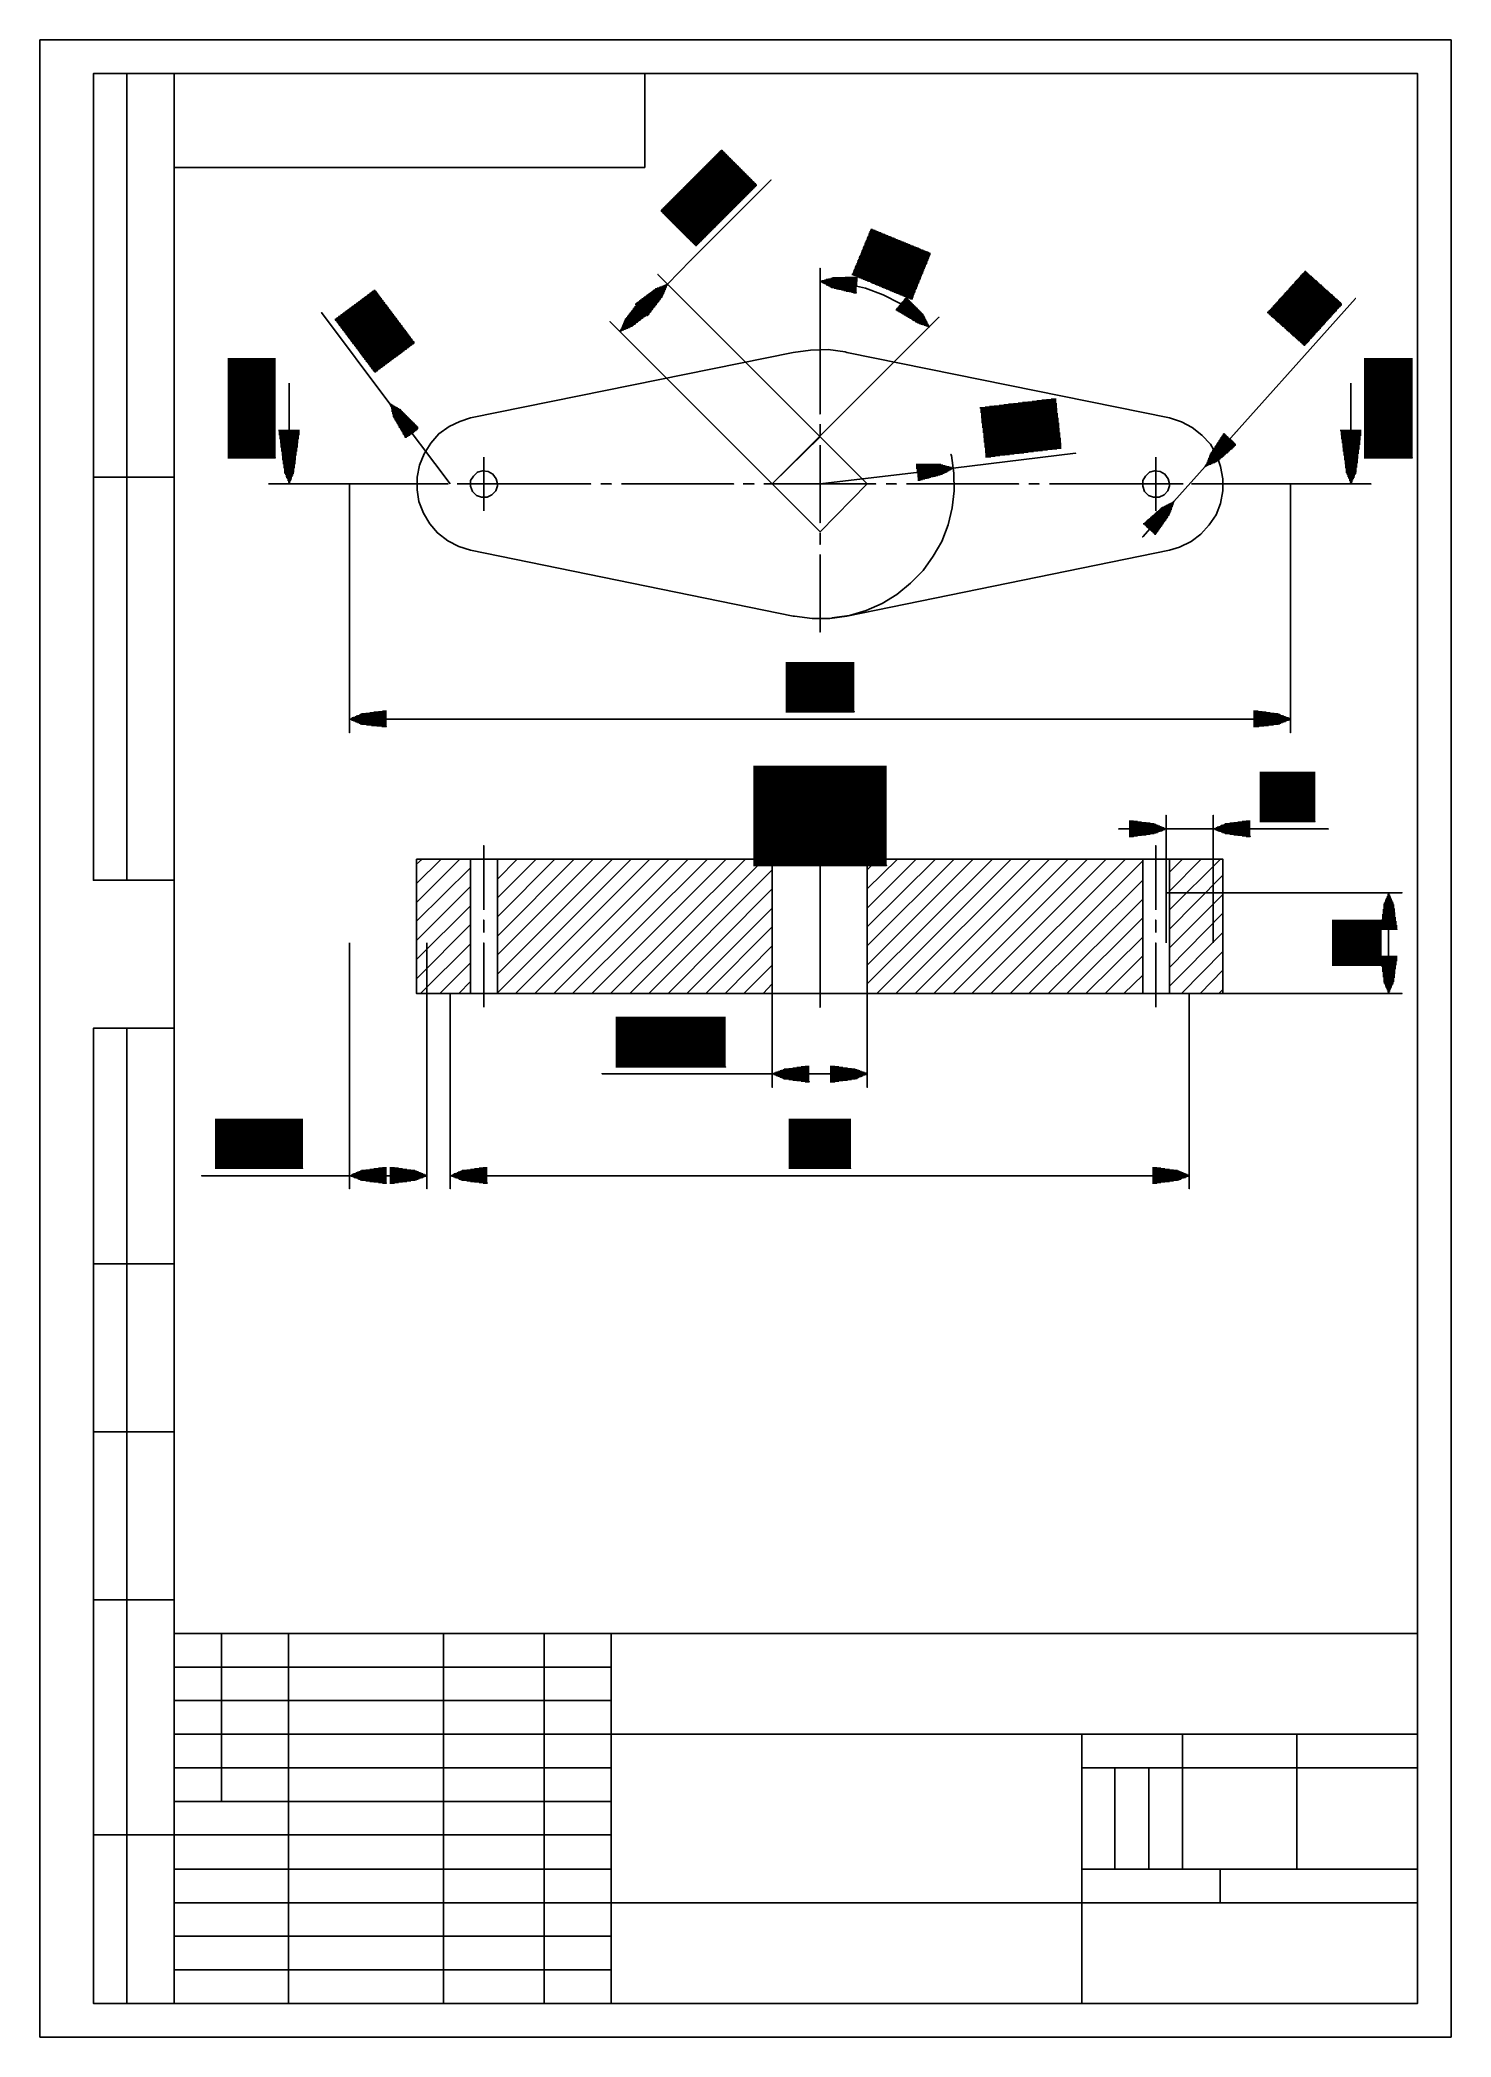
# Model space of a CAD drawing. Extents: x 1 to 210, y 1 to 298.
import ezdxf

# ---------------------------------------------------------------- set-up
doc = ezdxf.new("R2010")
doc.units = 0

msp = doc.modelspace()

# ---------------------------------------------------------------- linework, layer by layer
at = {"layer": 'P00000'}
msp.add_lwpolyline([(168.571332, 241.384658), (170.349324, 240.791994), (168.571332, 241.384658)], dxfattribs=at)
at = {"layer": 'P00001'}
msp.add_lwpolyline([(170.349324, 240.791994), (171.958001, 239.945329), (170.349324, 240.791994)], dxfattribs=at)
at = {"layer": 'P00002'}
msp.add_lwpolyline([(171.958001, 239.945329), (173.397329, 238.844659), (171.958001, 239.945329)], dxfattribs=at)
at = {"layer": 'P00003'}
msp.add_lwpolyline([(173.397329, 238.844659), (174.667332, 237.489994), (173.397329, 238.844659)], dxfattribs=at)
at = {"layer": 'P00004'}
msp.add_lwpolyline([(174.667332, 237.489994), (175.598659, 235.881328), (174.667332, 237.489994)], dxfattribs=at)
at = {"layer": 'P00005'}
msp.add_lwpolyline([(175.598659, 235.881328), (176.191334, 234.187993), (175.598659, 235.881328)], dxfattribs=at)
at = {"layer": 'P00006'}
msp.add_lwpolyline([(176.191334, 234.187993), (176.529998, 232.325327), (176.191334, 234.187993)], dxfattribs=at)
at = {"layer": 'P00007'}
msp.add_lwpolyline([(176.529998, 232.325327), (176.529998, 230.547329), (176.529998, 232.325327)], dxfattribs=at)
at = {"layer": 'P00008'}
msp.add_lwpolyline([(176.529998, 230.547329), (176.191334, 228.684658), (176.529998, 230.547329)], dxfattribs=at)
at = {"layer": 'P00009'}
msp.add_lwpolyline([(176.191334, 228.684658), (175.513996, 226.991329), (176.191334, 228.684658)], dxfattribs=at)
at = {"layer": 'P00010'}
msp.add_lwpolyline([(175.513996, 226.991329), (174.497994, 225.467326), (175.513996, 226.991329)], dxfattribs=at)
at = {"layer": 'P00011'}
msp.add_lwpolyline([(174.497994, 225.467326), (173.227992, 224.112661), (174.497994, 225.467326)], dxfattribs=at)
at = {"layer": 'P00012'}
msp.add_lwpolyline([(173.227992, 224.112661), (171.788664, 223.011996), (173.227992, 224.112661)], dxfattribs=at)
at = {"layer": 'P00013'}
msp.add_lwpolyline([(171.788664, 223.011996), (170.095335, 222.165326), (171.788664, 223.011996)], dxfattribs=at)
at = {"layer": 'P00014'}
msp.add_lwpolyline([(170.095335, 222.165326), (168.571332, 221.741994), (170.095335, 222.165326)], dxfattribs=at)
at = {"layer": 'P00015'}
msp.add_lwpolyline([(120.565326, 251.121327), (168.571332, 241.384658), (120.565326, 251.121327)], dxfattribs=at)
at = {"layer": 'P00016'}
msp.add_lwpolyline([(168.571332, 221.741994), (120.565326, 211.920662), (168.571332, 221.741994)], dxfattribs=at)
at = {"layer": 'P00017'}
msp.add_lwpolyline([(112.60666, 211.920662), (64.600665, 221.741994), (112.60666, 211.920662)], dxfattribs=at)
at = {"layer": 'P00018'}
msp.add_lwpolyline([(112.60666, 251.121327), (115.146665, 251.459996), (112.60666, 251.121327)], dxfattribs=at)
at = {"layer": 'P00019'}
msp.add_lwpolyline([(115.146665, 251.459996), (117.771332, 251.544659), (115.146665, 251.459996)], dxfattribs=at)
at = {"layer": 'P00020'}
msp.add_lwpolyline([(117.771332, 251.544659), (120.311326, 251.205995), (117.771332, 251.544659)], dxfattribs=at)
at = {"layer": 'P00021'}
msp.add_lwpolyline([(120.311326, 251.205995), (120.565326, 251.121327), (120.311326, 251.205995)], dxfattribs=at)
at = {"layer": 'P00022'}
msp.add_lwpolyline([(68.579998, 231.563326), (68.410666, 232.325327), (68.579998, 231.563326)], dxfattribs=at)
at = {"layer": 'P00023'}
msp.add_lwpolyline([(68.410666, 232.325327), (67.902665, 233.00266), (68.410666, 232.325327)], dxfattribs=at)
at = {"layer": 'P00024'}
msp.add_lwpolyline([(67.902665, 233.00266), (67.225332, 233.425992), (67.902665, 233.00266)], dxfattribs=at)
at = {"layer": 'P00025'}
msp.add_lwpolyline([(67.225332, 233.425992), (66.378663, 233.510661), (67.225332, 233.425992)], dxfattribs=at)
at = {"layer": 'P00026'}
msp.add_lwpolyline([(66.378663, 233.510661), (65.616667, 233.341329), (66.378663, 233.510661)], dxfattribs=at)
at = {"layer": 'P00027'}
msp.add_lwpolyline([(65.616667, 233.341329), (65.023997, 232.748659), (65.616667, 233.341329)], dxfattribs=at)
at = {"layer": 'P00028'}
msp.add_lwpolyline([(65.023997, 232.748659), (64.600665, 232.071327), (65.023997, 232.748659)], dxfattribs=at)
at = {"layer": 'P00029'}
msp.add_lwpolyline([(64.600665, 232.071327), (64.600665, 231.224662), (64.600665, 232.071327)], dxfattribs=at)
at = {"layer": 'P00030'}
msp.add_lwpolyline([(64.600665, 231.224662), (64.854665, 230.462661), (64.600665, 231.224662)], dxfattribs=at)
at = {"layer": 'P00031'}
msp.add_lwpolyline([(64.854665, 230.462661), (65.447329, 229.869991), (64.854665, 230.462661)], dxfattribs=at)
at = {"layer": 'P00032'}
msp.add_lwpolyline([(65.447329, 229.869991), (66.209331, 229.615996), (65.447329, 229.869991)], dxfattribs=at)
at = {"layer": 'P00033'}
msp.add_lwpolyline([(66.209331, 229.615996), (67.056001, 229.615996), (66.209331, 229.615996)], dxfattribs=at)
at = {"layer": 'P00034'}
msp.add_lwpolyline([(67.056001, 229.615996), (67.733333, 229.95466), (67.056001, 229.615996)], dxfattribs=at)
at = {"layer": 'P00035'}
msp.add_lwpolyline([(67.733333, 229.95466), (68.325997, 230.547329), (67.733333, 229.95466)], dxfattribs=at)
at = {"layer": 'P00036'}
msp.add_lwpolyline([(68.325997, 230.547329), (68.579998, 231.309325), (68.325997, 230.547329)], dxfattribs=at)
at = {"layer": 'P00037'}
msp.add_lwpolyline([(68.579998, 231.309325), (68.579998, 231.563326), (68.579998, 231.309325)], dxfattribs=at)
at = {"layer": 'P00038'}
msp.add_lwpolyline([(168.571332, 231.563326), (168.401995, 232.325327), (168.571332, 231.563326)], dxfattribs=at)
at = {"layer": 'P00039'}
msp.add_lwpolyline([(168.401995, 232.325327), (167.893994, 233.00266), (168.401995, 232.325327)], dxfattribs=at)
at = {"layer": 'P00040'}
msp.add_lwpolyline([(167.893994, 233.00266), (167.216667, 233.425992), (167.893994, 233.00266)], dxfattribs=at)
at = {"layer": 'P00041'}
msp.add_lwpolyline([(167.216667, 233.425992), (166.369991, 233.510661), (167.216667, 233.425992)], dxfattribs=at)
at = {"layer": 'P00042'}
msp.add_lwpolyline([(166.369991, 233.510661), (165.608001, 233.341329), (166.369991, 233.510661)], dxfattribs=at)
at = {"layer": 'P00043'}
msp.add_lwpolyline([(165.608001, 233.341329), (165.015326, 232.748659), (165.608001, 233.341329)], dxfattribs=at)
at = {"layer": 'P00044'}
msp.add_lwpolyline([(165.015326, 232.748659), (164.591999, 232.071327), (165.015326, 232.748659)], dxfattribs=at)
at = {"layer": 'P00045'}
msp.add_lwpolyline([(164.591999, 232.071327), (164.591999, 231.224662), (164.591999, 232.071327)], dxfattribs=at)
at = {"layer": 'P00046'}
msp.add_lwpolyline([(164.591999, 231.224662), (164.846, 230.462661), (164.591999, 231.224662)], dxfattribs=at)
at = {"layer": 'P00047'}
msp.add_lwpolyline([(164.846, 230.462661), (165.438664, 229.869991), (164.846, 230.462661)], dxfattribs=at)
at = {"layer": 'P00048'}
msp.add_lwpolyline([(165.438664, 229.869991), (166.200665, 229.615996), (165.438664, 229.869991)], dxfattribs=at)
at = {"layer": 'P00049'}
msp.add_lwpolyline([(166.200665, 229.615996), (167.047329, 229.615996), (166.200665, 229.615996)], dxfattribs=at)
at = {"layer": 'P00050'}
msp.add_lwpolyline([(167.047329, 229.615996), (167.809331, 229.95466), (167.047329, 229.615996)], dxfattribs=at)
at = {"layer": 'P00051'}
msp.add_lwpolyline([(167.809331, 229.95466), (168.317332, 230.547329), (167.809331, 229.95466)], dxfattribs=at)
at = {"layer": 'P00052'}
msp.add_lwpolyline([(168.317332, 230.547329), (168.571332, 231.309325), (168.317332, 230.547329)], dxfattribs=at)
at = {"layer": 'P00053'}
msp.add_lwpolyline([(168.571332, 231.309325), (168.571332, 231.563326), (168.571332, 231.309325)], dxfattribs=at)
at = {"layer": 'P00054'}
msp.add_lwpolyline([(64.600665, 241.384658), (112.60666, 251.121327), (64.600665, 241.384658)], dxfattribs=at)
at = {"layer": 'P00055'}
msp.add_lwpolyline([(120.565326, 211.920662), (118.025332, 211.581993), (120.565326, 211.920662)], dxfattribs=at)
at = {"layer": 'P00056'}
msp.add_lwpolyline([(118.025332, 211.581993), (115.400665, 211.581993), (118.025332, 211.581993)], dxfattribs=at)
at = {"layer": 'P00057'}
msp.add_lwpolyline([(115.400665, 211.581993), (112.775997, 211.920662), (115.400665, 211.581993)], dxfattribs=at)
at = {"layer": 'P00058'}
msp.add_lwpolyline([(112.775997, 211.920662), (112.60666, 211.920662), (112.775997, 211.920662)], dxfattribs=at)
at = {"layer": 'P00059'}
msp.add_lwpolyline([(64.600665, 221.741994), (62.822667, 222.249995), (64.600665, 221.741994)], dxfattribs=at)
at = {"layer": 'P00060'}
msp.add_lwpolyline([(62.822667, 222.249995), (61.213996, 223.096659), (62.822667, 222.249995)], dxfattribs=at)
at = {"layer": 'P00061'}
msp.add_lwpolyline([(61.213996, 223.096659), (59.689999, 224.281993), (61.213996, 223.096659)], dxfattribs=at)
at = {"layer": 'P00062'}
msp.add_lwpolyline([(59.689999, 224.281993), (58.504665, 225.636658), (59.689999, 224.281993)], dxfattribs=at)
at = {"layer": 'P00063'}
msp.add_lwpolyline([(58.504665, 225.636658), (57.573332, 227.245329), (58.504665, 225.636658)], dxfattribs=at)
at = {"layer": 'P00064'}
msp.add_lwpolyline([(57.573332, 227.245329), (56.896, 228.938658), (57.573332, 227.245329)], dxfattribs=at)
at = {"layer": 'P00065'}
msp.add_lwpolyline([(56.896, 228.938658), (56.641999, 230.716661), (56.896, 228.938658)], dxfattribs=at)
at = {"layer": 'P00066'}
msp.add_lwpolyline([(56.641999, 230.716661), (56.641999, 232.579328), (56.641999, 230.716661)], dxfattribs=at)
at = {"layer": 'P00067'}
msp.add_lwpolyline([(56.641999, 232.579328), (56.980663, 234.357325), (56.641999, 232.579328)], dxfattribs=at)
at = {"layer": 'P00068'}
msp.add_lwpolyline([(56.980663, 234.357325), (57.658001, 236.05066), (56.980663, 234.357325)], dxfattribs=at)
at = {"layer": 'P00069'}
msp.add_lwpolyline([(57.658001, 236.05066), (58.673997, 237.659325), (57.658001, 236.05066)], dxfattribs=at)
at = {"layer": 'P00070'}
msp.add_lwpolyline([(58.673997, 237.659325), (59.859331, 239.013996), (58.673997, 237.659325)], dxfattribs=at)
at = {"layer": 'P00071'}
msp.add_lwpolyline([(59.859331, 239.013996), (61.383333, 240.114661), (59.859331, 239.013996)], dxfattribs=at)
at = {"layer": 'P00072'}
msp.add_lwpolyline([(61.383333, 240.114661), (62.991999, 240.876662), (61.383333, 240.114661)], dxfattribs=at)
at = {"layer": 'P00073'}
msp.add_lwpolyline([(62.991999, 240.876662), (64.600665, 241.384658), (62.991999, 240.876662)], dxfattribs=at)
at = {"layer": 'P00074'}
msp.add_lwpolyline([(116.585993, 224.45133), (109.474003, 231.563326), (116.585993, 224.45133)], dxfattribs=at)
at = {"layer": 'P00075'}
msp.add_lwpolyline([(123.613331, 231.563326), (116.585993, 224.45133), (123.613331, 231.563326)], dxfattribs=at)
at = {"layer": 'P00076'}
msp.add_lwpolyline([(116.585993, 238.590658), (123.613331, 231.563326), (116.585993, 238.590658)], dxfattribs=at)
at = {"layer": 'P00077'}
msp.add_lwpolyline([(109.474003, 231.563326), (116.585993, 238.590658), (109.474003, 231.563326)], dxfattribs=at)
at = {"layer": 'P00078'}
msp.add_lwpolyline([(62.568667, 231.563326), (66.548, 231.563326), (62.568667, 231.563326)], dxfattribs=at)
at = {"layer": 'P00079'}
msp.add_lwpolyline([(70.527333, 231.563326), (66.548, 231.563326), (70.527333, 231.563326)], dxfattribs=at)
at = {"layer": 'P00080'}
msp.add_lwpolyline([(66.548, 227.583993), (66.548, 231.563326), (66.548, 227.583993)], dxfattribs=at)
at = {"layer": 'P00081'}
msp.add_lwpolyline([(66.548, 235.542659), (66.548, 231.563326), (66.548, 235.542659)], dxfattribs=at)
at = {"layer": 'P00082'}
msp.add_lwpolyline([(162.559996, 231.563326), (166.539329, 231.563326), (162.559996, 231.563326)], dxfattribs=at)
at = {"layer": 'P00083'}
msp.add_lwpolyline([(170.603325, 231.563326), (166.539329, 231.563326), (170.603325, 231.563326)], dxfattribs=at)
at = {"layer": 'P00084'}
msp.add_lwpolyline([(166.539329, 227.583993), (166.539329, 231.563326), (166.539329, 227.583993)], dxfattribs=at)
at = {"layer": 'P00085'}
msp.add_lwpolyline([(166.539329, 235.542659), (166.539329, 231.563326), (166.539329, 235.542659)], dxfattribs=at)
at = {"layer": 'P00086'}
msp.add_lwpolyline([(116.585993, 253.57666), (116.585993, 241.977327), (116.585993, 253.57666)], dxfattribs=at)
at = {"layer": 'P00087'}
msp.add_lwpolyline([(116.585993, 240.453325), (116.585993, 238.844659), (116.585993, 240.453325)], dxfattribs=at)
at = {"layer": 'P00088'}
msp.add_lwpolyline([(116.585993, 237.320662), (116.585993, 225.805995), (116.585993, 237.320662)], dxfattribs=at)
at = {"layer": 'P00089'}
msp.add_lwpolyline([(116.585993, 224.281993), (116.585993, 222.588658), (116.585993, 224.281993)], dxfattribs=at)
at = {"layer": 'P00090'}
msp.add_lwpolyline([(116.585993, 221.064661), (116.585993, 209.549995), (116.585993, 221.064661)], dxfattribs=at)
at = {"layer": 'P00091'}
msp.add_lwpolyline([(44.534666, 231.563326), (61.213996, 231.563326), (44.534666, 231.563326)], dxfattribs=at)
at = {"layer": 'P00092'}
msp.add_lwpolyline([(62.737999, 231.563326), (64.261996, 231.563326), (62.737999, 231.563326)], dxfattribs=at)
at = {"layer": 'P00093'}
msp.add_lwpolyline([(65.785998, 231.563326), (82.465331, 231.563326), (65.785998, 231.563326)], dxfattribs=at)
at = {"layer": 'P00094'}
msp.add_lwpolyline([(83.989334, 231.563326), (85.513331, 231.563326), (83.989334, 231.563326)], dxfattribs=at)
at = {"layer": 'P00095'}
msp.add_lwpolyline([(87.037334, 231.563326), (103.716667, 231.563326), (87.037334, 231.563326)], dxfattribs=at)
at = {"layer": 'P00096'}
msp.add_lwpolyline([(105.155995, 231.563326), (106.764661, 231.563326), (105.155995, 231.563326)], dxfattribs=at)
at = {"layer": 'P00097'}
msp.add_lwpolyline([(108.204, 231.563326), (124.883333, 231.563326), (108.204, 231.563326)], dxfattribs=at)
at = {"layer": 'P00098'}
msp.add_lwpolyline([(126.407325, 231.563326), (127.931328, 231.563326), (126.407325, 231.563326)], dxfattribs=at)
at = {"layer": 'P00099'}
msp.add_lwpolyline([(129.45533, 231.563326), (146.134663, 231.563326), (129.45533, 231.563326)], dxfattribs=at)
at = {"layer": 'P00100'}
msp.add_lwpolyline([(147.658666, 231.563326), (149.182668, 231.563326), (147.658666, 231.563326)], dxfattribs=at)
at = {"layer": 'P00101'}
msp.add_lwpolyline([(150.70666, 231.563326), (167.385993, 231.563326), (150.70666, 231.563326)], dxfattribs=at)
at = {"layer": 'P00102'}
msp.add_lwpolyline([(168.825332, 231.563326), (170.433998, 231.563326), (168.825332, 231.563326)], dxfattribs=at)
at = {"layer": 'P00103'}
msp.add_lwpolyline([(171.873327, 231.563326), (188.55266, 231.563326), (171.873327, 231.563326)], dxfattribs=at)
at = {"layer": 'P00104'}
msp.add_lwpolyline([(34.543999, 231.563326), (46.566667, 231.563326), (34.543999, 231.563326)], dxfattribs=at)
at = {"layer": 'P00105'}
msp.add_lwpolyline([(186.60532, 231.563326), (198.543329, 231.563326), (186.60532, 231.563326)], dxfattribs=at)
at = {"layer": 'P00106'}
msp.add_lwpolyline([(46.566667, 231.563326), (46.566667, 194.563996), (46.566667, 231.563326)], dxfattribs=at)
at = {"layer": 'P00107'}
msp.add_lwpolyline([(186.60532, 231.563326), (186.60532, 194.563996), (186.60532, 231.563326)], dxfattribs=at)
at = {"layer": 'P00108'}
msp.add_lwpolyline([(52.577998, 243.501325), (42.417999, 257.047994), (52.577998, 243.501325)], dxfattribs=at)
at = {"layer": 'P00109'}
msp.add_lwpolyline([(173.90533, 234.187993), (196.257336, 259.164661), (173.90533, 234.187993)], dxfattribs=at)
at = {"layer": 'P00110'}
msp.add_lwpolyline([(109.474003, 231.563326), (85.343999, 255.693326), (109.474003, 231.563326)], dxfattribs=at)
at = {"layer": 'P00111'}
msp.add_lwpolyline([(93.895335, 261.281328), (97.366667, 264.837326), (93.895335, 261.281328)], dxfattribs=at)
at = {"layer": 'P00112'}
msp.add_lwpolyline([(116.585993, 238.590658), (92.455995, 262.720659), (116.585993, 238.590658)], dxfattribs=at)
at = {"layer": 'P00113'}
msp.add_lwpolyline([(97.366667, 264.837326), (109.304665, 276.775326), (97.366667, 264.837326)], dxfattribs=at)
at = {"layer": 'P00114'}
msp.add_lwpolyline([(132.841999, 254.931328), (130.809996, 256.793994), (132.841999, 254.931328)], dxfattribs=at)
at = {"layer": 'P00115'}
msp.add_lwpolyline([(130.809996, 256.793994), (128.523992, 258.40266), (130.809996, 256.793994)], dxfattribs=at)
at = {"layer": 'P00116'}
msp.add_lwpolyline([(128.523992, 258.40266), (125.983998, 259.672659), (128.523992, 258.40266)], dxfattribs=at)
at = {"layer": 'P00117'}
msp.add_lwpolyline([(125.983998, 259.672659), (123.359331, 260.688661), (125.983998, 259.672659)], dxfattribs=at)
at = {"layer": 'P00118'}
msp.add_lwpolyline([(123.359331, 260.688661), (120.65, 261.281328), (123.359331, 260.688661)], dxfattribs=at)
at = {"layer": 'P00119'}
msp.add_lwpolyline([(120.65, 261.281328), (117.940669, 261.619994), (120.65, 261.281328)], dxfattribs=at)
at = {"layer": 'P00120'}
msp.add_lwpolyline([(117.940669, 261.619994), (116.585993, 261.70466), (117.940669, 261.619994)], dxfattribs=at)
at = {"layer": 'P00121'}
msp.add_lwpolyline([(109.474003, 231.563326), (134.281328, 256.370659), (109.474003, 231.563326)], dxfattribs=at)
at = {"layer": 'P00122'}
msp.add_lwpolyline([(116.585993, 251.544659), (116.585993, 263.651992), (116.585993, 251.544659)], dxfattribs=at)
at = {"layer": 'P00123'}
msp.add_lwpolyline([(136.397994, 233.933993), (154.60133, 236.135328), (136.397994, 233.933993)], dxfattribs=at)
at = {"layer": 'P00124'}
msp.add_lwpolyline([(118.363996, 211.666661), (120.988664, 212.005325), (118.363996, 211.666661)], dxfattribs=at)
at = {"layer": 'P00125'}
msp.add_lwpolyline([(120.988664, 212.005325), (123.443994, 212.767326), (120.988664, 212.005325)], dxfattribs=at)
at = {"layer": 'P00126'}
msp.add_lwpolyline([(123.443994, 212.767326), (125.814661, 213.783328), (123.443994, 212.767326)], dxfattribs=at)
at = {"layer": 'P00127'}
msp.add_lwpolyline([(125.814661, 213.783328), (128.016002, 215.137993), (125.814661, 213.783328)], dxfattribs=at)
at = {"layer": 'P00128'}
msp.add_lwpolyline([(128.016002, 215.137993), (130.047994, 216.831328), (128.016002, 215.137993)], dxfattribs=at)
at = {"layer": 'P00129'}
msp.add_lwpolyline([(130.047994, 216.831328), (131.910661, 218.693994), (130.047994, 216.831328)], dxfattribs=at)
at = {"layer": 'P00130'}
msp.add_lwpolyline([(131.910661, 218.693994), (133.434663, 220.810661), (131.910661, 218.693994)], dxfattribs=at)
at = {"layer": 'P00131'}
msp.add_lwpolyline([(133.434663, 220.810661), (134.704665, 223.011996), (133.434663, 220.810661)], dxfattribs=at)
at = {"layer": 'P00132'}
msp.add_lwpolyline([(134.704665, 223.011996), (135.635993, 225.467326), (134.704665, 223.011996)], dxfattribs=at)
at = {"layer": 'P00133'}
msp.add_lwpolyline([(135.635993, 225.467326), (136.228668, 228.007325), (135.635993, 225.467326)], dxfattribs=at)
at = {"layer": 'P00134'}
msp.add_lwpolyline([(136.228668, 228.007325), (136.567332, 230.547329), (136.228668, 228.007325)], dxfattribs=at)
at = {"layer": 'P00135'}
msp.add_lwpolyline([(136.567332, 230.547329), (136.482668, 233.171992), (136.567332, 230.547329)], dxfattribs=at)
at = {"layer": 'P00136'}
msp.add_lwpolyline([(136.482668, 233.171992), (136.143994, 235.796659), (136.482668, 233.171992)], dxfattribs=at)
at = {"layer": 'P00137'}
msp.add_lwpolyline([(136.143994, 235.796659), (136.059331, 235.965991), (136.143994, 235.796659)], dxfattribs=at)
at = {"layer": 'P00138'}
msp.add_lwpolyline([(28.448, 250.189994), (35.559998, 250.189994)], dxfattribs=at)
at = {"layer": 'P00139'}
msp.add_lwpolyline([(28.448, 250.105325), (35.559998, 250.105325)], dxfattribs=at)
at = {"layer": 'P00140'}
msp.add_lwpolyline([(28.448, 250.020662), (35.559998, 250.020662)], dxfattribs=at)
at = {"layer": 'P00141'}
msp.add_lwpolyline([(28.448, 249.935993), (35.559998, 249.935993)], dxfattribs=at)
at = {"layer": 'P00142'}
msp.add_lwpolyline([(28.448, 249.851325), (35.559998, 249.851325)], dxfattribs=at)
at = {"layer": 'P00143'}
msp.add_lwpolyline([(28.448, 249.766661), (35.559998, 249.766661)], dxfattribs=at)
at = {"layer": 'P00144'}
msp.add_lwpolyline([(28.448, 249.681993), (35.559998, 249.681993)], dxfattribs=at)
at = {"layer": 'P00145'}
msp.add_lwpolyline([(28.448, 249.597324), (35.559998, 249.597324)], dxfattribs=at)
at = {"layer": 'P00146'}
msp.add_lwpolyline([(28.448, 249.512661), (35.559998, 249.512661)], dxfattribs=at)
at = {"layer": 'P00147'}
msp.add_lwpolyline([(28.448, 249.427992), (35.559998, 249.427992)], dxfattribs=at)
at = {"layer": 'P00148'}
msp.add_lwpolyline([(28.448, 249.343329), (35.559998, 249.343329)], dxfattribs=at)
at = {"layer": 'P00149'}
msp.add_lwpolyline([(28.448, 249.25866), (35.559998, 249.25866)], dxfattribs=at)
at = {"layer": 'P00150'}
msp.add_lwpolyline([(28.448, 249.173992), (35.559998, 249.173992)], dxfattribs=at)
at = {"layer": 'P00151'}
msp.add_lwpolyline([(28.448, 249.089329), (35.559998, 249.089329)], dxfattribs=at)
at = {"layer": 'P00152'}
msp.add_lwpolyline([(28.448, 249.00466), (35.559998, 249.00466)], dxfattribs=at)
at = {"layer": 'P00153'}
msp.add_lwpolyline([(28.448, 248.919991), (35.559998, 248.919991)], dxfattribs=at)
at = {"layer": 'P00154'}
msp.add_lwpolyline([(28.448, 248.835328), (35.559998, 248.835328)], dxfattribs=at)
at = {"layer": 'P00155'}
msp.add_lwpolyline([(28.448, 248.75066), (35.559998, 248.75066)], dxfattribs=at)
at = {"layer": 'P00156'}
msp.add_lwpolyline([(28.448, 248.665991), (35.559998, 248.665991)], dxfattribs=at)
at = {"layer": 'P00157'}
msp.add_lwpolyline([(28.448, 248.581328), (35.559998, 248.581328)], dxfattribs=at)
at = {"layer": 'P00158'}
msp.add_lwpolyline([(28.448, 248.496659), (35.559998, 248.496659)], dxfattribs=at)
at = {"layer": 'P00159'}
msp.add_lwpolyline([(28.448, 248.411996), (35.559998, 248.411996)], dxfattribs=at)
at = {"layer": 'P00160'}
msp.add_lwpolyline([(28.448, 248.327327), (35.559998, 248.327327)], dxfattribs=at)
at = {"layer": 'P00161'}
msp.add_lwpolyline([(28.448, 248.242659), (35.559998, 248.242659)], dxfattribs=at)
at = {"layer": 'P00162'}
msp.add_lwpolyline([(28.448, 248.157995), (35.559998, 248.157995)], dxfattribs=at)
at = {"layer": 'P00163'}
msp.add_lwpolyline([(28.448, 248.073327), (35.559998, 248.073327)], dxfattribs=at)
at = {"layer": 'P00164'}
msp.add_lwpolyline([(28.448, 247.988658), (35.559998, 247.988658)], dxfattribs=at)
at = {"layer": 'P00165'}
msp.add_lwpolyline([(28.448, 247.903995), (35.559998, 247.903995)], dxfattribs=at)
at = {"layer": 'P00166'}
msp.add_lwpolyline([(28.448, 247.819326), (35.559998, 247.819326)], dxfattribs=at)
at = {"layer": 'P00167'}
msp.add_lwpolyline([(28.448, 247.734658), (35.559998, 247.734658)], dxfattribs=at)
at = {"layer": 'P00168'}
msp.add_lwpolyline([(28.448, 247.649995), (35.559998, 247.649995)], dxfattribs=at)
at = {"layer": 'P00169'}
msp.add_lwpolyline([(28.448, 247.565326), (35.559998, 247.565326)], dxfattribs=at)
at = {"layer": 'P00170'}
msp.add_lwpolyline([(28.448, 247.480657), (35.559998, 247.480657)], dxfattribs=at)
at = {"layer": 'P00171'}
msp.add_lwpolyline([(28.448, 247.395994), (35.559998, 247.395994)], dxfattribs=at)
at = {"layer": 'P00172'}
msp.add_lwpolyline([(28.448, 247.311326), (35.559998, 247.311326)], dxfattribs=at)
at = {"layer": 'P00173'}
msp.add_lwpolyline([(28.448, 247.226662), (35.559998, 247.226662)], dxfattribs=at)
at = {"layer": 'P00174'}
msp.add_lwpolyline([(28.448, 247.141994), (35.559998, 247.141994)], dxfattribs=at)
at = {"layer": 'P00175'}
msp.add_lwpolyline([(28.448, 247.057325), (35.559998, 247.057325)], dxfattribs=at)
at = {"layer": 'P00176'}
msp.add_lwpolyline([(28.448, 246.972662), (35.559998, 246.972662)], dxfattribs=at)
at = {"layer": 'P00177'}
msp.add_lwpolyline([(28.448, 246.887993), (35.559998, 246.887993)], dxfattribs=at)
at = {"layer": 'P00178'}
msp.add_lwpolyline([(28.448, 246.803325), (35.559998, 246.803325)], dxfattribs=at)
at = {"layer": 'P00179'}
msp.add_lwpolyline([(28.448, 246.718661), (35.559998, 246.718661)], dxfattribs=at)
at = {"layer": 'P00180'}
msp.add_lwpolyline([(28.448, 246.633993), (35.559998, 246.633993)], dxfattribs=at)
at = {"layer": 'P00181'}
msp.add_lwpolyline([(28.448, 246.549324), (35.559998, 246.549324)], dxfattribs=at)
at = {"layer": 'P00182'}
msp.add_lwpolyline([(28.448, 246.464661), (35.559998, 246.464661)], dxfattribs=at)
at = {"layer": 'P00183'}
msp.add_lwpolyline([(28.448, 246.379992), (35.559998, 246.379992)], dxfattribs=at)
at = {"layer": 'P00184'}
msp.add_lwpolyline([(28.448, 246.295329), (35.559998, 246.295329)], dxfattribs=at)
at = {"layer": 'P00185'}
msp.add_lwpolyline([(28.448, 246.210661), (35.559998, 246.210661)], dxfattribs=at)
at = {"layer": 'P00186'}
msp.add_lwpolyline([(28.448, 246.125992), (35.559998, 246.125992)], dxfattribs=at)
at = {"layer": 'P00187'}
msp.add_lwpolyline([(28.448, 246.041329), (35.559998, 246.041329)], dxfattribs=at)
at = {"layer": 'P00188'}
msp.add_lwpolyline([(28.448, 245.95666), (35.559998, 245.95666)], dxfattribs=at)
at = {"layer": 'P00189'}
msp.add_lwpolyline([(28.448, 245.871992), (35.559998, 245.871992)], dxfattribs=at)
at = {"layer": 'P00190'}
msp.add_lwpolyline([(28.448, 245.787328), (35.559998, 245.787328)], dxfattribs=at)
at = {"layer": 'P00191'}
msp.add_lwpolyline([(28.448, 245.70266), (35.559998, 245.70266)], dxfattribs=at)
at = {"layer": 'P00192'}
msp.add_lwpolyline([(28.448, 245.617991), (35.559998, 245.617991)], dxfattribs=at)
at = {"layer": 'P00193'}
msp.add_lwpolyline([(28.448, 245.533328), (35.559998, 245.533328)], dxfattribs=at)
at = {"layer": 'P00194'}
msp.add_lwpolyline([(28.448, 245.448659), (35.559998, 245.448659)], dxfattribs=at)
at = {"layer": 'P00195'}
msp.add_lwpolyline([(28.448, 245.363991), (35.559998, 245.363991)], dxfattribs=at)
at = {"layer": 'P00196'}
msp.add_lwpolyline([(28.448, 245.279328), (35.559998, 245.279328)], dxfattribs=at)
at = {"layer": 'P00197'}
msp.add_lwpolyline([(28.448, 245.194659), (35.559998, 245.194659)], dxfattribs=at)
at = {"layer": 'P00198'}
msp.add_lwpolyline([(28.448, 245.109996), (35.559998, 245.109996)], dxfattribs=at)
at = {"layer": 'P00199'}
msp.add_lwpolyline([(28.448, 245.025327), (35.559998, 245.025327)], dxfattribs=at)
at = {"layer": 'P00200'}
msp.add_lwpolyline([(28.448, 244.940658), (35.559998, 244.940658)], dxfattribs=at)
at = {"layer": 'P00201'}
msp.add_lwpolyline([(28.448, 244.855995), (35.559998, 244.855995)], dxfattribs=at)
at = {"layer": 'P00202'}
msp.add_lwpolyline([(28.448, 244.771327), (35.559998, 244.771327)], dxfattribs=at)
at = {"layer": 'P00203'}
msp.add_lwpolyline([(28.448, 244.686658), (35.559998, 244.686658)], dxfattribs=at)
at = {"layer": 'P00204'}
msp.add_lwpolyline([(28.448, 244.601995), (35.559998, 244.601995)], dxfattribs=at)
at = {"layer": 'P00205'}
msp.add_lwpolyline([(28.448, 244.517326), (35.559998, 244.517326)], dxfattribs=at)
at = {"layer": 'P00206'}
msp.add_lwpolyline([(28.448, 244.432658), (35.559998, 244.432658)], dxfattribs=at)
at = {"layer": 'P00207'}
msp.add_lwpolyline([(28.448, 244.347994), (35.559998, 244.347994)], dxfattribs=at)
at = {"layer": 'P00208'}
msp.add_lwpolyline([(28.448, 244.263326), (35.559998, 244.263326)], dxfattribs=at)
at = {"layer": 'P00209'}
msp.add_lwpolyline([(28.448, 244.178663), (35.559998, 244.178663)], dxfattribs=at)
at = {"layer": 'P00210'}
msp.add_lwpolyline([(28.448, 244.093994), (35.559998, 244.093994)], dxfattribs=at)
at = {"layer": 'P00211'}
msp.add_lwpolyline([(28.448, 244.009325), (35.559998, 244.009325)], dxfattribs=at)
at = {"layer": 'P00212'}
msp.add_lwpolyline([(28.448, 243.924662), (35.559998, 243.924662)], dxfattribs=at)
at = {"layer": 'P00213'}
msp.add_lwpolyline([(28.448, 243.839994), (35.559998, 243.839994)], dxfattribs=at)
at = {"layer": 'P00214'}
msp.add_lwpolyline([(28.448, 243.755325), (35.559998, 243.755325)], dxfattribs=at)
at = {"layer": 'P00215'}
msp.add_lwpolyline([(28.448, 243.670662), (35.559998, 243.670662)], dxfattribs=at)
at = {"layer": 'P00216'}
msp.add_lwpolyline([(28.448, 243.585993), (35.559998, 243.585993)], dxfattribs=at)
at = {"layer": 'P00217'}
msp.add_lwpolyline([(28.448, 243.501325), (35.559998, 243.501325)], dxfattribs=at)
at = {"layer": 'P00218'}
msp.add_lwpolyline([(28.448, 243.416661), (35.559998, 243.416661)], dxfattribs=at)
at = {"layer": 'P00219'}
msp.add_lwpolyline([(28.448, 243.331993), (35.559998, 243.331993)], dxfattribs=at)
at = {"layer": 'P00220'}
msp.add_lwpolyline([(28.448, 243.247329), (35.559998, 243.247329)], dxfattribs=at)
at = {"layer": 'P00221'}
msp.add_lwpolyline([(28.448, 243.162661), (35.559998, 243.162661)], dxfattribs=at)
at = {"layer": 'P00222'}
msp.add_lwpolyline([(28.448, 243.077992), (35.559998, 243.077992)], dxfattribs=at)
at = {"layer": 'P00223'}
msp.add_lwpolyline([(28.448, 242.993329), (35.559998, 242.993329)], dxfattribs=at)
at = {"layer": 'P00224'}
msp.add_lwpolyline([(28.448, 242.90866), (35.559998, 242.90866)], dxfattribs=at)
at = {"layer": 'P00225'}
msp.add_lwpolyline([(28.448, 242.823992), (35.559998, 242.823992)], dxfattribs=at)
at = {"layer": 'P00226'}
msp.add_lwpolyline([(28.448, 242.739329), (35.559998, 242.739329)], dxfattribs=at)
at = {"layer": 'P00227'}
msp.add_lwpolyline([(28.448, 242.65466), (35.559998, 242.65466)], dxfattribs=at)
at = {"layer": 'P00228'}
msp.add_lwpolyline([(28.448, 242.569991), (35.559998, 242.569991)], dxfattribs=at)
at = {"layer": 'P00229'}
msp.add_lwpolyline([(28.448, 242.485328), (35.559998, 242.485328)], dxfattribs=at)
at = {"layer": 'P00230'}
msp.add_lwpolyline([(28.448, 242.40066), (35.559998, 242.40066)], dxfattribs=at)
at = {"layer": 'P00231'}
msp.add_lwpolyline([(28.448, 242.315991), (35.559998, 242.315991)], dxfattribs=at)
at = {"layer": 'P00232'}
msp.add_lwpolyline([(28.448, 242.231328), (35.559998, 242.231328)], dxfattribs=at)
at = {"layer": 'P00233'}
msp.add_lwpolyline([(28.448, 242.146659), (35.559998, 242.146659)], dxfattribs=at)
at = {"layer": 'P00234'}
msp.add_lwpolyline([(28.448, 242.061996), (35.559998, 242.061996)], dxfattribs=at)
at = {"layer": 'P00235'}
msp.add_lwpolyline([(28.448, 241.977327), (35.559998, 241.977327)], dxfattribs=at)
at = {"layer": 'P00236'}
msp.add_lwpolyline([(28.448, 241.892659), (35.559998, 241.892659)], dxfattribs=at)
at = {"layer": 'P00237'}
msp.add_lwpolyline([(28.448, 241.807995), (35.559998, 241.807995)], dxfattribs=at)
at = {"layer": 'P00238'}
msp.add_lwpolyline([(28.448, 241.723327), (35.559998, 241.723327)], dxfattribs=at)
at = {"layer": 'P00239'}
msp.add_lwpolyline([(28.448, 241.638658), (35.559998, 241.638658)], dxfattribs=at)
at = {"layer": 'P00240'}
msp.add_lwpolyline([(28.448, 241.553995), (35.559998, 241.553995)], dxfattribs=at)
at = {"layer": 'P00241'}
msp.add_lwpolyline([(28.448, 241.469326), (35.559998, 241.469326)], dxfattribs=at)
at = {"layer": 'P00242'}
msp.add_lwpolyline([(28.448, 241.384658), (35.559998, 241.384658)], dxfattribs=at)
at = {"layer": 'P00243'}
msp.add_lwpolyline([(28.448, 241.299995), (35.559998, 241.299995)], dxfattribs=at)
at = {"layer": 'P00244'}
msp.add_lwpolyline([(28.448, 241.215326), (35.559998, 241.215326)], dxfattribs=at)
at = {"layer": 'P00245'}
msp.add_lwpolyline([(28.448, 241.130663), (35.559998, 241.130663)], dxfattribs=at)
at = {"layer": 'P00246'}
msp.add_lwpolyline([(28.448, 241.045994), (35.559998, 241.045994)], dxfattribs=at)
at = {"layer": 'P00247'}
msp.add_lwpolyline([(28.448, 240.961326), (35.559998, 240.961326)], dxfattribs=at)
at = {"layer": 'P00248'}
msp.add_lwpolyline([(28.448, 240.876662), (35.559998, 240.876662)], dxfattribs=at)
at = {"layer": 'P00249'}
msp.add_lwpolyline([(28.448, 240.791994), (35.559998, 240.791994)], dxfattribs=at)
at = {"layer": 'P00250'}
msp.add_lwpolyline([(28.448, 240.707325), (35.559998, 240.707325)], dxfattribs=at)
at = {"layer": 'P00251'}
msp.add_lwpolyline([(28.448, 240.622662), (35.559998, 240.622662)], dxfattribs=at)
at = {"layer": 'P00252'}
msp.add_lwpolyline([(28.448, 240.537993), (35.559998, 240.537993)], dxfattribs=at)
at = {"layer": 'P00253'}
msp.add_lwpolyline([(28.448, 240.453325), (35.559998, 240.453325)], dxfattribs=at)
at = {"layer": 'P00254'}
msp.add_lwpolyline([(28.448, 240.368661), (35.559998, 240.368661)], dxfattribs=at)
at = {"layer": 'P00255'}
msp.add_lwpolyline([(28.448, 240.283993), (35.559998, 240.283993)], dxfattribs=at)
at = {"layer": 'P00256'}
msp.add_lwpolyline([(28.448, 240.199324), (35.559998, 240.199324)], dxfattribs=at)
at = {"layer": 'P00257'}
msp.add_lwpolyline([(28.448, 240.114661), (35.559998, 240.114661)], dxfattribs=at)
at = {"layer": 'P00258'}
msp.add_lwpolyline([(28.448, 240.029992), (35.559998, 240.029992)], dxfattribs=at)
at = {"layer": 'P00259'}
msp.add_lwpolyline([(28.448, 239.945329), (35.559998, 239.945329)], dxfattribs=at)
at = {"layer": 'P00260'}
msp.add_lwpolyline([(28.448, 239.860661), (35.559998, 239.860661)], dxfattribs=at)
at = {"layer": 'P00261'}
msp.add_lwpolyline([(28.448, 239.775992), (35.559998, 239.775992)], dxfattribs=at)
at = {"layer": 'P00262'}
msp.add_lwpolyline([(28.448, 239.691329), (35.559998, 239.691329)], dxfattribs=at)
at = {"layer": 'P00263'}
msp.add_lwpolyline([(28.448, 239.60666), (35.559998, 239.60666)], dxfattribs=at)
at = {"layer": 'P00264'}
msp.add_lwpolyline([(28.448, 239.521992), (35.559998, 239.521992)], dxfattribs=at)
at = {"layer": 'P00265'}
msp.add_lwpolyline([(28.448, 239.437328), (35.559998, 239.437328)], dxfattribs=at)
at = {"layer": 'P00266'}
msp.add_lwpolyline([(28.448, 239.35266), (35.559998, 239.35266)], dxfattribs=at)
at = {"layer": 'P00267'}
msp.add_lwpolyline([(28.448, 239.267991), (35.559998, 239.267991)], dxfattribs=at)
at = {"layer": 'P00268'}
msp.add_lwpolyline([(28.448, 239.183328), (35.559998, 239.183328)], dxfattribs=at)
at = {"layer": 'P00269'}
msp.add_lwpolyline([(28.448, 239.098659), (35.559998, 239.098659)], dxfattribs=at)
at = {"layer": 'P00270'}
msp.add_lwpolyline([(28.448, 239.013996), (35.559998, 239.013996)], dxfattribs=at)
at = {"layer": 'P00271'}
msp.add_lwpolyline([(28.448, 238.929328), (35.559998, 238.929328)], dxfattribs=at)
at = {"layer": 'P00272'}
msp.add_lwpolyline([(28.448, 238.844659), (35.559998, 238.844659)], dxfattribs=at)
at = {"layer": 'P00273'}
msp.add_lwpolyline([(28.448, 238.759996), (35.559998, 238.759996)], dxfattribs=at)
at = {"layer": 'P00274'}
msp.add_lwpolyline([(28.448, 238.675327), (35.559998, 238.675327)], dxfattribs=at)
at = {"layer": 'P00275'}
msp.add_lwpolyline([(28.448, 238.590658), (35.559998, 238.590658)], dxfattribs=at)
at = {"layer": 'P00276'}
msp.add_lwpolyline([(28.448, 238.505995), (35.559998, 238.505995)], dxfattribs=at)
at = {"layer": 'P00277'}
msp.add_lwpolyline([(28.448, 238.421327), (35.559998, 238.421327)], dxfattribs=at)
at = {"layer": 'P00278'}
msp.add_lwpolyline([(28.448, 238.336658), (35.559998, 238.336658)], dxfattribs=at)
at = {"layer": 'P00279'}
msp.add_lwpolyline([(28.448, 238.251995), (35.559998, 238.251995)], dxfattribs=at)
at = {"layer": 'P00280'}
msp.add_lwpolyline([(28.448, 238.167326), (35.559998, 238.167326)], dxfattribs=at)
at = {"layer": 'P00281'}
msp.add_lwpolyline([(28.448, 238.082658), (35.559998, 238.082658)], dxfattribs=at)
at = {"layer": 'P00282'}
msp.add_lwpolyline([(28.448, 237.997994), (35.559998, 237.997994)], dxfattribs=at)
at = {"layer": 'P00283'}
msp.add_lwpolyline([(28.448, 237.913326), (35.559998, 237.913326)], dxfattribs=at)
at = {"layer": 'P00284'}
msp.add_lwpolyline([(28.448, 237.828663), (35.559998, 237.828663)], dxfattribs=at)
at = {"layer": 'P00285'}
msp.add_lwpolyline([(28.448, 237.743994), (35.559998, 237.743994)], dxfattribs=at)
at = {"layer": 'P00286'}
msp.add_lwpolyline([(28.448, 237.659325), (35.559998, 237.659325)], dxfattribs=at)
at = {"layer": 'P00287'}
msp.add_lwpolyline([(28.448, 237.574662), (35.559998, 237.574662)], dxfattribs=at)
at = {"layer": 'P00288'}
msp.add_lwpolyline([(28.448, 237.489994), (35.559998, 237.489994)], dxfattribs=at)
at = {"layer": 'P00289'}
msp.add_lwpolyline([(28.448, 237.405325), (35.559998, 237.405325)], dxfattribs=at)
at = {"layer": 'P00290'}
msp.add_lwpolyline([(28.448, 237.320662), (35.559998, 237.320662)], dxfattribs=at)
at = {"layer": 'P00291'}
msp.add_lwpolyline([(28.448, 237.235993), (35.559998, 237.235993)], dxfattribs=at)
at = {"layer": 'P00292'}
msp.add_lwpolyline([(28.448, 237.151325), (35.559998, 237.151325)], dxfattribs=at)
at = {"layer": 'P00293'}
msp.add_lwpolyline([(28.448, 237.066661), (35.559998, 237.066661)], dxfattribs=at)
at = {"layer": 'P00294'}
msp.add_lwpolyline([(28.448, 236.981993), (35.559998, 236.981993)], dxfattribs=at)
at = {"layer": 'P00295'}
msp.add_lwpolyline([(28.448, 236.897329), (35.559998, 236.897329)], dxfattribs=at)
at = {"layer": 'P00296'}
msp.add_lwpolyline([(28.448, 236.812661), (35.559998, 236.812661)], dxfattribs=at)
at = {"layer": 'P00297'}
msp.add_lwpolyline([(28.448, 236.727992), (35.559998, 236.727992)], dxfattribs=at)
at = {"layer": 'P00298'}
msp.add_lwpolyline([(28.448, 236.643329), (35.559998, 236.643329)], dxfattribs=at)
at = {"layer": 'P00299'}
msp.add_lwpolyline([(28.448, 236.55866), (35.559998, 236.55866)], dxfattribs=at)
at = {"layer": 'P00300'}
msp.add_lwpolyline([(28.448, 236.473992), (35.559998, 236.473992)], dxfattribs=at)
at = {"layer": 'P00301'}
msp.add_lwpolyline([(28.448, 236.389329), (35.559998, 236.389329)], dxfattribs=at)
at = {"layer": 'P00302'}
msp.add_lwpolyline([(28.448, 236.30466), (35.559998, 236.30466)], dxfattribs=at)
at = {"layer": 'P00303'}
msp.add_lwpolyline([(28.448, 236.219991), (35.559998, 236.219991)], dxfattribs=at)
at = {"layer": 'P00304'}
msp.add_lwpolyline([(28.448, 236.135328), (35.559998, 236.135328)], dxfattribs=at)
at = {"layer": 'P00305'}
msp.add_lwpolyline([(28.448, 236.05066), (35.559998, 236.05066)], dxfattribs=at)
at = {"layer": 'P00306'}
msp.add_lwpolyline([(28.448, 235.965991), (35.559998, 235.965991)], dxfattribs=at)
at = {"layer": 'P00307'}
msp.add_lwpolyline([(28.448, 235.881328), (35.559998, 235.881328)], dxfattribs=at)
at = {"layer": 'P00308'}
msp.add_lwpolyline([(28.448, 235.796659), (35.559998, 235.796659)], dxfattribs=at)
at = {"layer": 'P00309'}
msp.add_lwpolyline([(28.448, 235.711996), (35.559998, 235.711996)], dxfattribs=at)
at = {"layer": 'P00310'}
msp.add_lwpolyline([(28.448, 235.627327), (35.559998, 235.627327)], dxfattribs=at)
at = {"layer": 'P00311'}
msp.add_lwpolyline([(28.448, 235.542659), (35.559998, 235.542659)], dxfattribs=at)
at = {"layer": 'P00312'}
msp.add_lwpolyline([(28.448, 235.457995), (35.559998, 235.457995), (28.448, 235.457995)], dxfattribs=at)
at = {"layer": 'P00313'}
msp.add_lwpolyline([(197.527327, 250.189994), (204.724003, 250.189994)], dxfattribs=at)
at = {"layer": 'P00314'}
msp.add_lwpolyline([(197.527327, 250.105325), (204.724003, 250.105325)], dxfattribs=at)
at = {"layer": 'P00315'}
msp.add_lwpolyline([(197.527327, 250.020662), (204.724003, 250.020662)], dxfattribs=at)
at = {"layer": 'P00316'}
msp.add_lwpolyline([(197.527327, 249.935993), (204.724003, 249.935993)], dxfattribs=at)
at = {"layer": 'P00317'}
msp.add_lwpolyline([(197.527327, 249.851325), (204.724003, 249.851325)], dxfattribs=at)
at = {"layer": 'P00318'}
msp.add_lwpolyline([(197.527327, 249.766661), (204.724003, 249.766661)], dxfattribs=at)
at = {"layer": 'P00319'}
msp.add_lwpolyline([(197.527327, 249.681993), (204.724003, 249.681993)], dxfattribs=at)
at = {"layer": 'P00320'}
msp.add_lwpolyline([(197.527327, 249.597324), (204.724003, 249.597324)], dxfattribs=at)
at = {"layer": 'P00321'}
msp.add_lwpolyline([(197.527327, 249.512661), (204.724003, 249.512661)], dxfattribs=at)
at = {"layer": 'P00322'}
msp.add_lwpolyline([(197.527327, 249.427992), (204.724003, 249.427992)], dxfattribs=at)
at = {"layer": 'P00323'}
msp.add_lwpolyline([(197.527327, 249.343329), (204.724003, 249.343329)], dxfattribs=at)
at = {"layer": 'P00324'}
msp.add_lwpolyline([(197.527327, 249.25866), (204.724003, 249.25866)], dxfattribs=at)
at = {"layer": 'P00325'}
msp.add_lwpolyline([(197.527327, 249.173992), (204.724003, 249.173992)], dxfattribs=at)
at = {"layer": 'P00326'}
msp.add_lwpolyline([(197.527327, 249.089329), (204.724003, 249.089329)], dxfattribs=at)
at = {"layer": 'P00327'}
msp.add_lwpolyline([(197.527327, 249.00466), (204.724003, 249.00466)], dxfattribs=at)
at = {"layer": 'P00328'}
msp.add_lwpolyline([(197.527327, 248.919991), (204.724003, 248.919991)], dxfattribs=at)
at = {"layer": 'P00329'}
msp.add_lwpolyline([(197.527327, 248.835328), (204.724003, 248.835328)], dxfattribs=at)
at = {"layer": 'P00330'}
msp.add_lwpolyline([(197.527327, 248.75066), (204.724003, 248.75066)], dxfattribs=at)
at = {"layer": 'P00331'}
msp.add_lwpolyline([(197.527327, 248.665991), (204.724003, 248.665991)], dxfattribs=at)
at = {"layer": 'P00332'}
msp.add_lwpolyline([(197.527327, 248.581328), (204.724003, 248.581328)], dxfattribs=at)
at = {"layer": 'P00333'}
msp.add_lwpolyline([(197.527327, 248.496659), (204.724003, 248.496659)], dxfattribs=at)
at = {"layer": 'P00334'}
msp.add_lwpolyline([(197.527327, 248.411996), (204.724003, 248.411996)], dxfattribs=at)
at = {"layer": 'P00335'}
msp.add_lwpolyline([(197.527327, 248.327327), (204.724003, 248.327327)], dxfattribs=at)
at = {"layer": 'P00336'}
msp.add_lwpolyline([(197.527327, 248.242659), (204.724003, 248.242659)], dxfattribs=at)
at = {"layer": 'P00337'}
msp.add_lwpolyline([(197.527327, 248.157995), (204.724003, 248.157995)], dxfattribs=at)
at = {"layer": 'P00338'}
msp.add_lwpolyline([(197.527327, 248.073327), (204.724003, 248.073327)], dxfattribs=at)
at = {"layer": 'P00339'}
msp.add_lwpolyline([(197.527327, 247.988658), (204.724003, 247.988658)], dxfattribs=at)
at = {"layer": 'P00340'}
msp.add_lwpolyline([(197.527327, 247.903995), (204.724003, 247.903995)], dxfattribs=at)
at = {"layer": 'P00341'}
msp.add_lwpolyline([(197.527327, 247.819326), (204.724003, 247.819326)], dxfattribs=at)
at = {"layer": 'P00342'}
msp.add_lwpolyline([(197.527327, 247.734658), (204.724003, 247.734658)], dxfattribs=at)
at = {"layer": 'P00343'}
msp.add_lwpolyline([(197.527327, 247.649995), (204.724003, 247.649995)], dxfattribs=at)
at = {"layer": 'P00344'}
msp.add_lwpolyline([(197.527327, 247.565326), (204.724003, 247.565326)], dxfattribs=at)
at = {"layer": 'P00345'}
msp.add_lwpolyline([(197.527327, 247.480657), (204.724003, 247.480657)], dxfattribs=at)
at = {"layer": 'P00346'}
msp.add_lwpolyline([(197.527327, 247.395994), (204.724003, 247.395994)], dxfattribs=at)
at = {"layer": 'P00347'}
msp.add_lwpolyline([(197.527327, 247.311326), (204.724003, 247.311326)], dxfattribs=at)
at = {"layer": 'P00348'}
msp.add_lwpolyline([(197.527327, 247.226662), (204.724003, 247.226662)], dxfattribs=at)
at = {"layer": 'P00349'}
msp.add_lwpolyline([(197.527327, 247.141994), (204.724003, 247.141994)], dxfattribs=at)
at = {"layer": 'P00350'}
msp.add_lwpolyline([(197.527327, 247.057325), (204.724003, 247.057325)], dxfattribs=at)
at = {"layer": 'P00351'}
msp.add_lwpolyline([(197.527327, 246.972662), (204.724003, 246.972662)], dxfattribs=at)
at = {"layer": 'P00352'}
msp.add_lwpolyline([(197.527327, 246.887993), (204.724003, 246.887993)], dxfattribs=at)
at = {"layer": 'P00353'}
msp.add_lwpolyline([(197.527327, 246.803325), (204.724003, 246.803325)], dxfattribs=at)
at = {"layer": 'P00354'}
msp.add_lwpolyline([(197.527327, 246.718661), (204.724003, 246.718661)], dxfattribs=at)
at = {"layer": 'P00355'}
msp.add_lwpolyline([(197.527327, 246.633993), (204.724003, 246.633993)], dxfattribs=at)
at = {"layer": 'P00356'}
msp.add_lwpolyline([(197.527327, 246.549324), (204.724003, 246.549324)], dxfattribs=at)
at = {"layer": 'P00357'}
msp.add_lwpolyline([(197.527327, 246.464661), (204.724003, 246.464661)], dxfattribs=at)
at = {"layer": 'P00358'}
msp.add_lwpolyline([(197.527327, 246.379992), (204.724003, 246.379992)], dxfattribs=at)
at = {"layer": 'P00359'}
msp.add_lwpolyline([(197.527327, 246.295329), (204.724003, 246.295329)], dxfattribs=at)
at = {"layer": 'P00360'}
msp.add_lwpolyline([(197.527327, 246.210661), (204.724003, 246.210661)], dxfattribs=at)
at = {"layer": 'P00361'}
msp.add_lwpolyline([(197.527327, 246.125992), (204.724003, 246.125992)], dxfattribs=at)
at = {"layer": 'P00362'}
msp.add_lwpolyline([(197.527327, 246.041329), (204.724003, 246.041329)], dxfattribs=at)
at = {"layer": 'P00363'}
msp.add_lwpolyline([(197.527327, 245.95666), (204.724003, 245.95666)], dxfattribs=at)
at = {"layer": 'P00364'}
msp.add_lwpolyline([(197.527327, 245.871992), (204.724003, 245.871992)], dxfattribs=at)
at = {"layer": 'P00365'}
msp.add_lwpolyline([(197.527327, 245.787328), (204.724003, 245.787328)], dxfattribs=at)
at = {"layer": 'P00366'}
msp.add_lwpolyline([(197.527327, 245.70266), (204.724003, 245.70266)], dxfattribs=at)
at = {"layer": 'P00367'}
msp.add_lwpolyline([(197.527327, 245.617991), (204.724003, 245.617991)], dxfattribs=at)
at = {"layer": 'P00368'}
msp.add_lwpolyline([(197.527327, 245.533328), (204.724003, 245.533328)], dxfattribs=at)
at = {"layer": 'P00369'}
msp.add_lwpolyline([(197.527327, 245.448659), (204.724003, 245.448659)], dxfattribs=at)
at = {"layer": 'P00370'}
msp.add_lwpolyline([(197.527327, 245.363991), (204.724003, 245.363991)], dxfattribs=at)
at = {"layer": 'P00371'}
msp.add_lwpolyline([(197.527327, 245.279328), (204.724003, 245.279328)], dxfattribs=at)
at = {"layer": 'P00372'}
msp.add_lwpolyline([(197.527327, 245.194659), (204.724003, 245.194659)], dxfattribs=at)
at = {"layer": 'P00373'}
msp.add_lwpolyline([(197.527327, 245.109996), (204.724003, 245.109996)], dxfattribs=at)
at = {"layer": 'P00374'}
msp.add_lwpolyline([(197.527327, 245.025327), (204.724003, 245.025327)], dxfattribs=at)
at = {"layer": 'P00375'}
msp.add_lwpolyline([(197.527327, 244.940658), (204.724003, 244.940658)], dxfattribs=at)
at = {"layer": 'P00376'}
msp.add_lwpolyline([(197.527327, 244.855995), (204.724003, 244.855995)], dxfattribs=at)
at = {"layer": 'P00377'}
msp.add_lwpolyline([(197.527327, 244.771327), (204.724003, 244.771327)], dxfattribs=at)
at = {"layer": 'P00378'}
msp.add_lwpolyline([(197.527327, 244.686658), (204.724003, 244.686658)], dxfattribs=at)
at = {"layer": 'P00379'}
msp.add_lwpolyline([(197.527327, 244.601995), (204.724003, 244.601995)], dxfattribs=at)
at = {"layer": 'P00380'}
msp.add_lwpolyline([(197.527327, 244.517326), (204.724003, 244.517326)], dxfattribs=at)
at = {"layer": 'P00381'}
msp.add_lwpolyline([(197.527327, 244.432658), (204.724003, 244.432658)], dxfattribs=at)
at = {"layer": 'P00382'}
msp.add_lwpolyline([(197.527327, 244.347994), (204.724003, 244.347994)], dxfattribs=at)
at = {"layer": 'P00383'}
msp.add_lwpolyline([(197.527327, 244.263326), (204.724003, 244.263326)], dxfattribs=at)
at = {"layer": 'P00384'}
msp.add_lwpolyline([(197.527327, 244.178663), (204.724003, 244.178663)], dxfattribs=at)
at = {"layer": 'P00385'}
msp.add_lwpolyline([(197.527327, 244.093994), (204.724003, 244.093994)], dxfattribs=at)
at = {"layer": 'P00386'}
msp.add_lwpolyline([(197.527327, 244.009325), (204.724003, 244.009325)], dxfattribs=at)
at = {"layer": 'P00387'}
msp.add_lwpolyline([(197.527327, 243.924662), (204.724003, 243.924662)], dxfattribs=at)
at = {"layer": 'P00388'}
msp.add_lwpolyline([(197.527327, 243.839994), (204.724003, 243.839994)], dxfattribs=at)
at = {"layer": 'P00389'}
msp.add_lwpolyline([(197.527327, 243.755325), (204.724003, 243.755325)], dxfattribs=at)
at = {"layer": 'P00390'}
msp.add_lwpolyline([(197.527327, 243.670662), (204.724003, 243.670662)], dxfattribs=at)
at = {"layer": 'P00391'}
msp.add_lwpolyline([(197.527327, 243.585993), (204.724003, 243.585993)], dxfattribs=at)
at = {"layer": 'P00392'}
msp.add_lwpolyline([(197.527327, 243.501325), (204.724003, 243.501325)], dxfattribs=at)
at = {"layer": 'P00393'}
msp.add_lwpolyline([(197.527327, 243.416661), (204.724003, 243.416661)], dxfattribs=at)
at = {"layer": 'P00394'}
msp.add_lwpolyline([(197.527327, 243.331993), (204.724003, 243.331993)], dxfattribs=at)
at = {"layer": 'P00395'}
msp.add_lwpolyline([(197.527327, 243.247329), (204.724003, 243.247329)], dxfattribs=at)
at = {"layer": 'P00396'}
msp.add_lwpolyline([(197.527327, 243.162661), (204.724003, 243.162661)], dxfattribs=at)
at = {"layer": 'P00397'}
msp.add_lwpolyline([(197.527327, 243.077992), (204.724003, 243.077992)], dxfattribs=at)
at = {"layer": 'P00398'}
msp.add_lwpolyline([(197.527327, 242.993329), (204.724003, 242.993329)], dxfattribs=at)
at = {"layer": 'P00399'}
msp.add_lwpolyline([(197.527327, 242.90866), (204.724003, 242.90866)], dxfattribs=at)
at = {"layer": 'P00400'}
msp.add_lwpolyline([(197.527327, 242.823992), (204.724003, 242.823992)], dxfattribs=at)
at = {"layer": 'P00401'}
msp.add_lwpolyline([(197.527327, 242.739329), (204.724003, 242.739329)], dxfattribs=at)
at = {"layer": 'P00402'}
msp.add_lwpolyline([(197.527327, 242.65466), (204.724003, 242.65466)], dxfattribs=at)
at = {"layer": 'P00403'}
msp.add_lwpolyline([(197.527327, 242.569991), (204.724003, 242.569991)], dxfattribs=at)
at = {"layer": 'P00404'}
msp.add_lwpolyline([(197.527327, 242.485328), (204.724003, 242.485328)], dxfattribs=at)
at = {"layer": 'P00405'}
msp.add_lwpolyline([(197.527327, 242.40066), (204.724003, 242.40066)], dxfattribs=at)
at = {"layer": 'P00406'}
msp.add_lwpolyline([(197.527327, 242.315991), (204.724003, 242.315991)], dxfattribs=at)
at = {"layer": 'P00407'}
msp.add_lwpolyline([(197.527327, 242.231328), (204.724003, 242.231328)], dxfattribs=at)
at = {"layer": 'P00408'}
msp.add_lwpolyline([(197.527327, 242.146659), (204.724003, 242.146659)], dxfattribs=at)
at = {"layer": 'P00409'}
msp.add_lwpolyline([(197.527327, 242.061996), (204.724003, 242.061996)], dxfattribs=at)
at = {"layer": 'P00410'}
msp.add_lwpolyline([(197.527327, 241.977327), (204.724003, 241.977327)], dxfattribs=at)
at = {"layer": 'P00411'}
msp.add_lwpolyline([(197.527327, 241.892659), (204.724003, 241.892659)], dxfattribs=at)
at = {"layer": 'P00412'}
msp.add_lwpolyline([(197.527327, 241.807995), (204.724003, 241.807995)], dxfattribs=at)
at = {"layer": 'P00413'}
msp.add_lwpolyline([(197.527327, 241.723327), (204.724003, 241.723327)], dxfattribs=at)
at = {"layer": 'P00414'}
msp.add_lwpolyline([(197.527327, 241.638658), (204.724003, 241.638658)], dxfattribs=at)
at = {"layer": 'P00415'}
msp.add_lwpolyline([(197.527327, 241.553995), (204.724003, 241.553995)], dxfattribs=at)
at = {"layer": 'P00416'}
msp.add_lwpolyline([(197.527327, 241.469326), (204.724003, 241.469326)], dxfattribs=at)
at = {"layer": 'P00417'}
msp.add_lwpolyline([(197.527327, 241.384658), (204.724003, 241.384658)], dxfattribs=at)
at = {"layer": 'P00418'}
msp.add_lwpolyline([(197.527327, 241.299995), (204.724003, 241.299995)], dxfattribs=at)
at = {"layer": 'P00419'}
msp.add_lwpolyline([(197.527327, 241.215326), (204.724003, 241.215326)], dxfattribs=at)
at = {"layer": 'P00420'}
msp.add_lwpolyline([(197.527327, 241.130663), (204.724003, 241.130663)], dxfattribs=at)
at = {"layer": 'P00421'}
msp.add_lwpolyline([(197.527327, 241.045994), (204.724003, 241.045994)], dxfattribs=at)
at = {"layer": 'P00422'}
msp.add_lwpolyline([(197.527327, 240.961326), (204.724003, 240.961326)], dxfattribs=at)
at = {"layer": 'P00423'}
msp.add_lwpolyline([(197.527327, 240.876662), (204.724003, 240.876662)], dxfattribs=at)
at = {"layer": 'P00424'}
msp.add_lwpolyline([(197.527327, 240.791994), (204.724003, 240.791994)], dxfattribs=at)
at = {"layer": 'P00425'}
msp.add_lwpolyline([(197.527327, 240.707325), (204.724003, 240.707325)], dxfattribs=at)
at = {"layer": 'P00426'}
msp.add_lwpolyline([(197.527327, 240.622662), (204.724003, 240.622662)], dxfattribs=at)
at = {"layer": 'P00427'}
msp.add_lwpolyline([(197.527327, 240.537993), (204.724003, 240.537993)], dxfattribs=at)
at = {"layer": 'P00428'}
msp.add_lwpolyline([(197.527327, 240.453325), (204.724003, 240.453325)], dxfattribs=at)
at = {"layer": 'P00429'}
msp.add_lwpolyline([(197.527327, 240.368661), (204.724003, 240.368661)], dxfattribs=at)
at = {"layer": 'P00430'}
msp.add_lwpolyline([(197.527327, 240.283993), (204.724003, 240.283993)], dxfattribs=at)
at = {"layer": 'P00431'}
msp.add_lwpolyline([(197.527327, 240.199324), (204.724003, 240.199324)], dxfattribs=at)
at = {"layer": 'P00432'}
msp.add_lwpolyline([(197.527327, 240.114661), (204.724003, 240.114661)], dxfattribs=at)
at = {"layer": 'P00433'}
msp.add_lwpolyline([(197.527327, 240.029992), (204.724003, 240.029992)], dxfattribs=at)
at = {"layer": 'P00434'}
msp.add_lwpolyline([(197.527327, 239.945329), (204.724003, 239.945329)], dxfattribs=at)
at = {"layer": 'P00435'}
msp.add_lwpolyline([(197.527327, 239.860661), (204.724003, 239.860661)], dxfattribs=at)
at = {"layer": 'P00436'}
msp.add_lwpolyline([(197.527327, 239.775992), (204.724003, 239.775992)], dxfattribs=at)
at = {"layer": 'P00437'}
msp.add_lwpolyline([(197.527327, 239.691329), (204.724003, 239.691329)], dxfattribs=at)
at = {"layer": 'P00438'}
msp.add_lwpolyline([(197.527327, 239.60666), (204.724003, 239.60666)], dxfattribs=at)
at = {"layer": 'P00439'}
msp.add_lwpolyline([(197.527327, 239.521992), (204.724003, 239.521992)], dxfattribs=at)
at = {"layer": 'P00440'}
msp.add_lwpolyline([(197.527327, 239.437328), (204.724003, 239.437328)], dxfattribs=at)
at = {"layer": 'P00441'}
msp.add_lwpolyline([(197.527327, 239.35266), (204.724003, 239.35266)], dxfattribs=at)
at = {"layer": 'P00442'}
msp.add_lwpolyline([(197.527327, 239.267991), (204.724003, 239.267991)], dxfattribs=at)
at = {"layer": 'P00443'}
msp.add_lwpolyline([(197.527327, 239.183328), (204.724003, 239.183328)], dxfattribs=at)
at = {"layer": 'P00444'}
msp.add_lwpolyline([(197.527327, 239.098659), (204.724003, 239.098659)], dxfattribs=at)
at = {"layer": 'P00445'}
msp.add_lwpolyline([(197.527327, 239.013996), (204.724003, 239.013996)], dxfattribs=at)
at = {"layer": 'P00446'}
msp.add_lwpolyline([(197.527327, 238.929328), (204.724003, 238.929328)], dxfattribs=at)
at = {"layer": 'P00447'}
msp.add_lwpolyline([(197.527327, 238.844659), (204.724003, 238.844659)], dxfattribs=at)
at = {"layer": 'P00448'}
msp.add_lwpolyline([(197.527327, 238.759996), (204.724003, 238.759996)], dxfattribs=at)
at = {"layer": 'P00449'}
msp.add_lwpolyline([(197.527327, 238.675327), (204.724003, 238.675327)], dxfattribs=at)
at = {"layer": 'P00450'}
msp.add_lwpolyline([(197.527327, 238.590658), (204.724003, 238.590658)], dxfattribs=at)
at = {"layer": 'P00451'}
msp.add_lwpolyline([(197.527327, 238.505995), (204.724003, 238.505995)], dxfattribs=at)
at = {"layer": 'P00452'}
msp.add_lwpolyline([(197.527327, 238.421327), (204.724003, 238.421327)], dxfattribs=at)
at = {"layer": 'P00453'}
msp.add_lwpolyline([(197.527327, 238.336658), (204.724003, 238.336658)], dxfattribs=at)
at = {"layer": 'P00454'}
msp.add_lwpolyline([(197.527327, 238.251995), (204.724003, 238.251995)], dxfattribs=at)
at = {"layer": 'P00455'}
msp.add_lwpolyline([(197.527327, 238.167326), (204.724003, 238.167326)], dxfattribs=at)
at = {"layer": 'P00456'}
msp.add_lwpolyline([(197.527327, 238.082658), (204.724003, 238.082658)], dxfattribs=at)
at = {"layer": 'P00457'}
msp.add_lwpolyline([(197.527327, 237.997994), (204.724003, 237.997994)], dxfattribs=at)
at = {"layer": 'P00458'}
msp.add_lwpolyline([(197.527327, 237.913326), (204.724003, 237.913326)], dxfattribs=at)
at = {"layer": 'P00459'}
msp.add_lwpolyline([(197.527327, 237.828663), (204.724003, 237.828663)], dxfattribs=at)
at = {"layer": 'P00460'}
msp.add_lwpolyline([(197.527327, 237.743994), (204.724003, 237.743994)], dxfattribs=at)
at = {"layer": 'P00461'}
msp.add_lwpolyline([(197.527327, 237.659325), (204.724003, 237.659325)], dxfattribs=at)
at = {"layer": 'P00462'}
msp.add_lwpolyline([(197.527327, 237.574662), (204.724003, 237.574662)], dxfattribs=at)
at = {"layer": 'P00463'}
msp.add_lwpolyline([(197.527327, 237.489994), (204.724003, 237.489994)], dxfattribs=at)
at = {"layer": 'P00464'}
msp.add_lwpolyline([(197.527327, 237.405325), (204.724003, 237.405325)], dxfattribs=at)
at = {"layer": 'P00465'}
msp.add_lwpolyline([(197.527327, 237.320662), (204.724003, 237.320662)], dxfattribs=at)
at = {"layer": 'P00466'}
msp.add_lwpolyline([(197.527327, 237.235993), (204.724003, 237.235993)], dxfattribs=at)
at = {"layer": 'P00467'}
msp.add_lwpolyline([(197.527327, 237.151325), (204.724003, 237.151325)], dxfattribs=at)
at = {"layer": 'P00468'}
msp.add_lwpolyline([(197.527327, 237.066661), (204.724003, 237.066661)], dxfattribs=at)
at = {"layer": 'P00469'}
msp.add_lwpolyline([(197.527327, 236.981993), (204.724003, 236.981993)], dxfattribs=at)
at = {"layer": 'P00470'}
msp.add_lwpolyline([(197.527327, 236.897329), (204.724003, 236.897329)], dxfattribs=at)
at = {"layer": 'P00471'}
msp.add_lwpolyline([(197.527327, 236.812661), (204.724003, 236.812661)], dxfattribs=at)
at = {"layer": 'P00472'}
msp.add_lwpolyline([(197.527327, 236.727992), (204.724003, 236.727992)], dxfattribs=at)
at = {"layer": 'P00473'}
msp.add_lwpolyline([(197.527327, 236.643329), (204.724003, 236.643329)], dxfattribs=at)
at = {"layer": 'P00474'}
msp.add_lwpolyline([(197.527327, 236.55866), (204.724003, 236.55866)], dxfattribs=at)
at = {"layer": 'P00475'}
msp.add_lwpolyline([(197.527327, 236.473992), (204.724003, 236.473992)], dxfattribs=at)
at = {"layer": 'P00476'}
msp.add_lwpolyline([(197.527327, 236.389329), (204.724003, 236.389329)], dxfattribs=at)
at = {"layer": 'P00477'}
msp.add_lwpolyline([(197.527327, 236.30466), (204.724003, 236.30466)], dxfattribs=at)
at = {"layer": 'P00478'}
msp.add_lwpolyline([(197.527327, 236.219991), (204.724003, 236.219991)], dxfattribs=at)
at = {"layer": 'P00479'}
msp.add_lwpolyline([(197.527327, 236.135328), (204.724003, 236.135328)], dxfattribs=at)
at = {"layer": 'P00480'}
msp.add_lwpolyline([(197.527327, 236.05066), (204.724003, 236.05066)], dxfattribs=at)
at = {"layer": 'P00481'}
msp.add_lwpolyline([(197.527327, 235.965991), (204.724003, 235.965991)], dxfattribs=at)
at = {"layer": 'P00482'}
msp.add_lwpolyline([(197.527327, 235.881328), (204.724003, 235.881328)], dxfattribs=at)
at = {"layer": 'P00483'}
msp.add_lwpolyline([(197.527327, 235.796659), (204.724003, 235.796659)], dxfattribs=at)
at = {"layer": 'P00484'}
msp.add_lwpolyline([(197.527327, 235.711996), (204.724003, 235.711996)], dxfattribs=at)
at = {"layer": 'P00485'}
msp.add_lwpolyline([(197.527327, 235.627327), (204.724003, 235.627327)], dxfattribs=at)
at = {"layer": 'P00486'}
msp.add_lwpolyline([(197.527327, 235.542659), (204.724003, 235.542659)], dxfattribs=at)
at = {"layer": 'P00487'}
msp.add_lwpolyline([(197.527327, 235.457995), (204.724003, 235.457995), (197.527327, 235.457995)], dxfattribs=at)
at = {"layer": 'P00488'}
msp.add_lwpolyline([(35.983333, 239.521992), (39.115999, 239.521992)], dxfattribs=at)
at = {"layer": 'P00489'}
msp.add_lwpolyline([(36.067999, 239.437328), (39.115999, 239.437328)], dxfattribs=at)
at = {"layer": 'P00490'}
msp.add_lwpolyline([(36.067999, 239.35266), (39.115999, 239.35266)], dxfattribs=at)
at = {"layer": 'P00491'}
msp.add_lwpolyline([(36.067999, 239.267991), (39.115999, 239.267991)], dxfattribs=at)
at = {"layer": 'P00492'}
msp.add_lwpolyline([(36.067999, 239.183328), (39.115999, 239.183328)], dxfattribs=at)
at = {"layer": 'P00493'}
msp.add_lwpolyline([(36.067999, 239.098659), (39.115999, 239.098659)], dxfattribs=at)
at = {"layer": 'P00494'}
msp.add_lwpolyline([(36.067999, 239.013996), (39.115999, 239.013996)], dxfattribs=at)
at = {"layer": 'P00495'}
msp.add_lwpolyline([(36.067999, 238.929328), (39.115999, 238.929328)], dxfattribs=at)
at = {"layer": 'P00496'}
msp.add_lwpolyline([(36.152665, 238.844659), (39.031333, 238.844659)], dxfattribs=at)
at = {"layer": 'P00497'}
msp.add_lwpolyline([(36.152665, 238.759996), (39.031333, 238.759996)], dxfattribs=at)
at = {"layer": 'P00498'}
msp.add_lwpolyline([(36.152665, 238.675327), (39.031333, 238.675327)], dxfattribs=at)
at = {"layer": 'P00499'}
msp.add_lwpolyline([(36.152665, 238.590658), (39.031333, 238.590658)], dxfattribs=at)
at = {"layer": 'P00500'}
msp.add_lwpolyline([(36.152665, 238.505995), (39.031333, 238.505995)], dxfattribs=at)
at = {"layer": 'P00501'}
msp.add_lwpolyline([(36.152665, 238.421327), (39.031333, 238.421327)], dxfattribs=at)
at = {"layer": 'P00502'}
msp.add_lwpolyline([(36.152665, 238.336658), (39.031333, 238.336658)], dxfattribs=at)
at = {"layer": 'P00503'}
msp.add_lwpolyline([(36.237334, 238.251995), (38.946665, 238.251995)], dxfattribs=at)
at = {"layer": 'P00504'}
msp.add_lwpolyline([(36.237334, 238.167326), (38.946665, 238.167326)], dxfattribs=at)
at = {"layer": 'P00505'}
msp.add_lwpolyline([(36.237334, 238.082658), (38.946665, 238.082658)], dxfattribs=at)
at = {"layer": 'P00506'}
msp.add_lwpolyline([(36.237334, 237.997994), (38.946665, 237.997994)], dxfattribs=at)
at = {"layer": 'P00507'}
msp.add_lwpolyline([(36.237334, 237.913326), (38.946665, 237.913326)], dxfattribs=at)
at = {"layer": 'P00508'}
msp.add_lwpolyline([(36.237334, 237.828663), (38.946665, 237.828663)], dxfattribs=at)
at = {"layer": 'P00509'}
msp.add_lwpolyline([(36.237334, 237.743994), (38.946665, 237.743994)], dxfattribs=at)
at = {"layer": 'P00510'}
msp.add_lwpolyline([(36.322, 237.659325), (38.861999, 237.659325)], dxfattribs=at)
at = {"layer": 'P00511'}
msp.add_lwpolyline([(36.322, 237.574662), (38.861999, 237.574662)], dxfattribs=at)
at = {"layer": 'P00512'}
msp.add_lwpolyline([(36.322, 237.489994), (38.861999, 237.489994)], dxfattribs=at)
at = {"layer": 'P00513'}
msp.add_lwpolyline([(36.322, 237.405325), (38.861999, 237.405325)], dxfattribs=at)
at = {"layer": 'P00514'}
msp.add_lwpolyline([(36.322, 237.320662), (38.861999, 237.320662)], dxfattribs=at)
at = {"layer": 'P00515'}
msp.add_lwpolyline([(36.322, 237.235993), (38.861999, 237.235993)], dxfattribs=at)
at = {"layer": 'P00516'}
msp.add_lwpolyline([(36.322, 237.151325), (38.861999, 237.151325)], dxfattribs=at)
at = {"layer": 'P00517'}
msp.add_lwpolyline([(36.322, 237.066661), (38.861999, 237.066661)], dxfattribs=at)
at = {"layer": 'P00518'}
msp.add_lwpolyline([(36.406666, 236.981993), (38.777333, 236.981993)], dxfattribs=at)
at = {"layer": 'P00519'}
msp.add_lwpolyline([(36.406666, 236.897329), (38.777333, 236.897329)], dxfattribs=at)
at = {"layer": 'P00520'}
msp.add_lwpolyline([(36.406666, 236.812661), (38.777333, 236.812661)], dxfattribs=at)
at = {"layer": 'P00521'}
msp.add_lwpolyline([(36.406666, 236.727992), (38.777333, 236.727992)], dxfattribs=at)
at = {"layer": 'P00522'}
msp.add_lwpolyline([(36.406666, 236.643329), (38.777333, 236.643329)], dxfattribs=at)
at = {"layer": 'P00523'}
msp.add_lwpolyline([(36.406666, 236.55866), (38.777333, 236.55866)], dxfattribs=at)
at = {"layer": 'P00524'}
msp.add_lwpolyline([(36.406666, 236.473992), (38.777333, 236.473992)], dxfattribs=at)
at = {"layer": 'P00525'}
msp.add_lwpolyline([(36.491332, 236.389329), (38.692667, 236.389329)], dxfattribs=at)
at = {"layer": 'P00526'}
msp.add_lwpolyline([(36.491332, 236.30466), (38.692667, 236.30466)], dxfattribs=at)
at = {"layer": 'P00527'}
msp.add_lwpolyline([(36.491332, 236.219991), (38.692667, 236.219991)], dxfattribs=at)
at = {"layer": 'P00528'}
msp.add_lwpolyline([(36.491332, 236.135328), (38.692667, 236.135328)], dxfattribs=at)
at = {"layer": 'P00529'}
msp.add_lwpolyline([(36.491332, 236.05066), (38.692667, 236.05066)], dxfattribs=at)
at = {"layer": 'P00530'}
msp.add_lwpolyline([(36.491332, 235.965991), (38.692667, 235.965991)], dxfattribs=at)
at = {"layer": 'P00531'}
msp.add_lwpolyline([(36.491332, 235.881328), (38.692667, 235.881328)], dxfattribs=at)
at = {"layer": 'P00532'}
msp.add_lwpolyline([(36.576, 235.796659), (38.607998, 235.796659)], dxfattribs=at)
at = {"layer": 'P00533'}
msp.add_lwpolyline([(36.576, 235.711996), (38.607998, 235.711996)], dxfattribs=at)
at = {"layer": 'P00534'}
msp.add_lwpolyline([(36.576, 235.627327), (38.607998, 235.627327)], dxfattribs=at)
at = {"layer": 'P00535'}
msp.add_lwpolyline([(36.576, 235.542659), (38.607998, 235.542659)], dxfattribs=at)
at = {"layer": 'P00536'}
msp.add_lwpolyline([(36.576, 235.457995), (38.607998, 235.457995)], dxfattribs=at)
at = {"layer": 'P00537'}
msp.add_lwpolyline([(36.576, 235.373327), (38.607998, 235.373327)], dxfattribs=at)
at = {"layer": 'P00538'}
msp.add_lwpolyline([(36.576, 235.288658), (38.607998, 235.288658)], dxfattribs=at)
at = {"layer": 'P00539'}
msp.add_lwpolyline([(36.576, 235.203995), (38.607998, 235.203995)], dxfattribs=at)
at = {"layer": 'P00540'}
msp.add_lwpolyline([(36.660666, 235.119326), (38.523332, 235.119326)], dxfattribs=at)
at = {"layer": 'P00541'}
msp.add_lwpolyline([(36.660666, 235.034658), (38.523332, 235.034658)], dxfattribs=at)
at = {"layer": 'P00542'}
msp.add_lwpolyline([(36.660666, 234.949995), (38.523332, 234.949995)], dxfattribs=at)
at = {"layer": 'P00543'}
msp.add_lwpolyline([(36.660666, 234.865326), (38.523332, 234.865326)], dxfattribs=at)
at = {"layer": 'P00544'}
msp.add_lwpolyline([(36.660666, 234.780663), (38.523332, 234.780663)], dxfattribs=at)
at = {"layer": 'P00545'}
msp.add_lwpolyline([(36.660666, 234.695994), (38.523332, 234.695994)], dxfattribs=at)
at = {"layer": 'P00546'}
msp.add_lwpolyline([(36.660666, 234.611326), (38.523332, 234.611326)], dxfattribs=at)
at = {"layer": 'P00547'}
msp.add_lwpolyline([(36.745332, 234.526662), (38.438666, 234.526662)], dxfattribs=at)
at = {"layer": 'P00548'}
msp.add_lwpolyline([(36.745332, 234.441994), (38.438666, 234.441994)], dxfattribs=at)
at = {"layer": 'P00549'}
msp.add_lwpolyline([(36.745332, 234.357325), (38.438666, 234.357325)], dxfattribs=at)
at = {"layer": 'P00550'}
msp.add_lwpolyline([(36.745332, 234.272662), (38.438666, 234.272662)], dxfattribs=at)
at = {"layer": 'P00551'}
msp.add_lwpolyline([(36.745332, 234.187993), (38.438666, 234.187993)], dxfattribs=at)
at = {"layer": 'P00552'}
msp.add_lwpolyline([(36.745332, 234.103325), (38.438666, 234.103325)], dxfattribs=at)
at = {"layer": 'P00553'}
msp.add_lwpolyline([(36.745332, 234.018661), (38.438666, 234.018661)], dxfattribs=at)
at = {"layer": 'P00554'}
msp.add_lwpolyline([(36.829998, 233.933993), (38.354, 233.933993)], dxfattribs=at)
at = {"layer": 'P00555'}
msp.add_lwpolyline([(36.829998, 233.84933), (38.354, 233.84933)], dxfattribs=at)
at = {"layer": 'P00556'}
msp.add_lwpolyline([(36.829998, 233.764661), (38.354, 233.764661)], dxfattribs=at)
at = {"layer": 'P00557'}
msp.add_lwpolyline([(36.829998, 233.679992), (38.354, 233.679992)], dxfattribs=at)
at = {"layer": 'P00558'}
msp.add_lwpolyline([(36.829998, 233.595329), (38.354, 233.595329)], dxfattribs=at)
at = {"layer": 'P00559'}
msp.add_lwpolyline([(36.829998, 233.510661), (38.354, 233.510661)], dxfattribs=at)
at = {"layer": 'P00560'}
msp.add_lwpolyline([(36.829998, 233.425992), (38.354, 233.425992)], dxfattribs=at)
at = {"layer": 'P00561'}
msp.add_lwpolyline([(36.829998, 233.341329), (38.269332, 233.341329)], dxfattribs=at)
at = {"layer": 'P00562'}
msp.add_lwpolyline([(36.914666, 233.25666), (38.269332, 233.25666)], dxfattribs=at)
at = {"layer": 'P00563'}
msp.add_lwpolyline([(36.914666, 233.171992), (38.269332, 233.171992)], dxfattribs=at)
at = {"layer": 'P00564'}
msp.add_lwpolyline([(36.999332, 233.087328), (38.184666, 233.087328)], dxfattribs=at)
at = {"layer": 'P00565'}
msp.add_lwpolyline([(36.999332, 233.00266), (38.184666, 233.00266)], dxfattribs=at)
at = {"layer": 'P00566'}
msp.add_lwpolyline([(37.083998, 232.917991), (38.184666, 232.917991)], dxfattribs=at)
at = {"layer": 'P00567'}
msp.add_lwpolyline([(37.083998, 232.833328), (38.1, 232.833328)], dxfattribs=at)
at = {"layer": 'P00568'}
msp.add_lwpolyline([(37.083998, 232.748659), (38.1, 232.748659)], dxfattribs=at)
at = {"layer": 'P00569'}
msp.add_lwpolyline([(37.168667, 232.663996), (38.015331, 232.663996)], dxfattribs=at)
at = {"layer": 'P00570'}
msp.add_lwpolyline([(37.168667, 232.579328), (38.015331, 232.579328)], dxfattribs=at)
at = {"layer": 'P00571'}
msp.add_lwpolyline([(37.253333, 232.494659), (38.015331, 232.494659)], dxfattribs=at)
at = {"layer": 'P00572'}
msp.add_lwpolyline([(37.253333, 232.409996), (37.930665, 232.409996)], dxfattribs=at)
at = {"layer": 'P00573'}
msp.add_lwpolyline([(37.337999, 232.325327), (37.930665, 232.325327)], dxfattribs=at)
at = {"layer": 'P00574'}
msp.add_lwpolyline([(37.337999, 232.240658), (37.930665, 232.240658)], dxfattribs=at)
at = {"layer": 'P00575'}
msp.add_lwpolyline([(37.337999, 232.155995), (37.846, 232.155995)], dxfattribs=at)
at = {"layer": 'P00576'}
msp.add_lwpolyline([(37.422665, 232.071327), (37.846, 232.071327)], dxfattribs=at)
at = {"layer": 'P00577'}
msp.add_lwpolyline([(37.422665, 231.986658), (37.761334, 231.986658)], dxfattribs=at)
at = {"layer": 'P00578'}
msp.add_lwpolyline([(37.507333, 231.901995), (37.761334, 231.901995)], dxfattribs=at)
at = {"layer": 'P00579'}
msp.add_lwpolyline([(37.507333, 231.817326), (37.761334, 231.817326)], dxfattribs=at)
at = {"layer": 'P00580'}
msp.add_lwpolyline([(37.591999, 231.732663), (37.676665, 231.732663)], dxfattribs=at)
at = {"layer": 'P00581'}
msp.add_lwpolyline([(37.591999, 231.647994), (37.676665, 231.647994), (37.591999, 231.647994)], dxfattribs=at)
at = {"layer": 'P00582'}
msp.add_lwpolyline([(37.591999, 231.563326), (36.576, 239.013996), (37.591999, 231.563326)], dxfattribs=at)
at = {"layer": 'P00583'}
msp.add_lwpolyline([(36.576, 239.013996), (37.591999, 238.336658), (36.576, 239.013996)], dxfattribs=at)
at = {"layer": 'P00584'}
msp.add_lwpolyline([(37.591999, 238.336658), (38.523332, 239.013996), (37.591999, 238.336658)], dxfattribs=at)
at = {"layer": 'P00585'}
msp.add_lwpolyline([(38.523332, 239.013996), (37.591999, 231.563326), (38.523332, 239.013996)], dxfattribs=at)
at = {"layer": 'P00586'}
msp.add_lwpolyline([(36.660666, 238.929328), (36.745332, 238.929328)], dxfattribs=at)
at = {"layer": 'P00587'}
msp.add_lwpolyline([(36.660666, 238.844659), (36.829998, 238.844659)], dxfattribs=at)
at = {"layer": 'P00588'}
msp.add_lwpolyline([(36.660666, 238.759996), (36.999332, 238.759996)], dxfattribs=at)
at = {"layer": 'P00589'}
msp.add_lwpolyline([(36.660666, 238.675327), (37.083998, 238.675327)], dxfattribs=at)
at = {"layer": 'P00590'}
msp.add_lwpolyline([(36.660666, 238.590658), (37.253333, 238.590658)], dxfattribs=at)
at = {"layer": 'P00591'}
msp.add_lwpolyline([(36.660666, 238.505995), (37.337999, 238.505995)], dxfattribs=at)
at = {"layer": 'P00592'}
msp.add_lwpolyline([(36.660666, 238.421327), (37.507333, 238.421327)], dxfattribs=at)
at = {"layer": 'P00593'}
msp.add_lwpolyline([(36.745332, 238.336658), (37.591999, 238.336658)], dxfattribs=at)
at = {"layer": 'P00594'}
msp.add_lwpolyline([(36.745332, 238.251995), (37.591999, 238.251995)], dxfattribs=at)
at = {"layer": 'P00595'}
msp.add_lwpolyline([(36.745332, 238.167326), (37.591999, 238.167326)], dxfattribs=at)
at = {"layer": 'P00596'}
msp.add_lwpolyline([(36.745332, 238.082658), (37.591999, 238.082658)], dxfattribs=at)
at = {"layer": 'P00597'}
msp.add_lwpolyline([(36.745332, 237.997994), (37.591999, 237.997994)], dxfattribs=at)
at = {"layer": 'P00598'}
msp.add_lwpolyline([(36.745332, 237.913326), (37.591999, 237.913326)], dxfattribs=at)
at = {"layer": 'P00599'}
msp.add_lwpolyline([(36.745332, 237.828663), (37.591999, 237.828663)], dxfattribs=at)
at = {"layer": 'P00600'}
msp.add_lwpolyline([(36.829998, 237.743994), (37.591999, 237.743994)], dxfattribs=at)
at = {"layer": 'P00601'}
msp.add_lwpolyline([(36.829998, 237.659325), (37.591999, 237.659325)], dxfattribs=at)
at = {"layer": 'P00602'}
msp.add_lwpolyline([(36.829998, 237.574662), (37.591999, 237.574662)], dxfattribs=at)
at = {"layer": 'P00603'}
msp.add_lwpolyline([(36.829998, 237.489994), (37.591999, 237.489994)], dxfattribs=at)
at = {"layer": 'P00604'}
msp.add_lwpolyline([(36.829998, 237.405325), (37.591999, 237.405325)], dxfattribs=at)
at = {"layer": 'P00605'}
msp.add_lwpolyline([(36.829998, 237.320662), (37.591999, 237.320662)], dxfattribs=at)
at = {"layer": 'P00606'}
msp.add_lwpolyline([(36.829998, 237.235993), (37.591999, 237.235993)], dxfattribs=at)
at = {"layer": 'P00607'}
msp.add_lwpolyline([(36.829998, 237.151325), (37.591999, 237.151325)], dxfattribs=at)
at = {"layer": 'P00608'}
msp.add_lwpolyline([(36.914666, 237.066661), (37.591999, 237.066661)], dxfattribs=at)
at = {"layer": 'P00609'}
msp.add_lwpolyline([(36.914666, 236.981993), (37.591999, 236.981993)], dxfattribs=at)
at = {"layer": 'P00610'}
msp.add_lwpolyline([(36.914666, 236.897329), (37.591999, 236.897329)], dxfattribs=at)
at = {"layer": 'P00611'}
msp.add_lwpolyline([(36.914666, 236.812661), (37.591999, 236.812661)], dxfattribs=at)
at = {"layer": 'P00612'}
msp.add_lwpolyline([(36.914666, 236.727992), (37.591999, 236.727992)], dxfattribs=at)
at = {"layer": 'P00613'}
msp.add_lwpolyline([(36.914666, 236.643329), (37.591999, 236.643329)], dxfattribs=at)
at = {"layer": 'P00614'}
msp.add_lwpolyline([(36.914666, 236.55866), (37.591999, 236.55866)], dxfattribs=at)
at = {"layer": 'P00615'}
msp.add_lwpolyline([(36.999332, 236.473992), (37.591999, 236.473992)], dxfattribs=at)
at = {"layer": 'P00616'}
msp.add_lwpolyline([(36.999332, 236.389329), (37.591999, 236.389329)], dxfattribs=at)
at = {"layer": 'P00617'}
msp.add_lwpolyline([(36.999332, 236.30466), (37.591999, 236.30466)], dxfattribs=at)
at = {"layer": 'P00618'}
msp.add_lwpolyline([(36.999332, 236.219991), (37.591999, 236.219991)], dxfattribs=at)
at = {"layer": 'P00619'}
msp.add_lwpolyline([(36.999332, 236.135328), (37.591999, 236.135328)], dxfattribs=at)
at = {"layer": 'P00620'}
msp.add_lwpolyline([(36.999332, 236.05066), (37.591999, 236.05066)], dxfattribs=at)
at = {"layer": 'P00621'}
msp.add_lwpolyline([(36.999332, 235.965991), (37.591999, 235.965991)], dxfattribs=at)
at = {"layer": 'P00622'}
msp.add_lwpolyline([(37.083998, 235.881328), (37.591999, 235.881328)], dxfattribs=at)
at = {"layer": 'P00623'}
msp.add_lwpolyline([(37.083998, 235.796659), (37.591999, 235.796659)], dxfattribs=at)
at = {"layer": 'P00624'}
msp.add_lwpolyline([(37.083998, 235.711996), (37.591999, 235.711996)], dxfattribs=at)
at = {"layer": 'P00625'}
msp.add_lwpolyline([(37.083998, 235.627327), (37.591999, 235.627327)], dxfattribs=at)
at = {"layer": 'P00626'}
msp.add_lwpolyline([(37.083998, 235.542659), (37.591999, 235.542659)], dxfattribs=at)
at = {"layer": 'P00627'}
msp.add_lwpolyline([(37.083998, 235.457995), (37.591999, 235.457995)], dxfattribs=at)
at = {"layer": 'P00628'}
msp.add_lwpolyline([(37.083998, 235.373327), (37.591999, 235.373327)], dxfattribs=at)
at = {"layer": 'P00629'}
msp.add_lwpolyline([(37.083998, 235.288658), (37.591999, 235.288658)], dxfattribs=at)
at = {"layer": 'P00630'}
msp.add_lwpolyline([(37.168667, 235.203995), (37.591999, 235.203995)], dxfattribs=at)
at = {"layer": 'P00631'}
msp.add_lwpolyline([(37.168667, 235.119326), (37.591999, 235.119326)], dxfattribs=at)
at = {"layer": 'P00632'}
msp.add_lwpolyline([(37.168667, 235.034658), (37.591999, 235.034658)], dxfattribs=at)
at = {"layer": 'P00633'}
msp.add_lwpolyline([(37.168667, 234.949995), (37.591999, 234.949995)], dxfattribs=at)
at = {"layer": 'P00634'}
msp.add_lwpolyline([(37.168667, 234.865326), (37.591999, 234.865326)], dxfattribs=at)
at = {"layer": 'P00635'}
msp.add_lwpolyline([(37.168667, 234.780663), (37.591999, 234.780663)], dxfattribs=at)
at = {"layer": 'P00636'}
msp.add_lwpolyline([(37.168667, 234.695994), (37.591999, 234.695994)], dxfattribs=at)
at = {"layer": 'P00637'}
msp.add_lwpolyline([(37.253333, 234.611326), (37.591999, 234.611326)], dxfattribs=at)
at = {"layer": 'P00638'}
msp.add_lwpolyline([(37.253333, 234.526662), (37.591999, 234.526662)], dxfattribs=at)
at = {"layer": 'P00639'}
msp.add_lwpolyline([(37.253333, 234.441994), (37.591999, 234.441994)], dxfattribs=at)
at = {"layer": 'P00640'}
msp.add_lwpolyline([(37.253333, 234.357325), (37.591999, 234.357325)], dxfattribs=at)
at = {"layer": 'P00641'}
msp.add_lwpolyline([(37.253333, 234.272662), (37.591999, 234.272662)], dxfattribs=at)
at = {"layer": 'P00642'}
msp.add_lwpolyline([(37.253333, 234.187993), (37.591999, 234.187993)], dxfattribs=at)
at = {"layer": 'P00643'}
msp.add_lwpolyline([(37.253333, 234.103325), (37.591999, 234.103325)], dxfattribs=at)
at = {"layer": 'P00644'}
msp.add_lwpolyline([(37.337999, 234.018661), (37.591999, 234.018661)], dxfattribs=at)
at = {"layer": 'P00645'}
msp.add_lwpolyline([(37.337999, 233.933993), (37.591999, 233.933993)], dxfattribs=at)
at = {"layer": 'P00646'}
msp.add_lwpolyline([(37.337999, 233.84933), (37.591999, 233.84933)], dxfattribs=at)
at = {"layer": 'P00647'}
msp.add_lwpolyline([(37.337999, 233.764661), (37.591999, 233.764661)], dxfattribs=at)
at = {"layer": 'P00648'}
msp.add_lwpolyline([(37.337999, 233.679992), (37.591999, 233.679992)], dxfattribs=at)
at = {"layer": 'P00649'}
msp.add_lwpolyline([(37.337999, 233.595329), (37.591999, 233.595329)], dxfattribs=at)
at = {"layer": 'P00650'}
msp.add_lwpolyline([(37.337999, 233.510661), (37.591999, 233.510661)], dxfattribs=at)
at = {"layer": 'P00651'}
msp.add_lwpolyline([(37.337999, 233.425992), (37.591999, 233.425992)], dxfattribs=at)
at = {"layer": 'P00652'}
msp.add_lwpolyline([(37.422665, 233.341329), (37.591999, 233.341329)], dxfattribs=at)
at = {"layer": 'P00653'}
msp.add_lwpolyline([(37.422665, 233.25666), (37.591999, 233.25666)], dxfattribs=at)
at = {"layer": 'P00654'}
msp.add_lwpolyline([(37.422665, 233.171992), (37.591999, 233.171992)], dxfattribs=at)
at = {"layer": 'P00655'}
msp.add_lwpolyline([(37.422665, 233.087328), (37.591999, 233.087328)], dxfattribs=at)
at = {"layer": 'P00656'}
msp.add_lwpolyline([(37.422665, 233.00266), (37.591999, 233.00266)], dxfattribs=at)
at = {"layer": 'P00657'}
msp.add_lwpolyline([(37.422665, 232.917991), (37.591999, 232.917991)], dxfattribs=at)
at = {"layer": 'P00658'}
msp.add_lwpolyline([(37.422665, 232.833328), (37.591999, 232.833328)], dxfattribs=at)
at = {"layer": 'P00659'}
msp.add_lwpolyline([(37.507333, 232.748659), (37.591999, 232.748659)], dxfattribs=at)
at = {"layer": 'P00660'}
msp.add_lwpolyline([(37.507333, 232.663996), (37.591999, 232.663996)], dxfattribs=at)
at = {"layer": 'P00661'}
msp.add_lwpolyline([(37.507333, 232.579328), (37.591999, 232.579328)], dxfattribs=at)
at = {"layer": 'P00662'}
msp.add_lwpolyline([(37.507333, 232.494659), (37.591999, 232.494659)], dxfattribs=at)
at = {"layer": 'P00663'}
msp.add_lwpolyline([(37.507333, 232.409996), (37.591999, 232.409996)], dxfattribs=at)
at = {"layer": 'P00664'}
msp.add_lwpolyline([(37.507333, 232.325327), (37.591999, 232.325327)], dxfattribs=at)
at = {"layer": 'P00665'}
msp.add_lwpolyline([(37.507333, 232.240658), (37.591999, 232.240658), (37.507333, 232.240658)], dxfattribs=at)
at = {"layer": 'P00666'}
msp.add_lwpolyline([(38.438666, 238.929328), (38.523332, 238.929328)], dxfattribs=at)
at = {"layer": 'P00667'}
msp.add_lwpolyline([(38.354, 238.844659), (38.523332, 238.844659)], dxfattribs=at)
at = {"layer": 'P00668'}
msp.add_lwpolyline([(38.184666, 238.759996), (38.523332, 238.759996)], dxfattribs=at)
at = {"layer": 'P00669'}
msp.add_lwpolyline([(38.1, 238.675327), (38.523332, 238.675327)], dxfattribs=at)
at = {"layer": 'P00670'}
msp.add_lwpolyline([(38.015331, 238.590658), (38.523332, 238.590658)], dxfattribs=at)
at = {"layer": 'P00671'}
msp.add_lwpolyline([(37.846, 238.505995), (38.523332, 238.505995)], dxfattribs=at)
at = {"layer": 'P00672'}
msp.add_lwpolyline([(37.761334, 238.421327), (38.523332, 238.421327)], dxfattribs=at)
at = {"layer": 'P00673'}
msp.add_lwpolyline([(37.591999, 238.336658), (38.438666, 238.336658)], dxfattribs=at)
at = {"layer": 'P00674'}
msp.add_lwpolyline([(37.591999, 238.251995), (38.438666, 238.251995)], dxfattribs=at)
at = {"layer": 'P00675'}
msp.add_lwpolyline([(37.591999, 238.167326), (38.438666, 238.167326)], dxfattribs=at)
at = {"layer": 'P00676'}
msp.add_lwpolyline([(37.591999, 238.082658), (38.438666, 238.082658)], dxfattribs=at)
at = {"layer": 'P00677'}
msp.add_lwpolyline([(37.591999, 237.997994), (38.438666, 237.997994)], dxfattribs=at)
at = {"layer": 'P00678'}
msp.add_lwpolyline([(37.591999, 237.913326), (38.438666, 237.913326)], dxfattribs=at)
at = {"layer": 'P00679'}
msp.add_lwpolyline([(37.591999, 237.828663), (38.438666, 237.828663)], dxfattribs=at)
at = {"layer": 'P00680'}
msp.add_lwpolyline([(37.591999, 237.743994), (38.438666, 237.743994)], dxfattribs=at)
at = {"layer": 'P00681'}
msp.add_lwpolyline([(37.591999, 237.659325), (38.354, 237.659325)], dxfattribs=at)
at = {"layer": 'P00682'}
msp.add_lwpolyline([(37.591999, 237.574662), (38.354, 237.574662)], dxfattribs=at)
at = {"layer": 'P00683'}
msp.add_lwpolyline([(37.591999, 237.489994), (38.354, 237.489994)], dxfattribs=at)
at = {"layer": 'P00684'}
msp.add_lwpolyline([(37.591999, 237.405325), (38.354, 237.405325)], dxfattribs=at)
at = {"layer": 'P00685'}
msp.add_lwpolyline([(37.591999, 237.320662), (38.354, 237.320662)], dxfattribs=at)
at = {"layer": 'P00686'}
msp.add_lwpolyline([(37.591999, 237.235993), (38.354, 237.235993)], dxfattribs=at)
at = {"layer": 'P00687'}
msp.add_lwpolyline([(37.591999, 237.151325), (38.354, 237.151325)], dxfattribs=at)
at = {"layer": 'P00688'}
msp.add_lwpolyline([(37.591999, 237.066661), (38.354, 237.066661)], dxfattribs=at)
at = {"layer": 'P00689'}
msp.add_lwpolyline([(37.591999, 236.981993), (38.269332, 236.981993)], dxfattribs=at)
at = {"layer": 'P00690'}
msp.add_lwpolyline([(37.591999, 236.897329), (38.269332, 236.897329)], dxfattribs=at)
at = {"layer": 'P00691'}
msp.add_lwpolyline([(37.591999, 236.812661), (38.269332, 236.812661)], dxfattribs=at)
at = {"layer": 'P00692'}
msp.add_lwpolyline([(37.591999, 236.727992), (38.269332, 236.727992)], dxfattribs=at)
at = {"layer": 'P00693'}
msp.add_lwpolyline([(37.591999, 236.643329), (38.269332, 236.643329)], dxfattribs=at)
at = {"layer": 'P00694'}
msp.add_lwpolyline([(37.591999, 236.55866), (38.269332, 236.55866)], dxfattribs=at)
at = {"layer": 'P00695'}
msp.add_lwpolyline([(37.591999, 236.473992), (38.269332, 236.473992)], dxfattribs=at)
at = {"layer": 'P00696'}
msp.add_lwpolyline([(37.591999, 236.389329), (38.269332, 236.389329)], dxfattribs=at)
at = {"layer": 'P00697'}
msp.add_lwpolyline([(37.591999, 236.30466), (38.184666, 236.30466)], dxfattribs=at)
at = {"layer": 'P00698'}
msp.add_lwpolyline([(37.591999, 236.219991), (38.184666, 236.219991)], dxfattribs=at)
at = {"layer": 'P00699'}
msp.add_lwpolyline([(37.591999, 236.135328), (38.184666, 236.135328)], dxfattribs=at)
at = {"layer": 'P00700'}
msp.add_lwpolyline([(37.591999, 236.05066), (38.184666, 236.05066)], dxfattribs=at)
at = {"layer": 'P00701'}
msp.add_lwpolyline([(37.591999, 235.965991), (38.184666, 235.965991)], dxfattribs=at)
at = {"layer": 'P00702'}
msp.add_lwpolyline([(37.591999, 235.881328), (38.184666, 235.881328)], dxfattribs=at)
at = {"layer": 'P00703'}
msp.add_lwpolyline([(37.591999, 235.796659), (38.184666, 235.796659)], dxfattribs=at)
at = {"layer": 'P00704'}
msp.add_lwpolyline([(37.591999, 235.711996), (38.184666, 235.711996)], dxfattribs=at)
at = {"layer": 'P00705'}
msp.add_lwpolyline([(37.591999, 235.627327), (38.1, 235.627327)], dxfattribs=at)
at = {"layer": 'P00706'}
msp.add_lwpolyline([(37.591999, 235.542659), (38.1, 235.542659)], dxfattribs=at)
at = {"layer": 'P00707'}
msp.add_lwpolyline([(37.591999, 235.457995), (38.1, 235.457995)], dxfattribs=at)
at = {"layer": 'P00708'}
msp.add_lwpolyline([(37.591999, 235.373327), (38.1, 235.373327)], dxfattribs=at)
at = {"layer": 'P00709'}
msp.add_lwpolyline([(37.591999, 235.288658), (38.1, 235.288658)], dxfattribs=at)
at = {"layer": 'P00710'}
msp.add_lwpolyline([(37.591999, 235.203995), (38.1, 235.203995)], dxfattribs=at)
at = {"layer": 'P00711'}
msp.add_lwpolyline([(37.591999, 235.119326), (38.1, 235.119326)], dxfattribs=at)
at = {"layer": 'P00712'}
msp.add_lwpolyline([(37.591999, 235.034658), (38.1, 235.034658)], dxfattribs=at)
at = {"layer": 'P00713'}
msp.add_lwpolyline([(37.591999, 234.949995), (38.015331, 234.949995)], dxfattribs=at)
at = {"layer": 'P00714'}
msp.add_lwpolyline([(37.591999, 234.865326), (38.015331, 234.865326)], dxfattribs=at)
at = {"layer": 'P00715'}
msp.add_lwpolyline([(37.591999, 234.780663), (38.015331, 234.780663)], dxfattribs=at)
at = {"layer": 'P00716'}
msp.add_lwpolyline([(37.591999, 234.695994), (38.015331, 234.695994)], dxfattribs=at)
at = {"layer": 'P00717'}
msp.add_lwpolyline([(37.591999, 234.611326), (38.015331, 234.611326)], dxfattribs=at)
at = {"layer": 'P00718'}
msp.add_lwpolyline([(37.591999, 234.526662), (38.015331, 234.526662)], dxfattribs=at)
at = {"layer": 'P00719'}
msp.add_lwpolyline([(37.591999, 234.441994), (38.015331, 234.441994)], dxfattribs=at)
at = {"layer": 'P00720'}
msp.add_lwpolyline([(37.591999, 234.357325), (38.015331, 234.357325)], dxfattribs=at)
at = {"layer": 'P00721'}
msp.add_lwpolyline([(37.591999, 234.272662), (37.930665, 234.272662)], dxfattribs=at)
at = {"layer": 'P00722'}
msp.add_lwpolyline([(37.591999, 234.187993), (37.930665, 234.187993)], dxfattribs=at)
at = {"layer": 'P00723'}
msp.add_lwpolyline([(37.591999, 234.103325), (37.930665, 234.103325)], dxfattribs=at)
at = {"layer": 'P00724'}
msp.add_lwpolyline([(37.591999, 234.018661), (37.930665, 234.018661)], dxfattribs=at)
at = {"layer": 'P00725'}
msp.add_lwpolyline([(37.591999, 233.933993), (37.930665, 233.933993)], dxfattribs=at)
at = {"layer": 'P00726'}
msp.add_lwpolyline([(37.591999, 233.84933), (37.930665, 233.84933)], dxfattribs=at)
at = {"layer": 'P00727'}
msp.add_lwpolyline([(37.591999, 233.764661), (37.930665, 233.764661)], dxfattribs=at)
at = {"layer": 'P00728'}
msp.add_lwpolyline([(37.591999, 233.679992), (37.930665, 233.679992)], dxfattribs=at)
at = {"layer": 'P00729'}
msp.add_lwpolyline([(37.591999, 233.595329), (37.846, 233.595329)], dxfattribs=at)
at = {"layer": 'P00730'}
msp.add_lwpolyline([(37.591999, 233.510661), (37.846, 233.510661)], dxfattribs=at)
at = {"layer": 'P00731'}
msp.add_lwpolyline([(37.591999, 233.425992), (37.846, 233.425992)], dxfattribs=at)
at = {"layer": 'P00732'}
msp.add_lwpolyline([(37.591999, 233.341329), (37.846, 233.341329)], dxfattribs=at)
at = {"layer": 'P00733'}
msp.add_lwpolyline([(37.591999, 233.25666), (37.846, 233.25666)], dxfattribs=at)
at = {"layer": 'P00734'}
msp.add_lwpolyline([(37.591999, 233.171992), (37.846, 233.171992)], dxfattribs=at)
at = {"layer": 'P00735'}
msp.add_lwpolyline([(37.591999, 233.087328), (37.846, 233.087328)], dxfattribs=at)
at = {"layer": 'P00736'}
msp.add_lwpolyline([(37.591999, 233.00266), (37.846, 233.00266)], dxfattribs=at)
at = {"layer": 'P00737'}
msp.add_lwpolyline([(37.591999, 232.917991), (37.761334, 232.917991)], dxfattribs=at)
at = {"layer": 'P00738'}
msp.add_lwpolyline([(37.591999, 232.833328), (37.761334, 232.833328)], dxfattribs=at)
at = {"layer": 'P00739'}
msp.add_lwpolyline([(37.591999, 232.748659), (37.761334, 232.748659)], dxfattribs=at)
at = {"layer": 'P00740'}
msp.add_lwpolyline([(37.591999, 232.663996), (37.761334, 232.663996)], dxfattribs=at)
at = {"layer": 'P00741'}
msp.add_lwpolyline([(37.591999, 232.579328), (37.761334, 232.579328)], dxfattribs=at)
at = {"layer": 'P00742'}
msp.add_lwpolyline([(37.591999, 232.494659), (37.761334, 232.494659)], dxfattribs=at)
at = {"layer": 'P00743'}
msp.add_lwpolyline([(37.591999, 232.409996), (37.761334, 232.409996)], dxfattribs=at)
at = {"layer": 'P00744'}
msp.add_lwpolyline([(37.591999, 232.325327), (37.761334, 232.325327)], dxfattribs=at)
at = {"layer": 'P00745'}
msp.add_lwpolyline([(37.591999, 232.240658), (37.676665, 232.240658)], dxfattribs=at)
at = {"layer": 'P00746'}
msp.add_lwpolyline([(37.591999, 232.155995), (37.676665, 232.155995)], dxfattribs=at)
at = {"layer": 'P00747'}
msp.add_lwpolyline([(37.591999, 232.071327), (37.676665, 232.071327)], dxfattribs=at)
at = {"layer": 'P00748'}
msp.add_lwpolyline([(37.591999, 231.986658), (37.676665, 231.986658)], dxfattribs=at)
at = {"layer": 'P00749'}
msp.add_lwpolyline([(37.591999, 231.901995), (37.676665, 231.901995)], dxfattribs=at)
at = {"layer": 'P00750'}
msp.add_lwpolyline([(37.591999, 231.817326), (37.676665, 231.817326)], dxfattribs=at)
at = {"layer": 'P00751'}
msp.add_lwpolyline([(37.591999, 231.732663), (37.676665, 231.732663)], dxfattribs=at)
at = {"layer": 'P00752'}
msp.add_lwpolyline([(37.591999, 231.647994), (37.676665, 231.647994), (37.591999, 231.647994)], dxfattribs=at)
at = {"layer": 'P00753'}
msp.add_lwpolyline([(37.591999, 246.549324), (37.591999, 231.563326), (37.591999, 246.549324)], dxfattribs=at)
at = {"layer": 'P00754'}
msp.add_lwpolyline([(193.971321, 239.521992), (197.10399, 239.521992)], dxfattribs=at)
at = {"layer": 'P00755'}
msp.add_lwpolyline([(194.056006, 239.437328), (197.10399, 239.437328)], dxfattribs=at)
at = {"layer": 'P00756'}
msp.add_lwpolyline([(194.056006, 239.35266), (197.10399, 239.35266)], dxfattribs=at)
at = {"layer": 'P00757'}
msp.add_lwpolyline([(194.056006, 239.267991), (197.10399, 239.267991)], dxfattribs=at)
at = {"layer": 'P00758'}
msp.add_lwpolyline([(194.056006, 239.183328), (197.10399, 239.183328)], dxfattribs=at)
at = {"layer": 'P00759'}
msp.add_lwpolyline([(194.056006, 239.098659), (197.10399, 239.098659)], dxfattribs=at)
at = {"layer": 'P00760'}
msp.add_lwpolyline([(194.056006, 239.013996), (197.10399, 239.013996)], dxfattribs=at)
at = {"layer": 'P00761'}
msp.add_lwpolyline([(194.056006, 238.929328), (197.10399, 238.929328)], dxfattribs=at)
at = {"layer": 'P00762'}
msp.add_lwpolyline([(194.140669, 238.844659), (197.10399, 238.844659)], dxfattribs=at)
at = {"layer": 'P00763'}
msp.add_lwpolyline([(194.140669, 238.759996), (197.019326, 238.759996)], dxfattribs=at)
at = {"layer": 'P00764'}
msp.add_lwpolyline([(194.140669, 238.675327), (197.019326, 238.675327)], dxfattribs=at)
at = {"layer": 'P00765'}
msp.add_lwpolyline([(194.140669, 238.590658), (197.019326, 238.590658)], dxfattribs=at)
at = {"layer": 'P00766'}
msp.add_lwpolyline([(194.140669, 238.505995), (197.019326, 238.505995)], dxfattribs=at)
at = {"layer": 'P00767'}
msp.add_lwpolyline([(194.140669, 238.421327), (197.019326, 238.421327)], dxfattribs=at)
at = {"layer": 'P00768'}
msp.add_lwpolyline([(194.140669, 238.336658), (197.019326, 238.336658)], dxfattribs=at)
at = {"layer": 'P00769'}
msp.add_lwpolyline([(194.225332, 238.251995), (197.019326, 238.251995)], dxfattribs=at)
at = {"layer": 'P00770'}
msp.add_lwpolyline([(194.225332, 238.167326), (197.019326, 238.167326)], dxfattribs=at)
at = {"layer": 'P00771'}
msp.add_lwpolyline([(194.225332, 238.082658), (196.934663, 238.082658)], dxfattribs=at)
at = {"layer": 'P00772'}
msp.add_lwpolyline([(194.225332, 237.997994), (196.934663, 237.997994)], dxfattribs=at)
at = {"layer": 'P00773'}
msp.add_lwpolyline([(194.225332, 237.913326), (196.934663, 237.913326)], dxfattribs=at)
at = {"layer": 'P00774'}
msp.add_lwpolyline([(194.225332, 237.828663), (196.934663, 237.828663)], dxfattribs=at)
at = {"layer": 'P00775'}
msp.add_lwpolyline([(194.225332, 237.743994), (196.934663, 237.743994)], dxfattribs=at)
at = {"layer": 'P00776'}
msp.add_lwpolyline([(194.309996, 237.659325), (196.934663, 237.659325)], dxfattribs=at)
at = {"layer": 'P00777'}
msp.add_lwpolyline([(194.309996, 237.574662), (196.934663, 237.574662)], dxfattribs=at)
at = {"layer": 'P00778'}
msp.add_lwpolyline([(194.309996, 237.489994), (196.934663, 237.489994)], dxfattribs=at)
at = {"layer": 'P00779'}
msp.add_lwpolyline([(194.309996, 237.405325), (196.85, 237.405325)], dxfattribs=at)
at = {"layer": 'P00780'}
msp.add_lwpolyline([(194.309996, 237.320662), (196.85, 237.320662)], dxfattribs=at)
at = {"layer": 'P00781'}
msp.add_lwpolyline([(194.309996, 237.235993), (196.85, 237.235993)], dxfattribs=at)
at = {"layer": 'P00782'}
msp.add_lwpolyline([(194.309996, 237.151325), (196.85, 237.151325)], dxfattribs=at)
at = {"layer": 'P00783'}
msp.add_lwpolyline([(194.309996, 237.066661), (196.85, 237.066661)], dxfattribs=at)
at = {"layer": 'P00784'}
msp.add_lwpolyline([(194.394659, 236.981993), (196.85, 236.981993)], dxfattribs=at)
at = {"layer": 'P00785'}
msp.add_lwpolyline([(194.394659, 236.897329), (196.85, 236.897329)], dxfattribs=at)
at = {"layer": 'P00786'}
msp.add_lwpolyline([(194.394659, 236.812661), (196.85, 236.812661)], dxfattribs=at)
at = {"layer": 'P00787'}
msp.add_lwpolyline([(194.394659, 236.727992), (196.765337, 236.727992)], dxfattribs=at)
at = {"layer": 'P00788'}
msp.add_lwpolyline([(194.394659, 236.643329), (196.765337, 236.643329)], dxfattribs=at)
at = {"layer": 'P00789'}
msp.add_lwpolyline([(194.394659, 236.55866), (196.765337, 236.55866)], dxfattribs=at)
at = {"layer": 'P00790'}
msp.add_lwpolyline([(194.394659, 236.473992), (196.765337, 236.473992)], dxfattribs=at)
at = {"layer": 'P00791'}
msp.add_lwpolyline([(194.479322, 236.389329), (196.765337, 236.389329)], dxfattribs=at)
at = {"layer": 'P00792'}
msp.add_lwpolyline([(194.479322, 236.30466), (196.765337, 236.30466)], dxfattribs=at)
at = {"layer": 'P00793'}
msp.add_lwpolyline([(194.479322, 236.219991), (196.765337, 236.219991)], dxfattribs=at)
at = {"layer": 'P00794'}
msp.add_lwpolyline([(194.479322, 236.135328), (196.765337, 236.135328)], dxfattribs=at)
at = {"layer": 'P00795'}
msp.add_lwpolyline([(194.479322, 236.05066), (196.680652, 236.05066)], dxfattribs=at)
at = {"layer": 'P00796'}
msp.add_lwpolyline([(194.479322, 235.965991), (196.680652, 235.965991)], dxfattribs=at)
at = {"layer": 'P00797'}
msp.add_lwpolyline([(194.479322, 235.881328), (196.680652, 235.881328)], dxfattribs=at)
at = {"layer": 'P00798'}
msp.add_lwpolyline([(194.563985, 235.796659), (196.680652, 235.796659)], dxfattribs=at)
at = {"layer": 'P00799'}
msp.add_lwpolyline([(194.563985, 235.711996), (196.680652, 235.711996)], dxfattribs=at)
at = {"layer": 'P00800'}
msp.add_lwpolyline([(194.563985, 235.627327), (196.680652, 235.627327)], dxfattribs=at)
at = {"layer": 'P00801'}
msp.add_lwpolyline([(194.563985, 235.542659), (196.680652, 235.542659)], dxfattribs=at)
at = {"layer": 'P00802'}
msp.add_lwpolyline([(194.563985, 235.457995), (196.680652, 235.457995)], dxfattribs=at)
at = {"layer": 'P00803'}
msp.add_lwpolyline([(194.563985, 235.373327), (196.595989, 235.373327)], dxfattribs=at)
at = {"layer": 'P00804'}
msp.add_lwpolyline([(194.563985, 235.288658), (196.595989, 235.288658)], dxfattribs=at)
at = {"layer": 'P00805'}
msp.add_lwpolyline([(194.563985, 235.203995), (196.595989, 235.203995)], dxfattribs=at)
at = {"layer": 'P00806'}
msp.add_lwpolyline([(194.64867, 235.119326), (196.595989, 235.119326)], dxfattribs=at)
at = {"layer": 'P00807'}
msp.add_lwpolyline([(194.64867, 235.034658), (196.595989, 235.034658)], dxfattribs=at)
at = {"layer": 'P00808'}
msp.add_lwpolyline([(194.64867, 234.949995), (196.595989, 234.949995)], dxfattribs=at)
at = {"layer": 'P00809'}
msp.add_lwpolyline([(194.64867, 234.865326), (196.595989, 234.865326)], dxfattribs=at)
at = {"layer": 'P00810'}
msp.add_lwpolyline([(194.64867, 234.780663), (196.595989, 234.780663)], dxfattribs=at)
at = {"layer": 'P00811'}
msp.add_lwpolyline([(194.64867, 234.695994), (196.511326, 234.695994)], dxfattribs=at)
at = {"layer": 'P00812'}
msp.add_lwpolyline([(194.64867, 234.611326), (196.511326, 234.611326)], dxfattribs=at)
at = {"layer": 'P00813'}
msp.add_lwpolyline([(194.733333, 234.526662), (196.511326, 234.526662)], dxfattribs=at)
at = {"layer": 'P00814'}
msp.add_lwpolyline([(194.733333, 234.441994), (196.511326, 234.441994)], dxfattribs=at)
at = {"layer": 'P00815'}
msp.add_lwpolyline([(194.733333, 234.357325), (196.511326, 234.357325)], dxfattribs=at)
at = {"layer": 'P00816'}
msp.add_lwpolyline([(194.733333, 234.272662), (196.511326, 234.272662)], dxfattribs=at)
at = {"layer": 'P00817'}
msp.add_lwpolyline([(194.733333, 234.187993), (196.511326, 234.187993)], dxfattribs=at)
at = {"layer": 'P00818'}
msp.add_lwpolyline([(194.733333, 234.103325), (196.511326, 234.103325)], dxfattribs=at)
at = {"layer": 'P00819'}
msp.add_lwpolyline([(194.733333, 234.018661), (196.426662, 234.018661)], dxfattribs=at)
at = {"layer": 'P00820'}
msp.add_lwpolyline([(194.817997, 233.933993), (196.426662, 233.933993)], dxfattribs=at)
at = {"layer": 'P00821'}
msp.add_lwpolyline([(194.817997, 233.84933), (196.426662, 233.84933)], dxfattribs=at)
at = {"layer": 'P00822'}
msp.add_lwpolyline([(194.817997, 233.764661), (196.426662, 233.764661)], dxfattribs=at)
at = {"layer": 'P00823'}
msp.add_lwpolyline([(194.817997, 233.679992), (196.426662, 233.679992)], dxfattribs=at)
at = {"layer": 'P00824'}
msp.add_lwpolyline([(194.817997, 233.595329), (196.426662, 233.595329)], dxfattribs=at)
at = {"layer": 'P00825'}
msp.add_lwpolyline([(194.817997, 233.510661), (196.426662, 233.510661)], dxfattribs=at)
at = {"layer": 'P00826'}
msp.add_lwpolyline([(194.817997, 233.425992), (196.426662, 233.425992)], dxfattribs=at)
at = {"layer": 'P00827'}
msp.add_lwpolyline([(194.817997, 233.341329), (196.341999, 233.341329)], dxfattribs=at)
at = {"layer": 'P00828'}
msp.add_lwpolyline([(194.90266, 233.25666), (196.341999, 233.25666)], dxfattribs=at)
at = {"layer": 'P00829'}
msp.add_lwpolyline([(194.90266, 233.171992), (196.341999, 233.171992)], dxfattribs=at)
at = {"layer": 'P00830'}
msp.add_lwpolyline([(194.987323, 233.087328), (196.257336, 233.087328)], dxfattribs=at)
at = {"layer": 'P00831'}
msp.add_lwpolyline([(194.987323, 233.00266), (196.257336, 233.00266)], dxfattribs=at)
at = {"layer": 'P00832'}
msp.add_lwpolyline([(195.071986, 232.917991), (196.172673, 232.917991)], dxfattribs=at)
at = {"layer": 'P00833'}
msp.add_lwpolyline([(195.071986, 232.833328), (196.172673, 232.833328)], dxfattribs=at)
at = {"layer": 'P00834'}
msp.add_lwpolyline([(195.071986, 232.748659), (196.087988, 232.748659)], dxfattribs=at)
at = {"layer": 'P00835'}
msp.add_lwpolyline([(195.156671, 232.663996), (196.087988, 232.663996)], dxfattribs=at)
at = {"layer": 'P00836'}
msp.add_lwpolyline([(195.156671, 232.579328), (196.087988, 232.579328)], dxfattribs=at)
at = {"layer": 'P00837'}
msp.add_lwpolyline([(195.241334, 232.494659), (196.003325, 232.494659)], dxfattribs=at)
at = {"layer": 'P00838'}
msp.add_lwpolyline([(195.241334, 232.409996), (196.003325, 232.409996)], dxfattribs=at)
at = {"layer": 'P00839'}
msp.add_lwpolyline([(195.325997, 232.325327), (195.918661, 232.325327)], dxfattribs=at)
at = {"layer": 'P00840'}
msp.add_lwpolyline([(195.325997, 232.240658), (195.918661, 232.240658)], dxfattribs=at)
at = {"layer": 'P00841'}
msp.add_lwpolyline([(195.325997, 232.155995), (195.833998, 232.155995)], dxfattribs=at)
at = {"layer": 'P00842'}
msp.add_lwpolyline([(195.410661, 232.071327), (195.833998, 232.071327)], dxfattribs=at)
at = {"layer": 'P00843'}
msp.add_lwpolyline([(195.410661, 231.986658), (195.833998, 231.986658)], dxfattribs=at)
at = {"layer": 'P00844'}
msp.add_lwpolyline([(195.495324, 231.901995), (195.749335, 231.901995)], dxfattribs=at)
at = {"layer": 'P00845'}
msp.add_lwpolyline([(195.495324, 231.817326), (195.749335, 231.817326)], dxfattribs=at)
at = {"layer": 'P00846'}
msp.add_lwpolyline([(195.579987, 231.732663), (195.664672, 231.732663)], dxfattribs=at)
at = {"layer": 'P00847'}
msp.add_lwpolyline([(195.579987, 231.647994), (195.664672, 231.647994), (195.579987, 231.647994)], dxfattribs=at)
at = {"layer": 'P00848'}
msp.add_lwpolyline([(195.579987, 231.563326), (194.563985, 239.013996), (195.579987, 231.563326)], dxfattribs=at)
at = {"layer": 'P00849'}
msp.add_lwpolyline([(194.563985, 239.013996), (195.579987, 238.336658), (194.563985, 239.013996)], dxfattribs=at)
at = {"layer": 'P00850'}
msp.add_lwpolyline([(195.579987, 238.336658), (196.595989, 239.013996), (195.579987, 238.336658)], dxfattribs=at)
at = {"layer": 'P00851'}
msp.add_lwpolyline([(196.595989, 239.013996), (195.579987, 231.563326), (196.595989, 239.013996)], dxfattribs=at)
at = {"layer": 'P00852'}
msp.add_lwpolyline([(194.64867, 238.929328), (194.733333, 238.929328)], dxfattribs=at)
at = {"layer": 'P00853'}
msp.add_lwpolyline([(194.64867, 238.844659), (194.817997, 238.844659)], dxfattribs=at)
at = {"layer": 'P00854'}
msp.add_lwpolyline([(194.64867, 238.759996), (194.987323, 238.759996)], dxfattribs=at)
at = {"layer": 'P00855'}
msp.add_lwpolyline([(194.64867, 238.675327), (195.071986, 238.675327)], dxfattribs=at)
at = {"layer": 'P00856'}
msp.add_lwpolyline([(194.64867, 238.590658), (195.241334, 238.590658)], dxfattribs=at)
at = {"layer": 'P00857'}
msp.add_lwpolyline([(194.64867, 238.505995), (195.325997, 238.505995)], dxfattribs=at)
at = {"layer": 'P00858'}
msp.add_lwpolyline([(194.64867, 238.421327), (195.495324, 238.421327)], dxfattribs=at)
at = {"layer": 'P00859'}
msp.add_lwpolyline([(194.733333, 238.336658), (195.579987, 238.336658)], dxfattribs=at)
at = {"layer": 'P00860'}
msp.add_lwpolyline([(194.733333, 238.251995), (195.579987, 238.251995)], dxfattribs=at)
at = {"layer": 'P00861'}
msp.add_lwpolyline([(194.733333, 238.167326), (195.579987, 238.167326)], dxfattribs=at)
at = {"layer": 'P00862'}
msp.add_lwpolyline([(194.733333, 238.082658), (195.579987, 238.082658)], dxfattribs=at)
at = {"layer": 'P00863'}
msp.add_lwpolyline([(194.733333, 237.997994), (195.579987, 237.997994)], dxfattribs=at)
at = {"layer": 'P00864'}
msp.add_lwpolyline([(194.733333, 237.913326), (195.579987, 237.913326)], dxfattribs=at)
at = {"layer": 'P00865'}
msp.add_lwpolyline([(194.733333, 237.828663), (195.579987, 237.828663)], dxfattribs=at)
at = {"layer": 'P00866'}
msp.add_lwpolyline([(194.817997, 237.743994), (195.579987, 237.743994)], dxfattribs=at)
at = {"layer": 'P00867'}
msp.add_lwpolyline([(194.817997, 237.659325), (195.579987, 237.659325)], dxfattribs=at)
at = {"layer": 'P00868'}
msp.add_lwpolyline([(194.817997, 237.574662), (195.579987, 237.574662)], dxfattribs=at)
at = {"layer": 'P00869'}
msp.add_lwpolyline([(194.817997, 237.489994), (195.579987, 237.489994)], dxfattribs=at)
at = {"layer": 'P00870'}
msp.add_lwpolyline([(194.817997, 237.405325), (195.579987, 237.405325)], dxfattribs=at)
at = {"layer": 'P00871'}
msp.add_lwpolyline([(194.817997, 237.320662), (195.579987, 237.320662)], dxfattribs=at)
at = {"layer": 'P00872'}
msp.add_lwpolyline([(194.817997, 237.235993), (195.579987, 237.235993)], dxfattribs=at)
at = {"layer": 'P00873'}
msp.add_lwpolyline([(194.817997, 237.151325), (195.579987, 237.151325)], dxfattribs=at)
at = {"layer": 'P00874'}
msp.add_lwpolyline([(194.90266, 237.066661), (195.579987, 237.066661)], dxfattribs=at)
at = {"layer": 'P00875'}
msp.add_lwpolyline([(194.90266, 236.981993), (195.579987, 236.981993)], dxfattribs=at)
at = {"layer": 'P00876'}
msp.add_lwpolyline([(194.90266, 236.897329), (195.579987, 236.897329)], dxfattribs=at)
at = {"layer": 'P00877'}
msp.add_lwpolyline([(194.90266, 236.812661), (195.579987, 236.812661)], dxfattribs=at)
at = {"layer": 'P00878'}
msp.add_lwpolyline([(194.90266, 236.727992), (195.579987, 236.727992)], dxfattribs=at)
at = {"layer": 'P00879'}
msp.add_lwpolyline([(194.90266, 236.643329), (195.579987, 236.643329)], dxfattribs=at)
at = {"layer": 'P00880'}
msp.add_lwpolyline([(194.90266, 236.55866), (195.579987, 236.55866)], dxfattribs=at)
at = {"layer": 'P00881'}
msp.add_lwpolyline([(194.987323, 236.473992), (195.579987, 236.473992)], dxfattribs=at)
at = {"layer": 'P00882'}
msp.add_lwpolyline([(194.987323, 236.389329), (195.579987, 236.389329)], dxfattribs=at)
at = {"layer": 'P00883'}
msp.add_lwpolyline([(194.987323, 236.30466), (195.579987, 236.30466)], dxfattribs=at)
at = {"layer": 'P00884'}
msp.add_lwpolyline([(194.987323, 236.219991), (195.579987, 236.219991)], dxfattribs=at)
at = {"layer": 'P00885'}
msp.add_lwpolyline([(194.987323, 236.135328), (195.579987, 236.135328)], dxfattribs=at)
at = {"layer": 'P00886'}
msp.add_lwpolyline([(194.987323, 236.05066), (195.579987, 236.05066)], dxfattribs=at)
at = {"layer": 'P00887'}
msp.add_lwpolyline([(194.987323, 235.965991), (195.579987, 235.965991)], dxfattribs=at)
at = {"layer": 'P00888'}
msp.add_lwpolyline([(195.071986, 235.881328), (195.579987, 235.881328)], dxfattribs=at)
at = {"layer": 'P00889'}
msp.add_lwpolyline([(195.071986, 235.796659), (195.579987, 235.796659)], dxfattribs=at)
at = {"layer": 'P00890'}
msp.add_lwpolyline([(195.071986, 235.711996), (195.579987, 235.711996)], dxfattribs=at)
at = {"layer": 'P00891'}
msp.add_lwpolyline([(195.071986, 235.627327), (195.579987, 235.627327)], dxfattribs=at)
at = {"layer": 'P00892'}
msp.add_lwpolyline([(195.071986, 235.542659), (195.579987, 235.542659)], dxfattribs=at)
at = {"layer": 'P00893'}
msp.add_lwpolyline([(195.071986, 235.457995), (195.579987, 235.457995)], dxfattribs=at)
at = {"layer": 'P00894'}
msp.add_lwpolyline([(195.071986, 235.373327), (195.579987, 235.373327)], dxfattribs=at)
at = {"layer": 'P00895'}
msp.add_lwpolyline([(195.071986, 235.288658), (195.579987, 235.288658)], dxfattribs=at)
at = {"layer": 'P00896'}
msp.add_lwpolyline([(195.156671, 235.203995), (195.579987, 235.203995)], dxfattribs=at)
at = {"layer": 'P00897'}
msp.add_lwpolyline([(195.156671, 235.119326), (195.579987, 235.119326)], dxfattribs=at)
at = {"layer": 'P00898'}
msp.add_lwpolyline([(195.156671, 235.034658), (195.579987, 235.034658)], dxfattribs=at)
at = {"layer": 'P00899'}
msp.add_lwpolyline([(195.156671, 234.949995), (195.579987, 234.949995)], dxfattribs=at)
at = {"layer": 'P00900'}
msp.add_lwpolyline([(195.156671, 234.865326), (195.579987, 234.865326)], dxfattribs=at)
at = {"layer": 'P00901'}
msp.add_lwpolyline([(195.156671, 234.780663), (195.579987, 234.780663)], dxfattribs=at)
at = {"layer": 'P00902'}
msp.add_lwpolyline([(195.156671, 234.695994), (195.579987, 234.695994)], dxfattribs=at)
at = {"layer": 'P00903'}
msp.add_lwpolyline([(195.241334, 234.611326), (195.579987, 234.611326)], dxfattribs=at)
at = {"layer": 'P00904'}
msp.add_lwpolyline([(195.241334, 234.526662), (195.579987, 234.526662)], dxfattribs=at)
at = {"layer": 'P00905'}
msp.add_lwpolyline([(195.241334, 234.441994), (195.579987, 234.441994)], dxfattribs=at)
at = {"layer": 'P00906'}
msp.add_lwpolyline([(195.241334, 234.357325), (195.579987, 234.357325)], dxfattribs=at)
at = {"layer": 'P00907'}
msp.add_lwpolyline([(195.241334, 234.272662), (195.579987, 234.272662)], dxfattribs=at)
at = {"layer": 'P00908'}
msp.add_lwpolyline([(195.241334, 234.187993), (195.579987, 234.187993)], dxfattribs=at)
at = {"layer": 'P00909'}
msp.add_lwpolyline([(195.241334, 234.103325), (195.579987, 234.103325)], dxfattribs=at)
at = {"layer": 'P00910'}
msp.add_lwpolyline([(195.325997, 234.018661), (195.579987, 234.018661)], dxfattribs=at)
at = {"layer": 'P00911'}
msp.add_lwpolyline([(195.325997, 233.933993), (195.579987, 233.933993)], dxfattribs=at)
at = {"layer": 'P00912'}
msp.add_lwpolyline([(195.325997, 233.84933), (195.579987, 233.84933)], dxfattribs=at)
at = {"layer": 'P00913'}
msp.add_lwpolyline([(195.325997, 233.764661), (195.579987, 233.764661)], dxfattribs=at)
at = {"layer": 'P00914'}
msp.add_lwpolyline([(195.325997, 233.679992), (195.579987, 233.679992)], dxfattribs=at)
at = {"layer": 'P00915'}
msp.add_lwpolyline([(195.325997, 233.595329), (195.579987, 233.595329)], dxfattribs=at)
at = {"layer": 'P00916'}
msp.add_lwpolyline([(195.325997, 233.510661), (195.579987, 233.510661)], dxfattribs=at)
at = {"layer": 'P00917'}
msp.add_lwpolyline([(195.325997, 233.425992), (195.579987, 233.425992)], dxfattribs=at)
at = {"layer": 'P00918'}
msp.add_lwpolyline([(195.410661, 233.341329), (195.579987, 233.341329)], dxfattribs=at)
at = {"layer": 'P00919'}
msp.add_lwpolyline([(195.410661, 233.25666), (195.579987, 233.25666)], dxfattribs=at)
at = {"layer": 'P00920'}
msp.add_lwpolyline([(195.410661, 233.171992), (195.579987, 233.171992)], dxfattribs=at)
at = {"layer": 'P00921'}
msp.add_lwpolyline([(195.410661, 233.087328), (195.579987, 233.087328)], dxfattribs=at)
at = {"layer": 'P00922'}
msp.add_lwpolyline([(195.410661, 233.00266), (195.579987, 233.00266)], dxfattribs=at)
at = {"layer": 'P00923'}
msp.add_lwpolyline([(195.410661, 232.917991), (195.579987, 232.917991)], dxfattribs=at)
at = {"layer": 'P00924'}
msp.add_lwpolyline([(195.410661, 232.833328), (195.579987, 232.833328)], dxfattribs=at)
at = {"layer": 'P00925'}
msp.add_lwpolyline([(195.495324, 232.748659), (195.579987, 232.748659)], dxfattribs=at)
at = {"layer": 'P00926'}
msp.add_lwpolyline([(195.495324, 232.663996), (195.579987, 232.663996)], dxfattribs=at)
at = {"layer": 'P00927'}
msp.add_lwpolyline([(195.495324, 232.579328), (195.579987, 232.579328)], dxfattribs=at)
at = {"layer": 'P00928'}
msp.add_lwpolyline([(195.495324, 232.494659), (195.579987, 232.494659)], dxfattribs=at)
at = {"layer": 'P00929'}
msp.add_lwpolyline([(195.495324, 232.409996), (195.579987, 232.409996)], dxfattribs=at)
at = {"layer": 'P00930'}
msp.add_lwpolyline([(195.495324, 232.325327), (195.579987, 232.325327)], dxfattribs=at)
at = {"layer": 'P00931'}
msp.add_lwpolyline([(195.495324, 232.240658), (195.579987, 232.240658), (195.495324, 232.240658)], dxfattribs=at)
at = {"layer": 'P00932'}
msp.add_lwpolyline([(196.511326, 238.929328), (196.595989, 238.929328)], dxfattribs=at)
at = {"layer": 'P00933'}
msp.add_lwpolyline([(196.341999, 238.844659), (196.595989, 238.844659)], dxfattribs=at)
at = {"layer": 'P00934'}
msp.add_lwpolyline([(196.257336, 238.759996), (196.595989, 238.759996)], dxfattribs=at)
at = {"layer": 'P00935'}
msp.add_lwpolyline([(196.087988, 238.675327), (196.595989, 238.675327)], dxfattribs=at)
at = {"layer": 'P00936'}
msp.add_lwpolyline([(196.003325, 238.590658), (196.595989, 238.590658)], dxfattribs=at)
at = {"layer": 'P00937'}
msp.add_lwpolyline([(195.833998, 238.505995), (196.595989, 238.505995)], dxfattribs=at)
at = {"layer": 'P00938'}
msp.add_lwpolyline([(195.749335, 238.421327), (196.595989, 238.421327)], dxfattribs=at)
at = {"layer": 'P00939'}
msp.add_lwpolyline([(195.579987, 238.336658), (196.511326, 238.336658)], dxfattribs=at)
at = {"layer": 'P00940'}
msp.add_lwpolyline([(195.579987, 238.251995), (196.511326, 238.251995)], dxfattribs=at)
at = {"layer": 'P00941'}
msp.add_lwpolyline([(195.579987, 238.167326), (196.511326, 238.167326)], dxfattribs=at)
at = {"layer": 'P00942'}
msp.add_lwpolyline([(195.579987, 238.082658), (196.511326, 238.082658)], dxfattribs=at)
at = {"layer": 'P00943'}
msp.add_lwpolyline([(195.579987, 237.997994), (196.511326, 237.997994)], dxfattribs=at)
at = {"layer": 'P00944'}
msp.add_lwpolyline([(195.579987, 237.913326), (196.511326, 237.913326)], dxfattribs=at)
at = {"layer": 'P00945'}
msp.add_lwpolyline([(195.579987, 237.828663), (196.511326, 237.828663)], dxfattribs=at)
at = {"layer": 'P00946'}
msp.add_lwpolyline([(195.579987, 237.743994), (196.426662, 237.743994)], dxfattribs=at)
at = {"layer": 'P00947'}
msp.add_lwpolyline([(195.579987, 237.659325), (196.426662, 237.659325)], dxfattribs=at)
at = {"layer": 'P00948'}
msp.add_lwpolyline([(195.579987, 237.574662), (196.426662, 237.574662)], dxfattribs=at)
at = {"layer": 'P00949'}
msp.add_lwpolyline([(195.579987, 237.489994), (196.426662, 237.489994)], dxfattribs=at)
at = {"layer": 'P00950'}
msp.add_lwpolyline([(195.579987, 237.405325), (196.426662, 237.405325)], dxfattribs=at)
at = {"layer": 'P00951'}
msp.add_lwpolyline([(195.579987, 237.320662), (196.426662, 237.320662)], dxfattribs=at)
at = {"layer": 'P00952'}
msp.add_lwpolyline([(195.579987, 237.235993), (196.426662, 237.235993)], dxfattribs=at)
at = {"layer": 'P00953'}
msp.add_lwpolyline([(195.579987, 237.151325), (196.341999, 237.151325)], dxfattribs=at)
at = {"layer": 'P00954'}
msp.add_lwpolyline([(195.579987, 237.066661), (196.341999, 237.066661)], dxfattribs=at)
at = {"layer": 'P00955'}
msp.add_lwpolyline([(195.579987, 236.981993), (196.341999, 236.981993)], dxfattribs=at)
at = {"layer": 'P00956'}
msp.add_lwpolyline([(195.579987, 236.897329), (196.341999, 236.897329)], dxfattribs=at)
at = {"layer": 'P00957'}
msp.add_lwpolyline([(195.579987, 236.812661), (196.341999, 236.812661)], dxfattribs=at)
at = {"layer": 'P00958'}
msp.add_lwpolyline([(195.579987, 236.727992), (196.341999, 236.727992)], dxfattribs=at)
at = {"layer": 'P00959'}
msp.add_lwpolyline([(195.579987, 236.643329), (196.341999, 236.643329)], dxfattribs=at)
at = {"layer": 'P00960'}
msp.add_lwpolyline([(195.579987, 236.55866), (196.341999, 236.55866)], dxfattribs=at)
at = {"layer": 'P00961'}
msp.add_lwpolyline([(195.579987, 236.473992), (196.257336, 236.473992)], dxfattribs=at)
at = {"layer": 'P00962'}
msp.add_lwpolyline([(195.579987, 236.389329), (196.257336, 236.389329)], dxfattribs=at)
at = {"layer": 'P00963'}
msp.add_lwpolyline([(195.579987, 236.30466), (196.257336, 236.30466)], dxfattribs=at)
at = {"layer": 'P00964'}
msp.add_lwpolyline([(195.579987, 236.219991), (196.257336, 236.219991)], dxfattribs=at)
at = {"layer": 'P00965'}
msp.add_lwpolyline([(195.579987, 236.135328), (196.257336, 236.135328)], dxfattribs=at)
at = {"layer": 'P00966'}
msp.add_lwpolyline([(195.579987, 236.05066), (196.257336, 236.05066)], dxfattribs=at)
at = {"layer": 'P00967'}
msp.add_lwpolyline([(195.579987, 235.965991), (196.257336, 235.965991)], dxfattribs=at)
at = {"layer": 'P00968'}
msp.add_lwpolyline([(195.579987, 235.881328), (196.172673, 235.881328)], dxfattribs=at)
at = {"layer": 'P00969'}
msp.add_lwpolyline([(195.579987, 235.796659), (196.172673, 235.796659)], dxfattribs=at)
at = {"layer": 'P00970'}
msp.add_lwpolyline([(195.579987, 235.711996), (196.172673, 235.711996)], dxfattribs=at)
at = {"layer": 'P00971'}
msp.add_lwpolyline([(195.579987, 235.627327), (196.172673, 235.627327)], dxfattribs=at)
at = {"layer": 'P00972'}
msp.add_lwpolyline([(195.579987, 235.542659), (196.172673, 235.542659)], dxfattribs=at)
at = {"layer": 'P00973'}
msp.add_lwpolyline([(195.579987, 235.457995), (196.172673, 235.457995)], dxfattribs=at)
at = {"layer": 'P00974'}
msp.add_lwpolyline([(195.579987, 235.373327), (196.172673, 235.373327)], dxfattribs=at)
at = {"layer": 'P00975'}
msp.add_lwpolyline([(195.579987, 235.288658), (196.087988, 235.288658)], dxfattribs=at)
at = {"layer": 'P00976'}
msp.add_lwpolyline([(195.579987, 235.203995), (196.087988, 235.203995)], dxfattribs=at)
at = {"layer": 'P00977'}
msp.add_lwpolyline([(195.579987, 235.119326), (196.087988, 235.119326)], dxfattribs=at)
at = {"layer": 'P00978'}
msp.add_lwpolyline([(195.579987, 235.034658), (196.087988, 235.034658)], dxfattribs=at)
at = {"layer": 'P00979'}
msp.add_lwpolyline([(195.579987, 234.949995), (196.087988, 234.949995)], dxfattribs=at)
at = {"layer": 'P00980'}
msp.add_lwpolyline([(195.579987, 234.865326), (196.087988, 234.865326)], dxfattribs=at)
at = {"layer": 'P00981'}
msp.add_lwpolyline([(195.579987, 234.780663), (196.087988, 234.780663)], dxfattribs=at)
at = {"layer": 'P00982'}
msp.add_lwpolyline([(195.579987, 234.695994), (196.087988, 234.695994)], dxfattribs=at)
at = {"layer": 'P00983'}
msp.add_lwpolyline([(195.579987, 234.611326), (196.003325, 234.611326)], dxfattribs=at)
at = {"layer": 'P00984'}
msp.add_lwpolyline([(195.579987, 234.526662), (196.003325, 234.526662)], dxfattribs=at)
at = {"layer": 'P00985'}
msp.add_lwpolyline([(195.579987, 234.441994), (196.003325, 234.441994)], dxfattribs=at)
at = {"layer": 'P00986'}
msp.add_lwpolyline([(195.579987, 234.357325), (196.003325, 234.357325)], dxfattribs=at)
at = {"layer": 'P00987'}
msp.add_lwpolyline([(195.579987, 234.272662), (196.003325, 234.272662)], dxfattribs=at)
at = {"layer": 'P00988'}
msp.add_lwpolyline([(195.579987, 234.187993), (196.003325, 234.187993)], dxfattribs=at)
at = {"layer": 'P00989'}
msp.add_lwpolyline([(195.579987, 234.103325), (196.003325, 234.103325)], dxfattribs=at)
at = {"layer": 'P00990'}
msp.add_lwpolyline([(195.579987, 234.018661), (195.918661, 234.018661)], dxfattribs=at)
at = {"layer": 'P00991'}
msp.add_lwpolyline([(195.579987, 233.933993), (195.918661, 233.933993)], dxfattribs=at)
at = {"layer": 'P00992'}
msp.add_lwpolyline([(195.579987, 233.84933), (195.918661, 233.84933)], dxfattribs=at)
at = {"layer": 'P00993'}
msp.add_lwpolyline([(195.579987, 233.764661), (195.918661, 233.764661)], dxfattribs=at)
at = {"layer": 'P00994'}
msp.add_lwpolyline([(195.579987, 233.679992), (195.918661, 233.679992)], dxfattribs=at)
at = {"layer": 'P00995'}
msp.add_lwpolyline([(195.579987, 233.595329), (195.918661, 233.595329)], dxfattribs=at)
at = {"layer": 'P00996'}
msp.add_lwpolyline([(195.579987, 233.510661), (195.918661, 233.510661)], dxfattribs=at)
at = {"layer": 'P00997'}
msp.add_lwpolyline([(195.579987, 233.425992), (195.833998, 233.425992)], dxfattribs=at)
at = {"layer": 'P00998'}
msp.add_lwpolyline([(195.579987, 233.341329), (195.833998, 233.341329)], dxfattribs=at)
at = {"layer": 'P00999'}
msp.add_lwpolyline([(195.579987, 233.25666), (195.833998, 233.25666)], dxfattribs=at)
at = {"layer": 'P01000'}
msp.add_lwpolyline([(195.579987, 233.171992), (195.833998, 233.171992)], dxfattribs=at)
at = {"layer": 'P01001'}
msp.add_lwpolyline([(195.579987, 233.087328), (195.833998, 233.087328)], dxfattribs=at)
at = {"layer": 'P01002'}
msp.add_lwpolyline([(195.579987, 233.00266), (195.833998, 233.00266)], dxfattribs=at)
at = {"layer": 'P01003'}
msp.add_lwpolyline([(195.579987, 232.917991), (195.833998, 232.917991)], dxfattribs=at)
at = {"layer": 'P01004'}
msp.add_lwpolyline([(195.579987, 232.833328), (195.833998, 232.833328)], dxfattribs=at)
at = {"layer": 'P01005'}
msp.add_lwpolyline([(195.579987, 232.748659), (195.749335, 232.748659)], dxfattribs=at)
at = {"layer": 'P01006'}
msp.add_lwpolyline([(195.579987, 232.663996), (195.749335, 232.663996)], dxfattribs=at)
at = {"layer": 'P01007'}
msp.add_lwpolyline([(195.579987, 232.579328), (195.749335, 232.579328)], dxfattribs=at)
at = {"layer": 'P01008'}
msp.add_lwpolyline([(195.579987, 232.494659), (195.749335, 232.494659)], dxfattribs=at)
at = {"layer": 'P01009'}
msp.add_lwpolyline([(195.579987, 232.409996), (195.749335, 232.409996)], dxfattribs=at)
at = {"layer": 'P01010'}
msp.add_lwpolyline([(195.579987, 232.325327), (195.749335, 232.325327)], dxfattribs=at)
at = {"layer": 'P01011'}
msp.add_lwpolyline([(195.579987, 232.240658), (195.749335, 232.240658)], dxfattribs=at)
at = {"layer": 'P01012'}
msp.add_lwpolyline([(195.579987, 232.155995), (195.664672, 232.155995)], dxfattribs=at)
at = {"layer": 'P01013'}
msp.add_lwpolyline([(195.579987, 232.071327), (195.664672, 232.071327)], dxfattribs=at)
at = {"layer": 'P01014'}
msp.add_lwpolyline([(195.579987, 231.986658), (195.664672, 231.986658)], dxfattribs=at)
at = {"layer": 'P01015'}
msp.add_lwpolyline([(195.579987, 231.901995), (195.664672, 231.901995)], dxfattribs=at)
at = {"layer": 'P01016'}
msp.add_lwpolyline([(195.579987, 231.817326), (195.664672, 231.817326)], dxfattribs=at)
at = {"layer": 'P01017'}
msp.add_lwpolyline([(195.579987, 231.732663), (195.664672, 231.732663)], dxfattribs=at)
at = {"layer": 'P01018'}
msp.add_lwpolyline([(195.579987, 231.647994), (195.664672, 231.647994), (195.579987, 231.647994)], dxfattribs=at)
at = {"layer": 'P01019'}
msp.add_lwpolyline([(195.579987, 246.549324), (195.579987, 231.563326), (195.579987, 246.549324)], dxfattribs=at)
at = {"layer": 'P01020'}
msp.add_lwpolyline([(111.505995, 204.977992), (121.666002, 204.977992)], dxfattribs=at)
at = {"layer": 'P01021'}
msp.add_lwpolyline([(111.505995, 204.893329), (121.666002, 204.893329)], dxfattribs=at)
at = {"layer": 'P01022'}
msp.add_lwpolyline([(111.505995, 204.808666), (121.666002, 204.808666)], dxfattribs=at)
at = {"layer": 'P01023'}
msp.add_lwpolyline([(111.505995, 204.723992), (121.666002, 204.723992)], dxfattribs=at)
at = {"layer": 'P01024'}
msp.add_lwpolyline([(111.505995, 204.639329), (121.666002, 204.639329)], dxfattribs=at)
at = {"layer": 'P01025'}
msp.add_lwpolyline([(111.505995, 204.554665), (121.666002, 204.554665)], dxfattribs=at)
at = {"layer": 'P01026'}
msp.add_lwpolyline([(111.505995, 204.469991), (121.666002, 204.469991)], dxfattribs=at)
at = {"layer": 'P01027'}
msp.add_lwpolyline([(111.505995, 204.385328), (121.666002, 204.385328)], dxfattribs=at)
at = {"layer": 'P01028'}
msp.add_lwpolyline([(111.505995, 204.300665), (121.666002, 204.300665)], dxfattribs=at)
at = {"layer": 'P01029'}
msp.add_lwpolyline([(111.505995, 204.215991), (121.666002, 204.215991)], dxfattribs=at)
at = {"layer": 'P01030'}
msp.add_lwpolyline([(111.505995, 204.131328), (121.666002, 204.131328)], dxfattribs=at)
at = {"layer": 'P01031'}
msp.add_lwpolyline([(111.505995, 204.046665), (121.666002, 204.046665)], dxfattribs=at)
at = {"layer": 'P01032'}
msp.add_lwpolyline([(111.505995, 203.961991), (121.666002, 203.961991)], dxfattribs=at)
at = {"layer": 'P01033'}
msp.add_lwpolyline([(111.505995, 203.877327), (121.666002, 203.877327)], dxfattribs=at)
at = {"layer": 'P01034'}
msp.add_lwpolyline([(111.505995, 203.792664), (121.666002, 203.792664)], dxfattribs=at)
at = {"layer": 'P01035'}
msp.add_lwpolyline([(111.505995, 203.70799), (121.666002, 203.70799)], dxfattribs=at)
at = {"layer": 'P01036'}
msp.add_lwpolyline([(111.505995, 203.623327), (121.666002, 203.623327)], dxfattribs=at)
at = {"layer": 'P01037'}
msp.add_lwpolyline([(111.505995, 203.538664), (121.666002, 203.538664)], dxfattribs=at)
at = {"layer": 'P01038'}
msp.add_lwpolyline([(111.505995, 203.45399), (121.666002, 203.45399)], dxfattribs=at)
at = {"layer": 'P01039'}
msp.add_lwpolyline([(111.505995, 203.369326), (121.666002, 203.369326)], dxfattribs=at)
at = {"layer": 'P01040'}
msp.add_lwpolyline([(111.505995, 203.284663), (121.666002, 203.284663)], dxfattribs=at)
at = {"layer": 'P01041'}
msp.add_lwpolyline([(111.505995, 203.199989), (121.666002, 203.199989)], dxfattribs=at)
at = {"layer": 'P01042'}
msp.add_lwpolyline([(111.505995, 203.115326), (121.666002, 203.115326)], dxfattribs=at)
at = {"layer": 'P01043'}
msp.add_lwpolyline([(111.505995, 203.030663), (121.666002, 203.030663)], dxfattribs=at)
at = {"layer": 'P01044'}
msp.add_lwpolyline([(111.505995, 202.946), (121.666002, 202.946)], dxfattribs=at)
at = {"layer": 'P01045'}
msp.add_lwpolyline([(111.505995, 202.861326), (121.666002, 202.861326)], dxfattribs=at)
at = {"layer": 'P01046'}
msp.add_lwpolyline([(111.505995, 202.776662), (121.666002, 202.776662)], dxfattribs=at)
at = {"layer": 'P01047'}
msp.add_lwpolyline([(111.505995, 202.691999), (121.666002, 202.691999)], dxfattribs=at)
at = {"layer": 'P01048'}
msp.add_lwpolyline([(111.505995, 202.607325), (121.666002, 202.607325)], dxfattribs=at)
at = {"layer": 'P01049'}
msp.add_lwpolyline([(111.505995, 202.522662), (121.666002, 202.522662)], dxfattribs=at)
at = {"layer": 'P01050'}
msp.add_lwpolyline([(111.505995, 202.437999), (121.666002, 202.437999)], dxfattribs=at)
at = {"layer": 'P01051'}
msp.add_lwpolyline([(111.505995, 202.353325), (121.666002, 202.353325)], dxfattribs=at)
at = {"layer": 'P01052'}
msp.add_lwpolyline([(111.505995, 202.268661), (121.666002, 202.268661)], dxfattribs=at)
at = {"layer": 'P01053'}
msp.add_lwpolyline([(111.505995, 202.183998), (121.666002, 202.183998)], dxfattribs=at)
at = {"layer": 'P01054'}
msp.add_lwpolyline([(111.505995, 202.099324), (121.666002, 202.099324)], dxfattribs=at)
at = {"layer": 'P01055'}
msp.add_lwpolyline([(111.505995, 202.014661), (121.666002, 202.014661)], dxfattribs=at)
at = {"layer": 'P01056'}
msp.add_lwpolyline([(111.505995, 201.929998), (121.666002, 201.929998)], dxfattribs=at)
at = {"layer": 'P01057'}
msp.add_lwpolyline([(111.505995, 201.845324), (121.666002, 201.845324)], dxfattribs=at)
at = {"layer": 'P01058'}
msp.add_lwpolyline([(111.505995, 201.760661), (121.666002, 201.760661)], dxfattribs=at)
at = {"layer": 'P01059'}
msp.add_lwpolyline([(111.505995, 201.675997), (121.666002, 201.675997)], dxfattribs=at)
at = {"layer": 'P01060'}
msp.add_lwpolyline([(111.505995, 201.591323), (121.666002, 201.591323)], dxfattribs=at)
at = {"layer": 'P01061'}
msp.add_lwpolyline([(111.505995, 201.50666), (121.666002, 201.50666)], dxfattribs=at)
at = {"layer": 'P01062'}
msp.add_lwpolyline([(111.505995, 201.421997), (121.666002, 201.421997)], dxfattribs=at)
at = {"layer": 'P01063'}
msp.add_lwpolyline([(111.505995, 201.337323), (121.666002, 201.337323)], dxfattribs=at)
at = {"layer": 'P01064'}
msp.add_lwpolyline([(111.505995, 201.25266), (121.666002, 201.25266)], dxfattribs=at)
at = {"layer": 'P01065'}
msp.add_lwpolyline([(111.505995, 201.167997), (121.666002, 201.167997)], dxfattribs=at)
at = {"layer": 'P01066'}
msp.add_lwpolyline([(111.505995, 201.083323), (121.666002, 201.083323)], dxfattribs=at)
at = {"layer": 'P01067'}
msp.add_lwpolyline([(111.505995, 200.998659), (121.666002, 200.998659)], dxfattribs=at)
at = {"layer": 'P01068'}
msp.add_lwpolyline([(111.505995, 200.913996), (121.666002, 200.913996)], dxfattribs=at)
at = {"layer": 'P01069'}
msp.add_lwpolyline([(111.505995, 200.829333), (121.666002, 200.829333)], dxfattribs=at)
at = {"layer": 'P01070'}
msp.add_lwpolyline([(111.505995, 200.744659), (121.666002, 200.744659)], dxfattribs=at)
at = {"layer": 'P01071'}
msp.add_lwpolyline([(111.505995, 200.659996), (121.666002, 200.659996)], dxfattribs=at)
at = {"layer": 'P01072'}
msp.add_lwpolyline([(111.505995, 200.575332), (121.666002, 200.575332)], dxfattribs=at)
at = {"layer": 'P01073'}
msp.add_lwpolyline([(111.505995, 200.490658), (121.666002, 200.490658)], dxfattribs=at)
at = {"layer": 'P01074'}
msp.add_lwpolyline([(111.505995, 200.405995), (121.666002, 200.405995)], dxfattribs=at)
at = {"layer": 'P01075'}
msp.add_lwpolyline([(111.505995, 200.321332), (121.666002, 200.321332)], dxfattribs=at)
at = {"layer": 'P01076'}
msp.add_lwpolyline([(111.505995, 200.236658), (121.666002, 200.236658)], dxfattribs=at)
at = {"layer": 'P01077'}
msp.add_lwpolyline([(111.505995, 200.151995), (121.666002, 200.151995)], dxfattribs=at)
at = {"layer": 'P01078'}
msp.add_lwpolyline([(111.505995, 200.067332), (121.666002, 200.067332)], dxfattribs=at)
at = {"layer": 'P01079'}
msp.add_lwpolyline([(111.505995, 199.982658), (121.666002, 199.982658)], dxfattribs=at)
at = {"layer": 'P01080'}
msp.add_lwpolyline([(111.505995, 199.897994), (121.666002, 199.897994)], dxfattribs=at)
at = {"layer": 'P01081'}
msp.add_lwpolyline([(111.505995, 199.813331), (121.666002, 199.813331)], dxfattribs=at)
at = {"layer": 'P01082'}
msp.add_lwpolyline([(111.505995, 199.728657), (121.666002, 199.728657)], dxfattribs=at)
at = {"layer": 'P01083'}
msp.add_lwpolyline([(111.505995, 199.643994), (121.666002, 199.643994)], dxfattribs=at)
at = {"layer": 'P01084'}
msp.add_lwpolyline([(111.505995, 199.559331), (121.666002, 199.559331)], dxfattribs=at)
at = {"layer": 'P01085'}
msp.add_lwpolyline([(111.505995, 199.474657), (121.666002, 199.474657)], dxfattribs=at)
at = {"layer": 'P01086'}
msp.add_lwpolyline([(111.505995, 199.389994), (121.666002, 199.389994)], dxfattribs=at)
at = {"layer": 'P01087'}
msp.add_lwpolyline([(111.505995, 199.30533), (121.666002, 199.30533)], dxfattribs=at)
at = {"layer": 'P01088'}
msp.add_lwpolyline([(111.505995, 199.220656), (121.666002, 199.220656)], dxfattribs=at)
at = {"layer": 'P01089'}
msp.add_lwpolyline([(111.505995, 199.135993), (121.666002, 199.135993)], dxfattribs=at)
at = {"layer": 'P01090'}
msp.add_lwpolyline([(111.505995, 199.05133), (121.666002, 199.05133)], dxfattribs=at)
at = {"layer": 'P01091'}
msp.add_lwpolyline([(111.505995, 198.966656), (121.666002, 198.966656)], dxfattribs=at)
at = {"layer": 'P01092'}
msp.add_lwpolyline([(111.505995, 198.881993), (121.666002, 198.881993)], dxfattribs=at)
at = {"layer": 'P01093'}
msp.add_lwpolyline([(111.505995, 198.797329), (121.666002, 198.797329)], dxfattribs=at)
at = {"layer": 'P01094'}
msp.add_lwpolyline([(111.505995, 198.712666), (121.666002, 198.712666)], dxfattribs=at)
at = {"layer": 'P01095'}
msp.add_lwpolyline([(111.505995, 198.627992), (121.666002, 198.627992)], dxfattribs=at)
at = {"layer": 'P01096'}
msp.add_lwpolyline([(111.505995, 198.543329), (121.666002, 198.543329)], dxfattribs=at)
at = {"layer": 'P01097'}
msp.add_lwpolyline([(111.505995, 198.458666), (121.666002, 198.458666)], dxfattribs=at)
at = {"layer": 'P01098'}
msp.add_lwpolyline([(111.505995, 198.373992), (121.666002, 198.373992)], dxfattribs=at)
at = {"layer": 'P01099'}
msp.add_lwpolyline([(111.505995, 198.289329), (121.666002, 198.289329)], dxfattribs=at)
at = {"layer": 'P01100'}
msp.add_lwpolyline([(111.505995, 198.204665), (121.666002, 198.204665)], dxfattribs=at)
at = {"layer": 'P01101'}
msp.add_lwpolyline([(111.505995, 198.119991), (121.666002, 198.119991)], dxfattribs=at)
at = {"layer": 'P01102'}
msp.add_lwpolyline([(111.505995, 198.035328), (121.666002, 198.035328)], dxfattribs=at)
at = {"layer": 'P01103'}
msp.add_lwpolyline([(111.505995, 197.950665), (121.666002, 197.950665)], dxfattribs=at)
at = {"layer": 'P01104'}
msp.add_lwpolyline([(111.505995, 197.865991), (121.666002, 197.865991)], dxfattribs=at)
at = {"layer": 'P01105'}
msp.add_lwpolyline([(111.505995, 197.781328), (121.666002, 197.781328)], dxfattribs=at)
at = {"layer": 'P01106'}
msp.add_lwpolyline([(111.505995, 197.696665), (121.666002, 197.696665), (111.505995, 197.696665)], dxfattribs=at)
at = {"layer": 'P01107'}
msp.add_lwpolyline([(51.477333, 197.781328), (52.069997, 197.781328)], dxfattribs=at)
at = {"layer": 'P01108'}
msp.add_lwpolyline([(50.884663, 197.696665), (52.069997, 197.696665)], dxfattribs=at)
at = {"layer": 'P01109'}
msp.add_lwpolyline([(50.207331, 197.611991), (52.069997, 197.611991)], dxfattribs=at)
at = {"layer": 'P01110'}
msp.add_lwpolyline([(49.614666, 197.527327), (52.069997, 197.527327)], dxfattribs=at)
at = {"layer": 'P01111'}
msp.add_lwpolyline([(49.021997, 197.442664), (52.069997, 197.442664)], dxfattribs=at)
at = {"layer": 'P01112'}
msp.add_lwpolyline([(48.344664, 197.35799), (52.069997, 197.35799)], dxfattribs=at)
at = {"layer": 'P01113'}
msp.add_lwpolyline([(48.175332, 197.273327), (52.069997, 197.273327)], dxfattribs=at)
at = {"layer": 'P01114'}
msp.add_lwpolyline([(48.006001, 197.188664), (52.069997, 197.188664)], dxfattribs=at)
at = {"layer": 'P01115'}
msp.add_lwpolyline([(47.752, 197.10399), (52.069997, 197.10399)], dxfattribs=at)
at = {"layer": 'P01116'}
msp.add_lwpolyline([(47.582663, 197.019326), (52.069997, 197.019326)], dxfattribs=at)
at = {"layer": 'P01117'}
msp.add_lwpolyline([(47.413331, 196.934663), (52.069997, 196.934663)], dxfattribs=at)
at = {"layer": 'P01118'}
msp.add_lwpolyline([(47.159331, 196.849989), (52.069997, 196.849989)], dxfattribs=at)
at = {"layer": 'P01119'}
msp.add_lwpolyline([(46.989999, 196.765326), (52.069997, 196.765326)], dxfattribs=at)
at = {"layer": 'P01120'}
msp.add_lwpolyline([(46.820667, 196.680663), (52.069997, 196.680663)], dxfattribs=at)
at = {"layer": 'P01121'}
msp.add_lwpolyline([(46.566667, 196.596), (52.069997, 196.596)], dxfattribs=at)
at = {"layer": 'P01122'}
msp.add_lwpolyline([(46.820667, 196.511326), (52.069997, 196.511326)], dxfattribs=at)
at = {"layer": 'P01123'}
msp.add_lwpolyline([(46.989999, 196.426662), (52.069997, 196.426662)], dxfattribs=at)
at = {"layer": 'P01124'}
msp.add_lwpolyline([(47.159331, 196.341999), (52.069997, 196.341999)], dxfattribs=at)
at = {"layer": 'P01125'}
msp.add_lwpolyline([(47.413331, 196.257325), (52.069997, 196.257325)], dxfattribs=at)
at = {"layer": 'P01126'}
msp.add_lwpolyline([(47.582663, 196.172662), (52.069997, 196.172662)], dxfattribs=at)
at = {"layer": 'P01127'}
msp.add_lwpolyline([(47.752, 196.087999), (52.069997, 196.087999)], dxfattribs=at)
at = {"layer": 'P01128'}
msp.add_lwpolyline([(48.006001, 196.003325), (52.069997, 196.003325)], dxfattribs=at)
at = {"layer": 'P01129'}
msp.add_lwpolyline([(48.175332, 195.918661), (52.069997, 195.918661)], dxfattribs=at)
at = {"layer": 'P01130'}
msp.add_lwpolyline([(48.344664, 195.833998), (52.069997, 195.833998)], dxfattribs=at)
at = {"layer": 'P01131'}
msp.add_lwpolyline([(49.106666, 195.749324), (52.069997, 195.749324)], dxfattribs=at)
at = {"layer": 'P01132'}
msp.add_lwpolyline([(49.868667, 195.664661), (52.069997, 195.664661)], dxfattribs=at)
at = {"layer": 'P01133'}
msp.add_lwpolyline([(50.630668, 195.579998), (52.069997, 195.579998)], dxfattribs=at)
at = {"layer": 'P01134'}
msp.add_lwpolyline([(51.392664, 195.495324), (52.069997, 195.495324), (51.392664, 195.495324)], dxfattribs=at)
at = {"layer": 'P01135'}
msp.add_lwpolyline([(46.566667, 196.596), (51.562001, 197.273327), (46.566667, 196.596)], dxfattribs=at)
at = {"layer": 'P01136'}
msp.add_lwpolyline([(51.562001, 197.273327), (51.054, 196.596), (51.562001, 197.273327)], dxfattribs=at)
at = {"layer": 'P01137'}
msp.add_lwpolyline([(51.054, 196.596), (51.562001, 195.918661), (51.054, 196.596)], dxfattribs=at)
at = {"layer": 'P01138'}
msp.add_lwpolyline([(51.562001, 195.918661), (46.566667, 196.596), (51.562001, 195.918661)], dxfattribs=at)
at = {"layer": 'P01139'}
msp.add_lwpolyline([(50.969332, 197.188664), (51.562001, 197.188664)], dxfattribs=at)
at = {"layer": 'P01140'}
msp.add_lwpolyline([(50.376668, 197.10399), (51.477333, 197.10399)], dxfattribs=at)
at = {"layer": 'P01141'}
msp.add_lwpolyline([(49.69933, 197.019326), (51.392664, 197.019326)], dxfattribs=at)
at = {"layer": 'P01142'}
msp.add_lwpolyline([(49.106666, 196.934663), (51.308001, 196.934663)], dxfattribs=at)
at = {"layer": 'P01143'}
msp.add_lwpolyline([(48.514002, 196.849989), (51.308001, 196.849989)], dxfattribs=at)
at = {"layer": 'P01144'}
msp.add_lwpolyline([(47.836663, 196.765326), (51.223332, 196.765326)], dxfattribs=at)
at = {"layer": 'P01145'}
msp.add_lwpolyline([(47.243999, 196.680663), (51.138664, 196.680663), (47.243999, 196.680663)], dxfattribs=at)
at = {"layer": 'P01146'}
msp.add_lwpolyline([(46.566667, 196.596), (51.054, 196.596)], dxfattribs=at)
at = {"layer": 'P01147'}
msp.add_lwpolyline([(47.243999, 196.511326), (51.138664, 196.511326)], dxfattribs=at)
at = {"layer": 'P01148'}
msp.add_lwpolyline([(47.836663, 196.426662), (51.223332, 196.426662)], dxfattribs=at)
at = {"layer": 'P01149'}
msp.add_lwpolyline([(48.514002, 196.341999), (51.308001, 196.341999)], dxfattribs=at)
at = {"layer": 'P01150'}
msp.add_lwpolyline([(49.106666, 196.257325), (51.308001, 196.257325)], dxfattribs=at)
at = {"layer": 'P01151'}
msp.add_lwpolyline([(49.69933, 196.172662), (51.392664, 196.172662)], dxfattribs=at)
at = {"layer": 'P01152'}
msp.add_lwpolyline([(50.376668, 196.087999), (51.477333, 196.087999)], dxfattribs=at)
at = {"layer": 'P01153'}
msp.add_lwpolyline([(50.969332, 196.003325), (51.562001, 196.003325), (50.969332, 196.003325)], dxfattribs=at)
at = {"layer": 'P01154'}
msp.add_lwpolyline([(181.101995, 197.781328), (181.779322, 197.781328)], dxfattribs=at)
at = {"layer": 'P01155'}
msp.add_lwpolyline([(181.101995, 197.696665), (182.371986, 197.696665)], dxfattribs=at)
at = {"layer": 'P01156'}
msp.add_lwpolyline([(181.101995, 197.611991), (182.964672, 197.611991)], dxfattribs=at)
at = {"layer": 'P01157'}
msp.add_lwpolyline([(181.101995, 197.527327), (183.557336, 197.527327)], dxfattribs=at)
at = {"layer": 'P01158'}
msp.add_lwpolyline([(181.101995, 197.442664), (184.15, 197.442664)], dxfattribs=at)
at = {"layer": 'P01159'}
msp.add_lwpolyline([(181.101995, 197.35799), (184.742664, 197.35799)], dxfattribs=at)
at = {"layer": 'P01160'}
msp.add_lwpolyline([(181.101995, 197.273327), (184.996654, 197.273327)], dxfattribs=at)
at = {"layer": 'P01161'}
msp.add_lwpolyline([(181.101995, 197.188664), (185.166002, 197.188664)], dxfattribs=at)
at = {"layer": 'P01162'}
msp.add_lwpolyline([(181.101995, 197.10399), (185.419991, 197.10399)], dxfattribs=at)
at = {"layer": 'P01163'}
msp.add_lwpolyline([(181.101995, 197.019326), (185.589339, 197.019326)], dxfattribs=at)
at = {"layer": 'P01164'}
msp.add_lwpolyline([(181.101995, 196.934663), (185.843329, 196.934663)], dxfattribs=at)
at = {"layer": 'P01165'}
msp.add_lwpolyline([(181.101995, 196.849989), (186.012655, 196.849989)], dxfattribs=at)
at = {"layer": 'P01166'}
msp.add_lwpolyline([(181.101995, 196.765326), (186.266667, 196.765326)], dxfattribs=at)
at = {"layer": 'P01167'}
msp.add_lwpolyline([(181.101995, 196.680663), (186.435993, 196.680663)], dxfattribs=at)
at = {"layer": 'P01168'}
msp.add_lwpolyline([(181.101995, 196.596), (186.60532, 196.596)], dxfattribs=at)
at = {"layer": 'P01169'}
msp.add_lwpolyline([(181.101995, 196.511326), (186.435993, 196.511326)], dxfattribs=at)
at = {"layer": 'P01170'}
msp.add_lwpolyline([(181.101995, 196.426662), (186.266667, 196.426662)], dxfattribs=at)
at = {"layer": 'P01171'}
msp.add_lwpolyline([(181.101995, 196.341999), (186.012655, 196.341999)], dxfattribs=at)
at = {"layer": 'P01172'}
msp.add_lwpolyline([(181.101995, 196.257325), (185.843329, 196.257325)], dxfattribs=at)
at = {"layer": 'P01173'}
msp.add_lwpolyline([(181.101995, 196.172662), (185.589339, 196.172662)], dxfattribs=at)
at = {"layer": 'P01174'}
msp.add_lwpolyline([(181.101995, 196.087999), (185.419991, 196.087999)], dxfattribs=at)
at = {"layer": 'P01175'}
msp.add_lwpolyline([(181.101995, 196.003325), (185.166002, 196.003325)], dxfattribs=at)
at = {"layer": 'P01176'}
msp.add_lwpolyline([(181.101995, 195.918661), (184.996654, 195.918661)], dxfattribs=at)
at = {"layer": 'P01177'}
msp.add_lwpolyline([(181.101995, 195.833998), (184.742664, 195.833998)], dxfattribs=at)
at = {"layer": 'P01178'}
msp.add_lwpolyline([(181.101995, 195.749324), (184.065337, 195.749324)], dxfattribs=at)
at = {"layer": 'P01179'}
msp.add_lwpolyline([(181.101995, 195.664661), (183.303325, 195.664661)], dxfattribs=at)
at = {"layer": 'P01180'}
msp.add_lwpolyline([(181.101995, 195.579998), (182.625997, 195.579998)], dxfattribs=at)
at = {"layer": 'P01181'}
msp.add_lwpolyline([(181.101995, 195.495324), (181.863985, 195.495324), (181.101995, 195.495324)], dxfattribs=at)
at = {"layer": 'P01182'}
msp.add_lwpolyline([(186.60532, 196.596), (181.525332, 195.918661), (186.60532, 196.596)], dxfattribs=at)
at = {"layer": 'P01183'}
msp.add_lwpolyline([(181.525332, 195.918661), (182.033333, 196.596), (181.525332, 195.918661)], dxfattribs=at)
at = {"layer": 'P01184'}
msp.add_lwpolyline([(182.033333, 196.596), (181.525332, 197.273327), (182.033333, 196.596)], dxfattribs=at)
at = {"layer": 'P01185'}
msp.add_lwpolyline([(181.525332, 197.273327), (186.60532, 196.596), (181.525332, 197.273327)], dxfattribs=at)
at = {"layer": 'P01186'}
msp.add_lwpolyline([(182.033333, 196.596), (186.60532, 196.596)], dxfattribs=at)
at = {"layer": 'P01187'}
msp.add_lwpolyline([(182.033333, 196.511326), (186.012655, 196.511326)], dxfattribs=at)
at = {"layer": 'P01188'}
msp.add_lwpolyline([(181.94867, 196.426662), (185.335328, 196.426662)], dxfattribs=at)
at = {"layer": 'P01189'}
msp.add_lwpolyline([(181.863985, 196.341999), (184.742664, 196.341999)], dxfattribs=at)
at = {"layer": 'P01190'}
msp.add_lwpolyline([(181.779322, 196.257325), (184.065337, 196.257325)], dxfattribs=at)
at = {"layer": 'P01191'}
msp.add_lwpolyline([(181.779322, 196.172662), (183.472673, 196.172662)], dxfattribs=at)
at = {"layer": 'P01192'}
msp.add_lwpolyline([(181.694659, 196.087999), (182.795324, 196.087999)], dxfattribs=at)
at = {"layer": 'P01193'}
msp.add_lwpolyline([(181.609996, 196.003325), (182.20266, 196.003325), (181.609996, 196.003325)], dxfattribs=at)
at = {"layer": 'P01194'}
msp.add_lwpolyline([(181.609996, 197.188664), (182.20266, 197.188664)], dxfattribs=at)
at = {"layer": 'P01195'}
msp.add_lwpolyline([(181.694659, 197.10399), (182.795324, 197.10399)], dxfattribs=at)
at = {"layer": 'P01196'}
msp.add_lwpolyline([(181.779322, 197.019326), (183.472673, 197.019326)], dxfattribs=at)
at = {"layer": 'P01197'}
msp.add_lwpolyline([(181.779322, 196.934663), (184.065337, 196.934663)], dxfattribs=at)
at = {"layer": 'P01198'}
msp.add_lwpolyline([(181.863985, 196.849989), (184.742664, 196.849989)], dxfattribs=at)
at = {"layer": 'P01199'}
msp.add_lwpolyline([(181.94867, 196.765326), (185.335328, 196.765326)], dxfattribs=at)
at = {"layer": 'P01200'}
msp.add_lwpolyline([(182.033333, 196.680663), (186.012655, 196.680663), (182.033333, 196.680663)], dxfattribs=at)
at = {"layer": 'P01201'}
msp.add_lwpolyline([(46.566667, 196.596), (186.60532, 196.596), (46.566667, 196.596)], dxfattribs=at)
at = {"layer": 'P01202'}
msp.add_lwpolyline([(52.662666, 243.416661), (52.747335, 243.416661)], dxfattribs=at)
at = {"layer": 'P01203'}
msp.add_lwpolyline([(52.662666, 243.331993), (52.916667, 243.331993)], dxfattribs=at)
at = {"layer": 'P01204'}
msp.add_lwpolyline([(52.662666, 243.247329), (53.085998, 243.247329)], dxfattribs=at)
at = {"layer": 'P01205'}
msp.add_lwpolyline([(52.662666, 243.162661), (53.170667, 243.162661)], dxfattribs=at)
at = {"layer": 'P01206'}
msp.add_lwpolyline([(52.747335, 243.077992), (53.339999, 243.077992)], dxfattribs=at)
at = {"layer": 'P01207'}
msp.add_lwpolyline([(52.747335, 242.993329), (53.509331, 242.993329)], dxfattribs=at)
at = {"layer": 'P01208'}
msp.add_lwpolyline([(52.747335, 242.90866), (53.678668, 242.90866)], dxfattribs=at)
at = {"layer": 'P01209'}
msp.add_lwpolyline([(52.747335, 242.823992), (53.763331, 242.823992)], dxfattribs=at)
at = {"layer": 'P01210'}
msp.add_lwpolyline([(52.831998, 242.739329), (53.932663, 242.739329)], dxfattribs=at)
at = {"layer": 'P01211'}
msp.add_lwpolyline([(52.831998, 242.65466), (54.102, 242.65466)], dxfattribs=at)
at = {"layer": 'P01212'}
msp.add_lwpolyline([(52.831998, 242.569991), (54.186663, 242.569991)], dxfattribs=at)
at = {"layer": 'P01213'}
msp.add_lwpolyline([(52.831998, 242.485328), (54.271332, 242.485328)], dxfattribs=at)
at = {"layer": 'P01214'}
msp.add_lwpolyline([(52.831998, 242.40066), (54.356001, 242.40066)], dxfattribs=at)
at = {"layer": 'P01215'}
msp.add_lwpolyline([(52.916667, 242.315991), (54.440664, 242.315991)], dxfattribs=at)
at = {"layer": 'P01216'}
msp.add_lwpolyline([(52.916667, 242.231328), (54.525332, 242.231328)], dxfattribs=at)
at = {"layer": 'P01217'}
msp.add_lwpolyline([(52.916667, 242.146659), (54.610001, 242.146659)], dxfattribs=at)
at = {"layer": 'P01218'}
msp.add_lwpolyline([(52.916667, 242.061996), (54.694664, 242.061996)], dxfattribs=at)
at = {"layer": 'P01219'}
msp.add_lwpolyline([(53.00133, 241.977327), (54.779333, 241.977327)], dxfattribs=at)
at = {"layer": 'P01220'}
msp.add_lwpolyline([(53.00133, 241.892659), (54.863996, 241.892659)], dxfattribs=at)
at = {"layer": 'P01221'}
msp.add_lwpolyline([(53.00133, 241.807995), (54.948665, 241.807995)], dxfattribs=at)
at = {"layer": 'P01222'}
msp.add_lwpolyline([(53.00133, 241.723327), (55.033333, 241.723327)], dxfattribs=at)
at = {"layer": 'P01223'}
msp.add_lwpolyline([(53.00133, 241.638658), (55.117997, 241.638658)], dxfattribs=at)
at = {"layer": 'P01224'}
msp.add_lwpolyline([(53.085998, 241.553995), (55.202665, 241.553995)], dxfattribs=at)
at = {"layer": 'P01225'}
msp.add_lwpolyline([(53.170667, 241.469326), (55.287334, 241.469326)], dxfattribs=at)
at = {"layer": 'P01226'}
msp.add_lwpolyline([(53.170667, 241.384658), (55.371997, 241.384658)], dxfattribs=at)
at = {"layer": 'P01227'}
msp.add_lwpolyline([(53.25533, 241.299995), (55.456666, 241.299995)], dxfattribs=at)
at = {"layer": 'P01228'}
msp.add_lwpolyline([(53.25533, 241.215326), (55.541334, 241.215326)], dxfattribs=at)
at = {"layer": 'P01229'}
msp.add_lwpolyline([(53.339999, 241.130663), (55.625997, 241.130663)], dxfattribs=at)
at = {"layer": 'P01230'}
msp.add_lwpolyline([(53.424668, 241.045994), (55.710666, 241.045994)], dxfattribs=at)
at = {"layer": 'P01231'}
msp.add_lwpolyline([(53.424668, 240.961326), (55.795335, 240.961326)], dxfattribs=at)
at = {"layer": 'P01232'}
msp.add_lwpolyline([(53.509331, 240.876662), (55.879998, 240.876662)], dxfattribs=at)
at = {"layer": 'P01233'}
msp.add_lwpolyline([(53.509331, 240.791994), (55.964666, 240.791994)], dxfattribs=at)
at = {"layer": 'P01234'}
msp.add_lwpolyline([(53.593999, 240.707325), (56.04933, 240.707325)], dxfattribs=at)
at = {"layer": 'P01235'}
msp.add_lwpolyline([(53.593999, 240.622662), (56.133998, 240.622662)], dxfattribs=at)
at = {"layer": 'P01236'}
msp.add_lwpolyline([(53.678668, 240.537993), (56.218667, 240.537993)], dxfattribs=at)
at = {"layer": 'P01237'}
msp.add_lwpolyline([(53.763331, 240.453325), (56.30333, 240.453325)], dxfattribs=at)
at = {"layer": 'P01238'}
msp.add_lwpolyline([(53.763331, 240.368661), (56.387999, 240.368661)], dxfattribs=at)
at = {"layer": 'P01239'}
msp.add_lwpolyline([(53.848, 240.283993), (56.472667, 240.283993)], dxfattribs=at)
at = {"layer": 'P01240'}
msp.add_lwpolyline([(53.848, 240.199324), (56.557331, 240.199324)], dxfattribs=at)
at = {"layer": 'P01241'}
msp.add_lwpolyline([(53.932663, 240.114661), (56.641999, 240.114661)], dxfattribs=at)
at = {"layer": 'P01242'}
msp.add_lwpolyline([(53.932663, 240.029992), (56.726668, 240.029992)], dxfattribs=at)
at = {"layer": 'P01243'}
msp.add_lwpolyline([(54.017332, 239.945329), (56.811331, 239.945329)], dxfattribs=at)
at = {"layer": 'P01244'}
msp.add_lwpolyline([(54.102, 239.860661), (56.811331, 239.860661)], dxfattribs=at)
at = {"layer": 'P01245'}
msp.add_lwpolyline([(54.102, 239.775992), (56.726668, 239.775992)], dxfattribs=at)
at = {"layer": 'P01246'}
msp.add_lwpolyline([(54.186663, 239.691329), (56.641999, 239.691329)], dxfattribs=at)
at = {"layer": 'P01247'}
msp.add_lwpolyline([(54.186663, 239.60666), (56.557331, 239.60666)], dxfattribs=at)
at = {"layer": 'P01248'}
msp.add_lwpolyline([(54.271332, 239.521992), (56.472667, 239.521992)], dxfattribs=at)
at = {"layer": 'P01249'}
msp.add_lwpolyline([(54.356001, 239.437328), (56.30333, 239.437328)], dxfattribs=at)
at = {"layer": 'P01250'}
msp.add_lwpolyline([(54.356001, 239.35266), (56.218667, 239.35266)], dxfattribs=at)
at = {"layer": 'P01251'}
msp.add_lwpolyline([(54.440664, 239.267991), (56.133998, 239.267991)], dxfattribs=at)
at = {"layer": 'P01252'}
msp.add_lwpolyline([(54.440664, 239.183328), (56.04933, 239.183328)], dxfattribs=at)
at = {"layer": 'P01253'}
msp.add_lwpolyline([(54.525332, 239.098659), (55.879998, 239.098659)], dxfattribs=at)
at = {"layer": 'P01254'}
msp.add_lwpolyline([(54.525332, 239.013996), (55.795335, 239.013996)], dxfattribs=at)
at = {"layer": 'P01255'}
msp.add_lwpolyline([(54.610001, 238.929328), (55.625997, 238.929328)], dxfattribs=at)
at = {"layer": 'P01256'}
msp.add_lwpolyline([(54.694664, 238.844659), (55.541334, 238.844659)], dxfattribs=at)
at = {"layer": 'P01257'}
msp.add_lwpolyline([(54.694664, 238.759996), (55.371997, 238.759996)], dxfattribs=at)
at = {"layer": 'P01258'}
msp.add_lwpolyline([(54.779333, 238.675327), (55.287334, 238.675327)], dxfattribs=at)
at = {"layer": 'P01259'}
msp.add_lwpolyline([(54.779333, 238.590658), (55.117997, 238.590658)], dxfattribs=at)
at = {"layer": 'P01260'}
msp.add_lwpolyline([(54.863996, 238.505995), (55.033333, 238.505995), (54.863996, 238.505995)], dxfattribs=at)
at = {"layer": 'P01261'}
msp.add_lwpolyline([(52.577998, 243.501325), (56.04933, 239.945329), (52.577998, 243.501325)], dxfattribs=at)
at = {"layer": 'P01262'}
msp.add_lwpolyline([(56.04933, 239.945329), (55.287334, 239.945329), (56.04933, 239.945329)], dxfattribs=at)
at = {"layer": 'P01263'}
msp.add_lwpolyline([(55.287334, 239.945329), (55.033333, 239.098659), (55.287334, 239.945329)], dxfattribs=at)
at = {"layer": 'P01264'}
msp.add_lwpolyline([(55.033333, 239.098659), (52.577998, 243.501325), (55.033333, 239.098659)], dxfattribs=at)
at = {"layer": 'P01265'}
msp.add_lwpolyline([(52.916667, 243.077992), (53.00133, 243.077992), (53.085998, 242.993329), (53.170667, 242.90866), (53.25533, 242.823992)], dxfattribs=at)
at = {"layer": 'P01266'}
msp.add_lwpolyline([(53.170667, 242.739329), (53.339999, 242.739329)], dxfattribs=at)
at = {"layer": 'P01267'}
msp.add_lwpolyline([(53.25533, 242.65466), (53.424668, 242.65466)], dxfattribs=at)
at = {"layer": 'P01268'}
msp.add_lwpolyline([(53.339999, 242.569991), (53.509331, 242.569991)], dxfattribs=at)
at = {"layer": 'P01269'}
msp.add_lwpolyline([(53.424668, 242.485328), (53.593999, 242.485328)], dxfattribs=at)
at = {"layer": 'P01270'}
msp.add_lwpolyline([(53.424668, 242.40066), (53.678668, 242.40066)], dxfattribs=at)
at = {"layer": 'P01271'}
msp.add_lwpolyline([(53.509331, 242.315991), (53.763331, 242.315991)], dxfattribs=at)
at = {"layer": 'P01272'}
msp.add_lwpolyline([(53.593999, 242.231328), (53.848, 242.231328)], dxfattribs=at)
at = {"layer": 'P01273'}
msp.add_lwpolyline([(53.678668, 242.146659), (53.932663, 242.146659)], dxfattribs=at)
at = {"layer": 'P01274'}
msp.add_lwpolyline([(53.678668, 242.061996), (54.017332, 242.061996)], dxfattribs=at)
at = {"layer": 'P01275'}
msp.add_lwpolyline([(53.763331, 241.977327), (54.102, 241.977327)], dxfattribs=at)
at = {"layer": 'P01276'}
msp.add_lwpolyline([(53.848, 241.892659), (54.186663, 241.892659)], dxfattribs=at)
at = {"layer": 'P01277'}
msp.add_lwpolyline([(53.932663, 241.807995), (54.271332, 241.807995)], dxfattribs=at)
at = {"layer": 'P01278'}
msp.add_lwpolyline([(53.932663, 241.723327), (54.356001, 241.723327)], dxfattribs=at)
at = {"layer": 'P01279'}
msp.add_lwpolyline([(54.017332, 241.638658), (54.440664, 241.638658)], dxfattribs=at)
at = {"layer": 'P01280'}
msp.add_lwpolyline([(54.102, 241.553995), (54.525332, 241.553995)], dxfattribs=at)
at = {"layer": 'P01281'}
msp.add_lwpolyline([(54.186663, 241.469326), (54.610001, 241.469326)], dxfattribs=at)
at = {"layer": 'P01282'}
msp.add_lwpolyline([(54.271332, 241.384658), (54.694664, 241.384658)], dxfattribs=at)
at = {"layer": 'P01283'}
msp.add_lwpolyline([(54.271332, 241.299995), (54.779333, 241.299995)], dxfattribs=at)
at = {"layer": 'P01284'}
msp.add_lwpolyline([(54.356001, 241.215326), (54.863996, 241.215326)], dxfattribs=at)
at = {"layer": 'P01285'}
msp.add_lwpolyline([(54.440664, 241.130663), (54.948665, 241.130663)], dxfattribs=at)
at = {"layer": 'P01286'}
msp.add_lwpolyline([(54.525332, 241.045994), (55.033333, 241.045994)], dxfattribs=at)
at = {"layer": 'P01287'}
msp.add_lwpolyline([(54.525332, 240.961326), (55.117997, 240.961326)], dxfattribs=at)
at = {"layer": 'P01288'}
msp.add_lwpolyline([(54.610001, 240.876662), (55.202665, 240.876662)], dxfattribs=at)
at = {"layer": 'P01289'}
msp.add_lwpolyline([(54.694664, 240.791994), (55.287334, 240.791994)], dxfattribs=at)
at = {"layer": 'P01290'}
msp.add_lwpolyline([(54.779333, 240.707325), (55.371997, 240.707325)], dxfattribs=at)
at = {"layer": 'P01291'}
msp.add_lwpolyline([(54.779333, 240.622662), (55.456666, 240.622662)], dxfattribs=at)
at = {"layer": 'P01292'}
msp.add_lwpolyline([(54.863996, 240.537993), (55.541334, 240.537993)], dxfattribs=at)
at = {"layer": 'P01293'}
msp.add_lwpolyline([(54.948665, 240.453325), (55.625997, 240.453325)], dxfattribs=at)
at = {"layer": 'P01294'}
msp.add_lwpolyline([(55.033333, 240.368661), (55.710666, 240.368661)], dxfattribs=at)
at = {"layer": 'P01295'}
msp.add_lwpolyline([(55.033333, 240.283993), (55.795335, 240.283993)], dxfattribs=at)
at = {"layer": 'P01296'}
msp.add_lwpolyline([(55.117997, 240.199324), (55.879998, 240.199324)], dxfattribs=at)
at = {"layer": 'P01297'}
msp.add_lwpolyline([(55.202665, 240.114661), (55.964666, 240.114661)], dxfattribs=at)
at = {"layer": 'P01298'}
msp.add_lwpolyline([(55.287334, 240.029992), (56.04933, 240.029992), (55.287334, 240.029992)], dxfattribs=at)
at = {"layer": 'P01299'}
msp.add_lwpolyline([(52.747335, 243.247329), (52.831998, 243.247329), (52.916667, 243.162661)], dxfattribs=at)
at = {"layer": 'P01300'}
msp.add_lwpolyline([(52.831998, 243.077992), (52.916667, 243.077992), (53.00133, 242.993329)], dxfattribs=at)
at = {"layer": 'P01301'}
msp.add_lwpolyline([(52.916667, 242.90866), (53.085998, 242.90866)], dxfattribs=at)
at = {"layer": 'P01302'}
msp.add_lwpolyline([(53.00133, 242.823992), (53.170667, 242.823992)], dxfattribs=at)
at = {"layer": 'P01303'}
msp.add_lwpolyline([(53.085998, 242.739329), (53.170667, 242.739329)], dxfattribs=at)
at = {"layer": 'P01304'}
msp.add_lwpolyline([(53.085998, 242.65466), (53.25533, 242.65466)], dxfattribs=at)
at = {"layer": 'P01305'}
msp.add_lwpolyline([(53.170667, 242.569991), (53.339999, 242.569991)], dxfattribs=at)
at = {"layer": 'P01306'}
msp.add_lwpolyline([(53.170667, 242.485328), (53.424668, 242.485328)], dxfattribs=at)
at = {"layer": 'P01307'}
msp.add_lwpolyline([(53.25533, 242.40066), (53.424668, 242.40066)], dxfattribs=at)
at = {"layer": 'P01308'}
msp.add_lwpolyline([(53.25533, 242.315991), (53.509331, 242.315991)], dxfattribs=at)
at = {"layer": 'P01309'}
msp.add_lwpolyline([(53.339999, 242.231328), (53.593999, 242.231328)], dxfattribs=at)
at = {"layer": 'P01310'}
msp.add_lwpolyline([(53.339999, 242.146659), (53.678668, 242.146659)], dxfattribs=at)
at = {"layer": 'P01311'}
msp.add_lwpolyline([(53.424668, 242.061996), (53.678668, 242.061996)], dxfattribs=at)
at = {"layer": 'P01312'}
msp.add_lwpolyline([(53.509331, 241.977327), (53.763331, 241.977327)], dxfattribs=at)
at = {"layer": 'P01313'}
msp.add_lwpolyline([(53.509331, 241.892659), (53.848, 241.892659)], dxfattribs=at)
at = {"layer": 'P01314'}
msp.add_lwpolyline([(53.593999, 241.807995), (53.932663, 241.807995)], dxfattribs=at)
at = {"layer": 'P01315'}
msp.add_lwpolyline([(53.593999, 241.723327), (53.932663, 241.723327)], dxfattribs=at)
at = {"layer": 'P01316'}
msp.add_lwpolyline([(53.678668, 241.638658), (54.017332, 241.638658)], dxfattribs=at)
at = {"layer": 'P01317'}
msp.add_lwpolyline([(53.678668, 241.553995), (54.102, 241.553995)], dxfattribs=at)
at = {"layer": 'P01318'}
msp.add_lwpolyline([(53.763331, 241.469326), (54.186663, 241.469326)], dxfattribs=at)
at = {"layer": 'P01319'}
msp.add_lwpolyline([(53.763331, 241.384658), (54.271332, 241.384658)], dxfattribs=at)
at = {"layer": 'P01320'}
msp.add_lwpolyline([(53.848, 241.299995), (54.271332, 241.299995)], dxfattribs=at)
at = {"layer": 'P01321'}
msp.add_lwpolyline([(53.932663, 241.215326), (54.356001, 241.215326)], dxfattribs=at)
at = {"layer": 'P01322'}
msp.add_lwpolyline([(53.932663, 241.130663), (54.440664, 241.130663)], dxfattribs=at)
at = {"layer": 'P01323'}
msp.add_lwpolyline([(54.017332, 241.045994), (54.525332, 241.045994)], dxfattribs=at)
at = {"layer": 'P01324'}
msp.add_lwpolyline([(54.017332, 240.961326), (54.525332, 240.961326)], dxfattribs=at)
at = {"layer": 'P01325'}
msp.add_lwpolyline([(54.102, 240.876662), (54.610001, 240.876662)], dxfattribs=at)
at = {"layer": 'P01326'}
msp.add_lwpolyline([(54.102, 240.791994), (54.694664, 240.791994)], dxfattribs=at)
at = {"layer": 'P01327'}
msp.add_lwpolyline([(54.186663, 240.707325), (54.779333, 240.707325)], dxfattribs=at)
at = {"layer": 'P01328'}
msp.add_lwpolyline([(54.186663, 240.622662), (54.779333, 240.622662)], dxfattribs=at)
at = {"layer": 'P01329'}
msp.add_lwpolyline([(54.271332, 240.537993), (54.863996, 240.537993)], dxfattribs=at)
at = {"layer": 'P01330'}
msp.add_lwpolyline([(54.356001, 240.453325), (54.948665, 240.453325)], dxfattribs=at)
at = {"layer": 'P01331'}
msp.add_lwpolyline([(54.356001, 240.368661), (55.033333, 240.368661)], dxfattribs=at)
at = {"layer": 'P01332'}
msp.add_lwpolyline([(54.440664, 240.283993), (55.033333, 240.283993)], dxfattribs=at)
at = {"layer": 'P01333'}
msp.add_lwpolyline([(54.440664, 240.199324), (55.117997, 240.199324)], dxfattribs=at)
at = {"layer": 'P01334'}
msp.add_lwpolyline([(54.525332, 240.114661), (55.202665, 240.114661)], dxfattribs=at)
at = {"layer": 'P01335'}
msp.add_lwpolyline([(54.525332, 240.029992), (55.287334, 240.029992)], dxfattribs=at)
at = {"layer": 'P01336'}
msp.add_lwpolyline([(54.610001, 239.945329), (55.287334, 239.945329)], dxfattribs=at)
at = {"layer": 'P01337'}
msp.add_lwpolyline([(54.610001, 239.860661), (55.287334, 239.860661)], dxfattribs=at)
at = {"layer": 'P01338'}
msp.add_lwpolyline([(54.694664, 239.775992), (55.287334, 239.775992)], dxfattribs=at)
at = {"layer": 'P01339'}
msp.add_lwpolyline([(54.779333, 239.691329), (55.287334, 239.691329)], dxfattribs=at)
at = {"layer": 'P01340'}
msp.add_lwpolyline([(54.779333, 239.60666), (55.202665, 239.60666)], dxfattribs=at)
at = {"layer": 'P01341'}
msp.add_lwpolyline([(54.863996, 239.521992), (55.202665, 239.521992)], dxfattribs=at)
at = {"layer": 'P01342'}
msp.add_lwpolyline([(54.863996, 239.437328), (55.202665, 239.437328)], dxfattribs=at)
at = {"layer": 'P01343'}
msp.add_lwpolyline([(54.948665, 239.35266), (55.117997, 239.35266)], dxfattribs=at)
at = {"layer": 'P01344'}
msp.add_lwpolyline([(54.948665, 239.267991), (55.117997, 239.267991)], dxfattribs=at)
at = {"layer": 'P01345'}
msp.add_lwpolyline([(55.033333, 239.183328), (55.117997, 239.183328), (55.033333, 239.183328)], dxfattribs=at)
at = {"layer": 'P01346'}
msp.add_lwpolyline([(61.552665, 231.563326), (52.577998, 243.501325), (61.552665, 231.563326)], dxfattribs=at)
at = {"layer": 'P01347'}
msp.add_lwpolyline([(50.207331, 260.349992), (50.376668, 260.349992)], dxfattribs=at)
at = {"layer": 'P01348'}
msp.add_lwpolyline([(50.122667, 260.265326), (50.461331, 260.265326)], dxfattribs=at)
at = {"layer": 'P01349'}
msp.add_lwpolyline([(49.95333, 260.18066), (50.546, 260.18066)], dxfattribs=at)
at = {"layer": 'P01350'}
msp.add_lwpolyline([(49.868667, 260.095994), (50.630668, 260.095994)], dxfattribs=at)
at = {"layer": 'P01351'}
msp.add_lwpolyline([(49.783998, 260.011326), (50.630668, 260.011326)], dxfattribs=at)
at = {"layer": 'P01352'}
msp.add_lwpolyline([(49.614666, 259.92666), (50.715331, 259.92666)], dxfattribs=at)
at = {"layer": 'P01353'}
msp.add_lwpolyline([(49.529998, 259.841994), (50.8, 259.841994)], dxfattribs=at)
at = {"layer": 'P01354'}
msp.add_lwpolyline([(49.445335, 259.757325), (50.884663, 259.757325)], dxfattribs=at)
at = {"layer": 'P01355'}
msp.add_lwpolyline([(49.275997, 259.672659), (50.884663, 259.672659)], dxfattribs=at)
at = {"layer": 'P01356'}
msp.add_lwpolyline([(49.191334, 259.587993), (50.969332, 259.587993)], dxfattribs=at)
at = {"layer": 'P01357'}
msp.add_lwpolyline([(49.106666, 259.503327), (51.054, 259.503327)], dxfattribs=at)
at = {"layer": 'P01358'}
msp.add_lwpolyline([(48.937334, 259.418659), (51.138664, 259.418659)], dxfattribs=at)
at = {"layer": 'P01359'}
msp.add_lwpolyline([(48.852665, 259.333993), (51.138664, 259.333993)], dxfattribs=at)
at = {"layer": 'P01360'}
msp.add_lwpolyline([(48.767997, 259.249327), (51.223332, 259.249327)], dxfattribs=at)
at = {"layer": 'P01361'}
msp.add_lwpolyline([(48.598665, 259.164661), (51.308001, 259.164661)], dxfattribs=at)
at = {"layer": 'P01362'}
msp.add_lwpolyline([(48.514002, 259.079992), (51.392664, 259.079992)], dxfattribs=at)
at = {"layer": 'P01363'}
msp.add_lwpolyline([(48.429333, 258.995327), (51.392664, 258.995327)], dxfattribs=at)
at = {"layer": 'P01364'}
msp.add_lwpolyline([(48.260001, 258.910661), (51.477333, 258.910661)], dxfattribs=at)
at = {"layer": 'P01365'}
msp.add_lwpolyline([(48.175332, 258.825992), (51.562001, 258.825992)], dxfattribs=at)
at = {"layer": 'P01366'}
msp.add_lwpolyline([(48.090664, 258.741326), (51.646665, 258.741326)], dxfattribs=at)
at = {"layer": 'P01367'}
msp.add_lwpolyline([(47.921332, 258.65666), (51.646665, 258.65666)], dxfattribs=at)
at = {"layer": 'P01368'}
msp.add_lwpolyline([(47.836663, 258.571994), (51.731333, 258.571994)], dxfattribs=at)
at = {"layer": 'P01369'}
msp.add_lwpolyline([(47.752, 258.487326), (51.815996, 258.487326)], dxfattribs=at)
at = {"layer": 'P01370'}
msp.add_lwpolyline([(47.582663, 258.40266), (51.900665, 258.40266)], dxfattribs=at)
at = {"layer": 'P01371'}
msp.add_lwpolyline([(47.498, 258.317994), (51.900665, 258.317994)], dxfattribs=at)
at = {"layer": 'P01372'}
msp.add_lwpolyline([(47.328668, 258.233325), (51.985334, 258.233325)], dxfattribs=at)
at = {"layer": 'P01373'}
msp.add_lwpolyline([(47.243999, 258.148659), (52.069997, 258.148659)], dxfattribs=at)
at = {"layer": 'P01374'}
msp.add_lwpolyline([(47.159331, 258.063993), (52.154665, 258.063993)], dxfattribs=at)
at = {"layer": 'P01375'}
msp.add_lwpolyline([(46.989999, 257.979328), (52.154665, 257.979328)], dxfattribs=at)
at = {"layer": 'P01376'}
msp.add_lwpolyline([(46.90533, 257.894659), (52.239334, 257.894659)], dxfattribs=at)
at = {"layer": 'P01377'}
msp.add_lwpolyline([(46.820667, 257.809993), (52.323997, 257.809993)], dxfattribs=at)
at = {"layer": 'P01378'}
msp.add_lwpolyline([(46.65133, 257.725327), (52.408666, 257.725327)], dxfattribs=at)
at = {"layer": 'P01379'}
msp.add_lwpolyline([(46.566667, 257.640658), (52.408666, 257.640658)], dxfattribs=at)
at = {"layer": 'P01380'}
msp.add_lwpolyline([(46.481998, 257.555993), (52.493334, 257.555993)], dxfattribs=at)
at = {"layer": 'P01381'}
msp.add_lwpolyline([(46.312666, 257.471327), (52.577998, 257.471327)], dxfattribs=at)
at = {"layer": 'P01382'}
msp.add_lwpolyline([(46.227998, 257.386661), (52.662666, 257.386661)], dxfattribs=at)
at = {"layer": 'P01383'}
msp.add_lwpolyline([(46.143334, 257.301992), (52.662666, 257.301992)], dxfattribs=at)
at = {"layer": 'P01384'}
msp.add_lwpolyline([(45.973997, 257.217326), (52.747335, 257.217326)], dxfattribs=at)
at = {"layer": 'P01385'}
msp.add_lwpolyline([(45.889334, 257.13266), (52.831998, 257.13266)], dxfattribs=at)
at = {"layer": 'P01386'}
msp.add_lwpolyline([(45.804665, 257.047994), (52.916667, 257.047994)], dxfattribs=at)
at = {"layer": 'P01387'}
msp.add_lwpolyline([(45.635334, 256.963326), (52.916667, 256.963326)], dxfattribs=at)
at = {"layer": 'P01388'}
msp.add_lwpolyline([(45.550665, 256.87866), (53.00133, 256.87866)], dxfattribs=at)
at = {"layer": 'P01389'}
msp.add_lwpolyline([(45.465996, 256.793994), (53.085998, 256.793994)], dxfattribs=at)
at = {"layer": 'P01390'}
msp.add_lwpolyline([(45.296665, 256.709325), (53.170667, 256.709325)], dxfattribs=at)
at = {"layer": 'P01391'}
msp.add_lwpolyline([(45.212001, 256.624659), (53.170667, 256.624659)], dxfattribs=at)
at = {"layer": 'P01392'}
msp.add_lwpolyline([(45.127333, 256.539994), (53.25533, 256.539994)], dxfattribs=at)
at = {"layer": 'P01393'}
msp.add_lwpolyline([(44.957998, 256.455328), (53.339999, 256.455328)], dxfattribs=at)
at = {"layer": 'P01394'}
msp.add_lwpolyline([(44.873332, 256.370659), (53.424668, 256.370659)], dxfattribs=at)
at = {"layer": 'P01395'}
msp.add_lwpolyline([(44.788666, 256.285993), (53.424668, 256.285993)], dxfattribs=at)
at = {"layer": 'P01396'}
msp.add_lwpolyline([(44.619332, 256.201327), (53.509331, 256.201327)], dxfattribs=at)
at = {"layer": 'P01397'}
msp.add_lwpolyline([(44.534666, 256.116659), (53.593999, 256.116659)], dxfattribs=at)
at = {"layer": 'P01398'}
msp.add_lwpolyline([(44.365331, 256.031993), (53.678668, 256.031993)], dxfattribs=at)
at = {"layer": 'P01399'}
msp.add_lwpolyline([(44.45, 255.947327), (53.678668, 255.947327)], dxfattribs=at)
at = {"layer": 'P01400'}
msp.add_lwpolyline([(44.534666, 255.862661), (53.763331, 255.862661)], dxfattribs=at)
at = {"layer": 'P01401'}
msp.add_lwpolyline([(44.619332, 255.777992), (53.848, 255.777992)], dxfattribs=at)
at = {"layer": 'P01402'}
msp.add_lwpolyline([(44.703998, 255.693326), (53.932663, 255.693326)], dxfattribs=at)
at = {"layer": 'P01403'}
msp.add_lwpolyline([(44.703998, 255.60866), (53.932663, 255.60866)], dxfattribs=at)
at = {"layer": 'P01404'}
msp.add_lwpolyline([(44.788666, 255.523995), (54.017332, 255.523995)], dxfattribs=at)
at = {"layer": 'P01405'}
msp.add_lwpolyline([(44.873332, 255.439326), (54.102, 255.439326)], dxfattribs=at)
at = {"layer": 'P01406'}
msp.add_lwpolyline([(44.957998, 255.35466), (54.186663, 255.35466)], dxfattribs=at)
at = {"layer": 'P01407'}
msp.add_lwpolyline([(44.957998, 255.269994), (54.186663, 255.269994)], dxfattribs=at)
at = {"layer": 'P01408'}
msp.add_lwpolyline([(45.042667, 255.185325), (54.271332, 255.185325)], dxfattribs=at)
at = {"layer": 'P01409'}
msp.add_lwpolyline([(45.127333, 255.10066), (54.356001, 255.10066)], dxfattribs=at)
at = {"layer": 'P01410'}
msp.add_lwpolyline([(45.212001, 255.015994), (54.440664, 255.015994)], dxfattribs=at)
at = {"layer": 'P01411'}
msp.add_lwpolyline([(45.212001, 254.931328), (54.440664, 254.931328)], dxfattribs=at)
at = {"layer": 'P01412'}
msp.add_lwpolyline([(45.296665, 254.846659), (54.525332, 254.846659)], dxfattribs=at)
at = {"layer": 'P01413'}
msp.add_lwpolyline([(45.381333, 254.761993), (54.610001, 254.761993)], dxfattribs=at)
at = {"layer": 'P01414'}
msp.add_lwpolyline([(45.465996, 254.677327), (54.694664, 254.677327)], dxfattribs=at)
at = {"layer": 'P01415'}
msp.add_lwpolyline([(45.465996, 254.592659), (54.694664, 254.592659)], dxfattribs=at)
at = {"layer": 'P01416'}
msp.add_lwpolyline([(45.550665, 254.507993), (54.779333, 254.507993)], dxfattribs=at)
at = {"layer": 'P01417'}
msp.add_lwpolyline([(45.635334, 254.423327), (54.863996, 254.423327)], dxfattribs=at)
at = {"layer": 'P01418'}
msp.add_lwpolyline([(45.719997, 254.338661), (54.948665, 254.338661)], dxfattribs=at)
at = {"layer": 'P01419'}
msp.add_lwpolyline([(45.719997, 254.253992), (54.948665, 254.253992)], dxfattribs=at)
at = {"layer": 'P01420'}
msp.add_lwpolyline([(45.804665, 254.169326), (55.033333, 254.169326)], dxfattribs=at)
at = {"layer": 'P01421'}
msp.add_lwpolyline([(45.889334, 254.084661), (55.117997, 254.084661)], dxfattribs=at)
at = {"layer": 'P01422'}
msp.add_lwpolyline([(45.973997, 253.999992), (55.202665, 253.999992)], dxfattribs=at)
at = {"layer": 'P01423'}
msp.add_lwpolyline([(45.973997, 253.915326), (55.202665, 253.915326)], dxfattribs=at)
at = {"layer": 'P01424'}
msp.add_lwpolyline([(46.058666, 253.83066), (55.287334, 253.83066)], dxfattribs=at)
at = {"layer": 'P01425'}
msp.add_lwpolyline([(46.143334, 253.745994), (55.371997, 253.745994)], dxfattribs=at)
at = {"layer": 'P01426'}
msp.add_lwpolyline([(46.227998, 253.661326), (55.456666, 253.661326)], dxfattribs=at)
at = {"layer": 'P01427'}
msp.add_lwpolyline([(46.227998, 253.57666), (55.456666, 253.57666)], dxfattribs=at)
at = {"layer": 'P01428'}
msp.add_lwpolyline([(46.312666, 253.491994), (55.541334, 253.491994)], dxfattribs=at)
at = {"layer": 'P01429'}
msp.add_lwpolyline([(46.397335, 253.407328), (55.625997, 253.407328)], dxfattribs=at)
at = {"layer": 'P01430'}
msp.add_lwpolyline([(46.481998, 253.322659), (55.710666, 253.322659)], dxfattribs=at)
at = {"layer": 'P01431'}
msp.add_lwpolyline([(46.481998, 253.237993), (55.710666, 253.237993)], dxfattribs=at)
at = {"layer": 'P01432'}
msp.add_lwpolyline([(46.566667, 253.153327), (55.795335, 253.153327)], dxfattribs=at)
at = {"layer": 'P01433'}
msp.add_lwpolyline([(46.65133, 253.068659), (55.879998, 253.068659)], dxfattribs=at)
at = {"layer": 'P01434'}
msp.add_lwpolyline([(46.735998, 252.983993), (55.964666, 252.983993)], dxfattribs=at)
at = {"layer": 'P01435'}
msp.add_lwpolyline([(46.735998, 252.899324), (55.964666, 252.899324)], dxfattribs=at)
at = {"layer": 'P01436'}
msp.add_lwpolyline([(46.820667, 252.814661), (56.04933, 252.814661)], dxfattribs=at)
at = {"layer": 'P01437'}
msp.add_lwpolyline([(46.90533, 252.729992), (56.133998, 252.729992)], dxfattribs=at)
at = {"layer": 'P01438'}
msp.add_lwpolyline([(46.989999, 252.645329), (56.218667, 252.645329)], dxfattribs=at)
at = {"layer": 'P01439'}
msp.add_lwpolyline([(46.989999, 252.560661), (56.218667, 252.560661)], dxfattribs=at)
at = {"layer": 'P01440'}
msp.add_lwpolyline([(47.074668, 252.475992), (56.133998, 252.475992)], dxfattribs=at)
at = {"layer": 'P01441'}
msp.add_lwpolyline([(47.159331, 252.391329), (56.04933, 252.391329)], dxfattribs=at)
at = {"layer": 'P01442'}
msp.add_lwpolyline([(47.243999, 252.30666), (55.879998, 252.30666)], dxfattribs=at)
at = {"layer": 'P01443'}
msp.add_lwpolyline([(47.243999, 252.221992), (55.795335, 252.221992)], dxfattribs=at)
at = {"layer": 'P01444'}
msp.add_lwpolyline([(47.328668, 252.137328), (55.710666, 252.137328)], dxfattribs=at)
at = {"layer": 'P01445'}
msp.add_lwpolyline([(47.413331, 252.05266), (55.541334, 252.05266)], dxfattribs=at)
at = {"layer": 'P01446'}
msp.add_lwpolyline([(47.498, 251.967991), (55.456666, 251.967991)], dxfattribs=at)
at = {"layer": 'P01447'}
msp.add_lwpolyline([(47.498, 251.883328), (55.371997, 251.883328)], dxfattribs=at)
at = {"layer": 'P01448'}
msp.add_lwpolyline([(47.582663, 251.798659), (55.202665, 251.798659)], dxfattribs=at)
at = {"layer": 'P01449'}
msp.add_lwpolyline([(47.667332, 251.713991), (55.117997, 251.713991)], dxfattribs=at)
at = {"layer": 'P01450'}
msp.add_lwpolyline([(47.752, 251.629328), (55.033333, 251.629328)], dxfattribs=at)
at = {"layer": 'P01451'}
msp.add_lwpolyline([(47.752, 251.544659), (54.863996, 251.544659)], dxfattribs=at)
at = {"layer": 'P01452'}
msp.add_lwpolyline([(47.836663, 251.459996), (54.779333, 251.459996)], dxfattribs=at)
at = {"layer": 'P01453'}
msp.add_lwpolyline([(47.921332, 251.375327), (54.694664, 251.375327)], dxfattribs=at)
at = {"layer": 'P01454'}
msp.add_lwpolyline([(48.006001, 251.290658), (54.525332, 251.290658)], dxfattribs=at)
at = {"layer": 'P01455'}
msp.add_lwpolyline([(48.006001, 251.205995), (54.440664, 251.205995)], dxfattribs=at)
at = {"layer": 'P01456'}
msp.add_lwpolyline([(48.090664, 251.121327), (54.356001, 251.121327)], dxfattribs=at)
at = {"layer": 'P01457'}
msp.add_lwpolyline([(48.175332, 251.036658), (54.186663, 251.036658)], dxfattribs=at)
at = {"layer": 'P01458'}
msp.add_lwpolyline([(48.260001, 250.951995), (54.102, 250.951995)], dxfattribs=at)
at = {"layer": 'P01459'}
msp.add_lwpolyline([(48.260001, 250.867326), (54.017332, 250.867326)], dxfattribs=at)
at = {"layer": 'P01460'}
msp.add_lwpolyline([(48.344664, 250.782658), (53.848, 250.782658)], dxfattribs=at)
at = {"layer": 'P01461'}
msp.add_lwpolyline([(48.429333, 250.697994), (53.763331, 250.697994)], dxfattribs=at)
at = {"layer": 'P01462'}
msp.add_lwpolyline([(48.514002, 250.613326), (53.678668, 250.613326)], dxfattribs=at)
at = {"layer": 'P01463'}
msp.add_lwpolyline([(48.514002, 250.528663), (53.509331, 250.528663)], dxfattribs=at)
at = {"layer": 'P01464'}
msp.add_lwpolyline([(48.598665, 250.443994), (53.424668, 250.443994)], dxfattribs=at)
at = {"layer": 'P01465'}
msp.add_lwpolyline([(48.683333, 250.359325), (53.25533, 250.359325)], dxfattribs=at)
at = {"layer": 'P01466'}
msp.add_lwpolyline([(48.767997, 250.274662), (53.170667, 250.274662)], dxfattribs=at)
at = {"layer": 'P01467'}
msp.add_lwpolyline([(48.767997, 250.189994), (53.085998, 250.189994)], dxfattribs=at)
at = {"layer": 'P01468'}
msp.add_lwpolyline([(48.852665, 250.105325), (52.916667, 250.105325)], dxfattribs=at)
at = {"layer": 'P01469'}
msp.add_lwpolyline([(48.937334, 250.020662), (52.831998, 250.020662)], dxfattribs=at)
at = {"layer": 'P01470'}
msp.add_lwpolyline([(49.021997, 249.935993), (52.747335, 249.935993)], dxfattribs=at)
at = {"layer": 'P01471'}
msp.add_lwpolyline([(49.021997, 249.851325), (52.577998, 249.851325)], dxfattribs=at)
at = {"layer": 'P01472'}
msp.add_lwpolyline([(49.106666, 249.766661), (52.493334, 249.766661)], dxfattribs=at)
at = {"layer": 'P01473'}
msp.add_lwpolyline([(49.191334, 249.681993), (52.408666, 249.681993)], dxfattribs=at)
at = {"layer": 'P01474'}
msp.add_lwpolyline([(49.275997, 249.597324), (52.239334, 249.597324)], dxfattribs=at)
at = {"layer": 'P01475'}
msp.add_lwpolyline([(49.275997, 249.512661), (52.154665, 249.512661)], dxfattribs=at)
at = {"layer": 'P01476'}
msp.add_lwpolyline([(49.360666, 249.427992), (52.069997, 249.427992)], dxfattribs=at)
at = {"layer": 'P01477'}
msp.add_lwpolyline([(49.445335, 249.343329), (51.900665, 249.343329)], dxfattribs=at)
at = {"layer": 'P01478'}
msp.add_lwpolyline([(49.529998, 249.25866), (51.815996, 249.25866)], dxfattribs=at)
at = {"layer": 'P01479'}
msp.add_lwpolyline([(49.529998, 249.173992), (51.731333, 249.173992)], dxfattribs=at)
at = {"layer": 'P01480'}
msp.add_lwpolyline([(49.614666, 249.089329), (51.562001, 249.089329)], dxfattribs=at)
at = {"layer": 'P01481'}
msp.add_lwpolyline([(49.69933, 249.00466), (51.477333, 249.00466)], dxfattribs=at)
at = {"layer": 'P01482'}
msp.add_lwpolyline([(49.783998, 248.919991), (51.392664, 248.919991)], dxfattribs=at)
at = {"layer": 'P01483'}
msp.add_lwpolyline([(49.783998, 248.835328), (51.223332, 248.835328)], dxfattribs=at)
at = {"layer": 'P01484'}
msp.add_lwpolyline([(49.868667, 248.75066), (51.138664, 248.75066)], dxfattribs=at)
at = {"layer": 'P01485'}
msp.add_lwpolyline([(49.95333, 248.665991), (51.054, 248.665991)], dxfattribs=at)
at = {"layer": 'P01486'}
msp.add_lwpolyline([(50.037999, 248.581328), (50.884663, 248.581328)], dxfattribs=at)
at = {"layer": 'P01487'}
msp.add_lwpolyline([(50.037999, 248.496659), (50.8, 248.496659)], dxfattribs=at)
at = {"layer": 'P01488'}
msp.add_lwpolyline([(50.122667, 248.411996), (50.715331, 248.411996)], dxfattribs=at)
at = {"layer": 'P01489'}
msp.add_lwpolyline([(50.207331, 248.327327), (50.546, 248.327327)], dxfattribs=at)
at = {"layer": 'P01490'}
msp.add_lwpolyline([(50.291999, 248.242659), (50.461331, 248.242659), (50.291999, 248.242659)], dxfattribs=at)
at = {"layer": 'P01491'}
msp.add_lwpolyline([(169.079333, 228.853995), (169.248659, 228.853995)], dxfattribs=at)
at = {"layer": 'P01492'}
msp.add_lwpolyline([(168.909996, 228.769326), (169.248659, 228.769326)], dxfattribs=at)
at = {"layer": 'P01493'}
msp.add_lwpolyline([(168.740658, 228.684658), (169.163996, 228.684658)], dxfattribs=at)
at = {"layer": 'P01494'}
msp.add_lwpolyline([(168.571332, 228.599995), (169.163996, 228.599995)], dxfattribs=at)
at = {"layer": 'P01495'}
msp.add_lwpolyline([(168.401995, 228.515326), (169.163996, 228.515326)], dxfattribs=at)
at = {"layer": 'P01496'}
msp.add_lwpolyline([(168.232658, 228.430663), (169.079333, 228.430663)], dxfattribs=at)
at = {"layer": 'P01497'}
msp.add_lwpolyline([(168.063331, 228.345994), (169.079333, 228.345994)], dxfattribs=at)
at = {"layer": 'P01498'}
msp.add_lwpolyline([(167.893994, 228.261326), (169.079333, 228.261326)], dxfattribs=at)
at = {"layer": 'P01499'}
msp.add_lwpolyline([(167.724668, 228.176662), (168.994659, 228.176662)], dxfattribs=at)
at = {"layer": 'P01500'}
msp.add_lwpolyline([(167.470667, 228.091994), (168.994659, 228.091994)], dxfattribs=at)
at = {"layer": 'P01501'}
msp.add_lwpolyline([(167.385993, 228.007325), (168.909996, 228.007325)], dxfattribs=at)
at = {"layer": 'P01502'}
msp.add_lwpolyline([(167.30133, 227.922662), (168.909996, 227.922662)], dxfattribs=at)
at = {"layer": 'P01503'}
msp.add_lwpolyline([(167.216667, 227.837993), (168.909996, 227.837993)], dxfattribs=at)
at = {"layer": 'P01504'}
msp.add_lwpolyline([(167.131993, 227.753325), (168.825332, 227.753325)], dxfattribs=at)
at = {"layer": 'P01505'}
msp.add_lwpolyline([(167.047329, 227.668661), (168.825332, 227.668661)], dxfattribs=at)
at = {"layer": 'P01506'}
msp.add_lwpolyline([(166.962666, 227.583993), (168.825332, 227.583993)], dxfattribs=at)
at = {"layer": 'P01507'}
msp.add_lwpolyline([(166.877992, 227.49933), (168.740658, 227.49933)], dxfattribs=at)
at = {"layer": 'P01508'}
msp.add_lwpolyline([(166.708666, 227.414661), (168.740658, 227.414661)], dxfattribs=at)
at = {"layer": 'P01509'}
msp.add_lwpolyline([(166.623992, 227.329992), (168.740658, 227.329992)], dxfattribs=at)
at = {"layer": 'P01510'}
msp.add_lwpolyline([(166.539329, 227.245329), (168.655995, 227.245329)], dxfattribs=at)
at = {"layer": 'P01511'}
msp.add_lwpolyline([(166.454665, 227.160661), (168.655995, 227.160661)], dxfattribs=at)
at = {"layer": 'P01512'}
msp.add_lwpolyline([(166.369991, 227.075992), (168.571332, 227.075992)], dxfattribs=at)
at = {"layer": 'P01513'}
msp.add_lwpolyline([(166.285328, 226.991329), (168.571332, 226.991329)], dxfattribs=at)
at = {"layer": 'P01514'}
msp.add_lwpolyline([(166.200665, 226.90666), (168.486658, 226.90666)], dxfattribs=at)
at = {"layer": 'P01515'}
msp.add_lwpolyline([(166.031328, 226.821992), (168.401995, 226.821992)], dxfattribs=at)
at = {"layer": 'P01516'}
msp.add_lwpolyline([(165.946665, 226.737328), (168.401995, 226.737328)], dxfattribs=at)
at = {"layer": 'P01517'}
msp.add_lwpolyline([(165.862001, 226.65266), (168.317332, 226.65266)], dxfattribs=at)
at = {"layer": 'P01518'}
msp.add_lwpolyline([(165.777327, 226.567991), (168.232658, 226.567991)], dxfattribs=at)
at = {"layer": 'P01519'}
msp.add_lwpolyline([(165.692664, 226.483328), (168.232658, 226.483328)], dxfattribs=at)
at = {"layer": 'P01520'}
msp.add_lwpolyline([(165.608001, 226.398659), (168.147994, 226.398659)], dxfattribs=at)
at = {"layer": 'P01521'}
msp.add_lwpolyline([(165.523327, 226.313996), (168.063331, 226.313996)], dxfattribs=at)
at = {"layer": 'P01522'}
msp.add_lwpolyline([(165.354, 226.229328), (168.063331, 226.229328)], dxfattribs=at)
at = {"layer": 'P01523'}
msp.add_lwpolyline([(165.269326, 226.144659), (167.978668, 226.144659)], dxfattribs=at)
at = {"layer": 'P01524'}
msp.add_lwpolyline([(165.184663, 226.059996), (167.893994, 226.059996)], dxfattribs=at)
at = {"layer": 'P01525'}
msp.add_lwpolyline([(165.1, 225.975327), (167.809331, 225.975327)], dxfattribs=at)
at = {"layer": 'P01526'}
msp.add_lwpolyline([(165.015326, 225.890658), (167.809331, 225.890658)], dxfattribs=at)
at = {"layer": 'P01527'}
msp.add_lwpolyline([(164.930663, 225.805995), (167.724668, 225.805995)], dxfattribs=at)
at = {"layer": 'P01528'}
msp.add_lwpolyline([(164.846, 225.721327), (167.639994, 225.721327)], dxfattribs=at)
at = {"layer": 'P01529'}
msp.add_lwpolyline([(164.676662, 225.636658), (167.639994, 225.636658)], dxfattribs=at)
at = {"layer": 'P01530'}
msp.add_lwpolyline([(164.846, 225.551995), (167.55533, 225.551995)], dxfattribs=at)
at = {"layer": 'P01531'}
msp.add_lwpolyline([(164.930663, 225.467326), (167.470667, 225.467326)], dxfattribs=at)
at = {"layer": 'P01532'}
msp.add_lwpolyline([(165.015326, 225.382663), (167.470667, 225.382663)], dxfattribs=at)
at = {"layer": 'P01533'}
msp.add_lwpolyline([(165.1, 225.297994), (167.385993, 225.297994)], dxfattribs=at)
at = {"layer": 'P01534'}
msp.add_lwpolyline([(165.184663, 225.213326), (167.30133, 225.213326)], dxfattribs=at)
at = {"layer": 'P01535'}
msp.add_lwpolyline([(165.269326, 225.128663), (167.30133, 225.128663)], dxfattribs=at)
at = {"layer": 'P01536'}
msp.add_lwpolyline([(165.354, 225.043994), (167.216667, 225.043994)], dxfattribs=at)
at = {"layer": 'P01537'}
msp.add_lwpolyline([(165.438664, 224.959325), (167.131993, 224.959325)], dxfattribs=at)
at = {"layer": 'P01538'}
msp.add_lwpolyline([(165.523327, 224.874662), (167.047329, 224.874662)], dxfattribs=at)
at = {"layer": 'P01539'}
msp.add_lwpolyline([(165.692664, 224.789994), (167.047329, 224.789994)], dxfattribs=at)
at = {"layer": 'P01540'}
msp.add_lwpolyline([(165.777327, 224.705325), (166.962666, 224.705325)], dxfattribs=at)
at = {"layer": 'P01541'}
msp.add_lwpolyline([(165.862001, 224.620662), (166.877992, 224.620662)], dxfattribs=at)
at = {"layer": 'P01542'}
msp.add_lwpolyline([(165.946665, 224.535993), (166.877992, 224.535993)], dxfattribs=at)
at = {"layer": 'P01543'}
msp.add_lwpolyline([(166.031328, 224.45133), (166.793329, 224.45133)], dxfattribs=at)
at = {"layer": 'P01544'}
msp.add_lwpolyline([(166.115991, 224.366661), (166.708666, 224.366661)], dxfattribs=at)
at = {"layer": 'P01545'}
msp.add_lwpolyline([(166.200665, 224.281993), (166.708666, 224.281993)], dxfattribs=at)
at = {"layer": 'P01546'}
msp.add_lwpolyline([(166.285328, 224.197329), (166.623992, 224.197329)], dxfattribs=at)
at = {"layer": 'P01547'}
msp.add_lwpolyline([(166.369991, 224.112661), (166.539329, 224.112661), (166.369991, 224.112661)], dxfattribs=at)
at = {"layer": 'P01548'}
msp.add_lwpolyline([(169.248659, 228.938658), (165.438664, 225.636658), (169.248659, 228.938658)], dxfattribs=at)
at = {"layer": 'P01549'}
msp.add_lwpolyline([(165.438664, 225.636658), (166.200665, 225.551995), (165.438664, 225.636658)], dxfattribs=at)
at = {"layer": 'P01550'}
msp.add_lwpolyline([(166.200665, 225.551995), (166.369991, 224.789994), (166.200665, 225.551995)], dxfattribs=at)
at = {"layer": 'P01551'}
msp.add_lwpolyline([(166.369991, 224.789994), (169.248659, 228.938658), (166.369991, 224.789994)], dxfattribs=at)
at = {"layer": 'P01552'}
msp.add_lwpolyline([(169.248659, 228.938658), (164.591999, 223.689329), (169.248659, 228.938658)], dxfattribs=at)
at = {"layer": 'P01553'}
msp.add_lwpolyline([(169.163996, 228.853995), (169.248659, 228.853995)], dxfattribs=at)
at = {"layer": 'P01554'}
msp.add_lwpolyline([(169.079333, 228.769326), (169.163996, 228.769326)], dxfattribs=at)
at = {"layer": 'P01555'}
msp.add_lwpolyline([(168.994659, 228.684658), (169.079333, 228.684658)], dxfattribs=at)
at = {"layer": 'P01556'}
msp.add_lwpolyline([(168.909996, 228.599995), (168.994659, 228.599995)], dxfattribs=at)
at = {"layer": 'P01557'}
msp.add_lwpolyline([(168.825332, 228.515326), (168.909996, 228.515326)], dxfattribs=at)
at = {"layer": 'P01558'}
msp.add_lwpolyline([(168.740658, 228.430663), (168.825332, 228.430663)], dxfattribs=at)
at = {"layer": 'P01559'}
msp.add_lwpolyline([(168.571332, 228.345994), (168.740658, 228.345994)], dxfattribs=at)
at = {"layer": 'P01560'}
msp.add_lwpolyline([(168.486658, 228.261326), (168.655995, 228.261326)], dxfattribs=at)
at = {"layer": 'P01561'}
msp.add_lwpolyline([(168.401995, 228.176662), (168.571332, 228.176662)], dxfattribs=at)
at = {"layer": 'P01562'}
msp.add_lwpolyline([(168.317332, 228.091994), (168.486658, 228.091994)], dxfattribs=at)
at = {"layer": 'P01563'}
msp.add_lwpolyline([(168.232658, 228.007325), (168.486658, 228.007325)], dxfattribs=at)
at = {"layer": 'P01564'}
msp.add_lwpolyline([(168.147994, 227.922662), (168.401995, 227.922662)], dxfattribs=at)
at = {"layer": 'P01565'}
msp.add_lwpolyline([(167.978668, 227.837993), (168.317332, 227.837993)], dxfattribs=at)
at = {"layer": 'P01566'}
msp.add_lwpolyline([(167.893994, 227.753325), (168.232658, 227.753325)], dxfattribs=at)
at = {"layer": 'P01567'}
msp.add_lwpolyline([(167.809331, 227.668661), (168.147994, 227.668661)], dxfattribs=at)
at = {"layer": 'P01568'}
msp.add_lwpolyline([(167.724668, 227.583993), (168.063331, 227.583993)], dxfattribs=at)
at = {"layer": 'P01569'}
msp.add_lwpolyline([(167.639994, 227.49933), (167.978668, 227.49933)], dxfattribs=at)
at = {"layer": 'P01570'}
msp.add_lwpolyline([(167.55533, 227.414661), (167.893994, 227.414661)], dxfattribs=at)
at = {"layer": 'P01571'}
msp.add_lwpolyline([(167.470667, 227.329992), (167.809331, 227.329992)], dxfattribs=at)
at = {"layer": 'P01572'}
msp.add_lwpolyline([(167.30133, 227.245329), (167.724668, 227.245329)], dxfattribs=at)
at = {"layer": 'P01573'}
msp.add_lwpolyline([(167.216667, 227.160661), (167.724668, 227.160661)], dxfattribs=at)
at = {"layer": 'P01574'}
msp.add_lwpolyline([(167.131993, 227.075992), (167.639994, 227.075992)], dxfattribs=at)
at = {"layer": 'P01575'}
msp.add_lwpolyline([(167.047329, 226.991329), (167.55533, 226.991329)], dxfattribs=at)
at = {"layer": 'P01576'}
msp.add_lwpolyline([(166.962666, 226.90666), (167.470667, 226.90666)], dxfattribs=at)
at = {"layer": 'P01577'}
msp.add_lwpolyline([(166.877992, 226.821992), (167.385993, 226.821992)], dxfattribs=at)
at = {"layer": 'P01578'}
msp.add_lwpolyline([(166.708666, 226.737328), (167.30133, 226.737328)], dxfattribs=at)
at = {"layer": 'P01579'}
msp.add_lwpolyline([(166.623992, 226.65266), (167.216667, 226.65266)], dxfattribs=at)
at = {"layer": 'P01580'}
msp.add_lwpolyline([(166.539329, 226.567991), (167.131993, 226.567991)], dxfattribs=at)
at = {"layer": 'P01581'}
msp.add_lwpolyline([(166.454665, 226.483328), (167.047329, 226.483328)], dxfattribs=at)
at = {"layer": 'P01582'}
msp.add_lwpolyline([(166.369991, 226.398659), (166.962666, 226.398659)], dxfattribs=at)
at = {"layer": 'P01583'}
msp.add_lwpolyline([(166.285328, 226.313996), (166.962666, 226.313996)], dxfattribs=at)
at = {"layer": 'P01584'}
msp.add_lwpolyline([(166.200665, 226.229328), (166.877992, 226.229328)], dxfattribs=at)
at = {"layer": 'P01585'}
msp.add_lwpolyline([(166.031328, 226.144659), (166.793329, 226.144659)], dxfattribs=at)
at = {"layer": 'P01586'}
msp.add_lwpolyline([(165.946665, 226.059996), (166.708666, 226.059996)], dxfattribs=at)
at = {"layer": 'P01587'}
msp.add_lwpolyline([(165.862001, 225.975327), (166.623992, 225.975327)], dxfattribs=at)
at = {"layer": 'P01588'}
msp.add_lwpolyline([(165.777327, 225.890658), (166.539329, 225.890658)], dxfattribs=at)
at = {"layer": 'P01589'}
msp.add_lwpolyline([(165.692664, 225.805995), (166.454665, 225.805995)], dxfattribs=at)
at = {"layer": 'P01590'}
msp.add_lwpolyline([(165.608001, 225.721327), (166.369991, 225.721327)], dxfattribs=at)
at = {"layer": 'P01591'}
msp.add_lwpolyline([(165.438664, 225.636658), (166.285328, 225.636658), (165.438664, 225.636658)], dxfattribs=at)
at = {"layer": 'P01592'}
msp.add_lwpolyline([(168.994659, 228.599995), (169.079333, 228.599995)], dxfattribs=at)
at = {"layer": 'P01593'}
msp.add_lwpolyline([(168.909996, 228.515326), (168.994659, 228.515326)], dxfattribs=at)
at = {"layer": 'P01594'}
msp.add_lwpolyline([(168.825332, 228.430663), (168.909996, 228.430663)], dxfattribs=at)
at = {"layer": 'P01595'}
msp.add_lwpolyline([(168.740658, 228.345994), (168.909996, 228.345994)], dxfattribs=at)
at = {"layer": 'P01596'}
msp.add_lwpolyline([(168.655995, 228.261326), (168.825332, 228.261326)], dxfattribs=at)
at = {"layer": 'P01597'}
msp.add_lwpolyline([(168.571332, 228.176662), (168.740658, 228.176662)], dxfattribs=at)
at = {"layer": 'P01598'}
msp.add_lwpolyline([(168.486658, 228.091994), (168.740658, 228.091994)], dxfattribs=at)
at = {"layer": 'P01599'}
msp.add_lwpolyline([(168.486658, 228.007325), (168.655995, 228.007325)], dxfattribs=at)
at = {"layer": 'P01600'}
msp.add_lwpolyline([(168.401995, 227.922662), (168.571332, 227.922662)], dxfattribs=at)
at = {"layer": 'P01601'}
msp.add_lwpolyline([(168.317332, 227.837993), (168.486658, 227.837993)], dxfattribs=at)
at = {"layer": 'P01602'}
msp.add_lwpolyline([(168.232658, 227.753325), (168.486658, 227.753325)], dxfattribs=at)
at = {"layer": 'P01603'}
msp.add_lwpolyline([(168.147994, 227.668661), (168.401995, 227.668661)], dxfattribs=at)
at = {"layer": 'P01604'}
msp.add_lwpolyline([(168.063331, 227.583993), (168.317332, 227.583993)], dxfattribs=at)
at = {"layer": 'P01605'}
msp.add_lwpolyline([(167.978668, 227.49933), (168.317332, 227.49933)], dxfattribs=at)
at = {"layer": 'P01606'}
msp.add_lwpolyline([(167.893994, 227.414661), (168.232658, 227.414661)], dxfattribs=at)
at = {"layer": 'P01607'}
msp.add_lwpolyline([(167.809331, 227.329992), (168.147994, 227.329992)], dxfattribs=at)
at = {"layer": 'P01608'}
msp.add_lwpolyline([(167.724668, 227.245329), (168.147994, 227.245329)], dxfattribs=at)
at = {"layer": 'P01609'}
msp.add_lwpolyline([(167.724668, 227.160661), (168.063331, 227.160661)], dxfattribs=at)
at = {"layer": 'P01610'}
msp.add_lwpolyline([(167.639994, 227.075992), (167.978668, 227.075992)], dxfattribs=at)
at = {"layer": 'P01611'}
msp.add_lwpolyline([(167.55533, 226.991329), (167.978668, 226.991329)], dxfattribs=at)
at = {"layer": 'P01612'}
msp.add_lwpolyline([(167.470667, 226.90666), (167.893994, 226.90666)], dxfattribs=at)
at = {"layer": 'P01613'}
msp.add_lwpolyline([(167.385993, 226.821992), (167.809331, 226.821992)], dxfattribs=at)
at = {"layer": 'P01614'}
msp.add_lwpolyline([(167.30133, 226.737328), (167.724668, 226.737328)], dxfattribs=at)
at = {"layer": 'P01615'}
msp.add_lwpolyline([(167.216667, 226.65266), (167.724668, 226.65266)], dxfattribs=at)
at = {"layer": 'P01616'}
msp.add_lwpolyline([(167.131993, 226.567991), (167.639994, 226.567991)], dxfattribs=at)
at = {"layer": 'P01617'}
msp.add_lwpolyline([(167.047329, 226.483328), (167.55533, 226.483328)], dxfattribs=at)
at = {"layer": 'P01618'}
msp.add_lwpolyline([(166.962666, 226.398659), (167.55533, 226.398659)], dxfattribs=at)
at = {"layer": 'P01619'}
msp.add_lwpolyline([(166.962666, 226.313996), (167.470667, 226.313996)], dxfattribs=at)
at = {"layer": 'P01620'}
msp.add_lwpolyline([(166.877992, 226.229328), (167.385993, 226.229328)], dxfattribs=at)
at = {"layer": 'P01621'}
msp.add_lwpolyline([(166.793329, 226.144659), (167.385993, 226.144659)], dxfattribs=at)
at = {"layer": 'P01622'}
msp.add_lwpolyline([(166.708666, 226.059996), (167.30133, 226.059996)], dxfattribs=at)
at = {"layer": 'P01623'}
msp.add_lwpolyline([(166.623992, 225.975327), (167.216667, 225.975327)], dxfattribs=at)
at = {"layer": 'P01624'}
msp.add_lwpolyline([(166.539329, 225.890658), (167.216667, 225.890658)], dxfattribs=at)
at = {"layer": 'P01625'}
msp.add_lwpolyline([(166.454665, 225.805995), (167.131993, 225.805995)], dxfattribs=at)
at = {"layer": 'P01626'}
msp.add_lwpolyline([(166.369991, 225.721327), (167.047329, 225.721327)], dxfattribs=at)
at = {"layer": 'P01627'}
msp.add_lwpolyline([(166.285328, 225.636658), (166.962666, 225.636658)], dxfattribs=at)
at = {"layer": 'P01628'}
msp.add_lwpolyline([(166.200665, 225.551995), (166.962666, 225.551995)], dxfattribs=at)
at = {"layer": 'P01629'}
msp.add_lwpolyline([(166.285328, 225.467326), (166.877992, 225.467326)], dxfattribs=at)
at = {"layer": 'P01630'}
msp.add_lwpolyline([(166.285328, 225.382663), (166.793329, 225.382663)], dxfattribs=at)
at = {"layer": 'P01631'}
msp.add_lwpolyline([(166.285328, 225.297994), (166.793329, 225.297994)], dxfattribs=at)
at = {"layer": 'P01632'}
msp.add_lwpolyline([(166.285328, 225.213326), (166.708666, 225.213326)], dxfattribs=at)
at = {"layer": 'P01633'}
msp.add_lwpolyline([(166.369991, 225.128663), (166.623992, 225.128663)], dxfattribs=at)
at = {"layer": 'P01634'}
msp.add_lwpolyline([(166.369991, 225.043994), (166.623992, 225.043994)], dxfattribs=at)
at = {"layer": 'P01635'}
msp.add_lwpolyline([(166.369991, 224.959325), (166.539329, 224.959325)], dxfattribs=at)
at = {"layer": 'P01636'}
msp.add_lwpolyline([(166.369991, 224.874662), (166.454665, 224.874662), (166.369991, 224.874662)], dxfattribs=at)
at = {"layer": 'P01637'}
msp.add_lwpolyline([(176.614661, 239.013996), (176.783998, 239.013996)], dxfattribs=at)
at = {"layer": 'P01638'}
msp.add_lwpolyline([(176.529998, 238.929328), (176.868661, 238.929328)], dxfattribs=at)
at = {"layer": 'P01639'}
msp.add_lwpolyline([(176.529998, 238.844659), (176.953325, 238.844659)], dxfattribs=at)
at = {"layer": 'P01640'}
msp.add_lwpolyline([(176.445335, 238.759996), (177.037999, 238.759996)], dxfattribs=at)
at = {"layer": 'P01641'}
msp.add_lwpolyline([(176.360661, 238.675327), (177.122662, 238.675327)], dxfattribs=at)
at = {"layer": 'P01642'}
msp.add_lwpolyline([(176.360661, 238.590658), (177.207325, 238.590658)], dxfattribs=at)
at = {"layer": 'P01643'}
msp.add_lwpolyline([(176.275997, 238.505995), (177.291999, 238.505995)], dxfattribs=at)
at = {"layer": 'P01644'}
msp.add_lwpolyline([(176.191334, 238.421327), (177.376662, 238.421327)], dxfattribs=at)
at = {"layer": 'P01645'}
msp.add_lwpolyline([(176.191334, 238.336658), (177.461326, 238.336658)], dxfattribs=at)
at = {"layer": 'P01646'}
msp.add_lwpolyline([(176.10666, 238.251995), (177.546, 238.251995)], dxfattribs=at)
at = {"layer": 'P01647'}
msp.add_lwpolyline([(176.021997, 238.167326), (177.715326, 238.167326)], dxfattribs=at)
at = {"layer": 'P01648'}
msp.add_lwpolyline([(176.021997, 238.082658), (177.8, 238.082658)], dxfattribs=at)
at = {"layer": 'P01649'}
msp.add_lwpolyline([(175.937334, 237.997994), (177.884663, 237.997994)], dxfattribs=at)
at = {"layer": 'P01650'}
msp.add_lwpolyline([(175.85266, 237.913326), (177.969326, 237.913326)], dxfattribs=at)
at = {"layer": 'P01651'}
msp.add_lwpolyline([(175.85266, 237.828663), (178.054, 237.828663)], dxfattribs=at)
at = {"layer": 'P01652'}
msp.add_lwpolyline([(175.767997, 237.743994), (178.138664, 237.743994)], dxfattribs=at)
at = {"layer": 'P01653'}
msp.add_lwpolyline([(175.683333, 237.659325), (178.223327, 237.659325)], dxfattribs=at)
at = {"layer": 'P01654'}
msp.add_lwpolyline([(175.683333, 237.574662), (178.308001, 237.574662)], dxfattribs=at)
at = {"layer": 'P01655'}
msp.add_lwpolyline([(175.598659, 237.489994), (178.392664, 237.489994)], dxfattribs=at)
at = {"layer": 'P01656'}
msp.add_lwpolyline([(175.598659, 237.405325), (178.477327, 237.405325)], dxfattribs=at)
at = {"layer": 'P01657'}
msp.add_lwpolyline([(175.513996, 237.320662), (178.392664, 237.320662)], dxfattribs=at)
at = {"layer": 'P01658'}
msp.add_lwpolyline([(175.429333, 237.235993), (178.308001, 237.235993)], dxfattribs=at)
at = {"layer": 'P01659'}
msp.add_lwpolyline([(175.429333, 237.151325), (178.223327, 237.151325)], dxfattribs=at)
at = {"layer": 'P01660'}
msp.add_lwpolyline([(175.344659, 237.066661), (178.138664, 237.066661)], dxfattribs=at)
at = {"layer": 'P01661'}
msp.add_lwpolyline([(175.259996, 236.981993), (178.054, 236.981993)], dxfattribs=at)
at = {"layer": 'P01662'}
msp.add_lwpolyline([(175.259996, 236.897329), (177.969326, 236.897329)], dxfattribs=at)
at = {"layer": 'P01663'}
msp.add_lwpolyline([(175.175332, 236.812661), (177.884663, 236.812661)], dxfattribs=at)
at = {"layer": 'P01664'}
msp.add_lwpolyline([(175.090658, 236.727992), (177.715326, 236.727992)], dxfattribs=at)
at = {"layer": 'P01665'}
msp.add_lwpolyline([(175.090658, 236.643329), (177.630663, 236.643329)], dxfattribs=at)
at = {"layer": 'P01666'}
msp.add_lwpolyline([(175.005995, 236.55866), (177.546, 236.55866)], dxfattribs=at)
at = {"layer": 'P01667'}
msp.add_lwpolyline([(174.921332, 236.473992), (177.461326, 236.473992)], dxfattribs=at)
at = {"layer": 'P01668'}
msp.add_lwpolyline([(174.921332, 236.389329), (177.376662, 236.389329)], dxfattribs=at)
at = {"layer": 'P01669'}
msp.add_lwpolyline([(174.836658, 236.30466), (177.291999, 236.30466)], dxfattribs=at)
at = {"layer": 'P01670'}
msp.add_lwpolyline([(174.751995, 236.219991), (177.207325, 236.219991)], dxfattribs=at)
at = {"layer": 'P01671'}
msp.add_lwpolyline([(174.751995, 236.135328), (177.037999, 236.135328)], dxfattribs=at)
at = {"layer": 'P01672'}
msp.add_lwpolyline([(174.667332, 236.05066), (176.953325, 236.05066)], dxfattribs=at)
at = {"layer": 'P01673'}
msp.add_lwpolyline([(174.582658, 235.965991), (176.868661, 235.965991)], dxfattribs=at)
at = {"layer": 'P01674'}
msp.add_lwpolyline([(174.582658, 235.881328), (176.783998, 235.881328)], dxfattribs=at)
at = {"layer": 'P01675'}
msp.add_lwpolyline([(174.582658, 235.796659), (176.699324, 235.796659)], dxfattribs=at)
at = {"layer": 'P01676'}
msp.add_lwpolyline([(174.497994, 235.711996), (176.614661, 235.711996)], dxfattribs=at)
at = {"layer": 'P01677'}
msp.add_lwpolyline([(174.497994, 235.627327), (176.529998, 235.627327)], dxfattribs=at)
at = {"layer": 'P01678'}
msp.add_lwpolyline([(174.497994, 235.542659), (176.360661, 235.542659)], dxfattribs=at)
at = {"layer": 'P01679'}
msp.add_lwpolyline([(174.413331, 235.457995), (176.275997, 235.457995)], dxfattribs=at)
at = {"layer": 'P01680'}
msp.add_lwpolyline([(174.413331, 235.373327), (176.191334, 235.373327)], dxfattribs=at)
at = {"layer": 'P01681'}
msp.add_lwpolyline([(174.328668, 235.288658), (176.10666, 235.288658)], dxfattribs=at)
at = {"layer": 'P01682'}
msp.add_lwpolyline([(174.328668, 235.203995), (176.021997, 235.203995)], dxfattribs=at)
at = {"layer": 'P01683'}
msp.add_lwpolyline([(174.328668, 235.119326), (175.937334, 235.119326)], dxfattribs=at)
at = {"layer": 'P01684'}
msp.add_lwpolyline([(174.243994, 235.034658), (175.85266, 235.034658)], dxfattribs=at)
at = {"layer": 'P01685'}
msp.add_lwpolyline([(174.243994, 234.949995), (175.683333, 234.949995)], dxfattribs=at)
at = {"layer": 'P01686'}
msp.add_lwpolyline([(174.243994, 234.865326), (175.513996, 234.865326)], dxfattribs=at)
at = {"layer": 'P01687'}
msp.add_lwpolyline([(174.159331, 234.780663), (175.344659, 234.780663)], dxfattribs=at)
at = {"layer": 'P01688'}
msp.add_lwpolyline([(174.159331, 234.695994), (175.090658, 234.695994)], dxfattribs=at)
at = {"layer": 'P01689'}
msp.add_lwpolyline([(174.074668, 234.611326), (174.921332, 234.611326)], dxfattribs=at)
at = {"layer": 'P01690'}
msp.add_lwpolyline([(174.074668, 234.526662), (174.751995, 234.526662)], dxfattribs=at)
at = {"layer": 'P01691'}
msp.add_lwpolyline([(174.074668, 234.441994), (174.497994, 234.441994)], dxfattribs=at)
at = {"layer": 'P01692'}
msp.add_lwpolyline([(173.989994, 234.357325), (174.328668, 234.357325)], dxfattribs=at)
at = {"layer": 'P01693'}
msp.add_lwpolyline([(173.989994, 234.272662), (174.159331, 234.272662), (173.989994, 234.272662)], dxfattribs=at)
at = {"layer": 'P01694'}
msp.add_lwpolyline([(173.90533, 234.187993), (177.715326, 237.405325), (173.90533, 234.187993)], dxfattribs=at)
at = {"layer": 'P01695'}
msp.add_lwpolyline([(177.715326, 237.405325), (176.868661, 237.489994), (177.715326, 237.405325)], dxfattribs=at)
at = {"layer": 'P01696'}
msp.add_lwpolyline([(176.868661, 237.489994), (176.783998, 238.336658), (176.868661, 237.489994)], dxfattribs=at)
at = {"layer": 'P01697'}
msp.add_lwpolyline([(176.783998, 238.336658), (173.90533, 234.187993), (176.783998, 238.336658)], dxfattribs=at)
at = {"layer": 'P01698'}
msp.add_lwpolyline([(173.90533, 234.187993), (178.562001, 239.35266), (173.90533, 234.187993)], dxfattribs=at)
at = {"layer": 'P01699'}
msp.add_lwpolyline([(176.868661, 237.405325), (177.715326, 237.405325)], dxfattribs=at)
at = {"layer": 'P01700'}
msp.add_lwpolyline([(176.783998, 237.320662), (177.630663, 237.320662)], dxfattribs=at)
at = {"layer": 'P01701'}
msp.add_lwpolyline([(176.699324, 237.235993), (177.546, 237.235993)], dxfattribs=at)
at = {"layer": 'P01702'}
msp.add_lwpolyline([(176.614661, 237.151325), (177.461326, 237.151325)], dxfattribs=at)
at = {"layer": 'P01703'}
msp.add_lwpolyline([(176.529998, 237.066661), (177.376662, 237.066661)], dxfattribs=at)
at = {"layer": 'P01704'}
msp.add_lwpolyline([(176.445335, 236.981993), (177.291999, 236.981993)], dxfattribs=at)
at = {"layer": 'P01705'}
msp.add_lwpolyline([(176.360661, 236.897329), (177.122662, 236.897329)], dxfattribs=at)
at = {"layer": 'P01706'}
msp.add_lwpolyline([(176.275997, 236.812661), (177.037999, 236.812661)], dxfattribs=at)
at = {"layer": 'P01707'}
msp.add_lwpolyline([(176.191334, 236.727992), (176.953325, 236.727992)], dxfattribs=at)
at = {"layer": 'P01708'}
msp.add_lwpolyline([(176.191334, 236.643329), (176.868661, 236.643329)], dxfattribs=at)
at = {"layer": 'P01709'}
msp.add_lwpolyline([(176.10666, 236.55866), (176.783998, 236.55866)], dxfattribs=at)
at = {"layer": 'P01710'}
msp.add_lwpolyline([(176.021997, 236.473992), (176.614661, 236.473992)], dxfattribs=at)
at = {"layer": 'P01711'}
msp.add_lwpolyline([(175.937334, 236.389329), (176.529998, 236.389329)], dxfattribs=at)
at = {"layer": 'P01712'}
msp.add_lwpolyline([(175.85266, 236.30466), (176.445335, 236.30466)], dxfattribs=at)
at = {"layer": 'P01713'}
msp.add_lwpolyline([(175.767997, 236.219991), (176.360661, 236.219991)], dxfattribs=at)
at = {"layer": 'P01714'}
msp.add_lwpolyline([(175.683333, 236.135328), (176.275997, 236.135328)], dxfattribs=at)
at = {"layer": 'P01715'}
msp.add_lwpolyline([(175.598659, 236.05066), (176.191334, 236.05066)], dxfattribs=at)
at = {"layer": 'P01716'}
msp.add_lwpolyline([(175.513996, 235.965991), (176.021997, 235.965991)], dxfattribs=at)
at = {"layer": 'P01717'}
msp.add_lwpolyline([(175.429333, 235.881328), (175.937334, 235.881328)], dxfattribs=at)
at = {"layer": 'P01718'}
msp.add_lwpolyline([(175.429333, 235.796659), (175.85266, 235.796659)], dxfattribs=at)
at = {"layer": 'P01719'}
msp.add_lwpolyline([(175.344659, 235.711996), (175.767997, 235.711996)], dxfattribs=at)
at = {"layer": 'P01720'}
msp.add_lwpolyline([(175.259996, 235.627327), (175.683333, 235.627327)], dxfattribs=at)
at = {"layer": 'P01721'}
msp.add_lwpolyline([(175.175332, 235.542659), (175.513996, 235.542659)], dxfattribs=at)
at = {"layer": 'P01722'}
msp.add_lwpolyline([(175.090658, 235.457995), (175.429333, 235.457995)], dxfattribs=at)
at = {"layer": 'P01723'}
msp.add_lwpolyline([(175.005995, 235.373327), (175.344659, 235.373327)], dxfattribs=at)
at = {"layer": 'P01724'}
msp.add_lwpolyline([(174.921332, 235.288658), (175.259996, 235.288658)], dxfattribs=at)
at = {"layer": 'P01725'}
msp.add_lwpolyline([(174.836658, 235.203995), (175.175332, 235.203995)], dxfattribs=at)
at = {"layer": 'P01726'}
msp.add_lwpolyline([(174.751995, 235.119326), (175.090658, 235.119326)], dxfattribs=at)
at = {"layer": 'P01727'}
msp.add_lwpolyline([(174.667332, 235.034658), (174.921332, 235.034658)], dxfattribs=at)
at = {"layer": 'P01728'}
msp.add_lwpolyline([(174.667332, 234.949995), (174.836658, 234.949995)], dxfattribs=at)
at = {"layer": 'P01729'}
msp.add_lwpolyline([(174.582658, 234.865326), (174.751995, 234.865326)], dxfattribs=at)
at = {"layer": 'P01730'}
msp.add_lwpolyline([(174.497994, 234.780663), (174.667332, 234.780663)], dxfattribs=at)
at = {"layer": 'P01731'}
msp.add_lwpolyline([(174.413331, 234.695994), (174.582658, 234.695994)], dxfattribs=at)
at = {"layer": 'P01732'}
msp.add_lwpolyline([(174.328668, 234.611326), (174.413331, 234.611326)], dxfattribs=at)
at = {"layer": 'P01733'}
msp.add_lwpolyline([(174.243994, 234.526662), (174.328668, 234.526662)], dxfattribs=at)
at = {"layer": 'P01734'}
msp.add_lwpolyline([(174.159331, 234.441994), (174.243994, 234.441994)], dxfattribs=at)
at = {"layer": 'P01735'}
msp.add_lwpolyline([(174.074668, 234.357325), (174.159331, 234.357325)], dxfattribs=at)
at = {"layer": 'P01736'}
msp.add_lwpolyline([(173.989994, 234.272662), (174.074668, 234.272662), (173.989994, 234.272662)], dxfattribs=at)
at = {"layer": 'P01737'}
msp.add_lwpolyline([(176.783998, 238.251995), (176.868661, 238.251995)], dxfattribs=at)
at = {"layer": 'P01738'}
msp.add_lwpolyline([(176.699324, 238.167326), (176.868661, 238.167326)], dxfattribs=at)
at = {"layer": 'P01739'}
msp.add_lwpolyline([(176.614661, 238.082658), (176.868661, 238.082658)], dxfattribs=at)
at = {"layer": 'P01740'}
msp.add_lwpolyline([(176.614661, 237.997994), (176.868661, 237.997994)], dxfattribs=at)
at = {"layer": 'P01741'}
msp.add_lwpolyline([(176.529998, 237.913326), (176.868661, 237.913326)], dxfattribs=at)
at = {"layer": 'P01742'}
msp.add_lwpolyline([(176.445335, 237.828663), (176.868661, 237.828663)], dxfattribs=at)
at = {"layer": 'P01743'}
msp.add_lwpolyline([(176.445335, 237.743994), (176.868661, 237.743994)], dxfattribs=at)
at = {"layer": 'P01744'}
msp.add_lwpolyline([(176.360661, 237.659325), (176.868661, 237.659325)], dxfattribs=at)
at = {"layer": 'P01745'}
msp.add_lwpolyline([(176.275997, 237.574662), (176.868661, 237.574662)], dxfattribs=at)
at = {"layer": 'P01746'}
msp.add_lwpolyline([(176.275997, 237.489994), (176.868661, 237.489994)], dxfattribs=at)
at = {"layer": 'P01747'}
msp.add_lwpolyline([(176.191334, 237.405325), (176.868661, 237.405325)], dxfattribs=at)
at = {"layer": 'P01748'}
msp.add_lwpolyline([(176.10666, 237.320662), (176.783998, 237.320662)], dxfattribs=at)
at = {"layer": 'P01749'}
msp.add_lwpolyline([(176.021997, 237.235993), (176.699324, 237.235993)], dxfattribs=at)
at = {"layer": 'P01750'}
msp.add_lwpolyline([(176.021997, 237.151325), (176.614661, 237.151325)], dxfattribs=at)
at = {"layer": 'P01751'}
msp.add_lwpolyline([(175.937334, 237.066661), (176.529998, 237.066661)], dxfattribs=at)
at = {"layer": 'P01752'}
msp.add_lwpolyline([(175.85266, 236.981993), (176.445335, 236.981993)], dxfattribs=at)
at = {"layer": 'P01753'}
msp.add_lwpolyline([(175.85266, 236.897329), (176.360661, 236.897329)], dxfattribs=at)
at = {"layer": 'P01754'}
msp.add_lwpolyline([(175.767997, 236.812661), (176.275997, 236.812661)], dxfattribs=at)
at = {"layer": 'P01755'}
msp.add_lwpolyline([(175.683333, 236.727992), (176.191334, 236.727992)], dxfattribs=at)
at = {"layer": 'P01756'}
msp.add_lwpolyline([(175.683333, 236.643329), (176.191334, 236.643329)], dxfattribs=at)
at = {"layer": 'P01757'}
msp.add_lwpolyline([(175.598659, 236.55866), (176.10666, 236.55866)], dxfattribs=at)
at = {"layer": 'P01758'}
msp.add_lwpolyline([(175.513996, 236.473992), (176.021997, 236.473992)], dxfattribs=at)
at = {"layer": 'P01759'}
msp.add_lwpolyline([(175.513996, 236.389329), (175.937334, 236.389329)], dxfattribs=at)
at = {"layer": 'P01760'}
msp.add_lwpolyline([(175.429333, 236.30466), (175.85266, 236.30466)], dxfattribs=at)
at = {"layer": 'P01761'}
msp.add_lwpolyline([(175.344659, 236.219991), (175.767997, 236.219991)], dxfattribs=at)
at = {"layer": 'P01762'}
msp.add_lwpolyline([(175.259996, 236.135328), (175.683333, 236.135328)], dxfattribs=at)
at = {"layer": 'P01763'}
msp.add_lwpolyline([(175.259996, 236.05066), (175.598659, 236.05066)], dxfattribs=at)
at = {"layer": 'P01764'}
msp.add_lwpolyline([(175.175332, 235.965991), (175.513996, 235.965991)], dxfattribs=at)
at = {"layer": 'P01765'}
msp.add_lwpolyline([(175.090658, 235.881328), (175.429333, 235.881328)], dxfattribs=at)
at = {"layer": 'P01766'}
msp.add_lwpolyline([(175.090658, 235.796659), (175.429333, 235.796659)], dxfattribs=at)
at = {"layer": 'P01767'}
msp.add_lwpolyline([(175.005995, 235.711996), (175.344659, 235.711996)], dxfattribs=at)
at = {"layer": 'P01768'}
msp.add_lwpolyline([(174.921332, 235.627327), (175.259996, 235.627327)], dxfattribs=at)
at = {"layer": 'P01769'}
msp.add_lwpolyline([(174.921332, 235.542659), (175.175332, 235.542659)], dxfattribs=at)
at = {"layer": 'P01770'}
msp.add_lwpolyline([(174.836658, 235.457995), (175.090658, 235.457995)], dxfattribs=at)
at = {"layer": 'P01771'}
msp.add_lwpolyline([(174.751995, 235.373327), (175.005995, 235.373327)], dxfattribs=at)
at = {"layer": 'P01772'}
msp.add_lwpolyline([(174.751995, 235.288658), (174.921332, 235.288658)], dxfattribs=at)
at = {"layer": 'P01773'}
msp.add_lwpolyline([(174.667332, 235.203995), (174.836658, 235.203995)], dxfattribs=at)
at = {"layer": 'P01774'}
msp.add_lwpolyline([(174.582658, 235.119326), (174.751995, 235.119326)], dxfattribs=at)
at = {"layer": 'P01775'}
msp.add_lwpolyline([(174.497994, 235.034658), (174.667332, 235.034658)], dxfattribs=at)
at = {"layer": 'P01776'}
msp.add_lwpolyline([(174.497994, 234.949995), (174.667332, 234.949995)], dxfattribs=at)
at = {"layer": 'P01777'}
msp.add_lwpolyline([(174.413331, 234.865326), (174.582658, 234.865326)], dxfattribs=at)
at = {"layer": 'P01778'}
msp.add_lwpolyline([(174.328668, 234.780663), (174.497994, 234.780663)], dxfattribs=at)
at = {"layer": 'P01779'}
msp.add_lwpolyline([(174.328668, 234.695994), (174.413331, 234.695994)], dxfattribs=at)
at = {"layer": 'P01780'}
msp.add_lwpolyline([(174.243994, 234.611326), (174.328668, 234.611326)], dxfattribs=at)
at = {"layer": 'P01781'}
msp.add_lwpolyline([(174.159331, 234.526662), (174.243994, 234.526662), (174.159331, 234.526662)], dxfattribs=at)
at = {"layer": 'P01782'}
msp.add_lwpolyline([(169.248659, 228.938658), (173.90533, 234.187993), (169.248659, 228.938658)], dxfattribs=at)
at = {"layer": 'P01783'}
msp.add_lwpolyline([(188.721986, 263.143994), (188.891334, 263.143994)], dxfattribs=at)
at = {"layer": 'P01784'}
msp.add_lwpolyline([(188.637323, 263.059325), (188.975997, 263.059325)], dxfattribs=at)
at = {"layer": 'P01785'}
msp.add_lwpolyline([(188.55266, 262.974659), (189.060661, 262.974659)], dxfattribs=at)
at = {"layer": 'P01786'}
msp.add_lwpolyline([(188.467997, 262.889994), (189.145324, 262.889994)], dxfattribs=at)
at = {"layer": 'P01787'}
msp.add_lwpolyline([(188.383333, 262.805328), (189.229987, 262.805328)], dxfattribs=at)
at = {"layer": 'P01788'}
msp.add_lwpolyline([(188.29867, 262.720659), (189.314672, 262.720659)], dxfattribs=at)
at = {"layer": 'P01789'}
msp.add_lwpolyline([(188.213985, 262.635993), (189.399335, 262.635993)], dxfattribs=at)
at = {"layer": 'P01790'}
msp.add_lwpolyline([(188.129322, 262.551327), (189.483998, 262.551327)], dxfattribs=at)
at = {"layer": 'P01791'}
msp.add_lwpolyline([(188.044659, 262.466659), (189.653325, 262.466659)], dxfattribs=at)
at = {"layer": 'P01792'}
msp.add_lwpolyline([(187.959996, 262.381993), (189.737988, 262.381993)], dxfattribs=at)
at = {"layer": 'P01793'}
msp.add_lwpolyline([(187.959996, 262.297327), (189.822673, 262.297327)], dxfattribs=at)
at = {"layer": 'P01794'}
msp.add_lwpolyline([(187.875332, 262.212661), (189.907336, 262.212661)], dxfattribs=at)
at = {"layer": 'P01795'}
msp.add_lwpolyline([(187.790669, 262.127992), (189.991999, 262.127992)], dxfattribs=at)
at = {"layer": 'P01796'}
msp.add_lwpolyline([(187.706006, 262.043326), (190.076662, 262.043326)], dxfattribs=at)
at = {"layer": 'P01797'}
msp.add_lwpolyline([(187.621321, 261.95866), (190.161326, 261.95866)], dxfattribs=at)
at = {"layer": 'P01798'}
msp.add_lwpolyline([(187.536658, 261.873992), (190.245989, 261.873992)], dxfattribs=at)
at = {"layer": 'P01799'}
msp.add_lwpolyline([(187.451995, 261.789326), (190.415337, 261.789326)], dxfattribs=at)
at = {"layer": 'P01800'}
msp.add_lwpolyline([(187.367332, 261.70466), (190.5, 261.70466)], dxfattribs=at)
at = {"layer": 'P01801'}
msp.add_lwpolyline([(187.282668, 261.619994), (190.584663, 261.619994)], dxfattribs=at)
at = {"layer": 'P01802'}
msp.add_lwpolyline([(187.198005, 261.535325), (190.669326, 261.535325)], dxfattribs=at)
at = {"layer": 'P01803'}
msp.add_lwpolyline([(187.198005, 261.45066), (190.75399, 261.45066)], dxfattribs=at)
at = {"layer": 'P01804'}
msp.add_lwpolyline([(187.11332, 261.365994), (190.838653, 261.365994)], dxfattribs=at)
at = {"layer": 'P01805'}
msp.add_lwpolyline([(187.028657, 261.281328), (190.923338, 261.281328)], dxfattribs=at)
at = {"layer": 'P01806'}
msp.add_lwpolyline([(186.943994, 261.196659), (191.008001, 261.196659)], dxfattribs=at)
at = {"layer": 'P01807'}
msp.add_lwpolyline([(186.859331, 261.111993), (191.177327, 261.111993)], dxfattribs=at)
at = {"layer": 'P01808'}
msp.add_lwpolyline([(186.774668, 261.027327), (191.261991, 261.027327)], dxfattribs=at)
at = {"layer": 'P01809'}
msp.add_lwpolyline([(186.690004, 260.942659), (191.346654, 260.942659)], dxfattribs=at)
at = {"layer": 'P01810'}
msp.add_lwpolyline([(186.60532, 260.857993), (191.431339, 260.857993)], dxfattribs=at)
at = {"layer": 'P01811'}
msp.add_lwpolyline([(186.520656, 260.773327), (191.516002, 260.773327)], dxfattribs=at)
at = {"layer": 'P01812'}
msp.add_lwpolyline([(186.435993, 260.688661), (191.600665, 260.688661)], dxfattribs=at)
at = {"layer": 'P01813'}
msp.add_lwpolyline([(186.35133, 260.603992), (191.685328, 260.603992)], dxfattribs=at)
at = {"layer": 'P01814'}
msp.add_lwpolyline([(186.35133, 260.519326), (191.769991, 260.519326)], dxfattribs=at)
at = {"layer": 'P01815'}
msp.add_lwpolyline([(186.266667, 260.434661), (191.854655, 260.434661)], dxfattribs=at)
at = {"layer": 'P01816'}
msp.add_lwpolyline([(186.182003, 260.349992), (192.024003, 260.349992)], dxfattribs=at)
at = {"layer": 'P01817'}
msp.add_lwpolyline([(186.097319, 260.265326), (192.108666, 260.265326)], dxfattribs=at)
at = {"layer": 'P01818'}
msp.add_lwpolyline([(186.012655, 260.18066), (192.193329, 260.18066)], dxfattribs=at)
at = {"layer": 'P01819'}
msp.add_lwpolyline([(185.927992, 260.095994), (192.277992, 260.095994)], dxfattribs=at)
at = {"layer": 'P01820'}
msp.add_lwpolyline([(185.843329, 260.011326), (192.362655, 260.011326)], dxfattribs=at)
at = {"layer": 'P01821'}
msp.add_lwpolyline([(185.758666, 259.92666), (192.447319, 259.92666)], dxfattribs=at)
at = {"layer": 'P01822'}
msp.add_lwpolyline([(185.674003, 259.841994), (192.532003, 259.841994)], dxfattribs=at)
at = {"layer": 'P01823'}
msp.add_lwpolyline([(185.589339, 259.757325), (192.616667, 259.757325)], dxfattribs=at)
at = {"layer": 'P01824'}
msp.add_lwpolyline([(185.589339, 259.672659), (192.785993, 259.672659)], dxfattribs=at)
at = {"layer": 'P01825'}
msp.add_lwpolyline([(185.504655, 259.587993), (192.870656, 259.587993)], dxfattribs=at)
at = {"layer": 'P01826'}
msp.add_lwpolyline([(185.419991, 259.503327), (192.95532, 259.503327)], dxfattribs=at)
at = {"layer": 'P01827'}
msp.add_lwpolyline([(185.335328, 259.418659), (193.040004, 259.418659)], dxfattribs=at)
at = {"layer": 'P01828'}
msp.add_lwpolyline([(185.250665, 259.333993), (193.124668, 259.333993)], dxfattribs=at)
at = {"layer": 'P01829'}
msp.add_lwpolyline([(185.166002, 259.249327), (193.209331, 259.249327)], dxfattribs=at)
at = {"layer": 'P01830'}
msp.add_lwpolyline([(185.081339, 259.164661), (193.293994, 259.164661)], dxfattribs=at)
at = {"layer": 'P01831'}
msp.add_lwpolyline([(184.996654, 259.079992), (193.378657, 259.079992)], dxfattribs=at)
at = {"layer": 'P01832'}
msp.add_lwpolyline([(184.911991, 258.995327), (193.548005, 258.995327)], dxfattribs=at)
at = {"layer": 'P01833'}
msp.add_lwpolyline([(184.827327, 258.910661), (193.632668, 258.910661)], dxfattribs=at)
at = {"layer": 'P01834'}
msp.add_lwpolyline([(184.742664, 258.825992), (193.717332, 258.825992)], dxfattribs=at)
at = {"layer": 'P01835'}
msp.add_lwpolyline([(184.742664, 258.741326), (193.801995, 258.741326)], dxfattribs=at)
at = {"layer": 'P01836'}
msp.add_lwpolyline([(184.658001, 258.65666), (193.886658, 258.65666)], dxfattribs=at)
at = {"layer": 'P01837'}
msp.add_lwpolyline([(184.573338, 258.571994), (193.971321, 258.571994)], dxfattribs=at)
at = {"layer": 'P01838'}
msp.add_lwpolyline([(184.488653, 258.487326), (194.056006, 258.487326)], dxfattribs=at)
at = {"layer": 'P01839'}
msp.add_lwpolyline([(184.40399, 258.40266), (194.140669, 258.40266)], dxfattribs=at)
at = {"layer": 'P01840'}
msp.add_lwpolyline([(184.319326, 258.317994), (194.225332, 258.317994)], dxfattribs=at)
at = {"layer": 'P01841'}
msp.add_lwpolyline([(184.234663, 258.233325), (194.225332, 258.233325)], dxfattribs=at)
at = {"layer": 'P01842'}
msp.add_lwpolyline([(184.15, 258.148659), (194.140669, 258.148659)], dxfattribs=at)
at = {"layer": 'P01843'}
msp.add_lwpolyline([(184.065337, 258.063993), (194.056006, 258.063993)], dxfattribs=at)
at = {"layer": 'P01844'}
msp.add_lwpolyline([(183.980652, 257.979328), (193.971321, 257.979328)], dxfattribs=at)
at = {"layer": 'P01845'}
msp.add_lwpolyline([(183.980652, 257.894659), (193.886658, 257.894659)], dxfattribs=at)
at = {"layer": 'P01846'}
msp.add_lwpolyline([(183.895989, 257.809993), (193.801995, 257.809993)], dxfattribs=at)
at = {"layer": 'P01847'}
msp.add_lwpolyline([(183.811326, 257.725327), (193.717332, 257.725327)], dxfattribs=at)
at = {"layer": 'P01848'}
msp.add_lwpolyline([(183.726662, 257.640658), (193.632668, 257.640658)], dxfattribs=at)
at = {"layer": 'P01849'}
msp.add_lwpolyline([(183.641999, 257.555993), (193.548005, 257.555993)], dxfattribs=at)
at = {"layer": 'P01850'}
msp.add_lwpolyline([(183.557336, 257.471327), (193.46332, 257.471327)], dxfattribs=at)
at = {"layer": 'P01851'}
msp.add_lwpolyline([(183.472673, 257.386661), (193.46332, 257.386661)], dxfattribs=at)
at = {"layer": 'P01852'}
msp.add_lwpolyline([(183.387988, 257.301992), (193.378657, 257.301992)], dxfattribs=at)
at = {"layer": 'P01853'}
msp.add_lwpolyline([(183.303325, 257.217326), (193.293994, 257.217326)], dxfattribs=at)
at = {"layer": 'P01854'}
msp.add_lwpolyline([(183.218661, 257.13266), (193.209331, 257.13266)], dxfattribs=at)
at = {"layer": 'P01855'}
msp.add_lwpolyline([(183.133998, 257.047994), (193.124668, 257.047994)], dxfattribs=at)
at = {"layer": 'P01856'}
msp.add_lwpolyline([(183.303325, 256.963326), (193.040004, 256.963326)], dxfattribs=at)
at = {"layer": 'P01857'}
msp.add_lwpolyline([(183.387988, 256.87866), (192.95532, 256.87866)], dxfattribs=at)
at = {"layer": 'P01858'}
msp.add_lwpolyline([(183.472673, 256.793994), (192.870656, 256.793994)], dxfattribs=at)
at = {"layer": 'P01859'}
msp.add_lwpolyline([(183.557336, 256.709325), (192.785993, 256.709325)], dxfattribs=at)
at = {"layer": 'P01860'}
msp.add_lwpolyline([(183.641999, 256.624659), (192.70133, 256.624659)], dxfattribs=at)
at = {"layer": 'P01861'}
msp.add_lwpolyline([(183.726662, 256.539994), (192.70133, 256.539994)], dxfattribs=at)
at = {"layer": 'P01862'}
msp.add_lwpolyline([(183.811326, 256.455328), (192.616667, 256.455328)], dxfattribs=at)
at = {"layer": 'P01863'}
msp.add_lwpolyline([(183.895989, 256.370659), (192.532003, 256.370659)], dxfattribs=at)
at = {"layer": 'P01864'}
msp.add_lwpolyline([(184.065337, 256.285993), (192.447319, 256.285993)], dxfattribs=at)
at = {"layer": 'P01865'}
msp.add_lwpolyline([(184.15, 256.201327), (192.362655, 256.201327)], dxfattribs=at)
at = {"layer": 'P01866'}
msp.add_lwpolyline([(184.234663, 256.116659), (192.277992, 256.116659)], dxfattribs=at)
at = {"layer": 'P01867'}
msp.add_lwpolyline([(184.319326, 256.031993), (192.193329, 256.031993)], dxfattribs=at)
at = {"layer": 'P01868'}
msp.add_lwpolyline([(184.40399, 255.947327), (192.108666, 255.947327)], dxfattribs=at)
at = {"layer": 'P01869'}
msp.add_lwpolyline([(184.488653, 255.862661), (192.024003, 255.862661)], dxfattribs=at)
at = {"layer": 'P01870'}
msp.add_lwpolyline([(184.573338, 255.777992), (191.939339, 255.777992)], dxfattribs=at)
at = {"layer": 'P01871'}
msp.add_lwpolyline([(184.658001, 255.693326), (191.854655, 255.693326)], dxfattribs=at)
at = {"layer": 'P01872'}
msp.add_lwpolyline([(184.827327, 255.60866), (191.854655, 255.60866)], dxfattribs=at)
at = {"layer": 'P01873'}
msp.add_lwpolyline([(184.911991, 255.523995), (191.769991, 255.523995)], dxfattribs=at)
at = {"layer": 'P01874'}
msp.add_lwpolyline([(184.996654, 255.439326), (191.685328, 255.439326)], dxfattribs=at)
at = {"layer": 'P01875'}
msp.add_lwpolyline([(185.081339, 255.35466), (191.600665, 255.35466)], dxfattribs=at)
at = {"layer": 'P01876'}
msp.add_lwpolyline([(185.166002, 255.269994), (191.516002, 255.269994)], dxfattribs=at)
at = {"layer": 'P01877'}
msp.add_lwpolyline([(185.250665, 255.185325), (191.431339, 255.185325)], dxfattribs=at)
at = {"layer": 'P01878'}
msp.add_lwpolyline([(185.335328, 255.10066), (191.346654, 255.10066)], dxfattribs=at)
at = {"layer": 'P01879'}
msp.add_lwpolyline([(185.419991, 255.015994), (191.261991, 255.015994)], dxfattribs=at)
at = {"layer": 'P01880'}
msp.add_lwpolyline([(185.589339, 254.931328), (191.177327, 254.931328)], dxfattribs=at)
at = {"layer": 'P01881'}
msp.add_lwpolyline([(185.674003, 254.846659), (191.092664, 254.846659)], dxfattribs=at)
at = {"layer": 'P01882'}
msp.add_lwpolyline([(185.758666, 254.761993), (191.092664, 254.761993)], dxfattribs=at)
at = {"layer": 'P01883'}
msp.add_lwpolyline([(185.843329, 254.677327), (191.008001, 254.677327)], dxfattribs=at)
at = {"layer": 'P01884'}
msp.add_lwpolyline([(185.927992, 254.592659), (190.923338, 254.592659)], dxfattribs=at)
at = {"layer": 'P01885'}
msp.add_lwpolyline([(186.012655, 254.507993), (190.838653, 254.507993)], dxfattribs=at)
at = {"layer": 'P01886'}
msp.add_lwpolyline([(186.097319, 254.423327), (190.75399, 254.423327)], dxfattribs=at)
at = {"layer": 'P01887'}
msp.add_lwpolyline([(186.182003, 254.338661), (190.669326, 254.338661)], dxfattribs=at)
at = {"layer": 'P01888'}
msp.add_lwpolyline([(186.266667, 254.253992), (190.584663, 254.253992)], dxfattribs=at)
at = {"layer": 'P01889'}
msp.add_lwpolyline([(186.435993, 254.169326), (190.5, 254.169326)], dxfattribs=at)
at = {"layer": 'P01890'}
msp.add_lwpolyline([(186.520656, 254.084661), (190.415337, 254.084661)], dxfattribs=at)
at = {"layer": 'P01891'}
msp.add_lwpolyline([(186.60532, 253.999992), (190.330652, 253.999992)], dxfattribs=at)
at = {"layer": 'P01892'}
msp.add_lwpolyline([(186.690004, 253.915326), (190.245989, 253.915326)], dxfattribs=at)
at = {"layer": 'P01893'}
msp.add_lwpolyline([(186.774668, 253.83066), (190.245989, 253.83066)], dxfattribs=at)
at = {"layer": 'P01894'}
msp.add_lwpolyline([(186.859331, 253.745994), (190.161326, 253.745994)], dxfattribs=at)
at = {"layer": 'P01895'}
msp.add_lwpolyline([(186.943994, 253.661326), (190.076662, 253.661326)], dxfattribs=at)
at = {"layer": 'P01896'}
msp.add_lwpolyline([(187.028657, 253.57666), (189.991999, 253.57666)], dxfattribs=at)
at = {"layer": 'P01897'}
msp.add_lwpolyline([(187.198005, 253.491994), (189.907336, 253.491994)], dxfattribs=at)
at = {"layer": 'P01898'}
msp.add_lwpolyline([(187.282668, 253.407328), (189.822673, 253.407328)], dxfattribs=at)
at = {"layer": 'P01899'}
msp.add_lwpolyline([(187.367332, 253.322659), (189.737988, 253.322659)], dxfattribs=at)
at = {"layer": 'P01900'}
msp.add_lwpolyline([(187.451995, 253.237993), (189.653325, 253.237993)], dxfattribs=at)
at = {"layer": 'P01901'}
msp.add_lwpolyline([(187.536658, 253.153327), (189.568661, 253.153327)], dxfattribs=at)
at = {"layer": 'P01902'}
msp.add_lwpolyline([(187.621321, 253.068659), (189.483998, 253.068659)], dxfattribs=at)
at = {"layer": 'P01903'}
msp.add_lwpolyline([(187.706006, 252.983993), (189.483998, 252.983993)], dxfattribs=at)
at = {"layer": 'P01904'}
msp.add_lwpolyline([(187.790669, 252.899324), (189.399335, 252.899324)], dxfattribs=at)
at = {"layer": 'P01905'}
msp.add_lwpolyline([(187.959996, 252.814661), (189.314672, 252.814661)], dxfattribs=at)
at = {"layer": 'P01906'}
msp.add_lwpolyline([(188.044659, 252.729992), (189.229987, 252.729992)], dxfattribs=at)
at = {"layer": 'P01907'}
msp.add_lwpolyline([(188.129322, 252.645329), (189.145324, 252.645329)], dxfattribs=at)
at = {"layer": 'P01908'}
msp.add_lwpolyline([(188.213985, 252.560661), (189.060661, 252.560661)], dxfattribs=at)
at = {"layer": 'P01909'}
msp.add_lwpolyline([(188.29867, 252.475992), (188.975997, 252.475992)], dxfattribs=at)
at = {"layer": 'P01910'}
msp.add_lwpolyline([(188.383333, 252.391329), (188.891334, 252.391329)], dxfattribs=at)
at = {"layer": 'P01911'}
msp.add_lwpolyline([(188.467997, 252.30666), (188.806671, 252.30666)], dxfattribs=at)
at = {"layer": 'P01912'}
msp.add_lwpolyline([(188.55266, 252.221992), (188.721986, 252.221992), (188.55266, 252.221992)], dxfattribs=at)
at = {"layer": 'P01913'}
msp.add_lwpolyline([(101.854, 281.177992), (102.023327, 281.177992)], dxfattribs=at)
at = {"layer": 'P01914'}
msp.add_lwpolyline([(101.769326, 281.093326), (102.108001, 281.093326)], dxfattribs=at)
at = {"layer": 'P01915'}
msp.add_lwpolyline([(101.684663, 281.008659), (102.192664, 281.008659)], dxfattribs=at)
at = {"layer": 'P01916'}
msp.add_lwpolyline([(101.6, 280.923993), (102.277327, 280.923993)], dxfattribs=at)
at = {"layer": 'P01917'}
msp.add_lwpolyline([(101.515326, 280.839326), (102.362001, 280.839326)], dxfattribs=at)
at = {"layer": 'P01918'}
msp.add_lwpolyline([(101.430663, 280.754659), (102.446665, 280.754659)], dxfattribs=at)
at = {"layer": 'P01919'}
msp.add_lwpolyline([(101.346, 280.669993), (102.531328, 280.669993)], dxfattribs=at)
at = {"layer": 'P01920'}
msp.add_lwpolyline([(101.261336, 280.585325), (102.616002, 280.585325)], dxfattribs=at)
at = {"layer": 'P01921'}
msp.add_lwpolyline([(101.176662, 280.50066), (102.700665, 280.50066)], dxfattribs=at)
at = {"layer": 'P01922'}
msp.add_lwpolyline([(101.091999, 280.415992), (102.785328, 280.415992)], dxfattribs=at)
at = {"layer": 'P01923'}
msp.add_lwpolyline([(101.007336, 280.331326), (102.870002, 280.331326)], dxfattribs=at)
at = {"layer": 'P01924'}
msp.add_lwpolyline([(100.922662, 280.246659), (102.954665, 280.246659)], dxfattribs=at)
at = {"layer": 'P01925'}
msp.add_lwpolyline([(100.837999, 280.161993), (103.039329, 280.161993)], dxfattribs=at)
at = {"layer": 'P01926'}
msp.add_lwpolyline([(100.753335, 280.077326), (103.124003, 280.077326)], dxfattribs=at)
at = {"layer": 'P01927'}
msp.add_lwpolyline([(100.668661, 279.992659), (103.208666, 279.992659)], dxfattribs=at)
at = {"layer": 'P01928'}
msp.add_lwpolyline([(100.583998, 279.907993), (103.293329, 279.907993)], dxfattribs=at)
at = {"layer": 'P01929'}
msp.add_lwpolyline([(100.499335, 279.823326), (103.378003, 279.823326)], dxfattribs=at)
at = {"layer": 'P01930'}
msp.add_lwpolyline([(100.414661, 279.73866), (103.462666, 279.73866)], dxfattribs=at)
at = {"layer": 'P01931'}
msp.add_lwpolyline([(100.329998, 279.653992), (103.547329, 279.653992)], dxfattribs=at)
at = {"layer": 'P01932'}
msp.add_lwpolyline([(100.245335, 279.569326), (103.631993, 279.569326)], dxfattribs=at)
at = {"layer": 'P01933'}
msp.add_lwpolyline([(100.160661, 279.484659), (103.716667, 279.484659)], dxfattribs=at)
at = {"layer": 'P01934'}
msp.add_lwpolyline([(100.075997, 279.399993), (103.80133, 279.399993)], dxfattribs=at)
at = {"layer": 'P01935'}
msp.add_lwpolyline([(99.991334, 279.315326), (103.885993, 279.315326)], dxfattribs=at)
at = {"layer": 'P01936'}
msp.add_lwpolyline([(99.90666, 279.230659), (103.970667, 279.230659)], dxfattribs=at)
at = {"layer": 'P01937'}
msp.add_lwpolyline([(99.821997, 279.145993), (104.05533, 279.145993)], dxfattribs=at)
at = {"layer": 'P01938'}
msp.add_lwpolyline([(99.737334, 279.061326), (104.139994, 279.061326)], dxfattribs=at)
at = {"layer": 'P01939'}
msp.add_lwpolyline([(99.65266, 278.97666), (104.224668, 278.97666)], dxfattribs=at)
at = {"layer": 'P01940'}
msp.add_lwpolyline([(99.567997, 278.891992), (104.309331, 278.891992)], dxfattribs=at)
at = {"layer": 'P01941'}
msp.add_lwpolyline([(99.483333, 278.807326), (104.393994, 278.807326)], dxfattribs=at)
at = {"layer": 'P01942'}
msp.add_lwpolyline([(99.398659, 278.722659), (104.478668, 278.722659)], dxfattribs=at)
at = {"layer": 'P01943'}
msp.add_lwpolyline([(99.313996, 278.637993), (104.563331, 278.637993)], dxfattribs=at)
at = {"layer": 'P01944'}
msp.add_lwpolyline([(99.229333, 278.553326), (104.647994, 278.553326)], dxfattribs=at)
at = {"layer": 'P01945'}
msp.add_lwpolyline([(99.14467, 278.468659), (104.732668, 278.468659)], dxfattribs=at)
at = {"layer": 'P01946'}
msp.add_lwpolyline([(99.059996, 278.383993), (104.817332, 278.383993)], dxfattribs=at)
at = {"layer": 'P01947'}
msp.add_lwpolyline([(98.975332, 278.299326), (104.901995, 278.299326)], dxfattribs=at)
at = {"layer": 'P01948'}
msp.add_lwpolyline([(98.890669, 278.21466), (104.986669, 278.21466)], dxfattribs=at)
at = {"layer": 'P01949'}
msp.add_lwpolyline([(98.805995, 278.129992), (105.071332, 278.129992)], dxfattribs=at)
at = {"layer": 'P01950'}
msp.add_lwpolyline([(98.721332, 278.045327), (105.155995, 278.045327)], dxfattribs=at)
at = {"layer": 'P01951'}
msp.add_lwpolyline([(98.636669, 277.960659), (105.240669, 277.960659)], dxfattribs=at)
at = {"layer": 'P01952'}
msp.add_lwpolyline([(98.551995, 277.875992), (105.325332, 277.875992)], dxfattribs=at)
at = {"layer": 'P01953'}
msp.add_lwpolyline([(98.467332, 277.791326), (105.409996, 277.791326)], dxfattribs=at)
at = {"layer": 'P01954'}
msp.add_lwpolyline([(98.382668, 277.706659), (105.49467, 277.706659)], dxfattribs=at)
at = {"layer": 'P01955'}
msp.add_lwpolyline([(98.297994, 277.621993), (105.579333, 277.621993)], dxfattribs=at)
at = {"layer": 'P01956'}
msp.add_lwpolyline([(98.213331, 277.537326), (105.663996, 277.537326)], dxfattribs=at)
at = {"layer": 'P01957'}
msp.add_lwpolyline([(98.128668, 277.45266), (105.748659, 277.45266)], dxfattribs=at)
at = {"layer": 'P01958'}
msp.add_lwpolyline([(98.043994, 277.367993), (105.833333, 277.367993)], dxfattribs=at)
at = {"layer": 'P01959'}
msp.add_lwpolyline([(97.959331, 277.283327), (105.917997, 277.283327)], dxfattribs=at)
at = {"layer": 'P01960'}
msp.add_lwpolyline([(97.874668, 277.198659), (106.00266, 277.198659)], dxfattribs=at)
at = {"layer": 'P01961'}
msp.add_lwpolyline([(97.789994, 277.113992), (106.087334, 277.113992)], dxfattribs=at)
at = {"layer": 'P01962'}
msp.add_lwpolyline([(97.70533, 277.029326), (106.171997, 277.029326)], dxfattribs=at)
at = {"layer": 'P01963'}
msp.add_lwpolyline([(97.620667, 276.944659), (106.25666, 276.944659)], dxfattribs=at)
at = {"layer": 'P01964'}
msp.add_lwpolyline([(97.535993, 276.859993), (106.341334, 276.859993)], dxfattribs=at)
at = {"layer": 'P01965'}
msp.add_lwpolyline([(97.45133, 276.775326), (106.425997, 276.775326)], dxfattribs=at)
at = {"layer": 'P01966'}
msp.add_lwpolyline([(97.366667, 276.69066), (106.510661, 276.69066)], dxfattribs=at)
at = {"layer": 'P01967'}
msp.add_lwpolyline([(97.281993, 276.605993), (106.595335, 276.605993)], dxfattribs=at)
at = {"layer": 'P01968'}
msp.add_lwpolyline([(97.197329, 276.521327), (106.679998, 276.521327)], dxfattribs=at)
at = {"layer": 'P01969'}
msp.add_lwpolyline([(97.112666, 276.436659), (106.764661, 276.436659)], dxfattribs=at)
at = {"layer": 'P01970'}
msp.add_lwpolyline([(97.028003, 276.351992), (106.849335, 276.351992)], dxfattribs=at)
at = {"layer": 'P01971'}
msp.add_lwpolyline([(96.943329, 276.267326), (106.933998, 276.267326)], dxfattribs=at)
at = {"layer": 'P01972'}
msp.add_lwpolyline([(96.858666, 276.182659), (107.018661, 276.182659)], dxfattribs=at)
at = {"layer": 'P01973'}
msp.add_lwpolyline([(96.774003, 276.097993), (107.103335, 276.097993)], dxfattribs=at)
at = {"layer": 'P01974'}
msp.add_lwpolyline([(96.689329, 276.013326), (107.187999, 276.013326)], dxfattribs=at)
at = {"layer": 'P01975'}
msp.add_lwpolyline([(96.604665, 275.92866), (107.103335, 275.92866)], dxfattribs=at)
at = {"layer": 'P01976'}
msp.add_lwpolyline([(96.520002, 275.843993), (107.018661, 275.843993)], dxfattribs=at)
at = {"layer": 'P01977'}
msp.add_lwpolyline([(96.435328, 275.759327), (106.933998, 275.759327)], dxfattribs=at)
at = {"layer": 'P01978'}
msp.add_lwpolyline([(96.350665, 275.674659), (106.849335, 275.674659)], dxfattribs=at)
at = {"layer": 'P01979'}
msp.add_lwpolyline([(96.266002, 275.589992), (106.764661, 275.589992)], dxfattribs=at)
at = {"layer": 'P01980'}
msp.add_lwpolyline([(96.181328, 275.505325), (106.679998, 275.505325)], dxfattribs=at)
at = {"layer": 'P01981'}
msp.add_lwpolyline([(96.096665, 275.420659), (106.595335, 275.420659)], dxfattribs=at)
at = {"layer": 'P01982'}
msp.add_lwpolyline([(96.012001, 275.335993), (106.510661, 275.335993)], dxfattribs=at)
at = {"layer": 'P01983'}
msp.add_lwpolyline([(95.927327, 275.251327), (106.425997, 275.251327)], dxfattribs=at)
at = {"layer": 'P01984'}
msp.add_lwpolyline([(95.842664, 275.166659), (106.341334, 275.166659)], dxfattribs=at)
at = {"layer": 'P01985'}
msp.add_lwpolyline([(95.758001, 275.081993), (106.25666, 275.081993)], dxfattribs=at)
at = {"layer": 'P01986'}
msp.add_lwpolyline([(95.673327, 274.997327), (106.171997, 274.997327)], dxfattribs=at)
at = {"layer": 'P01987'}
msp.add_lwpolyline([(95.588664, 274.912658), (106.087334, 274.912658)], dxfattribs=at)
at = {"layer": 'P01988'}
msp.add_lwpolyline([(95.504, 274.827992), (106.00266, 274.827992)], dxfattribs=at)
at = {"layer": 'P01989'}
msp.add_lwpolyline([(95.419326, 274.743326), (105.917997, 274.743326)], dxfattribs=at)
at = {"layer": 'P01990'}
msp.add_lwpolyline([(95.334663, 274.65866), (105.833333, 274.65866)], dxfattribs=at)
at = {"layer": 'P01991'}
msp.add_lwpolyline([(95.25, 274.573992), (105.748659, 274.573992)], dxfattribs=at)
at = {"layer": 'P01992'}
msp.add_lwpolyline([(95.165326, 274.489326), (105.663996, 274.489326)], dxfattribs=at)
at = {"layer": 'P01993'}
msp.add_lwpolyline([(95.080663, 274.40466), (105.579333, 274.40466)], dxfattribs=at)
at = {"layer": 'P01994'}
msp.add_lwpolyline([(94.996, 274.319994), (105.49467, 274.319994)], dxfattribs=at)
at = {"layer": 'P01995'}
msp.add_lwpolyline([(94.911336, 274.235325), (105.409996, 274.235325)], dxfattribs=at)
at = {"layer": 'P01996'}
msp.add_lwpolyline([(94.826662, 274.15066), (105.325332, 274.15066)], dxfattribs=at)
at = {"layer": 'P01997'}
msp.add_lwpolyline([(94.741999, 274.065994), (105.240669, 274.065994)], dxfattribs=at)
at = {"layer": 'P01998'}
msp.add_lwpolyline([(94.657336, 273.981325), (105.155995, 273.981325)], dxfattribs=at)
at = {"layer": 'P01999'}
msp.add_lwpolyline([(94.572662, 273.896659), (105.071332, 273.896659)], dxfattribs=at)
at = {"layer": 'P02000'}
msp.add_lwpolyline([(94.487999, 273.811993), (104.986669, 273.811993)], dxfattribs=at)
at = {"layer": 'P02001'}
msp.add_lwpolyline([(94.403335, 273.727327), (104.901995, 273.727327)], dxfattribs=at)
at = {"layer": 'P02002'}
msp.add_lwpolyline([(94.318661, 273.642659), (104.817332, 273.642659)], dxfattribs=at)
at = {"layer": 'P02003'}
msp.add_lwpolyline([(94.233998, 273.557993), (104.732668, 273.557993)], dxfattribs=at)
at = {"layer": 'P02004'}
msp.add_lwpolyline([(94.149335, 273.473327), (104.647994, 273.473327)], dxfattribs=at)
at = {"layer": 'P02005'}
msp.add_lwpolyline([(94.064661, 273.388658), (104.563331, 273.388658)], dxfattribs=at)
at = {"layer": 'P02006'}
msp.add_lwpolyline([(93.979998, 273.303992), (104.478668, 273.303992)], dxfattribs=at)
at = {"layer": 'P02007'}
msp.add_lwpolyline([(93.895335, 273.219326), (104.393994, 273.219326)], dxfattribs=at)
at = {"layer": 'P02008'}
msp.add_lwpolyline([(93.810661, 273.134661), (104.309331, 273.134661)], dxfattribs=at)
at = {"layer": 'P02009'}
msp.add_lwpolyline([(93.725997, 273.049992), (104.224668, 273.049992)], dxfattribs=at)
at = {"layer": 'P02010'}
msp.add_lwpolyline([(93.641334, 272.965326), (104.139994, 272.965326)], dxfattribs=at)
at = {"layer": 'P02011'}
msp.add_lwpolyline([(93.55666, 272.88066), (104.05533, 272.88066)], dxfattribs=at)
at = {"layer": 'P02012'}
msp.add_lwpolyline([(93.471997, 272.795991), (103.970667, 272.795991)], dxfattribs=at)
at = {"layer": 'P02013'}
msp.add_lwpolyline([(93.387334, 272.711326), (103.885993, 272.711326)], dxfattribs=at)
at = {"layer": 'P02014'}
msp.add_lwpolyline([(93.30266, 272.62666), (103.80133, 272.62666)], dxfattribs=at)
at = {"layer": 'P02015'}
msp.add_lwpolyline([(93.217997, 272.541994), (103.716667, 272.541994)], dxfattribs=at)
at = {"layer": 'P02016'}
msp.add_lwpolyline([(93.133333, 272.457325), (103.631993, 272.457325)], dxfattribs=at)
at = {"layer": 'P02017'}
msp.add_lwpolyline([(93.048659, 272.372659), (103.547329, 272.372659)], dxfattribs=at)
at = {"layer": 'P02018'}
msp.add_lwpolyline([(92.963996, 272.287993), (103.462666, 272.287993)], dxfattribs=at)
at = {"layer": 'P02019'}
msp.add_lwpolyline([(92.879333, 272.203327), (103.378003, 272.203327)], dxfattribs=at)
at = {"layer": 'P02020'}
msp.add_lwpolyline([(92.963996, 272.118659), (103.293329, 272.118659)], dxfattribs=at)
at = {"layer": 'P02021'}
msp.add_lwpolyline([(93.048659, 272.033993), (103.208666, 272.033993)], dxfattribs=at)
at = {"layer": 'P02022'}
msp.add_lwpolyline([(93.133333, 271.949327), (103.124003, 271.949327)], dxfattribs=at)
at = {"layer": 'P02023'}
msp.add_lwpolyline([(93.217997, 271.864658), (103.039329, 271.864658)], dxfattribs=at)
at = {"layer": 'P02024'}
msp.add_lwpolyline([(93.30266, 271.779992), (102.954665, 271.779992)], dxfattribs=at)
at = {"layer": 'P02025'}
msp.add_lwpolyline([(93.387334, 271.695327), (102.870002, 271.695327)], dxfattribs=at)
at = {"layer": 'P02026'}
msp.add_lwpolyline([(93.471997, 271.610661), (102.785328, 271.610661)], dxfattribs=at)
at = {"layer": 'P02027'}
msp.add_lwpolyline([(93.55666, 271.525992), (102.700665, 271.525992)], dxfattribs=at)
at = {"layer": 'P02028'}
msp.add_lwpolyline([(93.641334, 271.441326), (102.616002, 271.441326)], dxfattribs=at)
at = {"layer": 'P02029'}
msp.add_lwpolyline([(93.725997, 271.35666), (102.531328, 271.35666)], dxfattribs=at)
at = {"layer": 'P02030'}
msp.add_lwpolyline([(93.810661, 271.271992), (102.446665, 271.271992)], dxfattribs=at)
at = {"layer": 'P02031'}
msp.add_lwpolyline([(93.895335, 271.187326), (102.362001, 271.187326)], dxfattribs=at)
at = {"layer": 'P02032'}
msp.add_lwpolyline([(93.979998, 271.10266), (102.277327, 271.10266)], dxfattribs=at)
at = {"layer": 'P02033'}
msp.add_lwpolyline([(94.064661, 271.017994), (102.192664, 271.017994)], dxfattribs=at)
at = {"layer": 'P02034'}
msp.add_lwpolyline([(94.149335, 270.933325), (102.108001, 270.933325)], dxfattribs=at)
at = {"layer": 'P02035'}
msp.add_lwpolyline([(94.233998, 270.848659), (102.023327, 270.848659)], dxfattribs=at)
at = {"layer": 'P02036'}
msp.add_lwpolyline([(94.318661, 270.763993), (101.938664, 270.763993)], dxfattribs=at)
at = {"layer": 'P02037'}
msp.add_lwpolyline([(94.403335, 270.679328), (101.854, 270.679328)], dxfattribs=at)
at = {"layer": 'P02038'}
msp.add_lwpolyline([(94.487999, 270.594659), (101.769326, 270.594659)], dxfattribs=at)
at = {"layer": 'P02039'}
msp.add_lwpolyline([(94.572662, 270.509993), (101.684663, 270.509993)], dxfattribs=at)
at = {"layer": 'P02040'}
msp.add_lwpolyline([(94.657336, 270.425327), (101.6, 270.425327)], dxfattribs=at)
at = {"layer": 'P02041'}
msp.add_lwpolyline([(94.741999, 270.340658), (101.515326, 270.340658)], dxfattribs=at)
at = {"layer": 'P02042'}
msp.add_lwpolyline([(94.826662, 270.255993), (101.430663, 270.255993)], dxfattribs=at)
at = {"layer": 'P02043'}
msp.add_lwpolyline([(94.911336, 270.171327), (101.346, 270.171327)], dxfattribs=at)
at = {"layer": 'P02044'}
msp.add_lwpolyline([(94.996, 270.086661), (101.261336, 270.086661)], dxfattribs=at)
at = {"layer": 'P02045'}
msp.add_lwpolyline([(95.080663, 270.001992), (101.176662, 270.001992)], dxfattribs=at)
at = {"layer": 'P02046'}
msp.add_lwpolyline([(95.165326, 269.917326), (101.091999, 269.917326)], dxfattribs=at)
at = {"layer": 'P02047'}
msp.add_lwpolyline([(95.25, 269.83266), (101.007336, 269.83266)], dxfattribs=at)
at = {"layer": 'P02048'}
msp.add_lwpolyline([(95.334663, 269.747992), (100.922662, 269.747992)], dxfattribs=at)
at = {"layer": 'P02049'}
msp.add_lwpolyline([(95.419326, 269.663326), (100.837999, 269.663326)], dxfattribs=at)
at = {"layer": 'P02050'}
msp.add_lwpolyline([(95.504, 269.57866), (100.753335, 269.57866)], dxfattribs=at)
at = {"layer": 'P02051'}
msp.add_lwpolyline([(95.588664, 269.493994), (100.668661, 269.493994)], dxfattribs=at)
at = {"layer": 'P02052'}
msp.add_lwpolyline([(95.673327, 269.409325), (100.583998, 269.409325)], dxfattribs=at)
at = {"layer": 'P02053'}
msp.add_lwpolyline([(95.758001, 269.324659), (100.499335, 269.324659)], dxfattribs=at)
at = {"layer": 'P02054'}
msp.add_lwpolyline([(95.842664, 269.239994), (100.414661, 269.239994)], dxfattribs=at)
at = {"layer": 'P02055'}
msp.add_lwpolyline([(95.927327, 269.155325), (100.329998, 269.155325)], dxfattribs=at)
at = {"layer": 'P02056'}
msp.add_lwpolyline([(96.012001, 269.070659), (100.245335, 269.070659)], dxfattribs=at)
at = {"layer": 'P02057'}
msp.add_lwpolyline([(96.096665, 268.985993), (100.160661, 268.985993)], dxfattribs=at)
at = {"layer": 'P02058'}
msp.add_lwpolyline([(96.181328, 268.901327), (100.075997, 268.901327)], dxfattribs=at)
at = {"layer": 'P02059'}
msp.add_lwpolyline([(96.266002, 268.816659), (99.991334, 268.816659)], dxfattribs=at)
at = {"layer": 'P02060'}
msp.add_lwpolyline([(96.350665, 268.731993), (99.90666, 268.731993)], dxfattribs=at)
at = {"layer": 'P02061'}
msp.add_lwpolyline([(96.435328, 268.647327), (99.821997, 268.647327)], dxfattribs=at)
at = {"layer": 'P02062'}
msp.add_lwpolyline([(96.520002, 268.562661), (99.737334, 268.562661)], dxfattribs=at)
at = {"layer": 'P02063'}
msp.add_lwpolyline([(96.604665, 268.477992), (99.65266, 268.477992)], dxfattribs=at)
at = {"layer": 'P02064'}
msp.add_lwpolyline([(96.689329, 268.393326), (99.567997, 268.393326)], dxfattribs=at)
at = {"layer": 'P02065'}
msp.add_lwpolyline([(96.774003, 268.30866), (99.483333, 268.30866)], dxfattribs=at)
at = {"layer": 'P02066'}
msp.add_lwpolyline([(96.858666, 268.223992), (99.398659, 268.223992)], dxfattribs=at)
at = {"layer": 'P02067'}
msp.add_lwpolyline([(96.943329, 268.139326), (99.313996, 268.139326)], dxfattribs=at)
at = {"layer": 'P02068'}
msp.add_lwpolyline([(97.028003, 268.05466), (99.229333, 268.05466)], dxfattribs=at)
at = {"layer": 'P02069'}
msp.add_lwpolyline([(97.112666, 267.969994), (99.14467, 267.969994)], dxfattribs=at)
at = {"layer": 'P02070'}
msp.add_lwpolyline([(97.197329, 267.885325), (99.059996, 267.885325)], dxfattribs=at)
at = {"layer": 'P02071'}
msp.add_lwpolyline([(97.281993, 267.80066), (98.975332, 267.80066)], dxfattribs=at)
at = {"layer": 'P02072'}
msp.add_lwpolyline([(97.366667, 267.715994), (98.890669, 267.715994)], dxfattribs=at)
at = {"layer": 'P02073'}
msp.add_lwpolyline([(97.45133, 267.631325), (98.805995, 267.631325)], dxfattribs=at)
at = {"layer": 'P02074'}
msp.add_lwpolyline([(97.535993, 267.546659), (98.721332, 267.546659)], dxfattribs=at)
at = {"layer": 'P02075'}
msp.add_lwpolyline([(97.620667, 267.461993), (98.636669, 267.461993)], dxfattribs=at)
at = {"layer": 'P02076'}
msp.add_lwpolyline([(97.70533, 267.377327), (98.551995, 267.377327)], dxfattribs=at)
at = {"layer": 'P02077'}
msp.add_lwpolyline([(97.789994, 267.292659), (98.467332, 267.292659)], dxfattribs=at)
at = {"layer": 'P02078'}
msp.add_lwpolyline([(97.874668, 267.207993), (98.382668, 267.207993)], dxfattribs=at)
at = {"layer": 'P02079'}
msp.add_lwpolyline([(97.959331, 267.123327), (98.297994, 267.123327)], dxfattribs=at)
at = {"layer": 'P02080'}
msp.add_lwpolyline([(98.043994, 267.038658), (98.213331, 267.038658), (98.043994, 267.038658)], dxfattribs=at)
at = {"layer": 'P02081'}
msp.add_lwpolyline([(97.028003, 268.05466), (93.471997, 271.610661), (97.028003, 268.05466)], dxfattribs=at)
at = {"layer": 'P02082'}
msp.add_lwpolyline([(93.471997, 271.610661), (97.028003, 275.166659), (93.471997, 271.610661)], dxfattribs=at)
at = {"layer": 'P02083'}
msp.add_lwpolyline([(97.028003, 275.166659), (100.499335, 271.610661), (97.028003, 275.166659)], dxfattribs=at)
at = {"layer": 'P02084'}
msp.add_lwpolyline([(100.499335, 271.610661), (97.028003, 268.05466), (100.499335, 271.610661)], dxfattribs=at)
at = {"layer": 'P02085'}
msp.add_lwpolyline([(89.831333, 258.910661), (89.915996, 258.910661)], dxfattribs=at)
at = {"layer": 'P02086'}
msp.add_lwpolyline([(89.746665, 258.825992), (90.000665, 258.825992)], dxfattribs=at)
at = {"layer": 'P02087'}
msp.add_lwpolyline([(89.661996, 258.741326), (90.085334, 258.741326)], dxfattribs=at)
at = {"layer": 'P02088'}
msp.add_lwpolyline([(89.577333, 258.65666), (90.169997, 258.65666)], dxfattribs=at)
at = {"layer": 'P02089'}
msp.add_lwpolyline([(89.577333, 258.571994), (90.254665, 258.571994)], dxfattribs=at)
at = {"layer": 'P02090'}
msp.add_lwpolyline([(89.492664, 258.487326), (90.339329, 258.487326)], dxfattribs=at)
at = {"layer": 'P02091'}
msp.add_lwpolyline([(89.407995, 258.40266), (90.424003, 258.40266)], dxfattribs=at)
at = {"layer": 'P02092'}
msp.add_lwpolyline([(89.323332, 258.317994), (90.508666, 258.317994)], dxfattribs=at)
at = {"layer": 'P02093'}
msp.add_lwpolyline([(89.323332, 258.233325), (90.593329, 258.233325)], dxfattribs=at)
at = {"layer": 'P02094'}
msp.add_lwpolyline([(89.238664, 258.148659), (90.678003, 258.148659)], dxfattribs=at)
at = {"layer": 'P02095'}
msp.add_lwpolyline([(89.154, 258.063993), (90.762666, 258.063993)], dxfattribs=at)
at = {"layer": 'P02096'}
msp.add_lwpolyline([(89.069332, 257.979328), (90.847329, 257.979328)], dxfattribs=at)
at = {"layer": 'P02097'}
msp.add_lwpolyline([(88.984663, 257.894659), (90.931993, 257.894659)], dxfattribs=at)
at = {"layer": 'P02098'}
msp.add_lwpolyline([(88.984663, 257.809993), (91.016667, 257.809993)], dxfattribs=at)
at = {"layer": 'P02099'}
msp.add_lwpolyline([(88.9, 257.725327), (91.10133, 257.725327)], dxfattribs=at)
at = {"layer": 'P02100'}
msp.add_lwpolyline([(88.815331, 257.640658), (91.185993, 257.640658)], dxfattribs=at)
at = {"layer": 'P02101'}
msp.add_lwpolyline([(88.730663, 257.555993), (91.270667, 257.555993)], dxfattribs=at)
at = {"layer": 'P02102'}
msp.add_lwpolyline([(88.730663, 257.471327), (91.35533, 257.471327)], dxfattribs=at)
at = {"layer": 'P02103'}
msp.add_lwpolyline([(88.646, 257.386661), (91.439994, 257.386661)], dxfattribs=at)
at = {"layer": 'P02104'}
msp.add_lwpolyline([(88.561331, 257.301992), (91.524668, 257.301992)], dxfattribs=at)
at = {"layer": 'P02105'}
msp.add_lwpolyline([(88.476662, 257.217326), (91.439994, 257.217326)], dxfattribs=at)
at = {"layer": 'P02106'}
msp.add_lwpolyline([(88.476662, 257.13266), (91.35533, 257.13266)], dxfattribs=at)
at = {"layer": 'P02107'}
msp.add_lwpolyline([(88.391999, 257.047994), (91.270667, 257.047994)], dxfattribs=at)
at = {"layer": 'P02108'}
msp.add_lwpolyline([(88.307331, 256.963326), (91.10133, 256.963326)], dxfattribs=at)
at = {"layer": 'P02109'}
msp.add_lwpolyline([(88.222667, 256.87866), (91.016667, 256.87866)], dxfattribs=at)
at = {"layer": 'P02110'}
msp.add_lwpolyline([(88.137999, 256.793994), (90.931993, 256.793994)], dxfattribs=at)
at = {"layer": 'P02111'}
msp.add_lwpolyline([(88.137999, 256.709325), (90.762666, 256.709325)], dxfattribs=at)
at = {"layer": 'P02112'}
msp.add_lwpolyline([(88.05333, 256.624659), (90.678003, 256.624659)], dxfattribs=at)
at = {"layer": 'P02113'}
msp.add_lwpolyline([(87.968667, 256.539994), (90.593329, 256.539994)], dxfattribs=at)
at = {"layer": 'P02114'}
msp.add_lwpolyline([(87.883998, 256.455328), (90.508666, 256.455328)], dxfattribs=at)
at = {"layer": 'P02115'}
msp.add_lwpolyline([(87.883998, 256.370659), (90.339329, 256.370659)], dxfattribs=at)
at = {"layer": 'P02116'}
msp.add_lwpolyline([(87.79933, 256.285993), (90.254665, 256.285993)], dxfattribs=at)
at = {"layer": 'P02117'}
msp.add_lwpolyline([(87.714666, 256.201327), (90.169997, 256.201327)], dxfattribs=at)
at = {"layer": 'P02118'}
msp.add_lwpolyline([(87.629998, 256.116659), (90.000665, 256.116659)], dxfattribs=at)
at = {"layer": 'P02119'}
msp.add_lwpolyline([(87.545329, 256.031993), (89.915996, 256.031993)], dxfattribs=at)
at = {"layer": 'P02120'}
msp.add_lwpolyline([(87.545329, 255.947327), (89.831333, 255.947327)], dxfattribs=at)
at = {"layer": 'P02121'}
msp.add_lwpolyline([(87.545329, 255.862661), (89.661996, 255.862661)], dxfattribs=at)
at = {"layer": 'P02122'}
msp.add_lwpolyline([(87.460666, 255.777992), (89.577333, 255.777992)], dxfattribs=at)
at = {"layer": 'P02123'}
msp.add_lwpolyline([(87.460666, 255.693326), (89.492664, 255.693326)], dxfattribs=at)
at = {"layer": 'P02124'}
msp.add_lwpolyline([(87.375997, 255.60866), (89.407995, 255.60866)], dxfattribs=at)
at = {"layer": 'P02125'}
msp.add_lwpolyline([(87.375997, 255.523995), (89.238664, 255.523995)], dxfattribs=at)
at = {"layer": 'P02126'}
msp.add_lwpolyline([(87.291329, 255.439326), (89.154, 255.439326)], dxfattribs=at)
at = {"layer": 'P02127'}
msp.add_lwpolyline([(87.291329, 255.35466), (89.069332, 255.35466)], dxfattribs=at)
at = {"layer": 'P02128'}
msp.add_lwpolyline([(87.291329, 255.269994), (88.9, 255.269994)], dxfattribs=at)
at = {"layer": 'P02129'}
msp.add_lwpolyline([(87.206666, 255.185325), (88.815331, 255.185325)], dxfattribs=at)
at = {"layer": 'P02130'}
msp.add_lwpolyline([(87.206666, 255.10066), (88.730663, 255.10066)], dxfattribs=at)
at = {"layer": 'P02131'}
msp.add_lwpolyline([(87.121997, 255.015994), (88.561331, 255.015994)], dxfattribs=at)
at = {"layer": 'P02132'}
msp.add_lwpolyline([(87.121997, 254.931328), (88.391999, 254.931328)], dxfattribs=at)
at = {"layer": 'P02133'}
msp.add_lwpolyline([(87.037334, 254.846659), (88.222667, 254.846659)], dxfattribs=at)
at = {"layer": 'P02134'}
msp.add_lwpolyline([(87.037334, 254.761993), (87.968667, 254.761993)], dxfattribs=at)
at = {"layer": 'P02135'}
msp.add_lwpolyline([(87.037334, 254.677327), (87.79933, 254.677327)], dxfattribs=at)
at = {"layer": 'P02136'}
msp.add_lwpolyline([(86.952665, 254.592659), (87.629998, 254.592659)], dxfattribs=at)
at = {"layer": 'P02137'}
msp.add_lwpolyline([(86.952665, 254.507993), (87.375997, 254.507993)], dxfattribs=at)
at = {"layer": 'P02138'}
msp.add_lwpolyline([(86.867997, 254.423327), (87.206666, 254.423327)], dxfattribs=at)
at = {"layer": 'P02139'}
msp.add_lwpolyline([(86.867997, 254.338661), (87.037334, 254.338661), (86.867997, 254.338661)], dxfattribs=at)
at = {"layer": 'P02140'}
msp.add_lwpolyline([(86.783333, 254.253992), (89.831333, 258.233325), (86.783333, 254.253992)], dxfattribs=at)
at = {"layer": 'P02141'}
msp.add_lwpolyline([(89.831333, 258.233325), (90.000665, 257.386661), (89.831333, 258.233325)], dxfattribs=at)
at = {"layer": 'P02142'}
msp.add_lwpolyline([(90.000665, 257.386661), (90.762666, 257.301992), (90.000665, 257.386661)], dxfattribs=at)
at = {"layer": 'P02143'}
msp.add_lwpolyline([(90.762666, 257.301992), (86.783333, 254.253992), (90.762666, 257.301992)], dxfattribs=at)
at = {"layer": 'P02144'}
msp.add_lwpolyline([(89.831333, 258.148659), (89.915996, 258.148659)], dxfattribs=at)
at = {"layer": 'P02145'}
msp.add_lwpolyline([(89.746665, 258.063993), (89.915996, 258.063993)], dxfattribs=at)
at = {"layer": 'P02146'}
msp.add_lwpolyline([(89.661996, 257.979328), (89.915996, 257.979328)], dxfattribs=at)
at = {"layer": 'P02147'}
msp.add_lwpolyline([(89.577333, 257.894659), (89.915996, 257.894659)], dxfattribs=at)
at = {"layer": 'P02148'}
msp.add_lwpolyline([(89.577333, 257.809993), (89.915996, 257.809993)], dxfattribs=at)
at = {"layer": 'P02149'}
msp.add_lwpolyline([(89.492664, 257.725327), (90.000665, 257.725327)], dxfattribs=at)
at = {"layer": 'P02150'}
msp.add_lwpolyline([(89.407995, 257.640658), (90.000665, 257.640658)], dxfattribs=at)
at = {"layer": 'P02151'}
msp.add_lwpolyline([(89.323332, 257.555993), (90.000665, 257.555993)], dxfattribs=at)
at = {"layer": 'P02152'}
msp.add_lwpolyline([(89.323332, 257.471327), (90.000665, 257.471327)], dxfattribs=at)
at = {"layer": 'P02153'}
msp.add_lwpolyline([(89.238664, 257.386661), (90.000665, 257.386661)], dxfattribs=at)
at = {"layer": 'P02154'}
msp.add_lwpolyline([(89.154, 257.301992), (89.915996, 257.301992)], dxfattribs=at)
at = {"layer": 'P02155'}
msp.add_lwpolyline([(89.069332, 257.217326), (89.831333, 257.217326)], dxfattribs=at)
at = {"layer": 'P02156'}
msp.add_lwpolyline([(89.069332, 257.13266), (89.746665, 257.13266)], dxfattribs=at)
at = {"layer": 'P02157'}
msp.add_lwpolyline([(88.984663, 257.047994), (89.661996, 257.047994)], dxfattribs=at)
at = {"layer": 'P02158'}
msp.add_lwpolyline([(88.9, 256.963326), (89.577333, 256.963326)], dxfattribs=at)
at = {"layer": 'P02159'}
msp.add_lwpolyline([(88.815331, 256.87866), (89.492664, 256.87866)], dxfattribs=at)
at = {"layer": 'P02160'}
msp.add_lwpolyline([(88.730663, 256.793994), (89.407995, 256.793994)], dxfattribs=at)
at = {"layer": 'P02161'}
msp.add_lwpolyline([(88.730663, 256.709325), (89.323332, 256.709325)], dxfattribs=at)
at = {"layer": 'P02162'}
msp.add_lwpolyline([(88.646, 256.624659), (89.238664, 256.624659)], dxfattribs=at)
at = {"layer": 'P02163'}
msp.add_lwpolyline([(88.561331, 256.539994), (89.154, 256.539994)], dxfattribs=at)
at = {"layer": 'P02164'}
msp.add_lwpolyline([(88.476662, 256.455328), (89.069332, 256.455328)], dxfattribs=at)
at = {"layer": 'P02165'}
msp.add_lwpolyline([(88.476662, 256.370659), (88.984663, 256.370659)], dxfattribs=at)
at = {"layer": 'P02166'}
msp.add_lwpolyline([(88.391999, 256.285993), (88.9, 256.285993)], dxfattribs=at)
at = {"layer": 'P02167'}
msp.add_lwpolyline([(88.307331, 256.201327), (88.815331, 256.201327)], dxfattribs=at)
at = {"layer": 'P02168'}
msp.add_lwpolyline([(88.222667, 256.116659), (88.730663, 256.116659)], dxfattribs=at)
at = {"layer": 'P02169'}
msp.add_lwpolyline([(88.222667, 256.031993), (88.646, 256.031993)], dxfattribs=at)
at = {"layer": 'P02170'}
msp.add_lwpolyline([(88.137999, 255.947327), (88.561331, 255.947327)], dxfattribs=at)
at = {"layer": 'P02171'}
msp.add_lwpolyline([(88.05333, 255.862661), (88.476662, 255.862661)], dxfattribs=at)
at = {"layer": 'P02172'}
msp.add_lwpolyline([(87.968667, 255.777992), (88.391999, 255.777992)], dxfattribs=at)
at = {"layer": 'P02173'}
msp.add_lwpolyline([(87.968667, 255.693326), (88.307331, 255.693326)], dxfattribs=at)
at = {"layer": 'P02174'}
msp.add_lwpolyline([(87.883998, 255.60866), (88.222667, 255.60866)], dxfattribs=at)
at = {"layer": 'P02175'}
msp.add_lwpolyline([(87.79933, 255.523995), (88.137999, 255.523995)], dxfattribs=at)
at = {"layer": 'P02176'}
msp.add_lwpolyline([(87.714666, 255.439326), (88.05333, 255.439326)], dxfattribs=at)
at = {"layer": 'P02177'}
msp.add_lwpolyline([(87.629998, 255.35466), (87.968667, 255.35466)], dxfattribs=at)
at = {"layer": 'P02178'}
msp.add_lwpolyline([(87.629998, 255.269994), (87.883998, 255.269994)], dxfattribs=at)
at = {"layer": 'P02179'}
msp.add_lwpolyline([(87.545329, 255.185325), (87.79933, 255.185325)], dxfattribs=at)
at = {"layer": 'P02180'}
msp.add_lwpolyline([(87.460666, 255.10066), (87.714666, 255.10066)], dxfattribs=at)
at = {"layer": 'P02181'}
msp.add_lwpolyline([(87.375997, 255.015994), (87.629998, 255.015994)], dxfattribs=at)
at = {"layer": 'P02182'}
msp.add_lwpolyline([(87.375997, 254.931328), (87.545329, 254.931328)], dxfattribs=at)
at = {"layer": 'P02183'}
msp.add_lwpolyline([(87.291329, 254.846659), (87.460666, 254.846659)], dxfattribs=at)
at = {"layer": 'P02184'}
msp.add_lwpolyline([(87.206666, 254.761993), (87.375997, 254.761993)], dxfattribs=at)
at = {"layer": 'P02185'}
msp.add_lwpolyline([(87.121997, 254.677327), (87.291329, 254.677327)], dxfattribs=at)
at = {"layer": 'P02186'}
msp.add_lwpolyline([(87.121997, 254.592659), (87.206666, 254.592659)], dxfattribs=at)
at = {"layer": 'P02187'}
msp.add_lwpolyline([(87.037334, 254.507993), (87.121997, 254.507993)], dxfattribs=at)
at = {"layer": 'P02188'}
msp.add_lwpolyline([(86.952665, 254.423327), (87.037334, 254.423327)], dxfattribs=at)
at = {"layer": 'P02189'}
msp.add_lwpolyline([(86.867997, 254.338661), (86.952665, 254.338661), (86.867997, 254.338661)], dxfattribs=at)
at = {"layer": 'P02190'}
msp.add_lwpolyline([(89.915996, 257.301992), (90.762666, 257.301992)], dxfattribs=at)
at = {"layer": 'P02191'}
msp.add_lwpolyline([(89.831333, 257.217326), (90.678003, 257.217326)], dxfattribs=at)
at = {"layer": 'P02192'}
msp.add_lwpolyline([(89.746665, 257.13266), (90.593329, 257.13266)], dxfattribs=at)
at = {"layer": 'P02193'}
msp.add_lwpolyline([(89.661996, 257.047994), (90.508666, 257.047994)], dxfattribs=at)
at = {"layer": 'P02194'}
msp.add_lwpolyline([(89.577333, 256.963326), (90.339329, 256.963326)], dxfattribs=at)
at = {"layer": 'P02195'}
msp.add_lwpolyline([(89.492664, 256.87866), (90.254665, 256.87866)], dxfattribs=at)
at = {"layer": 'P02196'}
msp.add_lwpolyline([(89.407995, 256.793994), (90.169997, 256.793994)], dxfattribs=at)
at = {"layer": 'P02197'}
msp.add_lwpolyline([(89.323332, 256.709325), (90.000665, 256.709325)], dxfattribs=at)
at = {"layer": 'P02198'}
msp.add_lwpolyline([(89.238664, 256.624659), (89.915996, 256.624659)], dxfattribs=at)
at = {"layer": 'P02199'}
msp.add_lwpolyline([(89.154, 256.539994), (89.831333, 256.539994)], dxfattribs=at)
at = {"layer": 'P02200'}
msp.add_lwpolyline([(89.069332, 256.455328), (89.661996, 256.455328)], dxfattribs=at)
at = {"layer": 'P02201'}
msp.add_lwpolyline([(88.984663, 256.370659), (89.577333, 256.370659)], dxfattribs=at)
at = {"layer": 'P02202'}
msp.add_lwpolyline([(88.9, 256.285993), (89.492664, 256.285993)], dxfattribs=at)
at = {"layer": 'P02203'}
msp.add_lwpolyline([(88.815331, 256.201327), (89.407995, 256.201327)], dxfattribs=at)
at = {"layer": 'P02204'}
msp.add_lwpolyline([(88.730663, 256.116659), (89.238664, 256.116659)], dxfattribs=at)
at = {"layer": 'P02205'}
msp.add_lwpolyline([(88.646, 256.031993), (89.154, 256.031993)], dxfattribs=at)
at = {"layer": 'P02206'}
msp.add_lwpolyline([(88.561331, 255.947327), (89.069332, 255.947327)], dxfattribs=at)
at = {"layer": 'P02207'}
msp.add_lwpolyline([(88.476662, 255.862661), (88.9, 255.862661)], dxfattribs=at)
at = {"layer": 'P02208'}
msp.add_lwpolyline([(88.391999, 255.777992), (88.815331, 255.777992)], dxfattribs=at)
at = {"layer": 'P02209'}
msp.add_lwpolyline([(88.307331, 255.693326), (88.730663, 255.693326)], dxfattribs=at)
at = {"layer": 'P02210'}
msp.add_lwpolyline([(88.222667, 255.60866), (88.561331, 255.60866)], dxfattribs=at)
at = {"layer": 'P02211'}
msp.add_lwpolyline([(88.137999, 255.523995), (88.476662, 255.523995)], dxfattribs=at)
at = {"layer": 'P02212'}
msp.add_lwpolyline([(88.05333, 255.439326), (88.391999, 255.439326)], dxfattribs=at)
at = {"layer": 'P02213'}
msp.add_lwpolyline([(87.968667, 255.35466), (88.222667, 255.35466)], dxfattribs=at)
at = {"layer": 'P02214'}
msp.add_lwpolyline([(87.883998, 255.269994), (88.137999, 255.269994)], dxfattribs=at)
at = {"layer": 'P02215'}
msp.add_lwpolyline([(87.79933, 255.185325), (88.05333, 255.185325)], dxfattribs=at)
at = {"layer": 'P02216'}
msp.add_lwpolyline([(87.714666, 255.10066), (87.968667, 255.10066)], dxfattribs=at)
at = {"layer": 'P02217'}
msp.add_lwpolyline([(87.629998, 255.015994), (87.79933, 255.015994)], dxfattribs=at)
at = {"layer": 'P02218'}
msp.add_lwpolyline([(87.545329, 254.931328), (87.714666, 254.931328)], dxfattribs=at)
at = {"layer": 'P02219'}
msp.add_lwpolyline([(87.460666, 254.846659), (87.629998, 254.846659)], dxfattribs=at)
at = {"layer": 'P02220'}
msp.add_lwpolyline([(87.375997, 254.761993), (87.460666, 254.761993)], dxfattribs=at)
at = {"layer": 'P02221'}
msp.add_lwpolyline([(87.291329, 254.677327), (87.375997, 254.677327)], dxfattribs=at)
at = {"layer": 'P02222'}
msp.add_lwpolyline([(87.206666, 254.592659), (87.291329, 254.592659), (87.206666, 254.592659)], dxfattribs=at)
at = {"layer": 'P02223'}
msp.add_lwpolyline([(93.725997, 261.196659), (93.895335, 261.196659)], dxfattribs=at)
at = {"layer": 'P02224'}
msp.add_lwpolyline([(93.471997, 261.111993), (93.895335, 261.111993)], dxfattribs=at)
at = {"layer": 'P02225'}
msp.add_lwpolyline([(93.30266, 261.027327), (93.810661, 261.027327)], dxfattribs=at)
at = {"layer": 'P02226'}
msp.add_lwpolyline([(93.048659, 260.942659), (93.810661, 260.942659)], dxfattribs=at)
at = {"layer": 'P02227'}
msp.add_lwpolyline([(92.79467, 260.857993), (93.725997, 260.857993)], dxfattribs=at)
at = {"layer": 'P02228'}
msp.add_lwpolyline([(92.625332, 260.773327), (93.725997, 260.773327)], dxfattribs=at)
at = {"layer": 'P02229'}
msp.add_lwpolyline([(92.371332, 260.688661), (93.641334, 260.688661)], dxfattribs=at)
at = {"layer": 'P02230'}
msp.add_lwpolyline([(92.117332, 260.603992), (93.641334, 260.603992)], dxfattribs=at)
at = {"layer": 'P02231'}
msp.add_lwpolyline([(92.032668, 260.519326), (93.641334, 260.519326)], dxfattribs=at)
at = {"layer": 'P02232'}
msp.add_lwpolyline([(91.947994, 260.434661), (93.55666, 260.434661)], dxfattribs=at)
at = {"layer": 'P02233'}
msp.add_lwpolyline([(91.778668, 260.349992), (93.55666, 260.349992)], dxfattribs=at)
at = {"layer": 'P02234'}
msp.add_lwpolyline([(91.693994, 260.265326), (93.471997, 260.265326)], dxfattribs=at)
at = {"layer": 'P02235'}
msp.add_lwpolyline([(91.609331, 260.18066), (93.471997, 260.18066)], dxfattribs=at)
at = {"layer": 'P02236'}
msp.add_lwpolyline([(91.439994, 260.095994), (93.387334, 260.095994)], dxfattribs=at)
at = {"layer": 'P02237'}
msp.add_lwpolyline([(91.35533, 260.011326), (93.387334, 260.011326)], dxfattribs=at)
at = {"layer": 'P02238'}
msp.add_lwpolyline([(91.270667, 259.92666), (93.387334, 259.92666)], dxfattribs=at)
at = {"layer": 'P02239'}
msp.add_lwpolyline([(91.10133, 259.841994), (93.30266, 259.841994)], dxfattribs=at)
at = {"layer": 'P02240'}
msp.add_lwpolyline([(91.016667, 259.757325), (93.30266, 259.757325)], dxfattribs=at)
at = {"layer": 'P02241'}
msp.add_lwpolyline([(90.931993, 259.672659), (93.217997, 259.672659)], dxfattribs=at)
at = {"layer": 'P02242'}
msp.add_lwpolyline([(90.762666, 259.587993), (93.217997, 259.587993)], dxfattribs=at)
at = {"layer": 'P02243'}
msp.add_lwpolyline([(90.678003, 259.503327), (93.133333, 259.503327)], dxfattribs=at)
at = {"layer": 'P02244'}
msp.add_lwpolyline([(90.593329, 259.418659), (93.133333, 259.418659)], dxfattribs=at)
at = {"layer": 'P02245'}
msp.add_lwpolyline([(90.424003, 259.333993), (93.048659, 259.333993)], dxfattribs=at)
at = {"layer": 'P02246'}
msp.add_lwpolyline([(90.339329, 259.249327), (92.963996, 259.249327)], dxfattribs=at)
at = {"layer": 'P02247'}
msp.add_lwpolyline([(90.254665, 259.164661), (92.879333, 259.164661)], dxfattribs=at)
at = {"layer": 'P02248'}
msp.add_lwpolyline([(90.085334, 259.079992), (92.879333, 259.079992)], dxfattribs=at)
at = {"layer": 'P02249'}
msp.add_lwpolyline([(90.000665, 258.995327), (92.79467, 258.995327)], dxfattribs=at)
at = {"layer": 'P02250'}
msp.add_lwpolyline([(89.915996, 258.910661), (92.709996, 258.910661)], dxfattribs=at)
at = {"layer": 'P02251'}
msp.add_lwpolyline([(89.746665, 258.825992), (92.625332, 258.825992)], dxfattribs=at)
at = {"layer": 'P02252'}
msp.add_lwpolyline([(89.661996, 258.741326), (92.625332, 258.741326)], dxfattribs=at)
at = {"layer": 'P02253'}
msp.add_lwpolyline([(89.577333, 258.65666), (92.540669, 258.65666)], dxfattribs=at)
at = {"layer": 'P02254'}
msp.add_lwpolyline([(89.407995, 258.571994), (92.455995, 258.571994)], dxfattribs=at)
at = {"layer": 'P02255'}
msp.add_lwpolyline([(89.323332, 258.487326), (92.371332, 258.487326)], dxfattribs=at)
at = {"layer": 'P02256'}
msp.add_lwpolyline([(89.238664, 258.40266), (92.286669, 258.40266)], dxfattribs=at)
at = {"layer": 'P02257'}
msp.add_lwpolyline([(89.069332, 258.317994), (92.286669, 258.317994)], dxfattribs=at)
at = {"layer": 'P02258'}
msp.add_lwpolyline([(89.154, 258.233325), (92.201995, 258.233325)], dxfattribs=at)
at = {"layer": 'P02259'}
msp.add_lwpolyline([(89.238664, 258.148659), (92.117332, 258.148659)], dxfattribs=at)
at = {"layer": 'P02260'}
msp.add_lwpolyline([(89.323332, 258.063993), (92.032668, 258.063993)], dxfattribs=at)
at = {"layer": 'P02261'}
msp.add_lwpolyline([(89.407995, 257.979328), (92.032668, 257.979328)], dxfattribs=at)
at = {"layer": 'P02262'}
msp.add_lwpolyline([(89.492664, 257.894659), (91.947994, 257.894659)], dxfattribs=at)
at = {"layer": 'P02263'}
msp.add_lwpolyline([(89.577333, 257.809993), (91.863331, 257.809993)], dxfattribs=at)
at = {"layer": 'P02264'}
msp.add_lwpolyline([(89.661996, 257.725327), (91.778668, 257.725327)], dxfattribs=at)
at = {"layer": 'P02265'}
msp.add_lwpolyline([(89.746665, 257.640658), (91.778668, 257.640658)], dxfattribs=at)
at = {"layer": 'P02266'}
msp.add_lwpolyline([(89.831333, 257.555993), (91.693994, 257.555993)], dxfattribs=at)
at = {"layer": 'P02267'}
msp.add_lwpolyline([(89.915996, 257.471327), (91.609331, 257.471327)], dxfattribs=at)
at = {"layer": 'P02268'}
msp.add_lwpolyline([(90.000665, 257.386661), (91.524668, 257.386661)], dxfattribs=at)
at = {"layer": 'P02269'}
msp.add_lwpolyline([(90.085334, 257.301992), (91.439994, 257.301992)], dxfattribs=at)
at = {"layer": 'P02270'}
msp.add_lwpolyline([(90.169997, 257.217326), (91.439994, 257.217326)], dxfattribs=at)
at = {"layer": 'P02271'}
msp.add_lwpolyline([(90.254665, 257.13266), (91.35533, 257.13266)], dxfattribs=at)
at = {"layer": 'P02272'}
msp.add_lwpolyline([(90.339329, 257.047994), (91.270667, 257.047994)], dxfattribs=at)
at = {"layer": 'P02273'}
msp.add_lwpolyline([(90.424003, 256.963326), (91.185993, 256.963326)], dxfattribs=at)
at = {"layer": 'P02274'}
msp.add_lwpolyline([(90.508666, 256.87866), (91.185993, 256.87866)], dxfattribs=at)
at = {"layer": 'P02275'}
msp.add_lwpolyline([(90.593329, 256.793994), (91.10133, 256.793994)], dxfattribs=at)
at = {"layer": 'P02276'}
msp.add_lwpolyline([(90.678003, 256.709325), (91.016667, 256.709325)], dxfattribs=at)
at = {"layer": 'P02277'}
msp.add_lwpolyline([(90.762666, 256.624659), (90.931993, 256.624659), (90.762666, 256.624659)], dxfattribs=at)
at = {"layer": 'P02278'}
msp.add_lwpolyline([(93.895335, 261.281328), (90.762666, 257.301992), (93.895335, 261.281328)], dxfattribs=at)
at = {"layer": 'P02279'}
msp.add_lwpolyline([(90.762666, 257.301992), (90.678003, 258.148659), (90.762666, 257.301992)], dxfattribs=at)
at = {"layer": 'P02280'}
msp.add_lwpolyline([(90.678003, 258.148659), (89.831333, 258.233325), (90.678003, 258.148659)], dxfattribs=at)
at = {"layer": 'P02281'}
msp.add_lwpolyline([(89.831333, 258.233325), (93.895335, 261.281328), (89.831333, 258.233325)], dxfattribs=at)
at = {"layer": 'P02282'}
msp.add_lwpolyline([(93.810661, 261.196659), (93.895335, 261.196659)], dxfattribs=at)
at = {"layer": 'P02283'}
msp.add_lwpolyline([(93.725997, 261.111993), (93.810661, 261.111993)], dxfattribs=at)
at = {"layer": 'P02284'}
msp.add_lwpolyline([(93.641334, 261.027327), (93.725997, 261.027327)], dxfattribs=at)
at = {"layer": 'P02285'}
msp.add_lwpolyline([(93.55666, 260.942659), (93.641334, 260.942659)], dxfattribs=at)
at = {"layer": 'P02286'}
msp.add_lwpolyline([(93.471997, 260.857993), (93.641334, 260.857993)], dxfattribs=at)
at = {"layer": 'P02287'}
msp.add_lwpolyline([(93.387334, 260.773327), (93.55666, 260.773327)], dxfattribs=at)
at = {"layer": 'P02288'}
msp.add_lwpolyline([(93.30266, 260.688661), (93.471997, 260.688661)], dxfattribs=at)
at = {"layer": 'P02289'}
msp.add_lwpolyline([(93.217997, 260.603992), (93.387334, 260.603992)], dxfattribs=at)
at = {"layer": 'P02290'}
msp.add_lwpolyline([(93.133333, 260.519326), (93.30266, 260.519326)], dxfattribs=at)
at = {"layer": 'P02291'}
msp.add_lwpolyline([(93.048659, 260.434661), (93.30266, 260.434661)], dxfattribs=at)
at = {"layer": 'P02292'}
msp.add_lwpolyline([(92.963996, 260.349992), (93.217997, 260.349992)], dxfattribs=at)
at = {"layer": 'P02293'}
msp.add_lwpolyline([(92.879333, 260.265326), (93.133333, 260.265326)], dxfattribs=at)
at = {"layer": 'P02294'}
msp.add_lwpolyline([(92.79467, 260.18066), (93.048659, 260.18066)], dxfattribs=at)
at = {"layer": 'P02295'}
msp.add_lwpolyline([(92.709996, 260.095994), (92.963996, 260.095994)], dxfattribs=at)
at = {"layer": 'P02296'}
msp.add_lwpolyline([(92.625332, 260.011326), (92.963996, 260.011326)], dxfattribs=at)
at = {"layer": 'P02297'}
msp.add_lwpolyline([(92.540669, 259.92666), (92.879333, 259.92666)], dxfattribs=at)
at = {"layer": 'P02298'}
msp.add_lwpolyline([(92.455995, 259.841994), (92.79467, 259.841994)], dxfattribs=at)
at = {"layer": 'P02299'}
msp.add_lwpolyline([(92.371332, 259.757325), (92.709996, 259.757325)], dxfattribs=at)
at = {"layer": 'P02300'}
msp.add_lwpolyline([(92.286669, 259.672659), (92.709996, 259.672659)], dxfattribs=at)
at = {"layer": 'P02301'}
msp.add_lwpolyline([(92.201995, 259.587993), (92.625332, 259.587993)], dxfattribs=at)
at = {"layer": 'P02302'}
msp.add_lwpolyline([(92.117332, 259.503327), (92.540669, 259.503327)], dxfattribs=at)
at = {"layer": 'P02303'}
msp.add_lwpolyline([(92.032668, 259.418659), (92.455995, 259.418659)], dxfattribs=at)
at = {"layer": 'P02304'}
msp.add_lwpolyline([(91.947994, 259.333993), (92.371332, 259.333993)], dxfattribs=at)
at = {"layer": 'P02305'}
msp.add_lwpolyline([(91.863331, 259.249327), (92.371332, 259.249327)], dxfattribs=at)
at = {"layer": 'P02306'}
msp.add_lwpolyline([(91.778668, 259.164661), (92.286669, 259.164661)], dxfattribs=at)
at = {"layer": 'P02307'}
msp.add_lwpolyline([(91.693994, 259.079992), (92.201995, 259.079992)], dxfattribs=at)
at = {"layer": 'P02308'}
msp.add_lwpolyline([(91.609331, 258.995327), (92.117332, 258.995327)], dxfattribs=at)
at = {"layer": 'P02309'}
msp.add_lwpolyline([(91.524668, 258.910661), (92.032668, 258.910661)], dxfattribs=at)
at = {"layer": 'P02310'}
msp.add_lwpolyline([(91.439994, 258.825992), (92.032668, 258.825992)], dxfattribs=at)
at = {"layer": 'P02311'}
msp.add_lwpolyline([(91.35533, 258.741326), (91.947994, 258.741326)], dxfattribs=at)
at = {"layer": 'P02312'}
msp.add_lwpolyline([(91.270667, 258.65666), (91.863331, 258.65666)], dxfattribs=at)
at = {"layer": 'P02313'}
msp.add_lwpolyline([(91.185993, 258.571994), (91.778668, 258.571994)], dxfattribs=at)
at = {"layer": 'P02314'}
msp.add_lwpolyline([(91.10133, 258.487326), (91.778668, 258.487326)], dxfattribs=at)
at = {"layer": 'P02315'}
msp.add_lwpolyline([(91.016667, 258.40266), (91.693994, 258.40266)], dxfattribs=at)
at = {"layer": 'P02316'}
msp.add_lwpolyline([(90.931993, 258.317994), (91.609331, 258.317994)], dxfattribs=at)
at = {"layer": 'P02317'}
msp.add_lwpolyline([(90.847329, 258.233325), (91.524668, 258.233325)], dxfattribs=at)
at = {"layer": 'P02318'}
msp.add_lwpolyline([(90.678003, 258.148659), (91.439994, 258.148659)], dxfattribs=at)
at = {"layer": 'P02319'}
msp.add_lwpolyline([(90.762666, 258.063993), (91.439994, 258.063993)], dxfattribs=at)
at = {"layer": 'P02320'}
msp.add_lwpolyline([(90.762666, 257.979328), (91.35533, 257.979328)], dxfattribs=at)
at = {"layer": 'P02321'}
msp.add_lwpolyline([(90.762666, 257.894659), (91.270667, 257.894659)], dxfattribs=at)
at = {"layer": 'P02322'}
msp.add_lwpolyline([(90.762666, 257.809993), (91.185993, 257.809993)], dxfattribs=at)
at = {"layer": 'P02323'}
msp.add_lwpolyline([(90.762666, 257.725327), (91.10133, 257.725327)], dxfattribs=at)
at = {"layer": 'P02324'}
msp.add_lwpolyline([(90.762666, 257.640658), (91.10133, 257.640658)], dxfattribs=at)
at = {"layer": 'P02325'}
msp.add_lwpolyline([(90.762666, 257.555993), (91.016667, 257.555993)], dxfattribs=at)
at = {"layer": 'P02326'}
msp.add_lwpolyline([(90.762666, 257.471327), (90.931993, 257.471327)], dxfattribs=at)
at = {"layer": 'P02327'}
msp.add_lwpolyline([(90.762666, 257.386661), (90.847329, 257.386661), (90.762666, 257.386661)], dxfattribs=at)
at = {"layer": 'P02328'}
msp.add_lwpolyline([(93.55666, 261.027327), (93.641334, 261.027327)], dxfattribs=at)
at = {"layer": 'P02329'}
msp.add_lwpolyline([(93.471997, 260.942659), (93.55666, 260.942659)], dxfattribs=at)
at = {"layer": 'P02330'}
msp.add_lwpolyline([(93.387334, 260.857993), (93.471997, 260.857993)], dxfattribs=at)
at = {"layer": 'P02331'}
msp.add_lwpolyline([(93.217997, 260.773327), (93.387334, 260.773327)], dxfattribs=at)
at = {"layer": 'P02332'}
msp.add_lwpolyline([(93.133333, 260.688661), (93.30266, 260.688661)], dxfattribs=at)
at = {"layer": 'P02333'}
msp.add_lwpolyline([(93.048659, 260.603992), (93.217997, 260.603992)], dxfattribs=at)
at = {"layer": 'P02334'}
msp.add_lwpolyline([(92.879333, 260.519326), (93.133333, 260.519326)], dxfattribs=at)
at = {"layer": 'P02335'}
msp.add_lwpolyline([(92.79467, 260.434661), (93.048659, 260.434661)], dxfattribs=at)
at = {"layer": 'P02336'}
msp.add_lwpolyline([(92.709996, 260.349992), (92.963996, 260.349992)], dxfattribs=at)
at = {"layer": 'P02337'}
msp.add_lwpolyline([(92.540669, 260.265326), (92.879333, 260.265326)], dxfattribs=at)
at = {"layer": 'P02338'}
msp.add_lwpolyline([(92.455995, 260.18066), (92.79467, 260.18066)], dxfattribs=at)
at = {"layer": 'P02339'}
msp.add_lwpolyline([(92.371332, 260.095994), (92.709996, 260.095994)], dxfattribs=at)
at = {"layer": 'P02340'}
msp.add_lwpolyline([(92.201995, 260.011326), (92.625332, 260.011326)], dxfattribs=at)
at = {"layer": 'P02341'}
msp.add_lwpolyline([(92.117332, 259.92666), (92.540669, 259.92666)], dxfattribs=at)
at = {"layer": 'P02342'}
msp.add_lwpolyline([(92.032668, 259.841994), (92.455995, 259.841994)], dxfattribs=at)
at = {"layer": 'P02343'}
msp.add_lwpolyline([(91.863331, 259.757325), (92.371332, 259.757325)], dxfattribs=at)
at = {"layer": 'P02344'}
msp.add_lwpolyline([(91.778668, 259.672659), (92.286669, 259.672659)], dxfattribs=at)
at = {"layer": 'P02345'}
msp.add_lwpolyline([(91.693994, 259.587993), (92.201995, 259.587993)], dxfattribs=at)
at = {"layer": 'P02346'}
msp.add_lwpolyline([(91.524668, 259.503327), (92.117332, 259.503327)], dxfattribs=at)
at = {"layer": 'P02347'}
msp.add_lwpolyline([(91.439994, 259.418659), (92.032668, 259.418659)], dxfattribs=at)
at = {"layer": 'P02348'}
msp.add_lwpolyline([(91.35533, 259.333993), (91.947994, 259.333993)], dxfattribs=at)
at = {"layer": 'P02349'}
msp.add_lwpolyline([(91.185993, 259.249327), (91.863331, 259.249327)], dxfattribs=at)
at = {"layer": 'P02350'}
msp.add_lwpolyline([(91.10133, 259.164661), (91.778668, 259.164661)], dxfattribs=at)
at = {"layer": 'P02351'}
msp.add_lwpolyline([(91.016667, 259.079992), (91.693994, 259.079992)], dxfattribs=at)
at = {"layer": 'P02352'}
msp.add_lwpolyline([(90.847329, 258.995327), (91.609331, 258.995327)], dxfattribs=at)
at = {"layer": 'P02353'}
msp.add_lwpolyline([(90.762666, 258.910661), (91.524668, 258.910661)], dxfattribs=at)
at = {"layer": 'P02354'}
msp.add_lwpolyline([(90.678003, 258.825992), (91.439994, 258.825992)], dxfattribs=at)
at = {"layer": 'P02355'}
msp.add_lwpolyline([(90.508666, 258.741326), (91.35533, 258.741326)], dxfattribs=at)
at = {"layer": 'P02356'}
msp.add_lwpolyline([(90.424003, 258.65666), (91.270667, 258.65666)], dxfattribs=at)
at = {"layer": 'P02357'}
msp.add_lwpolyline([(90.339329, 258.571994), (91.185993, 258.571994)], dxfattribs=at)
at = {"layer": 'P02358'}
msp.add_lwpolyline([(90.169997, 258.487326), (91.10133, 258.487326)], dxfattribs=at)
at = {"layer": 'P02359'}
msp.add_lwpolyline([(90.085334, 258.40266), (91.016667, 258.40266)], dxfattribs=at)
at = {"layer": 'P02360'}
msp.add_lwpolyline([(90.000665, 258.317994), (90.931993, 258.317994)], dxfattribs=at)
at = {"layer": 'P02361'}
msp.add_lwpolyline([(89.831333, 258.233325), (90.847329, 258.233325), (89.831333, 258.233325)], dxfattribs=at)
at = {"layer": 'P02362'}
msp.add_lwpolyline([(86.783333, 254.253992), (93.895335, 261.281328), (86.783333, 254.253992)], dxfattribs=at)
at = {"layer": 'P02363'}
msp.add_lwpolyline([(124.121332, 269.409325), (124.375332, 269.409325)], dxfattribs=at)
at = {"layer": 'P02364'}
msp.add_lwpolyline([(124.121332, 269.324659), (124.544659, 269.324659)], dxfattribs=at)
at = {"layer": 'P02365'}
msp.add_lwpolyline([(124.036669, 269.239994), (124.798659, 269.239994)], dxfattribs=at)
at = {"layer": 'P02366'}
msp.add_lwpolyline([(124.036669, 269.155325), (124.967997, 269.155325)], dxfattribs=at)
at = {"layer": 'P02367'}
msp.add_lwpolyline([(123.951995, 269.070659), (125.221997, 269.070659)], dxfattribs=at)
at = {"layer": 'P02368'}
msp.add_lwpolyline([(123.951995, 268.985993), (125.391334, 268.985993)], dxfattribs=at)
at = {"layer": 'P02369'}
msp.add_lwpolyline([(123.951995, 268.901327), (125.645335, 268.901327)], dxfattribs=at)
at = {"layer": 'P02370'}
msp.add_lwpolyline([(123.867332, 268.816659), (125.814661, 268.816659)], dxfattribs=at)
at = {"layer": 'P02371'}
msp.add_lwpolyline([(123.867332, 268.731993), (125.983998, 268.731993)], dxfattribs=at)
at = {"layer": 'P02372'}
msp.add_lwpolyline([(123.782668, 268.647327), (126.237999, 268.647327)], dxfattribs=at)
at = {"layer": 'P02373'}
msp.add_lwpolyline([(123.782668, 268.562661), (126.407325, 268.562661)], dxfattribs=at)
at = {"layer": 'P02374'}
msp.add_lwpolyline([(123.782668, 268.477992), (126.661326, 268.477992)], dxfattribs=at)
at = {"layer": 'P02375'}
msp.add_lwpolyline([(123.697994, 268.393326), (126.830663, 268.393326)], dxfattribs=at)
at = {"layer": 'P02376'}
msp.add_lwpolyline([(123.697994, 268.30866), (127.084663, 268.30866)], dxfattribs=at)
at = {"layer": 'P02377'}
msp.add_lwpolyline([(123.613331, 268.223992), (127.254, 268.223992)], dxfattribs=at)
at = {"layer": 'P02378'}
msp.add_lwpolyline([(123.613331, 268.139326), (127.508001, 268.139326)], dxfattribs=at)
at = {"layer": 'P02379'}
msp.add_lwpolyline([(123.528668, 268.05466), (127.677327, 268.05466)], dxfattribs=at)
at = {"layer": 'P02380'}
msp.add_lwpolyline([(123.528668, 267.969994), (127.846665, 267.969994)], dxfattribs=at)
at = {"layer": 'P02381'}
msp.add_lwpolyline([(123.528668, 267.885325), (128.100665, 267.885325)], dxfattribs=at)
at = {"layer": 'P02382'}
msp.add_lwpolyline([(123.443994, 267.80066), (128.270002, 267.80066)], dxfattribs=at)
at = {"layer": 'P02383'}
msp.add_lwpolyline([(123.443994, 267.715994), (128.523992, 267.715994)], dxfattribs=at)
at = {"layer": 'P02384'}
msp.add_lwpolyline([(123.359331, 267.631325), (128.693329, 267.631325)], dxfattribs=at)
at = {"layer": 'P02385'}
msp.add_lwpolyline([(123.359331, 267.546659), (128.947329, 267.546659)], dxfattribs=at)
at = {"layer": 'P02386'}
msp.add_lwpolyline([(123.359331, 267.461993), (129.116667, 267.461993)], dxfattribs=at)
at = {"layer": 'P02387'}
msp.add_lwpolyline([(123.274668, 267.377327), (129.370667, 267.377327)], dxfattribs=at)
at = {"layer": 'P02388'}
msp.add_lwpolyline([(123.274668, 267.292659), (129.539994, 267.292659)], dxfattribs=at)
at = {"layer": 'P02389'}
msp.add_lwpolyline([(123.189994, 267.207993), (129.709331, 267.207993)], dxfattribs=at)
at = {"layer": 'P02390'}
msp.add_lwpolyline([(123.189994, 267.123327), (129.963331, 267.123327)], dxfattribs=at)
at = {"layer": 'P02391'}
msp.add_lwpolyline([(123.189994, 267.038658), (130.132668, 267.038658)], dxfattribs=at)
at = {"layer": 'P02392'}
msp.add_lwpolyline([(123.10533, 266.953992), (130.386669, 266.953992)], dxfattribs=at)
at = {"layer": 'P02393'}
msp.add_lwpolyline([(123.10533, 266.869326), (130.555995, 266.869326)], dxfattribs=at)
at = {"layer": 'P02394'}
msp.add_lwpolyline([(123.020667, 266.784661), (130.809996, 266.784661)], dxfattribs=at)
at = {"layer": 'P02395'}
msp.add_lwpolyline([(123.020667, 266.699992), (130.979333, 266.699992)], dxfattribs=at)
at = {"layer": 'P02396'}
msp.add_lwpolyline([(122.935993, 266.615326), (131.233333, 266.615326)], dxfattribs=at)
at = {"layer": 'P02397'}
msp.add_lwpolyline([(122.935993, 266.53066), (131.40266, 266.53066)], dxfattribs=at)
at = {"layer": 'P02398'}
msp.add_lwpolyline([(122.935993, 266.445994), (131.571997, 266.445994)], dxfattribs=at)
at = {"layer": 'P02399'}
msp.add_lwpolyline([(122.85133, 266.361326), (131.825997, 266.361326)], dxfattribs=at)
at = {"layer": 'P02400'}
msp.add_lwpolyline([(122.85133, 266.27666), (131.995335, 266.27666)], dxfattribs=at)
at = {"layer": 'P02401'}
msp.add_lwpolyline([(122.766667, 266.191994), (132.249335, 266.191994)], dxfattribs=at)
at = {"layer": 'P02402'}
msp.add_lwpolyline([(122.766667, 266.107325), (132.418661, 266.107325)], dxfattribs=at)
at = {"layer": 'P02403'}
msp.add_lwpolyline([(122.766667, 266.022659), (132.672662, 266.022659)], dxfattribs=at)
at = {"layer": 'P02404'}
msp.add_lwpolyline([(122.681993, 265.937993), (132.841999, 265.937993)], dxfattribs=at)
at = {"layer": 'P02405'}
msp.add_lwpolyline([(122.681993, 265.853327), (133.011326, 265.853327)], dxfattribs=at)
at = {"layer": 'P02406'}
msp.add_lwpolyline([(122.597329, 265.768659), (133.011326, 265.768659)], dxfattribs=at)
at = {"layer": 'P02407'}
msp.add_lwpolyline([(122.597329, 265.683993), (133.011326, 265.683993)], dxfattribs=at)
at = {"layer": 'P02408'}
msp.add_lwpolyline([(122.597329, 265.599327), (132.926662, 265.599327)], dxfattribs=at)
at = {"layer": 'P02409'}
msp.add_lwpolyline([(122.512666, 265.514658), (132.926662, 265.514658)], dxfattribs=at)
at = {"layer": 'P02410'}
msp.add_lwpolyline([(122.512666, 265.429992), (132.841999, 265.429992)], dxfattribs=at)
at = {"layer": 'P02411'}
msp.add_lwpolyline([(122.427992, 265.345327), (132.841999, 265.345327)], dxfattribs=at)
at = {"layer": 'P02412'}
msp.add_lwpolyline([(122.427992, 265.260661), (132.841999, 265.260661)], dxfattribs=at)
at = {"layer": 'P02413'}
msp.add_lwpolyline([(122.343329, 265.175992), (132.757325, 265.175992)], dxfattribs=at)
at = {"layer": 'P02414'}
msp.add_lwpolyline([(122.343329, 265.091326), (132.757325, 265.091326)], dxfattribs=at)
at = {"layer": 'P02415'}
msp.add_lwpolyline([(122.343329, 265.00666), (132.672662, 265.00666)], dxfattribs=at)
at = {"layer": 'P02416'}
msp.add_lwpolyline([(122.258666, 264.921994), (132.672662, 264.921994)], dxfattribs=at)
at = {"layer": 'P02417'}
msp.add_lwpolyline([(122.258666, 264.837326), (132.672662, 264.837326)], dxfattribs=at)
at = {"layer": 'P02418'}
msp.add_lwpolyline([(122.174003, 264.75266), (132.587999, 264.75266)], dxfattribs=at)
at = {"layer": 'P02419'}
msp.add_lwpolyline([(122.174003, 264.667994), (132.587999, 264.667994)], dxfattribs=at)
at = {"layer": 'P02420'}
msp.add_lwpolyline([(122.174003, 264.583325), (132.503335, 264.583325)], dxfattribs=at)
at = {"layer": 'P02421'}
msp.add_lwpolyline([(122.089329, 264.498659), (132.503335, 264.498659)], dxfattribs=at)
at = {"layer": 'P02422'}
msp.add_lwpolyline([(122.089329, 264.413993), (132.503335, 264.413993)], dxfattribs=at)
at = {"layer": 'P02423'}
msp.add_lwpolyline([(122.004665, 264.329328), (132.418661, 264.329328)], dxfattribs=at)
at = {"layer": 'P02424'}
msp.add_lwpolyline([(122.004665, 264.244659), (132.418661, 264.244659)], dxfattribs=at)
at = {"layer": 'P02425'}
msp.add_lwpolyline([(122.004665, 264.159993), (132.333998, 264.159993)], dxfattribs=at)
at = {"layer": 'P02426'}
msp.add_lwpolyline([(121.920002, 264.075327), (132.333998, 264.075327)], dxfattribs=at)
at = {"layer": 'P02427'}
msp.add_lwpolyline([(121.920002, 263.990658), (132.333998, 263.990658)], dxfattribs=at)
at = {"layer": 'P02428'}
msp.add_lwpolyline([(121.835328, 263.905993), (132.249335, 263.905993)], dxfattribs=at)
at = {"layer": 'P02429'}
msp.add_lwpolyline([(121.835328, 263.821327), (132.249335, 263.821327)], dxfattribs=at)
at = {"layer": 'P02430'}
msp.add_lwpolyline([(121.750665, 263.736661), (132.164661, 263.736661)], dxfattribs=at)
at = {"layer": 'P02431'}
msp.add_lwpolyline([(121.750665, 263.651992), (132.164661, 263.651992)], dxfattribs=at)
at = {"layer": 'P02432'}
msp.add_lwpolyline([(121.750665, 263.567326), (132.079998, 263.567326)], dxfattribs=at)
at = {"layer": 'P02433'}
msp.add_lwpolyline([(121.666002, 263.48266), (132.079998, 263.48266)], dxfattribs=at)
at = {"layer": 'P02434'}
msp.add_lwpolyline([(121.666002, 263.397992), (132.079998, 263.397992)], dxfattribs=at)
at = {"layer": 'P02435'}
msp.add_lwpolyline([(121.581328, 263.313326), (131.995335, 263.313326)], dxfattribs=at)
at = {"layer": 'P02436'}
msp.add_lwpolyline([(121.581328, 263.22866), (131.995335, 263.22866)], dxfattribs=at)
at = {"layer": 'P02437'}
msp.add_lwpolyline([(121.581328, 263.143994), (131.910661, 263.143994)], dxfattribs=at)
at = {"layer": 'P02438'}
msp.add_lwpolyline([(121.496665, 263.059325), (131.910661, 263.059325)], dxfattribs=at)
at = {"layer": 'P02439'}
msp.add_lwpolyline([(121.496665, 262.974659), (131.910661, 262.974659)], dxfattribs=at)
at = {"layer": 'P02440'}
msp.add_lwpolyline([(121.412001, 262.889994), (131.825997, 262.889994)], dxfattribs=at)
at = {"layer": 'P02441'}
msp.add_lwpolyline([(121.412001, 262.805328), (131.825997, 262.805328)], dxfattribs=at)
at = {"layer": 'P02442'}
msp.add_lwpolyline([(121.327327, 262.720659), (131.741334, 262.720659)], dxfattribs=at)
at = {"layer": 'P02443'}
msp.add_lwpolyline([(121.581328, 262.635993), (131.741334, 262.635993)], dxfattribs=at)
at = {"layer": 'P02444'}
msp.add_lwpolyline([(121.750665, 262.551327), (131.741334, 262.551327)], dxfattribs=at)
at = {"layer": 'P02445'}
msp.add_lwpolyline([(122.004665, 262.466659), (131.65666, 262.466659)], dxfattribs=at)
at = {"layer": 'P02446'}
msp.add_lwpolyline([(122.174003, 262.381993), (131.65666, 262.381993)], dxfattribs=at)
at = {"layer": 'P02447'}
msp.add_lwpolyline([(122.343329, 262.297327), (131.571997, 262.297327)], dxfattribs=at)
at = {"layer": 'P02448'}
msp.add_lwpolyline([(122.597329, 262.212661), (131.571997, 262.212661)], dxfattribs=at)
at = {"layer": 'P02449'}
msp.add_lwpolyline([(122.766667, 262.127992), (131.571997, 262.127992)], dxfattribs=at)
at = {"layer": 'P02450'}
msp.add_lwpolyline([(123.020667, 262.043326), (131.487334, 262.043326)], dxfattribs=at)
at = {"layer": 'P02451'}
msp.add_lwpolyline([(123.189994, 261.95866), (131.487334, 261.95866)], dxfattribs=at)
at = {"layer": 'P02452'}
msp.add_lwpolyline([(123.359331, 261.873992), (131.40266, 261.873992)], dxfattribs=at)
at = {"layer": 'P02453'}
msp.add_lwpolyline([(123.613331, 261.789326), (131.40266, 261.789326)], dxfattribs=at)
at = {"layer": 'P02454'}
msp.add_lwpolyline([(123.782668, 261.70466), (131.40266, 261.70466)], dxfattribs=at)
at = {"layer": 'P02455'}
msp.add_lwpolyline([(124.036669, 261.619994), (131.317997, 261.619994)], dxfattribs=at)
at = {"layer": 'P02456'}
msp.add_lwpolyline([(124.205995, 261.535325), (131.317997, 261.535325)], dxfattribs=at)
at = {"layer": 'P02457'}
msp.add_lwpolyline([(124.375332, 261.45066), (131.233333, 261.45066)], dxfattribs=at)
at = {"layer": 'P02458'}
msp.add_lwpolyline([(124.629333, 261.365994), (131.233333, 261.365994)], dxfattribs=at)
at = {"layer": 'P02459'}
msp.add_lwpolyline([(124.798659, 261.281328), (131.148659, 261.281328)], dxfattribs=at)
at = {"layer": 'P02460'}
msp.add_lwpolyline([(124.967997, 261.196659), (131.148659, 261.196659)], dxfattribs=at)
at = {"layer": 'P02461'}
msp.add_lwpolyline([(125.221997, 261.111993), (131.148659, 261.111993)], dxfattribs=at)
at = {"layer": 'P02462'}
msp.add_lwpolyline([(125.391334, 261.027327), (131.063996, 261.027327)], dxfattribs=at)
at = {"layer": 'P02463'}
msp.add_lwpolyline([(125.645335, 260.942659), (131.063996, 260.942659)], dxfattribs=at)
at = {"layer": 'P02464'}
msp.add_lwpolyline([(125.814661, 260.857993), (130.979333, 260.857993)], dxfattribs=at)
at = {"layer": 'P02465'}
msp.add_lwpolyline([(125.983998, 260.773327), (130.979333, 260.773327)], dxfattribs=at)
at = {"layer": 'P02466'}
msp.add_lwpolyline([(126.237999, 260.688661), (130.979333, 260.688661)], dxfattribs=at)
at = {"layer": 'P02467'}
msp.add_lwpolyline([(126.407325, 260.603992), (130.894659, 260.603992)], dxfattribs=at)
at = {"layer": 'P02468'}
msp.add_lwpolyline([(126.661326, 260.519326), (130.894659, 260.519326)], dxfattribs=at)
at = {"layer": 'P02469'}
msp.add_lwpolyline([(126.830663, 260.434661), (130.809996, 260.434661)], dxfattribs=at)
at = {"layer": 'P02470'}
msp.add_lwpolyline([(127, 260.349992), (130.809996, 260.349992)], dxfattribs=at)
at = {"layer": 'P02471'}
msp.add_lwpolyline([(127.254, 260.265326), (130.809996, 260.265326)], dxfattribs=at)
at = {"layer": 'P02472'}
msp.add_lwpolyline([(127.423327, 260.18066), (130.725332, 260.18066)], dxfattribs=at)
at = {"layer": 'P02473'}
msp.add_lwpolyline([(127.592664, 260.095994), (130.725332, 260.095994)], dxfattribs=at)
at = {"layer": 'P02474'}
msp.add_lwpolyline([(127.846665, 260.011326), (130.640658, 260.011326)], dxfattribs=at)
at = {"layer": 'P02475'}
msp.add_lwpolyline([(128.016002, 259.92666), (130.640658, 259.92666)], dxfattribs=at)
at = {"layer": 'P02476'}
msp.add_lwpolyline([(128.270002, 259.841994), (130.640658, 259.841994)], dxfattribs=at)
at = {"layer": 'P02477'}
msp.add_lwpolyline([(128.439329, 259.757325), (130.555995, 259.757325)], dxfattribs=at)
at = {"layer": 'P02478'}
msp.add_lwpolyline([(128.608666, 259.672659), (130.555995, 259.672659)], dxfattribs=at)
at = {"layer": 'P02479'}
msp.add_lwpolyline([(128.862666, 259.587993), (130.471332, 259.587993)], dxfattribs=at)
at = {"layer": 'P02480'}
msp.add_lwpolyline([(129.031993, 259.503327), (130.471332, 259.503327)], dxfattribs=at)
at = {"layer": 'P02481'}
msp.add_lwpolyline([(129.285993, 259.418659), (130.471332, 259.418659)], dxfattribs=at)
at = {"layer": 'P02482'}
msp.add_lwpolyline([(129.45533, 259.333993), (130.386669, 259.333993)], dxfattribs=at)
at = {"layer": 'P02483'}
msp.add_lwpolyline([(129.624668, 259.249327), (130.386669, 259.249327)], dxfattribs=at)
at = {"layer": 'P02484'}
msp.add_lwpolyline([(129.878668, 259.164661), (130.301995, 259.164661)], dxfattribs=at)
at = {"layer": 'P02485'}
msp.add_lwpolyline([(130.047994, 259.079992), (130.301995, 259.079992), (130.047994, 259.079992)], dxfattribs=at)
at = {"layer": 'P02486'}
msp.add_lwpolyline([(129.370667, 259.249327), (129.45533, 259.249327)], dxfattribs=at)
at = {"layer": 'P02487'}
msp.add_lwpolyline([(129.285993, 259.164661), (129.539994, 259.164661)], dxfattribs=at)
at = {"layer": 'P02488'}
msp.add_lwpolyline([(129.20133, 259.079992), (129.624668, 259.079992)], dxfattribs=at)
at = {"layer": 'P02489'}
msp.add_lwpolyline([(129.116667, 258.995327), (129.709331, 258.995327)], dxfattribs=at)
at = {"layer": 'P02490'}
msp.add_lwpolyline([(129.031993, 258.910661), (129.793994, 258.910661)], dxfattribs=at)
at = {"layer": 'P02491'}
msp.add_lwpolyline([(129.031993, 258.825992), (129.878668, 258.825992)], dxfattribs=at)
at = {"layer": 'P02492'}
msp.add_lwpolyline([(128.947329, 258.741326), (129.963331, 258.741326)], dxfattribs=at)
at = {"layer": 'P02493'}
msp.add_lwpolyline([(128.862666, 258.65666), (130.047994, 258.65666)], dxfattribs=at)
at = {"layer": 'P02494'}
msp.add_lwpolyline([(128.777992, 258.571994), (130.132668, 258.571994)], dxfattribs=at)
at = {"layer": 'P02495'}
msp.add_lwpolyline([(128.693329, 258.487326), (130.217332, 258.487326)], dxfattribs=at)
at = {"layer": 'P02496'}
msp.add_lwpolyline([(128.608666, 258.40266), (130.301995, 258.40266)], dxfattribs=at)
at = {"layer": 'P02497'}
msp.add_lwpolyline([(128.608666, 258.317994), (130.386669, 258.317994)], dxfattribs=at)
at = {"layer": 'P02498'}
msp.add_lwpolyline([(128.523992, 258.233325), (130.471332, 258.233325)], dxfattribs=at)
at = {"layer": 'P02499'}
msp.add_lwpolyline([(128.439329, 258.148659), (130.555995, 258.148659)], dxfattribs=at)
at = {"layer": 'P02500'}
msp.add_lwpolyline([(128.354665, 258.063993), (130.640658, 258.063993)], dxfattribs=at)
at = {"layer": 'P02501'}
msp.add_lwpolyline([(128.270002, 257.979328), (130.725332, 257.979328)], dxfattribs=at)
at = {"layer": 'P02502'}
msp.add_lwpolyline([(128.270002, 257.894659), (130.809996, 257.894659)], dxfattribs=at)
at = {"layer": 'P02503'}
msp.add_lwpolyline([(128.185328, 257.809993), (130.894659, 257.809993)], dxfattribs=at)
at = {"layer": 'P02504'}
msp.add_lwpolyline([(128.100665, 257.725327), (130.979333, 257.725327)], dxfattribs=at)
at = {"layer": 'P02505'}
msp.add_lwpolyline([(128.016002, 257.640658), (131.063996, 257.640658)], dxfattribs=at)
at = {"layer": 'P02506'}
msp.add_lwpolyline([(127.931328, 257.555993), (131.148659, 257.555993)], dxfattribs=at)
at = {"layer": 'P02507'}
msp.add_lwpolyline([(127.846665, 257.471327), (131.233333, 257.471327)], dxfattribs=at)
at = {"layer": 'P02508'}
msp.add_lwpolyline([(128.016002, 257.386661), (131.317997, 257.386661)], dxfattribs=at)
at = {"layer": 'P02509'}
msp.add_lwpolyline([(128.185328, 257.301992), (131.40266, 257.301992)], dxfattribs=at)
at = {"layer": 'P02510'}
msp.add_lwpolyline([(128.270002, 257.217326), (131.487334, 257.217326)], dxfattribs=at)
at = {"layer": 'P02511'}
msp.add_lwpolyline([(128.439329, 257.13266), (131.571997, 257.13266)], dxfattribs=at)
at = {"layer": 'P02512'}
msp.add_lwpolyline([(128.608666, 257.047994), (131.65666, 257.047994)], dxfattribs=at)
at = {"layer": 'P02513'}
msp.add_lwpolyline([(128.693329, 256.963326), (131.741334, 256.963326)], dxfattribs=at)
at = {"layer": 'P02514'}
msp.add_lwpolyline([(128.862666, 256.87866), (131.825997, 256.87866)], dxfattribs=at)
at = {"layer": 'P02515'}
msp.add_lwpolyline([(129.031993, 256.793994), (131.910661, 256.793994)], dxfattribs=at)
at = {"layer": 'P02516'}
msp.add_lwpolyline([(129.116667, 256.709325), (131.995335, 256.709325)], dxfattribs=at)
at = {"layer": 'P02517'}
msp.add_lwpolyline([(129.285993, 256.624659), (131.995335, 256.624659)], dxfattribs=at)
at = {"layer": 'P02518'}
msp.add_lwpolyline([(129.45533, 256.539994), (132.079998, 256.539994)], dxfattribs=at)
at = {"layer": 'P02519'}
msp.add_lwpolyline([(129.539994, 256.455328), (132.079998, 256.455328)], dxfattribs=at)
at = {"layer": 'P02520'}
msp.add_lwpolyline([(129.709331, 256.370659), (132.164661, 256.370659)], dxfattribs=at)
at = {"layer": 'P02521'}
msp.add_lwpolyline([(129.878668, 256.285993), (132.164661, 256.285993)], dxfattribs=at)
at = {"layer": 'P02522'}
msp.add_lwpolyline([(129.963331, 256.201327), (132.249335, 256.201327)], dxfattribs=at)
at = {"layer": 'P02523'}
msp.add_lwpolyline([(130.132668, 256.116659), (132.249335, 256.116659)], dxfattribs=at)
at = {"layer": 'P02524'}
msp.add_lwpolyline([(130.301995, 256.031993), (132.333998, 256.031993)], dxfattribs=at)
at = {"layer": 'P02525'}
msp.add_lwpolyline([(130.386669, 255.947327), (132.333998, 255.947327)], dxfattribs=at)
at = {"layer": 'P02526'}
msp.add_lwpolyline([(130.555995, 255.862661), (132.418661, 255.862661)], dxfattribs=at)
at = {"layer": 'P02527'}
msp.add_lwpolyline([(130.725332, 255.777992), (132.418661, 255.777992)], dxfattribs=at)
at = {"layer": 'P02528'}
msp.add_lwpolyline([(130.809996, 255.693326), (132.503335, 255.693326)], dxfattribs=at)
at = {"layer": 'P02529'}
msp.add_lwpolyline([(130.979333, 255.60866), (132.503335, 255.60866)], dxfattribs=at)
at = {"layer": 'P02530'}
msp.add_lwpolyline([(131.063996, 255.523995), (132.587999, 255.523995)], dxfattribs=at)
at = {"layer": 'P02531'}
msp.add_lwpolyline([(131.317997, 255.439326), (132.587999, 255.439326)], dxfattribs=at)
at = {"layer": 'P02532'}
msp.add_lwpolyline([(131.571997, 255.35466), (132.672662, 255.35466)], dxfattribs=at)
at = {"layer": 'P02533'}
msp.add_lwpolyline([(131.825997, 255.269994), (132.672662, 255.269994)], dxfattribs=at)
at = {"layer": 'P02534'}
msp.add_lwpolyline([(132.079998, 255.185325), (132.757325, 255.185325)], dxfattribs=at)
at = {"layer": 'P02535'}
msp.add_lwpolyline([(132.333998, 255.10066), (132.757325, 255.10066)], dxfattribs=at)
at = {"layer": 'P02536'}
msp.add_lwpolyline([(132.587999, 255.015994), (132.841999, 255.015994), (132.587999, 255.015994)], dxfattribs=at)
at = {"layer": 'P02537'}
msp.add_lwpolyline([(132.841999, 254.931328), (128.608666, 257.555993), (132.841999, 254.931328)], dxfattribs=at)
at = {"layer": 'P02538'}
msp.add_lwpolyline([(128.608666, 257.555993), (129.370667, 257.809993), (128.608666, 257.555993)], dxfattribs=at)
at = {"layer": 'P02539'}
msp.add_lwpolyline([(129.370667, 257.809993), (129.45533, 258.571994), (129.370667, 257.809993)], dxfattribs=at)
at = {"layer": 'P02540'}
msp.add_lwpolyline([(129.45533, 258.571994), (132.841999, 254.931328), (129.45533, 258.571994)], dxfattribs=at)
at = {"layer": 'P02541'}
msp.add_lwpolyline([(129.116667, 257.725327), (129.539994, 257.725327)], dxfattribs=at)
at = {"layer": 'P02542'}
msp.add_lwpolyline([(128.862666, 257.640658), (129.624668, 257.640658)], dxfattribs=at)
at = {"layer": 'P02543'}
msp.add_lwpolyline([(128.608666, 257.555993), (129.709331, 257.555993)], dxfattribs=at)
at = {"layer": 'P02544'}
msp.add_lwpolyline([(128.777992, 257.471327), (129.793994, 257.471327)], dxfattribs=at)
at = {"layer": 'P02545'}
msp.add_lwpolyline([(128.947329, 257.386661), (129.963331, 257.386661)], dxfattribs=at)
at = {"layer": 'P02546'}
msp.add_lwpolyline([(129.031993, 257.301992), (130.047994, 257.301992)], dxfattribs=at)
at = {"layer": 'P02547'}
msp.add_lwpolyline([(129.20133, 257.217326), (130.132668, 257.217326)], dxfattribs=at)
at = {"layer": 'P02548'}
msp.add_lwpolyline([(129.370667, 257.13266), (130.217332, 257.13266)], dxfattribs=at)
at = {"layer": 'P02549'}
msp.add_lwpolyline([(129.45533, 257.047994), (130.301995, 257.047994)], dxfattribs=at)
at = {"layer": 'P02550'}
msp.add_lwpolyline([(129.624668, 256.963326), (130.471332, 256.963326)], dxfattribs=at)
at = {"layer": 'P02551'}
msp.add_lwpolyline([(129.709331, 256.87866), (130.555995, 256.87866)], dxfattribs=at)
at = {"layer": 'P02552'}
msp.add_lwpolyline([(129.878668, 256.793994), (130.640658, 256.793994)], dxfattribs=at)
at = {"layer": 'P02553'}
msp.add_lwpolyline([(130.047994, 256.709325), (130.725332, 256.709325)], dxfattribs=at)
at = {"layer": 'P02554'}
msp.add_lwpolyline([(130.132668, 256.624659), (130.809996, 256.624659)], dxfattribs=at)
at = {"layer": 'P02555'}
msp.add_lwpolyline([(130.301995, 256.539994), (130.979333, 256.539994)], dxfattribs=at)
at = {"layer": 'P02556'}
msp.add_lwpolyline([(130.386669, 256.455328), (131.063996, 256.455328)], dxfattribs=at)
at = {"layer": 'P02557'}
msp.add_lwpolyline([(130.555995, 256.370659), (131.148659, 256.370659)], dxfattribs=at)
at = {"layer": 'P02558'}
msp.add_lwpolyline([(130.725332, 256.285993), (131.233333, 256.285993)], dxfattribs=at)
at = {"layer": 'P02559'}
msp.add_lwpolyline([(130.809996, 256.201327), (131.317997, 256.201327)], dxfattribs=at)
at = {"layer": 'P02560'}
msp.add_lwpolyline([(130.979333, 256.116659), (131.487334, 256.116659)], dxfattribs=at)
at = {"layer": 'P02561'}
msp.add_lwpolyline([(131.148659, 256.031993), (131.571997, 256.031993)], dxfattribs=at)
at = {"layer": 'P02562'}
msp.add_lwpolyline([(131.233333, 255.947327), (131.65666, 255.947327)], dxfattribs=at)
at = {"layer": 'P02563'}
msp.add_lwpolyline([(131.40266, 255.862661), (131.741334, 255.862661)], dxfattribs=at)
at = {"layer": 'P02564'}
msp.add_lwpolyline([(131.487334, 255.777992), (131.825997, 255.777992)], dxfattribs=at)
at = {"layer": 'P02565'}
msp.add_lwpolyline([(131.65666, 255.693326), (131.995335, 255.693326)], dxfattribs=at)
at = {"layer": 'P02566'}
msp.add_lwpolyline([(131.825997, 255.60866), (132.079998, 255.60866)], dxfattribs=at)
at = {"layer": 'P02567'}
msp.add_lwpolyline([(131.910661, 255.523995), (132.164661, 255.523995)], dxfattribs=at)
at = {"layer": 'P02568'}
msp.add_lwpolyline([(132.079998, 255.439326), (132.249335, 255.439326)], dxfattribs=at)
at = {"layer": 'P02569'}
msp.add_lwpolyline([(132.164661, 255.35466), (132.333998, 255.35466), (132.503335, 255.269994), (132.587999, 255.185325), (132.672662, 255.10066), (132.587999, 255.10066)], dxfattribs=at)
at = {"layer": 'P02570'}
msp.add_lwpolyline([(129.45533, 258.487326), (129.539994, 258.487326)], dxfattribs=at)
at = {"layer": 'P02571'}
msp.add_lwpolyline([(129.45533, 258.40266), (129.624668, 258.40266)], dxfattribs=at)
at = {"layer": 'P02572'}
msp.add_lwpolyline([(129.45533, 258.317994), (129.709331, 258.317994)], dxfattribs=at)
at = {"layer": 'P02573'}
msp.add_lwpolyline([(129.45533, 258.233325), (129.793994, 258.233325)], dxfattribs=at)
at = {"layer": 'P02574'}
msp.add_lwpolyline([(129.45533, 258.148659), (129.878668, 258.148659)], dxfattribs=at)
at = {"layer": 'P02575'}
msp.add_lwpolyline([(129.45533, 258.063993), (129.963331, 258.063993)], dxfattribs=at)
at = {"layer": 'P02576'}
msp.add_lwpolyline([(129.45533, 257.979328), (130.047994, 257.979328)], dxfattribs=at)
at = {"layer": 'P02577'}
msp.add_lwpolyline([(129.45533, 257.894659), (130.132668, 257.894659)], dxfattribs=at)
at = {"layer": 'P02578'}
msp.add_lwpolyline([(129.370667, 257.809993), (130.217332, 257.809993)], dxfattribs=at)
at = {"layer": 'P02579'}
msp.add_lwpolyline([(129.539994, 257.725327), (130.301995, 257.725327)], dxfattribs=at)
at = {"layer": 'P02580'}
msp.add_lwpolyline([(129.624668, 257.640658), (130.386669, 257.640658)], dxfattribs=at)
at = {"layer": 'P02581'}
msp.add_lwpolyline([(129.709331, 257.555993), (130.471332, 257.555993)], dxfattribs=at)
at = {"layer": 'P02582'}
msp.add_lwpolyline([(129.793994, 257.471327), (130.555995, 257.471327)], dxfattribs=at)
at = {"layer": 'P02583'}
msp.add_lwpolyline([(129.963331, 257.386661), (130.640658, 257.386661)], dxfattribs=at)
at = {"layer": 'P02584'}
msp.add_lwpolyline([(130.047994, 257.301992), (130.640658, 257.301992)], dxfattribs=at)
at = {"layer": 'P02585'}
msp.add_lwpolyline([(130.132668, 257.217326), (130.725332, 257.217326)], dxfattribs=at)
at = {"layer": 'P02586'}
msp.add_lwpolyline([(130.217332, 257.13266), (130.809996, 257.13266)], dxfattribs=at)
at = {"layer": 'P02587'}
msp.add_lwpolyline([(130.301995, 257.047994), (130.894659, 257.047994)], dxfattribs=at)
at = {"layer": 'P02588'}
msp.add_lwpolyline([(130.471332, 256.963326), (130.979333, 256.963326)], dxfattribs=at)
at = {"layer": 'P02589'}
msp.add_lwpolyline([(130.555995, 256.87866), (131.063996, 256.87866)], dxfattribs=at)
at = {"layer": 'P02590'}
msp.add_lwpolyline([(130.640658, 256.793994), (131.148659, 256.793994)], dxfattribs=at)
at = {"layer": 'P02591'}
msp.add_lwpolyline([(130.725332, 256.709325), (131.233333, 256.709325)], dxfattribs=at)
at = {"layer": 'P02592'}
msp.add_lwpolyline([(130.809996, 256.624659), (131.317997, 256.624659)], dxfattribs=at)
at = {"layer": 'P02593'}
msp.add_lwpolyline([(130.979333, 256.539994), (131.40266, 256.539994)], dxfattribs=at)
at = {"layer": 'P02594'}
msp.add_lwpolyline([(131.063996, 256.455328), (131.487334, 256.455328)], dxfattribs=at)
at = {"layer": 'P02595'}
msp.add_lwpolyline([(131.148659, 256.370659), (131.571997, 256.370659)], dxfattribs=at)
at = {"layer": 'P02596'}
msp.add_lwpolyline([(131.233333, 256.285993), (131.65666, 256.285993)], dxfattribs=at)
at = {"layer": 'P02597'}
msp.add_lwpolyline([(131.317997, 256.201327), (131.741334, 256.201327)], dxfattribs=at)
at = {"layer": 'P02598'}
msp.add_lwpolyline([(131.487334, 256.116659), (131.741334, 256.116659)], dxfattribs=at)
at = {"layer": 'P02599'}
msp.add_lwpolyline([(131.571997, 256.031993), (131.825997, 256.031993)], dxfattribs=at)
at = {"layer": 'P02600'}
msp.add_lwpolyline([(131.65666, 255.947327), (131.910661, 255.947327)], dxfattribs=at)
at = {"layer": 'P02601'}
msp.add_lwpolyline([(131.741334, 255.862661), (131.995335, 255.862661)], dxfattribs=at)
at = {"layer": 'P02602'}
msp.add_lwpolyline([(131.825997, 255.777992), (132.079998, 255.777992)], dxfattribs=at)
at = {"layer": 'P02603'}
msp.add_lwpolyline([(131.995335, 255.693326), (132.164661, 255.693326)], dxfattribs=at)
at = {"layer": 'P02604'}
msp.add_lwpolyline([(132.079998, 255.60866), (132.249335, 255.60866)], dxfattribs=at)
at = {"layer": 'P02605'}
msp.add_lwpolyline([(132.164661, 255.523995), (132.333998, 255.523995)], dxfattribs=at)
at = {"layer": 'P02606'}
msp.add_lwpolyline([(132.249335, 255.439326), (132.418661, 255.439326)], dxfattribs=at)
at = {"layer": 'P02607'}
msp.add_lwpolyline([(132.333998, 255.35466), (132.503335, 255.35466), (132.587999, 255.269994), (132.672662, 255.185325), (132.757325, 255.10066), (132.841999, 255.015994), (132.757325, 255.015994)], dxfattribs=at)
at = {"layer": 'P02608'}
msp.add_lwpolyline([(120.311326, 262.297327), (122.174003, 262.297327)], dxfattribs=at)
at = {"layer": 'P02609'}
msp.add_lwpolyline([(118.448659, 262.212661), (122.174003, 262.212661)], dxfattribs=at)
at = {"layer": 'P02610'}
msp.add_lwpolyline([(118.194659, 262.127992), (122.174003, 262.127992)], dxfattribs=at)
at = {"layer": 'P02611'}
msp.add_lwpolyline([(117.855995, 262.043326), (122.174003, 262.043326)], dxfattribs=at)
at = {"layer": 'P02612'}
msp.add_lwpolyline([(117.517332, 261.95866), (122.174003, 261.95866)], dxfattribs=at)
at = {"layer": 'P02613'}
msp.add_lwpolyline([(117.263331, 261.873992), (122.174003, 261.873992)], dxfattribs=at)
at = {"layer": 'P02614'}
msp.add_lwpolyline([(116.924668, 261.789326), (122.174003, 261.789326)], dxfattribs=at)
at = {"layer": 'P02615'}
msp.add_lwpolyline([(116.585993, 261.70466), (122.089329, 261.70466)], dxfattribs=at)
at = {"layer": 'P02616'}
msp.add_lwpolyline([(116.75533, 261.619994), (122.089329, 261.619994)], dxfattribs=at)
at = {"layer": 'P02617'}
msp.add_lwpolyline([(116.924668, 261.535325), (122.089329, 261.535325)], dxfattribs=at)
at = {"layer": 'P02618'}
msp.add_lwpolyline([(117.093994, 261.45066), (122.089329, 261.45066)], dxfattribs=at)
at = {"layer": 'P02619'}
msp.add_lwpolyline([(117.263331, 261.365994), (122.089329, 261.365994)], dxfattribs=at)
at = {"layer": 'P02620'}
msp.add_lwpolyline([(117.432668, 261.281328), (122.089329, 261.281328)], dxfattribs=at)
at = {"layer": 'P02621'}
msp.add_lwpolyline([(117.517332, 261.196659), (122.089329, 261.196659)], dxfattribs=at)
at = {"layer": 'P02622'}
msp.add_lwpolyline([(117.686669, 261.111993), (122.004665, 261.111993)], dxfattribs=at)
at = {"layer": 'P02623'}
msp.add_lwpolyline([(117.855995, 261.027327), (122.004665, 261.027327)], dxfattribs=at)
at = {"layer": 'P02624'}
msp.add_lwpolyline([(118.025332, 260.942659), (122.004665, 260.942659)], dxfattribs=at)
at = {"layer": 'P02625'}
msp.add_lwpolyline([(118.194659, 260.857993), (122.004665, 260.857993)], dxfattribs=at)
at = {"layer": 'P02626'}
msp.add_lwpolyline([(118.279333, 260.773327), (122.004665, 260.773327)], dxfattribs=at)
at = {"layer": 'P02627'}
msp.add_lwpolyline([(118.70266, 260.688661), (122.004665, 260.688661)], dxfattribs=at)
at = {"layer": 'P02628'}
msp.add_lwpolyline([(119.041334, 260.603992), (122.004665, 260.603992)], dxfattribs=at)
at = {"layer": 'P02629'}
msp.add_lwpolyline([(119.379998, 260.519326), (122.004665, 260.519326)], dxfattribs=at)
at = {"layer": 'P02630'}
msp.add_lwpolyline([(119.803335, 260.434661), (122.004665, 260.434661)], dxfattribs=at)
at = {"layer": 'P02631'}
msp.add_lwpolyline([(120.141999, 260.349992), (122.004665, 260.349992)], dxfattribs=at)
at = {"layer": 'P02632'}
msp.add_lwpolyline([(120.480663, 260.265326), (122.004665, 260.265326)], dxfattribs=at)
at = {"layer": 'P02633'}
msp.add_lwpolyline([(120.904, 260.18066), (122.004665, 260.18066)], dxfattribs=at)
at = {"layer": 'P02634'}
msp.add_lwpolyline([(121.242664, 260.095994), (122.004665, 260.095994)], dxfattribs=at)
at = {"layer": 'P02635'}
msp.add_lwpolyline([(121.581328, 260.011326), (122.004665, 260.011326), (121.581328, 260.011326)], dxfattribs=at)
at = {"layer": 'P02636'}
msp.add_lwpolyline([(116.585993, 261.70466), (121.581328, 261.873992), (116.585993, 261.70466)], dxfattribs=at)
at = {"layer": 'P02637'}
msp.add_lwpolyline([(121.581328, 261.873992), (121.073327, 261.281328), (121.581328, 261.873992)], dxfattribs=at)
at = {"layer": 'P02638'}
msp.add_lwpolyline([(121.073327, 261.281328), (121.496665, 260.519326), (121.073327, 261.281328)], dxfattribs=at)
at = {"layer": 'P02639'}
msp.add_lwpolyline([(121.496665, 260.519326), (116.585993, 261.70466), (121.496665, 260.519326)], dxfattribs=at)
at = {"layer": 'P02640'}
msp.add_lwpolyline([(119.125997, 261.789326), (121.581328, 261.789326)], dxfattribs=at)
at = {"layer": 'P02641'}
msp.add_lwpolyline([(116.585993, 261.70466), (121.496665, 261.70466)], dxfattribs=at)
at = {"layer": 'P02642'}
msp.add_lwpolyline([(117.517332, 261.619994), (121.412001, 261.619994)], dxfattribs=at)
at = {"layer": 'P02643'}
msp.add_lwpolyline([(118.448659, 261.535325), (121.327327, 261.535325)], dxfattribs=at)
at = {"layer": 'P02644'}
msp.add_lwpolyline([(119.295335, 261.45066), (121.242664, 261.45066)], dxfattribs=at)
at = {"layer": 'P02645'}
msp.add_lwpolyline([(120.226662, 261.365994), (121.158001, 261.365994), (120.226662, 261.365994)], dxfattribs=at)
at = {"layer": 'P02646'}
msp.add_lwpolyline([(117.009331, 261.619994), (117.517332, 261.619994)], dxfattribs=at)
at = {"layer": 'P02647'}
msp.add_lwpolyline([(117.347994, 261.535325), (118.448659, 261.535325)], dxfattribs=at)
at = {"layer": 'P02648'}
msp.add_lwpolyline([(117.686669, 261.45066), (119.295335, 261.45066)], dxfattribs=at)
at = {"layer": 'P02649'}
msp.add_lwpolyline([(118.025332, 261.365994), (120.226662, 261.365994)], dxfattribs=at)
at = {"layer": 'P02650'}
msp.add_lwpolyline([(118.363996, 261.281328), (121.073327, 261.281328)], dxfattribs=at)
at = {"layer": 'P02651'}
msp.add_lwpolyline([(118.70266, 261.196659), (121.158001, 261.196659)], dxfattribs=at)
at = {"layer": 'P02652'}
msp.add_lwpolyline([(119.041334, 261.111993), (121.242664, 261.111993)], dxfattribs=at)
at = {"layer": 'P02653'}
msp.add_lwpolyline([(119.464661, 261.027327), (121.242664, 261.027327)], dxfattribs=at)
at = {"layer": 'P02654'}
msp.add_lwpolyline([(119.803335, 260.942659), (121.327327, 260.942659)], dxfattribs=at)
at = {"layer": 'P02655'}
msp.add_lwpolyline([(120.141999, 260.857993), (121.327327, 260.857993)], dxfattribs=at)
at = {"layer": 'P02656'}
msp.add_lwpolyline([(120.480663, 260.773327), (121.412001, 260.773327)], dxfattribs=at)
at = {"layer": 'P02657'}
msp.add_lwpolyline([(120.819326, 260.688661), (121.412001, 260.688661)], dxfattribs=at)
at = {"layer": 'P02658'}
msp.add_lwpolyline([(121.158001, 260.603992), (121.496665, 260.603992), (121.158001, 260.603992)], dxfattribs=at)
at = {"layer": 'P02659'}
msp.add_lwpolyline([(132.841999, 254.931328), (130.809996, 256.793994), (132.841999, 254.931328)], dxfattribs=at)
at = {"layer": 'P02660'}
msp.add_lwpolyline([(130.809996, 256.793994), (128.523992, 258.40266), (130.809996, 256.793994)], dxfattribs=at)
at = {"layer": 'P02661'}
msp.add_lwpolyline([(128.523992, 258.40266), (125.983998, 259.672659), (128.523992, 258.40266)], dxfattribs=at)
at = {"layer": 'P02662'}
msp.add_lwpolyline([(125.983998, 259.672659), (123.359331, 260.688661), (125.983998, 259.672659)], dxfattribs=at)
at = {"layer": 'P02663'}
msp.add_lwpolyline([(123.359331, 260.688661), (120.65, 261.281328), (123.359331, 260.688661)], dxfattribs=at)
at = {"layer": 'P02664'}
msp.add_lwpolyline([(120.65, 261.281328), (117.940669, 261.619994), (120.65, 261.281328)], dxfattribs=at)
at = {"layer": 'P02665'}
msp.add_lwpolyline([(117.940669, 261.619994), (116.585993, 261.70466), (117.940669, 261.619994)], dxfattribs=at)
at = {"layer": 'P02666'}
msp.add_lwpolyline([(130.894659, 234.441994), (134.535328, 234.441994)], dxfattribs=at)
at = {"layer": 'P02667'}
msp.add_lwpolyline([(130.894659, 234.357325), (134.873992, 234.357325)], dxfattribs=at)
at = {"layer": 'P02668'}
msp.add_lwpolyline([(130.894659, 234.272662), (135.212666, 234.272662)], dxfattribs=at)
at = {"layer": 'P02669'}
msp.add_lwpolyline([(130.894659, 234.187993), (135.466667, 234.187993)], dxfattribs=at)
at = {"layer": 'P02670'}
msp.add_lwpolyline([(130.894659, 234.103325), (135.80533, 234.103325)], dxfattribs=at)
at = {"layer": 'P02671'}
msp.add_lwpolyline([(130.894659, 234.018661), (136.143994, 234.018661)], dxfattribs=at)
at = {"layer": 'P02672'}
msp.add_lwpolyline([(130.894659, 233.933993), (136.397994, 233.933993)], dxfattribs=at)
at = {"layer": 'P02673'}
msp.add_lwpolyline([(130.979333, 233.84933), (136.313331, 233.84933)], dxfattribs=at)
at = {"layer": 'P02674'}
msp.add_lwpolyline([(130.979333, 233.764661), (136.143994, 233.764661)], dxfattribs=at)
at = {"layer": 'P02675'}
msp.add_lwpolyline([(130.979333, 233.679992), (135.974668, 233.679992)], dxfattribs=at)
at = {"layer": 'P02676'}
msp.add_lwpolyline([(130.979333, 233.595329), (135.80533, 233.595329)], dxfattribs=at)
at = {"layer": 'P02677'}
msp.add_lwpolyline([(130.979333, 233.510661), (135.635993, 233.510661)], dxfattribs=at)
at = {"layer": 'P02678'}
msp.add_lwpolyline([(130.979333, 233.425992), (135.55133, 233.425992)], dxfattribs=at)
at = {"layer": 'P02679'}
msp.add_lwpolyline([(130.979333, 233.341329), (135.381993, 233.341329)], dxfattribs=at)
at = {"layer": 'P02680'}
msp.add_lwpolyline([(130.979333, 233.25666), (135.212666, 233.25666)], dxfattribs=at)
at = {"layer": 'P02681'}
msp.add_lwpolyline([(131.063996, 233.171992), (135.043329, 233.171992)], dxfattribs=at)
at = {"layer": 'P02682'}
msp.add_lwpolyline([(131.063996, 233.087328), (134.873992, 233.087328)], dxfattribs=at)
at = {"layer": 'P02683'}
msp.add_lwpolyline([(131.063996, 233.00266), (134.704665, 233.00266)], dxfattribs=at)
at = {"layer": 'P02684'}
msp.add_lwpolyline([(131.063996, 232.917991), (134.450665, 232.917991)], dxfattribs=at)
at = {"layer": 'P02685'}
msp.add_lwpolyline([(131.063996, 232.833328), (134.112001, 232.833328)], dxfattribs=at)
at = {"layer": 'P02686'}
msp.add_lwpolyline([(131.063996, 232.748659), (133.773327, 232.748659)], dxfattribs=at)
at = {"layer": 'P02687'}
msp.add_lwpolyline([(131.063996, 232.663996), (133.434663, 232.663996)], dxfattribs=at)
at = {"layer": 'P02688'}
msp.add_lwpolyline([(131.148659, 232.579328), (133.096, 232.579328)], dxfattribs=at)
at = {"layer": 'P02689'}
msp.add_lwpolyline([(131.148659, 232.494659), (132.841999, 232.494659)], dxfattribs=at)
at = {"layer": 'P02690'}
msp.add_lwpolyline([(131.148659, 232.409996), (132.503335, 232.409996)], dxfattribs=at)
at = {"layer": 'P02691'}
msp.add_lwpolyline([(131.148659, 232.325327), (132.164661, 232.325327)], dxfattribs=at)
at = {"layer": 'P02692'}
msp.add_lwpolyline([(131.148659, 232.240658), (131.825997, 232.240658)], dxfattribs=at)
at = {"layer": 'P02693'}
msp.add_lwpolyline([(131.148659, 232.155995), (131.487334, 232.155995), (131.148659, 232.155995)], dxfattribs=at)
at = {"layer": 'P02694'}
msp.add_lwpolyline([(136.397994, 233.933993), (131.571997, 232.663996), (136.397994, 233.933993)], dxfattribs=at)
at = {"layer": 'P02695'}
msp.add_lwpolyline([(131.571997, 232.663996), (131.995335, 233.425992), (131.571997, 232.663996)], dxfattribs=at)
at = {"layer": 'P02696'}
msp.add_lwpolyline([(131.995335, 233.425992), (131.40266, 234.018661), (131.995335, 233.425992)], dxfattribs=at)
at = {"layer": 'P02697'}
msp.add_lwpolyline([(131.40266, 234.018661), (136.397994, 233.933993), (131.40266, 234.018661)], dxfattribs=at)
at = {"layer": 'P02698'}
msp.add_lwpolyline([(135.720667, 233.84933), (136.143994, 233.84933)], dxfattribs=at)
at = {"layer": 'P02699'}
msp.add_lwpolyline([(134.958666, 233.764661), (135.80533, 233.764661)], dxfattribs=at)
at = {"layer": 'P02700'}
msp.add_lwpolyline([(134.196665, 233.679992), (135.466667, 233.679992)], dxfattribs=at)
at = {"layer": 'P02701'}
msp.add_lwpolyline([(133.519326, 233.595329), (135.127992, 233.595329)], dxfattribs=at)
at = {"layer": 'P02702'}
msp.add_lwpolyline([(132.757325, 233.510661), (134.789329, 233.510661)], dxfattribs=at)
at = {"layer": 'P02703'}
msp.add_lwpolyline([(131.995335, 233.425992), (134.535328, 233.425992)], dxfattribs=at)
at = {"layer": 'P02704'}
msp.add_lwpolyline([(131.995335, 233.341329), (134.196665, 233.341329)], dxfattribs=at)
at = {"layer": 'P02705'}
msp.add_lwpolyline([(131.910661, 233.25666), (133.858001, 233.25666)], dxfattribs=at)
at = {"layer": 'P02706'}
msp.add_lwpolyline([(131.910661, 233.171992), (133.519326, 233.171992)], dxfattribs=at)
at = {"layer": 'P02707'}
msp.add_lwpolyline([(131.825997, 233.087328), (133.180663, 233.087328)], dxfattribs=at)
at = {"layer": 'P02708'}
msp.add_lwpolyline([(131.825997, 233.00266), (132.926662, 233.00266)], dxfattribs=at)
at = {"layer": 'P02709'}
msp.add_lwpolyline([(131.741334, 232.917991), (132.587999, 232.917991)], dxfattribs=at)
at = {"layer": 'P02710'}
msp.add_lwpolyline([(131.741334, 232.833328), (132.249335, 232.833328)], dxfattribs=at)
at = {"layer": 'P02711'}
msp.add_lwpolyline([(131.65666, 232.748659), (131.910661, 232.748659), (131.65666, 232.748659)], dxfattribs=at)
at = {"layer": 'P02712'}
msp.add_lwpolyline([(131.487334, 233.933993), (136.397994, 233.933993)], dxfattribs=at)
at = {"layer": 'P02713'}
msp.add_lwpolyline([(131.571997, 233.84933), (135.720667, 233.84933)], dxfattribs=at)
at = {"layer": 'P02714'}
msp.add_lwpolyline([(131.65666, 233.764661), (134.958666, 233.764661)], dxfattribs=at)
at = {"layer": 'P02715'}
msp.add_lwpolyline([(131.741334, 233.679992), (134.196665, 233.679992)], dxfattribs=at)
at = {"layer": 'P02716'}
msp.add_lwpolyline([(131.825997, 233.595329), (133.519326, 233.595329)], dxfattribs=at)
at = {"layer": 'P02717'}
msp.add_lwpolyline([(131.910661, 233.510661), (132.757325, 233.510661), (131.910661, 233.510661)], dxfattribs=at)
at = {"layer": 'P02718'}
msp.add_lwpolyline([(116.585993, 231.563326), (136.397994, 233.933993), (116.585993, 231.563326)], dxfattribs=at)
at = {"layer": 'P02719'}
msp.add_lwpolyline([(118.363996, 211.666661), (120.988664, 212.005325), (118.363996, 211.666661)], dxfattribs=at)
at = {"layer": 'P02720'}
msp.add_lwpolyline([(120.988664, 212.005325), (123.443994, 212.767326), (120.988664, 212.005325)], dxfattribs=at)
at = {"layer": 'P02721'}
msp.add_lwpolyline([(123.443994, 212.767326), (125.814661, 213.783328), (123.443994, 212.767326)], dxfattribs=at)
at = {"layer": 'P02722'}
msp.add_lwpolyline([(125.814661, 213.783328), (128.016002, 215.137993), (125.814661, 213.783328)], dxfattribs=at)
at = {"layer": 'P02723'}
msp.add_lwpolyline([(128.016002, 215.137993), (130.047994, 216.831328), (128.016002, 215.137993)], dxfattribs=at)
at = {"layer": 'P02724'}
msp.add_lwpolyline([(130.047994, 216.831328), (131.910661, 218.693994), (130.047994, 216.831328)], dxfattribs=at)
at = {"layer": 'P02725'}
msp.add_lwpolyline([(131.910661, 218.693994), (133.434663, 220.810661), (131.910661, 218.693994)], dxfattribs=at)
at = {"layer": 'P02726'}
msp.add_lwpolyline([(133.434663, 220.810661), (134.704665, 223.011996), (133.434663, 220.810661)], dxfattribs=at)
at = {"layer": 'P02727'}
msp.add_lwpolyline([(134.704665, 223.011996), (135.635993, 225.467326), (134.704665, 223.011996)], dxfattribs=at)
at = {"layer": 'P02728'}
msp.add_lwpolyline([(135.635993, 225.467326), (136.228668, 228.007325), (135.635993, 225.467326)], dxfattribs=at)
at = {"layer": 'P02729'}
msp.add_lwpolyline([(136.228668, 228.007325), (136.567332, 230.547329), (136.228668, 228.007325)], dxfattribs=at)
at = {"layer": 'P02730'}
msp.add_lwpolyline([(136.567332, 230.547329), (136.482668, 233.171992), (136.567332, 230.547329)], dxfattribs=at)
at = {"layer": 'P02731'}
msp.add_lwpolyline([(136.482668, 233.171992), (136.143994, 235.796659), (136.482668, 233.171992)], dxfattribs=at)
at = {"layer": 'P02732'}
msp.add_lwpolyline([(136.143994, 235.796659), (136.059331, 235.965991), (136.143994, 235.796659)], dxfattribs=at)
at = {"layer": 'P02733'}
msp.add_lwpolyline([(150.960661, 244.178663), (151.722662, 244.178663)], dxfattribs=at)
at = {"layer": 'P02734'}
msp.add_lwpolyline([(150.283333, 244.093994), (151.722662, 244.093994)], dxfattribs=at)
at = {"layer": 'P02735'}
msp.add_lwpolyline([(149.605995, 244.009325), (151.722662, 244.009325)], dxfattribs=at)
at = {"layer": 'P02736'}
msp.add_lwpolyline([(148.843994, 243.924662), (151.722662, 243.924662)], dxfattribs=at)
at = {"layer": 'P02737'}
msp.add_lwpolyline([(148.166667, 243.839994), (151.722662, 243.839994)], dxfattribs=at)
at = {"layer": 'P02738'}
msp.add_lwpolyline([(147.489329, 243.755325), (151.722662, 243.755325)], dxfattribs=at)
at = {"layer": 'P02739'}
msp.add_lwpolyline([(146.727327, 243.670662), (151.722662, 243.670662)], dxfattribs=at)
at = {"layer": 'P02740'}
msp.add_lwpolyline([(146.05, 243.585993), (151.722662, 243.585993)], dxfattribs=at)
at = {"layer": 'P02741'}
msp.add_lwpolyline([(145.372662, 243.501325), (151.807325, 243.501325)], dxfattribs=at)
at = {"layer": 'P02742'}
msp.add_lwpolyline([(144.610661, 243.416661), (151.807325, 243.416661)], dxfattribs=at)
at = {"layer": 'P02743'}
msp.add_lwpolyline([(143.933333, 243.331993), (151.807325, 243.331993)], dxfattribs=at)
at = {"layer": 'P02744'}
msp.add_lwpolyline([(143.255995, 243.247329), (151.807325, 243.247329)], dxfattribs=at)
at = {"layer": 'P02745'}
msp.add_lwpolyline([(142.493994, 243.162661), (151.807325, 243.162661)], dxfattribs=at)
at = {"layer": 'P02746'}
msp.add_lwpolyline([(141.816667, 243.077992), (151.807325, 243.077992)], dxfattribs=at)
at = {"layer": 'P02747'}
msp.add_lwpolyline([(141.139329, 242.993329), (151.807325, 242.993329)], dxfattribs=at)
at = {"layer": 'P02748'}
msp.add_lwpolyline([(140.377327, 242.90866), (151.807325, 242.90866)], dxfattribs=at)
at = {"layer": 'P02749'}
msp.add_lwpolyline([(140.462001, 242.823992), (151.807325, 242.823992)], dxfattribs=at)
at = {"layer": 'P02750'}
msp.add_lwpolyline([(140.462001, 242.739329), (151.891999, 242.739329)], dxfattribs=at)
at = {"layer": 'P02751'}
msp.add_lwpolyline([(140.462001, 242.65466), (151.891999, 242.65466)], dxfattribs=at)
at = {"layer": 'P02752'}
msp.add_lwpolyline([(140.462001, 242.569991), (151.891999, 242.569991)], dxfattribs=at)
at = {"layer": 'P02753'}
msp.add_lwpolyline([(140.462001, 242.485328), (151.891999, 242.485328)], dxfattribs=at)
at = {"layer": 'P02754'}
msp.add_lwpolyline([(140.462001, 242.40066), (151.891999, 242.40066)], dxfattribs=at)
at = {"layer": 'P02755'}
msp.add_lwpolyline([(140.462001, 242.315991), (151.891999, 242.315991)], dxfattribs=at)
at = {"layer": 'P02756'}
msp.add_lwpolyline([(140.462001, 242.231328), (151.891999, 242.231328)], dxfattribs=at)
at = {"layer": 'P02757'}
msp.add_lwpolyline([(140.546665, 242.146659), (151.891999, 242.146659)], dxfattribs=at)
at = {"layer": 'P02758'}
msp.add_lwpolyline([(140.546665, 242.061996), (151.891999, 242.061996)], dxfattribs=at)
at = {"layer": 'P02759'}
msp.add_lwpolyline([(140.546665, 241.977327), (151.976662, 241.977327)], dxfattribs=at)
at = {"layer": 'P02760'}
msp.add_lwpolyline([(140.546665, 241.892659), (151.976662, 241.892659)], dxfattribs=at)
at = {"layer": 'P02761'}
msp.add_lwpolyline([(140.546665, 241.807995), (151.976662, 241.807995)], dxfattribs=at)
at = {"layer": 'P02762'}
msp.add_lwpolyline([(140.546665, 241.723327), (151.976662, 241.723327)], dxfattribs=at)
at = {"layer": 'P02763'}
msp.add_lwpolyline([(140.546665, 241.638658), (151.976662, 241.638658)], dxfattribs=at)
at = {"layer": 'P02764'}
msp.add_lwpolyline([(140.546665, 241.553995), (151.976662, 241.553995)], dxfattribs=at)
at = {"layer": 'P02765'}
msp.add_lwpolyline([(140.546665, 241.469326), (151.976662, 241.469326)], dxfattribs=at)
at = {"layer": 'P02766'}
msp.add_lwpolyline([(140.631328, 241.384658), (151.976662, 241.384658)], dxfattribs=at)
at = {"layer": 'P02767'}
msp.add_lwpolyline([(140.631328, 241.299995), (152.061326, 241.299995)], dxfattribs=at)
at = {"layer": 'P02768'}
msp.add_lwpolyline([(140.631328, 241.215326), (152.061326, 241.215326)], dxfattribs=at)
at = {"layer": 'P02769'}
msp.add_lwpolyline([(140.631328, 241.130663), (152.061326, 241.130663)], dxfattribs=at)
at = {"layer": 'P02770'}
msp.add_lwpolyline([(140.631328, 241.045994), (152.061326, 241.045994)], dxfattribs=at)
at = {"layer": 'P02771'}
msp.add_lwpolyline([(140.631328, 240.961326), (152.061326, 240.961326)], dxfattribs=at)
at = {"layer": 'P02772'}
msp.add_lwpolyline([(140.631328, 240.876662), (152.061326, 240.876662)], dxfattribs=at)
at = {"layer": 'P02773'}
msp.add_lwpolyline([(140.631328, 240.791994), (152.061326, 240.791994)], dxfattribs=at)
at = {"layer": 'P02774'}
msp.add_lwpolyline([(140.631328, 240.707325), (152.061326, 240.707325)], dxfattribs=at)
at = {"layer": 'P02775'}
msp.add_lwpolyline([(140.716002, 240.622662), (152.061326, 240.622662)], dxfattribs=at)
at = {"layer": 'P02776'}
msp.add_lwpolyline([(140.716002, 240.537993), (152.146, 240.537993)], dxfattribs=at)
at = {"layer": 'P02777'}
msp.add_lwpolyline([(140.716002, 240.453325), (152.146, 240.453325)], dxfattribs=at)
at = {"layer": 'P02778'}
msp.add_lwpolyline([(140.716002, 240.368661), (152.146, 240.368661)], dxfattribs=at)
at = {"layer": 'P02779'}
msp.add_lwpolyline([(140.716002, 240.283993), (152.146, 240.283993)], dxfattribs=at)
at = {"layer": 'P02780'}
msp.add_lwpolyline([(140.716002, 240.199324), (152.146, 240.199324)], dxfattribs=at)
at = {"layer": 'P02781'}
msp.add_lwpolyline([(140.716002, 240.114661), (152.146, 240.114661)], dxfattribs=at)
at = {"layer": 'P02782'}
msp.add_lwpolyline([(140.716002, 240.029992), (152.146, 240.029992)], dxfattribs=at)
at = {"layer": 'P02783'}
msp.add_lwpolyline([(140.800665, 239.945329), (152.146, 239.945329)], dxfattribs=at)
at = {"layer": 'P02784'}
msp.add_lwpolyline([(140.800665, 239.860661), (152.146, 239.860661)], dxfattribs=at)
at = {"layer": 'P02785'}
msp.add_lwpolyline([(140.800665, 239.775992), (152.230663, 239.775992)], dxfattribs=at)
at = {"layer": 'P02786'}
msp.add_lwpolyline([(140.800665, 239.691329), (152.230663, 239.691329)], dxfattribs=at)
at = {"layer": 'P02787'}
msp.add_lwpolyline([(140.800665, 239.60666), (152.230663, 239.60666)], dxfattribs=at)
at = {"layer": 'P02788'}
msp.add_lwpolyline([(140.800665, 239.521992), (152.230663, 239.521992)], dxfattribs=at)
at = {"layer": 'P02789'}
msp.add_lwpolyline([(140.800665, 239.437328), (152.230663, 239.437328)], dxfattribs=at)
at = {"layer": 'P02790'}
msp.add_lwpolyline([(140.800665, 239.35266), (152.230663, 239.35266)], dxfattribs=at)
at = {"layer": 'P02791'}
msp.add_lwpolyline([(140.800665, 239.267991), (152.230663, 239.267991)], dxfattribs=at)
at = {"layer": 'P02792'}
msp.add_lwpolyline([(140.885328, 239.183328), (152.230663, 239.183328)], dxfattribs=at)
at = {"layer": 'P02793'}
msp.add_lwpolyline([(140.885328, 239.098659), (152.315326, 239.098659)], dxfattribs=at)
at = {"layer": 'P02794'}
msp.add_lwpolyline([(140.885328, 239.013996), (152.315326, 239.013996)], dxfattribs=at)
at = {"layer": 'P02795'}
msp.add_lwpolyline([(140.885328, 238.929328), (152.315326, 238.929328)], dxfattribs=at)
at = {"layer": 'P02796'}
msp.add_lwpolyline([(140.885328, 238.844659), (152.315326, 238.844659)], dxfattribs=at)
at = {"layer": 'P02797'}
msp.add_lwpolyline([(140.885328, 238.759996), (152.315326, 238.759996)], dxfattribs=at)
at = {"layer": 'P02798'}
msp.add_lwpolyline([(140.885328, 238.675327), (152.315326, 238.675327)], dxfattribs=at)
at = {"layer": 'P02799'}
msp.add_lwpolyline([(140.885328, 238.590658), (152.315326, 238.590658)], dxfattribs=at)
at = {"layer": 'P02800'}
msp.add_lwpolyline([(140.885328, 238.505995), (152.315326, 238.505995)], dxfattribs=at)
at = {"layer": 'P02801'}
msp.add_lwpolyline([(140.970002, 238.421327), (152.315326, 238.421327)], dxfattribs=at)
at = {"layer": 'P02802'}
msp.add_lwpolyline([(140.970002, 238.336658), (152.4, 238.336658)], dxfattribs=at)
at = {"layer": 'P02803'}
msp.add_lwpolyline([(140.970002, 238.251995), (152.4, 238.251995)], dxfattribs=at)
at = {"layer": 'P02804'}
msp.add_lwpolyline([(140.970002, 238.167326), (152.4, 238.167326)], dxfattribs=at)
at = {"layer": 'P02805'}
msp.add_lwpolyline([(140.970002, 238.082658), (152.4, 238.082658)], dxfattribs=at)
at = {"layer": 'P02806'}
msp.add_lwpolyline([(140.970002, 237.997994), (152.4, 237.997994)], dxfattribs=at)
at = {"layer": 'P02807'}
msp.add_lwpolyline([(140.970002, 237.913326), (152.4, 237.913326)], dxfattribs=at)
at = {"layer": 'P02808'}
msp.add_lwpolyline([(140.970002, 237.828663), (152.4, 237.828663)], dxfattribs=at)
at = {"layer": 'P02809'}
msp.add_lwpolyline([(141.054665, 237.743994), (152.4, 237.743994)], dxfattribs=at)
at = {"layer": 'P02810'}
msp.add_lwpolyline([(141.054665, 237.659325), (152.4, 237.659325)], dxfattribs=at)
at = {"layer": 'P02811'}
msp.add_lwpolyline([(141.054665, 237.574662), (152.484663, 237.574662)], dxfattribs=at)
at = {"layer": 'P02812'}
msp.add_lwpolyline([(141.054665, 237.489994), (152.484663, 237.489994)], dxfattribs=at)
at = {"layer": 'P02813'}
msp.add_lwpolyline([(141.054665, 237.405325), (152.484663, 237.405325)], dxfattribs=at)
at = {"layer": 'P02814'}
msp.add_lwpolyline([(141.054665, 237.320662), (152.484663, 237.320662)], dxfattribs=at)
at = {"layer": 'P02815'}
msp.add_lwpolyline([(141.054665, 237.235993), (152.484663, 237.235993)], dxfattribs=at)
at = {"layer": 'P02816'}
msp.add_lwpolyline([(141.054665, 237.151325), (152.484663, 237.151325)], dxfattribs=at)
at = {"layer": 'P02817'}
msp.add_lwpolyline([(141.054665, 237.066661), (152.484663, 237.066661)], dxfattribs=at)
at = {"layer": 'P02818'}
msp.add_lwpolyline([(141.139329, 236.981993), (152.484663, 236.981993)], dxfattribs=at)
at = {"layer": 'P02819'}
msp.add_lwpolyline([(141.139329, 236.897329), (152.484663, 236.897329)], dxfattribs=at)
at = {"layer": 'P02820'}
msp.add_lwpolyline([(141.139329, 236.812661), (151.807325, 236.812661)], dxfattribs=at)
at = {"layer": 'P02821'}
msp.add_lwpolyline([(141.139329, 236.727992), (151.129998, 236.727992)], dxfattribs=at)
at = {"layer": 'P02822'}
msp.add_lwpolyline([(141.139329, 236.643329), (150.45266, 236.643329)], dxfattribs=at)
at = {"layer": 'P02823'}
msp.add_lwpolyline([(141.139329, 236.55866), (149.690658, 236.55866)], dxfattribs=at)
at = {"layer": 'P02824'}
msp.add_lwpolyline([(141.139329, 236.473992), (149.013331, 236.473992)], dxfattribs=at)
at = {"layer": 'P02825'}
msp.add_lwpolyline([(141.139329, 236.389329), (148.335993, 236.389329)], dxfattribs=at)
at = {"layer": 'P02826'}
msp.add_lwpolyline([(141.139329, 236.30466), (147.573992, 236.30466)], dxfattribs=at)
at = {"layer": 'P02827'}
msp.add_lwpolyline([(141.223992, 236.219991), (146.896665, 236.219991)], dxfattribs=at)
at = {"layer": 'P02828'}
msp.add_lwpolyline([(141.223992, 236.135328), (146.219326, 236.135328)], dxfattribs=at)
at = {"layer": 'P02829'}
msp.add_lwpolyline([(141.223992, 236.05066), (145.457325, 236.05066)], dxfattribs=at)
at = {"layer": 'P02830'}
msp.add_lwpolyline([(141.223992, 235.965991), (144.779998, 235.965991)], dxfattribs=at)
at = {"layer": 'P02831'}
msp.add_lwpolyline([(141.223992, 235.881328), (144.10266, 235.881328)], dxfattribs=at)
at = {"layer": 'P02832'}
msp.add_lwpolyline([(141.223992, 235.796659), (143.340658, 235.796659)], dxfattribs=at)
at = {"layer": 'P02833'}
msp.add_lwpolyline([(141.223992, 235.711996), (142.663331, 235.711996)], dxfattribs=at)
at = {"layer": 'P02834'}
msp.add_lwpolyline([(141.223992, 235.627327), (141.985993, 235.627327), (141.223992, 235.627327)], dxfattribs=at)
at = {"layer": 'P02835'}
msp.add_lwpolyline([(109.474003, 175.767997), (109.474003, 155.786658), (109.474003, 175.767997)], dxfattribs=at)
at = {"layer": 'P02836'}
msp.add_lwpolyline([(109.474003, 175.767997), (68.579998, 175.767997), (109.474003, 175.767997)], dxfattribs=at)
at = {"layer": 'P02837'}
msp.add_lwpolyline([(123.613331, 155.786658), (123.613331, 175.767997), (123.613331, 155.786658)], dxfattribs=at)
at = {"layer": 'P02838'}
msp.add_lwpolyline([(164.591999, 155.786658), (123.613331, 155.786658), (164.591999, 155.786658)], dxfattribs=at)
at = {"layer": 'P02839'}
msp.add_lwpolyline([(168.571332, 155.786658), (168.571332, 175.767997), (168.571332, 155.786658)], dxfattribs=at)
at = {"layer": 'P02840'}
msp.add_lwpolyline([(64.600665, 175.767997), (56.557331, 175.767997), (64.600665, 175.767997)], dxfattribs=at)
at = {"layer": 'P02841'}
msp.add_lwpolyline([(64.600665, 155.786658), (64.600665, 175.767997), (64.600665, 155.786658)], dxfattribs=at)
at = {"layer": 'P02842'}
msp.add_lwpolyline([(176.529998, 155.786658), (176.529998, 175.767997), (176.529998, 155.786658)], dxfattribs=at)
at = {"layer": 'P02843'}
msp.add_lwpolyline([(176.529998, 175.767997), (168.571332, 175.767997), (176.529998, 175.767997)], dxfattribs=at)
at = {"layer": 'P02844'}
msp.add_lwpolyline([(64.600665, 155.786658), (56.557331, 155.786658), (64.600665, 155.786658)], dxfattribs=at)
at = {"layer": 'P02845'}
msp.add_lwpolyline([(109.474003, 155.786658), (68.579998, 155.786658), (109.474003, 155.786658)], dxfattribs=at)
at = {"layer": 'P02846'}
msp.add_lwpolyline([(56.557331, 155.786658), (56.557331, 175.767997), (56.557331, 155.786658)], dxfattribs=at)
at = {"layer": 'P02847'}
msp.add_lwpolyline([(164.591999, 155.786658), (164.591999, 175.767997), (164.591999, 155.786658)], dxfattribs=at)
at = {"layer": 'P02848'}
msp.add_lwpolyline([(176.529998, 155.786658), (168.571332, 155.786658), (176.529998, 155.786658)], dxfattribs=at)
at = {"layer": 'P02849'}
msp.add_lwpolyline([(164.591999, 175.767997), (123.613331, 175.767997), (164.591999, 175.767997)], dxfattribs=at)
at = {"layer": 'P02850'}
msp.add_lwpolyline([(68.579998, 155.786658), (68.579998, 175.767997), (68.579998, 155.786658)], dxfattribs=at)
at = {"layer": 'P02851'}
msp.add_lwpolyline([(168.571332, 175.767997), (164.591999, 175.767997), (168.571332, 175.767997)], dxfattribs=at)
at = {"layer": 'P02852'}
msp.add_lwpolyline([(68.579998, 155.786658), (64.600665, 155.786658), (68.579998, 155.786658)], dxfattribs=at)
at = {"layer": 'P02853'}
msp.add_lwpolyline([(68.579998, 175.767997), (64.600665, 175.767997), (68.579998, 175.767997)], dxfattribs=at)
at = {"layer": 'P02854'}
msp.add_lwpolyline([(168.571332, 155.786658), (164.591999, 155.786658), (168.571332, 155.786658)], dxfattribs=at)
at = {"layer": 'P02855'}
msp.add_lwpolyline([(123.613331, 175.767997), (116.585993, 175.767997), (123.613331, 175.767997)], dxfattribs=at)
at = {"layer": 'P02856'}
msp.add_lwpolyline([(116.585993, 175.767997), (109.474003, 175.767997), (116.585993, 175.767997)], dxfattribs=at)
at = {"layer": 'P02857'}
msp.add_lwpolyline([(116.585993, 155.786658), (109.474003, 155.786658), (116.585993, 155.786658)], dxfattribs=at)
at = {"layer": 'P02858'}
msp.add_lwpolyline([(123.613331, 155.786658), (116.585993, 155.786658), (123.613331, 155.786658)], dxfattribs=at)
at = {"layer": 'P02859'}
msp.add_lwpolyline([(116.585993, 155.786658), (116.585993, 175.767997), (116.585993, 155.786658)], dxfattribs=at)
at = {"layer": 'P02860'}
msp.add_lwpolyline([(166.539329, 153.754665), (166.539329, 163.321997), (166.539329, 153.754665)], dxfattribs=at)
at = {"layer": 'P02861'}
msp.add_lwpolyline([(166.539329, 164.846), (166.539329, 166.708666), (166.539329, 164.846)], dxfattribs=at)
at = {"layer": 'P02862'}
msp.add_lwpolyline([(166.539329, 168.232658), (166.539329, 177.8), (166.539329, 168.232658)], dxfattribs=at)
at = {"layer": 'P02863'}
msp.add_lwpolyline([(66.548, 153.754665), (66.548, 163.321997), (66.548, 153.754665)], dxfattribs=at)
at = {"layer": 'P02864'}
msp.add_lwpolyline([(66.548, 164.846), (66.548, 166.708666), (66.548, 164.846)], dxfattribs=at)
at = {"layer": 'P02865'}
msp.add_lwpolyline([(66.548, 168.232658), (66.548, 177.8), (66.548, 168.232658)], dxfattribs=at)
at = {"layer": 'P02866'}
msp.add_lwpolyline([(175.937334, 155.786658), (176.529998, 156.379333), (175.937334, 155.786658)], dxfattribs=at)
at = {"layer": 'P02867'}
msp.add_lwpolyline([(173.143329, 155.786658), (176.529998, 159.25799), (173.143329, 155.786658)], dxfattribs=at)
at = {"layer": 'P02868'}
msp.add_lwpolyline([(170.349324, 155.786658), (176.529998, 162.051995), (170.349324, 155.786658)], dxfattribs=at)
at = {"layer": 'P02869'}
msp.add_lwpolyline([(168.571332, 156.887334), (176.529998, 164.846), (168.571332, 156.887334)], dxfattribs=at)
at = {"layer": 'P02870'}
msp.add_lwpolyline([(168.571332, 159.681328), (176.529998, 167.724657), (168.571332, 159.681328)], dxfattribs=at)
at = {"layer": 'P02871'}
msp.add_lwpolyline([(168.571332, 162.559996), (176.529998, 170.518661), (168.571332, 162.559996)], dxfattribs=at)
at = {"layer": 'P02872'}
msp.add_lwpolyline([(161.797994, 155.786658), (164.591999, 158.496), (161.797994, 155.786658)], dxfattribs=at)
at = {"layer": 'P02873'}
msp.add_lwpolyline([(159.004, 155.786658), (164.591999, 161.374657), (159.004, 155.786658)], dxfattribs=at)
at = {"layer": 'P02874'}
msp.add_lwpolyline([(168.571332, 165.354), (176.529998, 173.397329), (168.571332, 165.354)], dxfattribs=at)
at = {"layer": 'P02875'}
msp.add_lwpolyline([(168.571332, 168.232658), (176.191334, 175.767997), (168.571332, 168.232658)], dxfattribs=at)
at = {"layer": 'P02876'}
msp.add_lwpolyline([(156.125332, 155.786658), (164.591999, 164.168661), (156.125332, 155.786658)], dxfattribs=at)
at = {"layer": 'P02877'}
msp.add_lwpolyline([(153.331328, 155.786658), (164.591999, 167.047329), (153.331328, 155.786658)], dxfattribs=at)
at = {"layer": 'P02878'}
msp.add_lwpolyline([(168.571332, 171.026662), (173.312666, 175.767997), (168.571332, 171.026662)], dxfattribs=at)
at = {"layer": 'P02879'}
msp.add_lwpolyline([(168.571332, 173.820656), (170.518661, 175.767997), (168.571332, 173.820656)], dxfattribs=at)
at = {"layer": 'P02880'}
msp.add_lwpolyline([(150.537334, 155.786658), (164.591999, 169.841323), (150.537334, 155.786658)], dxfattribs=at)
at = {"layer": 'P02881'}
msp.add_lwpolyline([(147.658666, 155.786658), (164.591999, 172.635328), (147.658666, 155.786658)], dxfattribs=at)
at = {"layer": 'P02882'}
msp.add_lwpolyline([(144.864661, 155.786658), (164.591999, 175.513996), (144.864661, 155.786658)], dxfattribs=at)
at = {"layer": 'P02883'}
msp.add_lwpolyline([(141.985993, 155.786658), (162.051995, 175.767997), (141.985993, 155.786658)], dxfattribs=at)
at = {"layer": 'P02884'}
msp.add_lwpolyline([(139.191999, 155.786658), (159.173327, 175.767997), (139.191999, 155.786658)], dxfattribs=at)
at = {"layer": 'P02885'}
msp.add_lwpolyline([(136.397994, 155.786658), (156.379333, 175.767997), (136.397994, 155.786658)], dxfattribs=at)
at = {"layer": 'P02886'}
msp.add_lwpolyline([(133.519326, 155.786658), (153.500665, 175.767997), (133.519326, 155.786658)], dxfattribs=at)
at = {"layer": 'P02887'}
msp.add_lwpolyline([(130.725332, 155.786658), (150.70666, 175.767997), (130.725332, 155.786658)], dxfattribs=at)
at = {"layer": 'P02888'}
msp.add_lwpolyline([(127.846665, 155.786658), (147.912666, 175.767997), (127.846665, 155.786658)], dxfattribs=at)
at = {"layer": 'P02889'}
msp.add_lwpolyline([(125.05266, 155.786658), (145.033998, 175.767997), (125.05266, 155.786658)], dxfattribs=at)
at = {"layer": 'P02890'}
msp.add_lwpolyline([(123.613331, 157.225997), (142.239994, 175.767997), (123.613331, 157.225997)], dxfattribs=at)
at = {"layer": 'P02891'}
msp.add_lwpolyline([(123.613331, 160.019991), (139.361326, 175.767997), (123.613331, 160.019991)], dxfattribs=at)
at = {"layer": 'P02892'}
msp.add_lwpolyline([(123.613331, 162.898659), (136.567332, 175.767997), (123.613331, 162.898659)], dxfattribs=at)
at = {"layer": 'P02893'}
msp.add_lwpolyline([(123.613331, 165.692664), (133.773327, 175.767997), (123.613331, 165.692664)], dxfattribs=at)
at = {"layer": 'P02894'}
msp.add_lwpolyline([(123.613331, 168.486658), (130.894659, 175.767997), (123.613331, 168.486658)], dxfattribs=at)
at = {"layer": 'P02895'}
msp.add_lwpolyline([(108.119326, 155.786658), (109.474003, 157.225997), (108.119326, 155.786658)], dxfattribs=at)
at = {"layer": 'P02896'}
msp.add_lwpolyline([(123.613331, 171.365326), (128.100665, 175.767997), (123.613331, 171.365326)], dxfattribs=at)
at = {"layer": 'P02897'}
msp.add_lwpolyline([(123.613331, 174.159331), (125.221997, 175.767997), (123.613331, 174.159331)], dxfattribs=at)
at = {"layer": 'P02898'}
msp.add_lwpolyline([(105.240669, 155.786658), (109.474003, 160.019991), (105.240669, 155.786658)], dxfattribs=at)
at = {"layer": 'P02899'}
msp.add_lwpolyline([(102.446665, 155.786658), (109.474003, 162.898659), (102.446665, 155.786658)], dxfattribs=at)
at = {"layer": 'P02900'}
msp.add_lwpolyline([(99.567997, 155.786658), (109.474003, 165.692664), (99.567997, 155.786658)], dxfattribs=at)
at = {"layer": 'P02901'}
msp.add_lwpolyline([(96.774003, 155.786658), (109.474003, 168.486658), (96.774003, 155.786658)], dxfattribs=at)
at = {"layer": 'P02902'}
msp.add_lwpolyline([(93.979998, 155.786658), (109.474003, 171.365326), (93.979998, 155.786658)], dxfattribs=at)
at = {"layer": 'P02903'}
msp.add_lwpolyline([(91.10133, 155.786658), (109.474003, 174.159331), (91.10133, 155.786658)], dxfattribs=at)
at = {"layer": 'P02904'}
msp.add_lwpolyline([(88.307331, 155.786658), (108.288664, 175.767997), (88.307331, 155.786658)], dxfattribs=at)
at = {"layer": 'P02905'}
msp.add_lwpolyline([(85.428663, 155.786658), (105.49467, 175.767997), (85.428663, 155.786658)], dxfattribs=at)
at = {"layer": 'P02906'}
msp.add_lwpolyline([(82.634663, 155.786658), (102.616002, 175.767997), (82.634663, 155.786658)], dxfattribs=at)
at = {"layer": 'P02907'}
msp.add_lwpolyline([(79.756001, 155.786658), (99.821997, 175.767997), (79.756001, 155.786658)], dxfattribs=at)
at = {"layer": 'P02908'}
msp.add_lwpolyline([(76.961996, 155.786658), (96.943329, 175.767997), (76.961996, 155.786658)], dxfattribs=at)
at = {"layer": 'P02909'}
msp.add_lwpolyline([(74.167997, 155.786658), (94.149335, 175.767997), (74.167997, 155.786658)], dxfattribs=at)
at = {"layer": 'P02910'}
msp.add_lwpolyline([(71.289334, 155.786658), (91.270667, 175.767997), (71.289334, 155.786658)], dxfattribs=at)
at = {"layer": 'P02911'}
msp.add_lwpolyline([(68.579998, 155.871332), (88.476662, 175.767997), (68.579998, 155.871332)], dxfattribs=at)
at = {"layer": 'P02912'}
msp.add_lwpolyline([(68.579998, 158.665326), (85.682663, 175.767997), (68.579998, 158.665326)], dxfattribs=at)
at = {"layer": 'P02913'}
msp.add_lwpolyline([(62.822667, 155.786658), (64.600665, 157.564661), (62.822667, 155.786658)], dxfattribs=at)
at = {"layer": 'P02914'}
msp.add_lwpolyline([(68.579998, 161.543994), (82.804, 175.767997), (68.579998, 161.543994)], dxfattribs=at)
at = {"layer": 'P02915'}
msp.add_lwpolyline([(68.579998, 164.337999), (80.009996, 175.767997), (68.579998, 164.337999)], dxfattribs=at)
at = {"layer": 'P02916'}
msp.add_lwpolyline([(60.028668, 155.786658), (64.600665, 160.358666), (60.028668, 155.786658)], dxfattribs=at)
at = {"layer": 'P02917'}
msp.add_lwpolyline([(57.15, 155.786658), (64.600665, 163.15266), (57.15, 155.786658)], dxfattribs=at)
at = {"layer": 'P02918'}
msp.add_lwpolyline([(68.579998, 167.216667), (77.131333, 175.767997), (68.579998, 167.216667)], dxfattribs=at)
at = {"layer": 'P02919'}
msp.add_lwpolyline([(68.579998, 170.010661), (74.337334, 175.767997), (68.579998, 170.010661)], dxfattribs=at)
at = {"layer": 'P02920'}
msp.add_lwpolyline([(56.557331, 157.987999), (64.600665, 166.031328), (56.557331, 157.987999)], dxfattribs=at)
at = {"layer": 'P02921'}
msp.add_lwpolyline([(56.557331, 160.866667), (64.600665, 168.825332), (56.557331, 160.866667)], dxfattribs=at)
at = {"layer": 'P02922'}
msp.add_lwpolyline([(68.579998, 172.804665), (71.543334, 175.767997), (68.579998, 172.804665)], dxfattribs=at)
at = {"layer": 'P02923'}
msp.add_lwpolyline([(68.579998, 175.683333), (68.664666, 175.767997), (68.579998, 175.683333)], dxfattribs=at)
at = {"layer": 'P02924'}
msp.add_lwpolyline([(56.557331, 163.660661), (64.600665, 171.704), (56.557331, 163.660661)], dxfattribs=at)
at = {"layer": 'P02925'}
msp.add_lwpolyline([(56.557331, 166.539329), (64.600665, 174.497994), (56.557331, 166.539329)], dxfattribs=at)
at = {"layer": 'P02926'}
msp.add_lwpolyline([(56.557331, 169.333333), (62.991999, 175.767997), (56.557331, 169.333333)], dxfattribs=at)
at = {"layer": 'P02927'}
msp.add_lwpolyline([(56.557331, 172.127327), (60.198, 175.767997), (56.557331, 172.127327)], dxfattribs=at)
at = {"layer": 'P02928'}
msp.add_lwpolyline([(56.557331, 175.005995), (57.404, 175.767997), (56.557331, 175.005995)], dxfattribs=at)
at = {"layer": 'P02929'}
msp.add_lwpolyline([(175.937334, 155.786658), (176.529998, 156.379333), (175.937334, 155.786658)], dxfattribs=at)
at = {"layer": 'P02930'}
msp.add_lwpolyline([(173.143329, 155.786658), (176.529998, 159.25799), (173.143329, 155.786658)], dxfattribs=at)
at = {"layer": 'P02931'}
msp.add_lwpolyline([(170.349324, 155.786658), (176.529998, 162.051995), (170.349324, 155.786658)], dxfattribs=at)
at = {"layer": 'P02932'}
msp.add_lwpolyline([(168.571332, 156.887334), (176.529998, 164.846), (168.571332, 156.887334)], dxfattribs=at)
at = {"layer": 'P02933'}
msp.add_lwpolyline([(168.571332, 159.681328), (176.529998, 167.724657), (168.571332, 159.681328)], dxfattribs=at)
at = {"layer": 'P02934'}
msp.add_lwpolyline([(168.571332, 162.559996), (176.529998, 170.518661), (168.571332, 162.559996)], dxfattribs=at)
at = {"layer": 'P02935'}
msp.add_lwpolyline([(161.797994, 155.786658), (164.591999, 158.496), (161.797994, 155.786658)], dxfattribs=at)
at = {"layer": 'P02936'}
msp.add_lwpolyline([(159.004, 155.786658), (164.591999, 161.374657), (159.004, 155.786658)], dxfattribs=at)
at = {"layer": 'P02937'}
msp.add_lwpolyline([(168.571332, 165.354), (176.529998, 173.397329), (168.571332, 165.354)], dxfattribs=at)
at = {"layer": 'P02938'}
msp.add_lwpolyline([(168.571332, 168.232658), (176.191334, 175.767997), (168.571332, 168.232658)], dxfattribs=at)
at = {"layer": 'P02939'}
msp.add_lwpolyline([(156.125332, 155.786658), (164.591999, 164.168661), (156.125332, 155.786658)], dxfattribs=at)
at = {"layer": 'P02940'}
msp.add_lwpolyline([(153.331328, 155.786658), (164.591999, 167.047329), (153.331328, 155.786658)], dxfattribs=at)
at = {"layer": 'P02941'}
msp.add_lwpolyline([(168.571332, 171.026662), (173.312666, 175.767997), (168.571332, 171.026662)], dxfattribs=at)
at = {"layer": 'P02942'}
msp.add_lwpolyline([(168.571332, 173.820656), (170.518661, 175.767997), (168.571332, 173.820656)], dxfattribs=at)
at = {"layer": 'P02943'}
msp.add_lwpolyline([(150.537334, 155.786658), (164.591999, 169.841323), (150.537334, 155.786658)], dxfattribs=at)
at = {"layer": 'P02944'}
msp.add_lwpolyline([(147.658666, 155.786658), (164.591999, 172.635328), (147.658666, 155.786658)], dxfattribs=at)
at = {"layer": 'P02945'}
msp.add_lwpolyline([(144.864661, 155.786658), (164.591999, 175.513996), (144.864661, 155.786658)], dxfattribs=at)
at = {"layer": 'P02946'}
msp.add_lwpolyline([(141.985993, 155.786658), (162.051995, 175.767997), (141.985993, 155.786658)], dxfattribs=at)
at = {"layer": 'P02947'}
msp.add_lwpolyline([(139.191999, 155.786658), (159.173327, 175.767997), (139.191999, 155.786658)], dxfattribs=at)
at = {"layer": 'P02948'}
msp.add_lwpolyline([(136.397994, 155.786658), (156.379333, 175.767997), (136.397994, 155.786658)], dxfattribs=at)
at = {"layer": 'P02949'}
msp.add_lwpolyline([(133.519326, 155.786658), (153.500665, 175.767997), (133.519326, 155.786658)], dxfattribs=at)
at = {"layer": 'P02950'}
msp.add_lwpolyline([(130.725332, 155.786658), (150.70666, 175.767997), (130.725332, 155.786658)], dxfattribs=at)
at = {"layer": 'P02951'}
msp.add_lwpolyline([(127.846665, 155.786658), (147.912666, 175.767997), (127.846665, 155.786658)], dxfattribs=at)
at = {"layer": 'P02952'}
msp.add_lwpolyline([(125.05266, 155.786658), (145.033998, 175.767997), (125.05266, 155.786658)], dxfattribs=at)
at = {"layer": 'P02953'}
msp.add_lwpolyline([(123.613331, 157.225997), (142.239994, 175.767997), (123.613331, 157.225997)], dxfattribs=at)
at = {"layer": 'P02954'}
msp.add_lwpolyline([(123.613331, 160.019991), (139.361326, 175.767997), (123.613331, 160.019991)], dxfattribs=at)
at = {"layer": 'P02955'}
msp.add_lwpolyline([(123.613331, 162.898659), (136.567332, 175.767997), (123.613331, 162.898659)], dxfattribs=at)
at = {"layer": 'P02956'}
msp.add_lwpolyline([(123.613331, 165.692664), (133.773327, 175.767997), (123.613331, 165.692664)], dxfattribs=at)
at = {"layer": 'P02957'}
msp.add_lwpolyline([(123.613331, 168.486658), (130.894659, 175.767997), (123.613331, 168.486658)], dxfattribs=at)
at = {"layer": 'P02958'}
msp.add_lwpolyline([(108.119326, 155.786658), (109.474003, 157.225997), (108.119326, 155.786658)], dxfattribs=at)
at = {"layer": 'P02959'}
msp.add_lwpolyline([(123.613331, 171.365326), (128.100665, 175.767997), (123.613331, 171.365326)], dxfattribs=at)
at = {"layer": 'P02960'}
msp.add_lwpolyline([(123.613331, 174.159331), (125.221997, 175.767997), (123.613331, 174.159331)], dxfattribs=at)
at = {"layer": 'P02961'}
msp.add_lwpolyline([(105.240669, 155.786658), (109.474003, 160.019991), (105.240669, 155.786658)], dxfattribs=at)
at = {"layer": 'P02962'}
msp.add_lwpolyline([(102.446665, 155.786658), (109.474003, 162.898659), (102.446665, 155.786658)], dxfattribs=at)
at = {"layer": 'P02963'}
msp.add_lwpolyline([(99.567997, 155.786658), (109.474003, 165.692664), (99.567997, 155.786658)], dxfattribs=at)
at = {"layer": 'P02964'}
msp.add_lwpolyline([(96.774003, 155.786658), (109.474003, 168.486658), (96.774003, 155.786658)], dxfattribs=at)
at = {"layer": 'P02965'}
msp.add_lwpolyline([(93.979998, 155.786658), (109.474003, 171.365326), (93.979998, 155.786658)], dxfattribs=at)
at = {"layer": 'P02966'}
msp.add_lwpolyline([(91.10133, 155.786658), (109.474003, 174.159331), (91.10133, 155.786658)], dxfattribs=at)
at = {"layer": 'P02967'}
msp.add_lwpolyline([(88.307331, 155.786658), (108.288664, 175.767997), (88.307331, 155.786658)], dxfattribs=at)
at = {"layer": 'P02968'}
msp.add_lwpolyline([(85.428663, 155.786658), (105.49467, 175.767997), (85.428663, 155.786658)], dxfattribs=at)
at = {"layer": 'P02969'}
msp.add_lwpolyline([(82.634663, 155.786658), (102.616002, 175.767997), (82.634663, 155.786658)], dxfattribs=at)
at = {"layer": 'P02970'}
msp.add_lwpolyline([(79.756001, 155.786658), (99.821997, 175.767997), (79.756001, 155.786658)], dxfattribs=at)
at = {"layer": 'P02971'}
msp.add_lwpolyline([(76.961996, 155.786658), (96.943329, 175.767997), (76.961996, 155.786658)], dxfattribs=at)
at = {"layer": 'P02972'}
msp.add_lwpolyline([(74.167997, 155.786658), (94.149335, 175.767997), (74.167997, 155.786658)], dxfattribs=at)
at = {"layer": 'P02973'}
msp.add_lwpolyline([(71.289334, 155.786658), (91.270667, 175.767997), (71.289334, 155.786658)], dxfattribs=at)
at = {"layer": 'P02974'}
msp.add_lwpolyline([(68.579998, 155.871332), (88.476662, 175.767997), (68.579998, 155.871332)], dxfattribs=at)
at = {"layer": 'P02975'}
msp.add_lwpolyline([(68.579998, 158.665326), (85.682663, 175.767997), (68.579998, 158.665326)], dxfattribs=at)
at = {"layer": 'P02976'}
msp.add_lwpolyline([(62.822667, 155.786658), (64.600665, 157.564661), (62.822667, 155.786658)], dxfattribs=at)
at = {"layer": 'P02977'}
msp.add_lwpolyline([(68.579998, 161.543994), (82.804, 175.767997), (68.579998, 161.543994)], dxfattribs=at)
at = {"layer": 'P02978'}
msp.add_lwpolyline([(68.579998, 164.337999), (80.009996, 175.767997), (68.579998, 164.337999)], dxfattribs=at)
at = {"layer": 'P02979'}
msp.add_lwpolyline([(60.028668, 155.786658), (64.600665, 160.358666), (60.028668, 155.786658)], dxfattribs=at)
at = {"layer": 'P02980'}
msp.add_lwpolyline([(57.15, 155.786658), (64.600665, 163.15266), (57.15, 155.786658)], dxfattribs=at)
at = {"layer": 'P02981'}
msp.add_lwpolyline([(68.579998, 167.216667), (77.131333, 175.767997), (68.579998, 167.216667)], dxfattribs=at)
at = {"layer": 'P02982'}
msp.add_lwpolyline([(68.579998, 170.010661), (74.337334, 175.767997), (68.579998, 170.010661)], dxfattribs=at)
at = {"layer": 'P02983'}
msp.add_lwpolyline([(56.557331, 157.987999), (64.600665, 166.031328), (56.557331, 157.987999)], dxfattribs=at)
at = {"layer": 'P02984'}
msp.add_lwpolyline([(56.557331, 160.866667), (64.600665, 168.825332), (56.557331, 160.866667)], dxfattribs=at)
at = {"layer": 'P02985'}
msp.add_lwpolyline([(68.579998, 172.804665), (71.543334, 175.767997), (68.579998, 172.804665)], dxfattribs=at)
at = {"layer": 'P02986'}
msp.add_lwpolyline([(68.579998, 175.683333), (68.664666, 175.767997), (68.579998, 175.683333)], dxfattribs=at)
at = {"layer": 'P02987'}
msp.add_lwpolyline([(56.557331, 163.660661), (64.600665, 171.704), (56.557331, 163.660661)], dxfattribs=at)
at = {"layer": 'P02988'}
msp.add_lwpolyline([(56.557331, 166.539329), (64.600665, 174.497994), (56.557331, 166.539329)], dxfattribs=at)
at = {"layer": 'P02989'}
msp.add_lwpolyline([(56.557331, 169.333333), (62.991999, 175.767997), (56.557331, 169.333333)], dxfattribs=at)
at = {"layer": 'P02990'}
msp.add_lwpolyline([(56.557331, 172.127327), (60.198, 175.767997), (56.557331, 172.127327)], dxfattribs=at)
at = {"layer": 'P02991'}
msp.add_lwpolyline([(56.557331, 175.005995), (57.404, 175.767997), (56.557331, 175.005995)], dxfattribs=at)
at = {"layer": 'P02992'}
msp.add_lwpolyline([(116.585993, 172.804665), (116.585993, 153.754665), (116.585993, 172.804665)], dxfattribs=at)
at = {"layer": 'P02993'}
msp.add_lwpolyline([(168.063331, 155.786658), (203.2, 155.786658), (168.063331, 155.786658)], dxfattribs=at)
at = {"layer": 'P02994'}
msp.add_lwpolyline([(168.063331, 170.772662), (203.2, 170.772662), (168.063331, 170.772662)], dxfattribs=at)
at = {"layer": 'P02995'}
msp.add_lwpolyline([(61.552665, 155.786658), (61.552665, 126.746), (61.552665, 155.786658)], dxfattribs=at)
at = {"layer": 'P02996'}
msp.add_lwpolyline([(171.534663, 155.786658), (171.534663, 126.746), (171.534663, 155.786658)], dxfattribs=at)
at = {"layer": 'P02997'}
msp.add_lwpolyline([(168.063331, 163.321997), (168.063331, 182.287323), (168.063331, 163.321997)], dxfattribs=at)
at = {"layer": 'P02998'}
msp.add_lwpolyline([(175.090658, 180.25533), (180.085993, 180.25533), (175.090658, 180.25533)], dxfattribs=at)
at = {"layer": 'P02999'}
msp.add_lwpolyline([(175.090658, 163.321997), (175.090658, 182.287323), (175.090658, 163.321997)], dxfattribs=at)
at = {"layer": 'P03000'}
msp.add_lwpolyline([(180.00133, 180.25533), (192.193329, 180.25533), (180.00133, 180.25533)], dxfattribs=at)
at = {"layer": 'P03001'}
msp.add_lwpolyline([(46.566667, 163.321997), (46.566667, 126.746), (46.566667, 163.321997)], dxfattribs=at)
at = {"layer": 'P03002'}
msp.add_lwpolyline([(46.566667, 128.693329), (41.655998, 128.693329), (46.566667, 128.693329)], dxfattribs=at)
at = {"layer": 'P03003'}
msp.add_lwpolyline([(58.081333, 163.321997), (58.081333, 126.746), (58.081333, 163.321997)], dxfattribs=at)
at = {"layer": 'P03004'}
msp.add_lwpolyline([(41.655998, 128.693329), (24.553333, 128.693329), (41.655998, 128.693329)], dxfattribs=at)
at = {"layer": 'P03005'}
msp.add_lwpolyline([(109.474003, 155.786658), (109.474003, 141.816667), (109.474003, 155.786658)], dxfattribs=at)
at = {"layer": 'P03006'}
msp.add_lwpolyline([(109.474003, 143.848659), (104.563331, 143.848659), (109.474003, 143.848659)], dxfattribs=at)
at = {"layer": 'P03007'}
msp.add_lwpolyline([(123.613331, 155.786658), (123.613331, 141.816667), (123.613331, 155.786658)], dxfattribs=at)
at = {"layer": 'P03008'}
msp.add_lwpolyline([(104.563331, 143.848659), (84.158666, 143.848659), (104.563331, 143.848659)], dxfattribs=at)
at = {"layer": 'P03009'}
msp.add_lwpolyline([(106.679998, 189.568661), (126.491999, 189.568661)], dxfattribs=at)
at = {"layer": 'P03010'}
msp.add_lwpolyline([(106.679998, 189.483998), (126.491999, 189.483998)], dxfattribs=at)
at = {"layer": 'P03011'}
msp.add_lwpolyline([(106.679998, 189.399324), (126.491999, 189.399324)], dxfattribs=at)
at = {"layer": 'P03012'}
msp.add_lwpolyline([(106.679998, 189.314661), (126.491999, 189.314661)], dxfattribs=at)
at = {"layer": 'P03013'}
msp.add_lwpolyline([(106.679998, 189.229998), (126.491999, 189.229998)], dxfattribs=at)
at = {"layer": 'P03014'}
msp.add_lwpolyline([(106.679998, 189.145324), (126.491999, 189.145324)], dxfattribs=at)
at = {"layer": 'P03015'}
msp.add_lwpolyline([(106.679998, 189.060661), (126.491999, 189.060661)], dxfattribs=at)
at = {"layer": 'P03016'}
msp.add_lwpolyline([(106.679998, 188.975997), (126.491999, 188.975997)], dxfattribs=at)
at = {"layer": 'P03017'}
msp.add_lwpolyline([(106.679998, 188.891323), (126.491999, 188.891323)], dxfattribs=at)
at = {"layer": 'P03018'}
msp.add_lwpolyline([(106.679998, 188.80666), (126.491999, 188.80666)], dxfattribs=at)
at = {"layer": 'P03019'}
msp.add_lwpolyline([(106.679998, 188.721997), (126.491999, 188.721997)], dxfattribs=at)
at = {"layer": 'P03020'}
msp.add_lwpolyline([(106.679998, 188.637323), (126.491999, 188.637323)], dxfattribs=at)
at = {"layer": 'P03021'}
msp.add_lwpolyline([(106.679998, 188.55266), (126.491999, 188.55266)], dxfattribs=at)
at = {"layer": 'P03022'}
msp.add_lwpolyline([(106.679998, 188.467997), (126.491999, 188.467997)], dxfattribs=at)
at = {"layer": 'P03023'}
msp.add_lwpolyline([(106.679998, 188.383333), (126.491999, 188.383333)], dxfattribs=at)
at = {"layer": 'P03024'}
msp.add_lwpolyline([(106.679998, 188.298659), (126.491999, 188.298659)], dxfattribs=at)
at = {"layer": 'P03025'}
msp.add_lwpolyline([(106.679998, 188.213996), (126.491999, 188.213996)], dxfattribs=at)
at = {"layer": 'P03026'}
msp.add_lwpolyline([(106.679998, 188.129333), (126.491999, 188.129333)], dxfattribs=at)
at = {"layer": 'P03027'}
msp.add_lwpolyline([(106.679998, 188.044659), (126.491999, 188.044659)], dxfattribs=at)
at = {"layer": 'P03028'}
msp.add_lwpolyline([(106.679998, 187.959996), (126.491999, 187.959996)], dxfattribs=at)
at = {"layer": 'P03029'}
msp.add_lwpolyline([(106.679998, 187.875332), (126.491999, 187.875332)], dxfattribs=at)
at = {"layer": 'P03030'}
msp.add_lwpolyline([(106.679998, 187.790658), (126.491999, 187.790658)], dxfattribs=at)
at = {"layer": 'P03031'}
msp.add_lwpolyline([(106.679998, 187.705995), (126.491999, 187.705995)], dxfattribs=at)
at = {"layer": 'P03032'}
msp.add_lwpolyline([(106.679998, 187.621332), (126.491999, 187.621332)], dxfattribs=at)
at = {"layer": 'P03033'}
msp.add_lwpolyline([(106.679998, 187.536658), (126.491999, 187.536658)], dxfattribs=at)
at = {"layer": 'P03034'}
msp.add_lwpolyline([(106.679998, 187.451995), (126.491999, 187.451995)], dxfattribs=at)
at = {"layer": 'P03035'}
msp.add_lwpolyline([(106.679998, 187.367332), (126.491999, 187.367332)], dxfattribs=at)
at = {"layer": 'P03036'}
msp.add_lwpolyline([(106.679998, 187.282658), (126.491999, 187.282658)], dxfattribs=at)
at = {"layer": 'P03037'}
msp.add_lwpolyline([(106.679998, 187.197994), (126.491999, 187.197994)], dxfattribs=at)
at = {"layer": 'P03038'}
msp.add_lwpolyline([(106.679998, 187.113331), (126.491999, 187.113331)], dxfattribs=at)
at = {"layer": 'P03039'}
msp.add_lwpolyline([(106.679998, 187.028657), (126.491999, 187.028657)], dxfattribs=at)
at = {"layer": 'P03040'}
msp.add_lwpolyline([(106.679998, 186.943994), (126.491999, 186.943994)], dxfattribs=at)
at = {"layer": 'P03041'}
msp.add_lwpolyline([(106.679998, 186.859331), (126.491999, 186.859331)], dxfattribs=at)
at = {"layer": 'P03042'}
msp.add_lwpolyline([(106.679998, 186.774657), (126.491999, 186.774657)], dxfattribs=at)
at = {"layer": 'P03043'}
msp.add_lwpolyline([(106.679998, 186.689994), (126.491999, 186.689994)], dxfattribs=at)
at = {"layer": 'P03044'}
msp.add_lwpolyline([(106.679998, 186.60533), (126.491999, 186.60533)], dxfattribs=at)
at = {"layer": 'P03045'}
msp.add_lwpolyline([(106.679998, 186.520656), (126.491999, 186.520656)], dxfattribs=at)
at = {"layer": 'P03046'}
msp.add_lwpolyline([(106.679998, 186.435993), (126.491999, 186.435993)], dxfattribs=at)
at = {"layer": 'P03047'}
msp.add_lwpolyline([(106.679998, 186.35133), (126.491999, 186.35133)], dxfattribs=at)
at = {"layer": 'P03048'}
msp.add_lwpolyline([(106.679998, 186.266667), (126.491999, 186.266667)], dxfattribs=at)
at = {"layer": 'P03049'}
msp.add_lwpolyline([(106.679998, 186.181993), (126.491999, 186.181993)], dxfattribs=at)
at = {"layer": 'P03050'}
msp.add_lwpolyline([(106.679998, 186.097329), (126.491999, 186.097329)], dxfattribs=at)
at = {"layer": 'P03051'}
msp.add_lwpolyline([(106.679998, 186.012666), (126.491999, 186.012666)], dxfattribs=at)
at = {"layer": 'P03052'}
msp.add_lwpolyline([(106.679998, 185.927992), (126.491999, 185.927992)], dxfattribs=at)
at = {"layer": 'P03053'}
msp.add_lwpolyline([(106.679998, 185.843329), (126.491999, 185.843329)], dxfattribs=at)
at = {"layer": 'P03054'}
msp.add_lwpolyline([(106.679998, 185.758666), (126.491999, 185.758666)], dxfattribs=at)
at = {"layer": 'P03055'}
msp.add_lwpolyline([(106.679998, 185.673992), (126.491999, 185.673992)], dxfattribs=at)
at = {"layer": 'P03056'}
msp.add_lwpolyline([(106.679998, 185.589329), (126.491999, 185.589329)], dxfattribs=at)
at = {"layer": 'P03057'}
msp.add_lwpolyline([(106.679998, 185.504665), (126.491999, 185.504665)], dxfattribs=at)
at = {"layer": 'P03058'}
msp.add_lwpolyline([(106.679998, 185.419991), (126.491999, 185.419991)], dxfattribs=at)
at = {"layer": 'P03059'}
msp.add_lwpolyline([(106.679998, 185.335328), (126.491999, 185.335328)], dxfattribs=at)
at = {"layer": 'P03060'}
msp.add_lwpolyline([(106.679998, 185.250665), (126.491999, 185.250665)], dxfattribs=at)
at = {"layer": 'P03061'}
msp.add_lwpolyline([(106.679998, 185.165991), (126.491999, 185.165991)], dxfattribs=at)
at = {"layer": 'P03062'}
msp.add_lwpolyline([(106.679998, 185.081328), (126.491999, 185.081328)], dxfattribs=at)
at = {"layer": 'P03063'}
msp.add_lwpolyline([(106.679998, 184.996665), (126.491999, 184.996665)], dxfattribs=at)
at = {"layer": 'P03064'}
msp.add_lwpolyline([(106.679998, 184.911991), (126.491999, 184.911991)], dxfattribs=at)
at = {"layer": 'P03065'}
msp.add_lwpolyline([(106.679998, 184.827327), (126.491999, 184.827327)], dxfattribs=at)
at = {"layer": 'P03066'}
msp.add_lwpolyline([(106.679998, 184.742664), (126.491999, 184.742664)], dxfattribs=at)
at = {"layer": 'P03067'}
msp.add_lwpolyline([(106.679998, 184.65799), (126.491999, 184.65799)], dxfattribs=at)
at = {"layer": 'P03068'}
msp.add_lwpolyline([(106.679998, 184.573327), (126.491999, 184.573327)], dxfattribs=at)
at = {"layer": 'P03069'}
msp.add_lwpolyline([(106.679998, 184.488664), (126.491999, 184.488664)], dxfattribs=at)
at = {"layer": 'P03070'}
msp.add_lwpolyline([(106.679998, 184.40399), (126.491999, 184.40399)], dxfattribs=at)
at = {"layer": 'P03071'}
msp.add_lwpolyline([(106.679998, 184.319326), (126.491999, 184.319326)], dxfattribs=at)
at = {"layer": 'P03072'}
msp.add_lwpolyline([(106.679998, 184.234663), (126.491999, 184.234663)], dxfattribs=at)
at = {"layer": 'P03073'}
msp.add_lwpolyline([(106.679998, 184.15), (126.491999, 184.15)], dxfattribs=at)
at = {"layer": 'P03074'}
msp.add_lwpolyline([(106.679998, 184.065326), (126.491999, 184.065326)], dxfattribs=at)
at = {"layer": 'P03075'}
msp.add_lwpolyline([(106.679998, 183.980663), (126.491999, 183.980663)], dxfattribs=at)
at = {"layer": 'P03076'}
msp.add_lwpolyline([(106.679998, 183.896), (126.491999, 183.896)], dxfattribs=at)
at = {"layer": 'P03077'}
msp.add_lwpolyline([(106.679998, 183.811326), (126.491999, 183.811326)], dxfattribs=at)
at = {"layer": 'P03078'}
msp.add_lwpolyline([(106.679998, 183.726662), (126.491999, 183.726662)], dxfattribs=at)
at = {"layer": 'P03079'}
msp.add_lwpolyline([(106.679998, 183.641999), (126.491999, 183.641999)], dxfattribs=at)
at = {"layer": 'P03080'}
msp.add_lwpolyline([(106.679998, 183.557325), (126.491999, 183.557325)], dxfattribs=at)
at = {"layer": 'P03081'}
msp.add_lwpolyline([(106.679998, 183.472662), (126.491999, 183.472662)], dxfattribs=at)
at = {"layer": 'P03082'}
msp.add_lwpolyline([(106.679998, 183.387999), (126.491999, 183.387999)], dxfattribs=at)
at = {"layer": 'P03083'}
msp.add_lwpolyline([(106.679998, 183.303325), (126.491999, 183.303325)], dxfattribs=at)
at = {"layer": 'P03084'}
msp.add_lwpolyline([(106.679998, 183.218661), (126.491999, 183.218661)], dxfattribs=at)
at = {"layer": 'P03085'}
msp.add_lwpolyline([(106.679998, 183.133998), (126.491999, 183.133998)], dxfattribs=at)
at = {"layer": 'P03086'}
msp.add_lwpolyline([(106.679998, 183.049324), (126.491999, 183.049324)], dxfattribs=at)
at = {"layer": 'P03087'}
msp.add_lwpolyline([(106.679998, 182.964661), (126.491999, 182.964661)], dxfattribs=at)
at = {"layer": 'P03088'}
msp.add_lwpolyline([(106.679998, 182.879998), (126.491999, 182.879998)], dxfattribs=at)
at = {"layer": 'P03089'}
msp.add_lwpolyline([(106.679998, 182.795324), (126.491999, 182.795324)], dxfattribs=at)
at = {"layer": 'P03090'}
msp.add_lwpolyline([(106.679998, 182.710661), (126.491999, 182.710661)], dxfattribs=at)
at = {"layer": 'P03091'}
msp.add_lwpolyline([(106.679998, 182.625997), (126.491999, 182.625997)], dxfattribs=at)
at = {"layer": 'P03092'}
msp.add_lwpolyline([(106.679998, 182.541323), (126.491999, 182.541323)], dxfattribs=at)
at = {"layer": 'P03093'}
msp.add_lwpolyline([(106.679998, 182.45666), (126.491999, 182.45666)], dxfattribs=at)
at = {"layer": 'P03094'}
msp.add_lwpolyline([(106.679998, 182.371997), (126.491999, 182.371997)], dxfattribs=at)
at = {"layer": 'P03095'}
msp.add_lwpolyline([(106.679998, 182.287323), (126.491999, 182.287323)], dxfattribs=at)
at = {"layer": 'P03096'}
msp.add_lwpolyline([(106.679998, 182.20266), (126.491999, 182.20266)], dxfattribs=at)
at = {"layer": 'P03097'}
msp.add_lwpolyline([(106.679998, 182.117997), (126.491999, 182.117997)], dxfattribs=at)
at = {"layer": 'P03098'}
msp.add_lwpolyline([(106.679998, 182.033333), (126.491999, 182.033333)], dxfattribs=at)
at = {"layer": 'P03099'}
msp.add_lwpolyline([(106.679998, 181.948659), (126.491999, 181.948659)], dxfattribs=at)
at = {"layer": 'P03100'}
msp.add_lwpolyline([(106.679998, 181.863996), (126.491999, 181.863996)], dxfattribs=at)
at = {"layer": 'P03101'}
msp.add_lwpolyline([(106.679998, 181.779333), (126.491999, 181.779333)], dxfattribs=at)
at = {"layer": 'P03102'}
msp.add_lwpolyline([(106.679998, 181.694659), (126.491999, 181.694659)], dxfattribs=at)
at = {"layer": 'P03103'}
msp.add_lwpolyline([(106.679998, 181.609996), (126.491999, 181.609996)], dxfattribs=at)
at = {"layer": 'P03104'}
msp.add_lwpolyline([(106.679998, 181.525332), (126.491999, 181.525332)], dxfattribs=at)
at = {"layer": 'P03105'}
msp.add_lwpolyline([(106.679998, 181.440658), (126.491999, 181.440658)], dxfattribs=at)
at = {"layer": 'P03106'}
msp.add_lwpolyline([(106.679998, 181.355995), (126.491999, 181.355995)], dxfattribs=at)
at = {"layer": 'P03107'}
msp.add_lwpolyline([(106.679998, 181.271332), (126.491999, 181.271332)], dxfattribs=at)
at = {"layer": 'P03108'}
msp.add_lwpolyline([(106.679998, 181.186658), (126.491999, 181.186658)], dxfattribs=at)
at = {"layer": 'P03109'}
msp.add_lwpolyline([(106.679998, 181.101995), (126.491999, 181.101995)], dxfattribs=at)
at = {"layer": 'P03110'}
msp.add_lwpolyline([(106.679998, 181.017332), (126.491999, 181.017332)], dxfattribs=at)
at = {"layer": 'P03111'}
msp.add_lwpolyline([(106.679998, 180.932658), (126.491999, 180.932658)], dxfattribs=at)
at = {"layer": 'P03112'}
msp.add_lwpolyline([(106.679998, 180.847994), (126.491999, 180.847994)], dxfattribs=at)
at = {"layer": 'P03113'}
msp.add_lwpolyline([(106.679998, 180.763331), (126.491999, 180.763331)], dxfattribs=at)
at = {"layer": 'P03114'}
msp.add_lwpolyline([(106.679998, 180.678657), (126.491999, 180.678657)], dxfattribs=at)
at = {"layer": 'P03115'}
msp.add_lwpolyline([(106.679998, 180.593994), (126.491999, 180.593994)], dxfattribs=at)
at = {"layer": 'P03116'}
msp.add_lwpolyline([(106.679998, 180.509331), (126.491999, 180.509331)], dxfattribs=at)
at = {"layer": 'P03117'}
msp.add_lwpolyline([(106.679998, 180.424657), (126.491999, 180.424657)], dxfattribs=at)
at = {"layer": 'P03118'}
msp.add_lwpolyline([(106.679998, 180.339994), (126.491999, 180.339994)], dxfattribs=at)
at = {"layer": 'P03119'}
msp.add_lwpolyline([(106.679998, 180.25533), (126.491999, 180.25533)], dxfattribs=at)
at = {"layer": 'P03120'}
msp.add_lwpolyline([(106.679998, 180.170656), (126.491999, 180.170656)], dxfattribs=at)
at = {"layer": 'P03121'}
msp.add_lwpolyline([(106.679998, 180.085993), (126.491999, 180.085993)], dxfattribs=at)
at = {"layer": 'P03122'}
msp.add_lwpolyline([(106.679998, 180.00133), (126.491999, 180.00133)], dxfattribs=at)
at = {"layer": 'P03123'}
msp.add_lwpolyline([(106.679998, 179.916667), (126.491999, 179.916667)], dxfattribs=at)
at = {"layer": 'P03124'}
msp.add_lwpolyline([(106.679998, 179.831993), (126.491999, 179.831993)], dxfattribs=at)
at = {"layer": 'P03125'}
msp.add_lwpolyline([(106.679998, 179.747329), (126.491999, 179.747329)], dxfattribs=at)
at = {"layer": 'P03126'}
msp.add_lwpolyline([(106.679998, 179.662666), (126.491999, 179.662666)], dxfattribs=at)
at = {"layer": 'P03127'}
msp.add_lwpolyline([(106.679998, 179.577992), (126.491999, 179.577992)], dxfattribs=at)
at = {"layer": 'P03128'}
msp.add_lwpolyline([(106.679998, 179.493329), (126.491999, 179.493329)], dxfattribs=at)
at = {"layer": 'P03129'}
msp.add_lwpolyline([(106.679998, 179.408666), (126.491999, 179.408666)], dxfattribs=at)
at = {"layer": 'P03130'}
msp.add_lwpolyline([(106.679998, 179.323992), (126.491999, 179.323992)], dxfattribs=at)
at = {"layer": 'P03131'}
msp.add_lwpolyline([(106.679998, 179.239329), (126.491999, 179.239329)], dxfattribs=at)
at = {"layer": 'P03132'}
msp.add_lwpolyline([(106.679998, 179.154665), (126.491999, 179.154665)], dxfattribs=at)
at = {"layer": 'P03133'}
msp.add_lwpolyline([(106.679998, 179.069991), (126.491999, 179.069991)], dxfattribs=at)
at = {"layer": 'P03134'}
msp.add_lwpolyline([(106.679998, 178.985328), (126.491999, 178.985328)], dxfattribs=at)
at = {"layer": 'P03135'}
msp.add_lwpolyline([(106.679998, 178.900665), (126.491999, 178.900665)], dxfattribs=at)
at = {"layer": 'P03136'}
msp.add_lwpolyline([(106.679998, 178.815991), (126.491999, 178.815991)], dxfattribs=at)
at = {"layer": 'P03137'}
msp.add_lwpolyline([(106.679998, 178.731328), (126.491999, 178.731328)], dxfattribs=at)
at = {"layer": 'P03138'}
msp.add_lwpolyline([(106.679998, 178.646665), (126.491999, 178.646665)], dxfattribs=at)
at = {"layer": 'P03139'}
msp.add_lwpolyline([(106.679998, 178.561991), (126.491999, 178.561991)], dxfattribs=at)
at = {"layer": 'P03140'}
msp.add_lwpolyline([(106.679998, 178.477327), (126.491999, 178.477327)], dxfattribs=at)
at = {"layer": 'P03141'}
msp.add_lwpolyline([(106.679998, 178.392664), (126.491999, 178.392664)], dxfattribs=at)
at = {"layer": 'P03142'}
msp.add_lwpolyline([(106.679998, 178.30799), (126.491999, 178.30799)], dxfattribs=at)
at = {"layer": 'P03143'}
msp.add_lwpolyline([(106.679998, 178.223327), (126.491999, 178.223327)], dxfattribs=at)
at = {"layer": 'P03144'}
msp.add_lwpolyline([(106.679998, 178.138664), (126.491999, 178.138664)], dxfattribs=at)
at = {"layer": 'P03145'}
msp.add_lwpolyline([(106.679998, 178.05399), (126.491999, 178.05399)], dxfattribs=at)
at = {"layer": 'P03146'}
msp.add_lwpolyline([(106.679998, 177.969326), (126.491999, 177.969326)], dxfattribs=at)
at = {"layer": 'P03147'}
msp.add_lwpolyline([(106.679998, 177.884663), (126.491999, 177.884663)], dxfattribs=at)
at = {"layer": 'P03148'}
msp.add_lwpolyline([(106.679998, 177.8), (126.491999, 177.8)], dxfattribs=at)
at = {"layer": 'P03149'}
msp.add_lwpolyline([(106.679998, 177.715326), (126.491999, 177.715326)], dxfattribs=at)
at = {"layer": 'P03150'}
msp.add_lwpolyline([(106.679998, 177.630663), (126.491999, 177.630663)], dxfattribs=at)
at = {"layer": 'P03151'}
msp.add_lwpolyline([(106.679998, 177.546), (126.491999, 177.546)], dxfattribs=at)
at = {"layer": 'P03152'}
msp.add_lwpolyline([(106.679998, 177.461326), (126.491999, 177.461326)], dxfattribs=at)
at = {"layer": 'P03153'}
msp.add_lwpolyline([(106.679998, 177.376662), (126.491999, 177.376662)], dxfattribs=at)
at = {"layer": 'P03154'}
msp.add_lwpolyline([(106.679998, 177.291999), (126.491999, 177.291999)], dxfattribs=at)
at = {"layer": 'P03155'}
msp.add_lwpolyline([(106.679998, 177.207325), (126.491999, 177.207325)], dxfattribs=at)
at = {"layer": 'P03156'}
msp.add_lwpolyline([(106.679998, 177.122662), (126.491999, 177.122662)], dxfattribs=at)
at = {"layer": 'P03157'}
msp.add_lwpolyline([(106.679998, 177.037999), (126.491999, 177.037999)], dxfattribs=at)
at = {"layer": 'P03158'}
msp.add_lwpolyline([(106.679998, 176.953325), (126.491999, 176.953325)], dxfattribs=at)
at = {"layer": 'P03159'}
msp.add_lwpolyline([(106.679998, 176.868661), (126.491999, 176.868661)], dxfattribs=at)
at = {"layer": 'P03160'}
msp.add_lwpolyline([(106.679998, 176.783998), (126.491999, 176.783998)], dxfattribs=at)
at = {"layer": 'P03161'}
msp.add_lwpolyline([(106.679998, 176.699324), (126.491999, 176.699324)], dxfattribs=at)
at = {"layer": 'P03162'}
msp.add_lwpolyline([(106.679998, 176.614661), (126.491999, 176.614661)], dxfattribs=at)
at = {"layer": 'P03163'}
msp.add_lwpolyline([(106.679998, 176.529998), (126.491999, 176.529998)], dxfattribs=at)
at = {"layer": 'P03164'}
msp.add_lwpolyline([(106.679998, 176.445324), (126.491999, 176.445324)], dxfattribs=at)
at = {"layer": 'P03165'}
msp.add_lwpolyline([(106.679998, 176.360661), (126.491999, 176.360661)], dxfattribs=at)
at = {"layer": 'P03166'}
msp.add_lwpolyline([(106.679998, 176.275997), (126.491999, 176.275997)], dxfattribs=at)
at = {"layer": 'P03167'}
msp.add_lwpolyline([(106.679998, 176.191323), (126.491999, 176.191323)], dxfattribs=at)
at = {"layer": 'P03168'}
msp.add_lwpolyline([(106.679998, 176.10666), (126.491999, 176.10666)], dxfattribs=at)
at = {"layer": 'P03169'}
msp.add_lwpolyline([(106.679998, 176.021997), (126.491999, 176.021997)], dxfattribs=at)
at = {"layer": 'P03170'}
msp.add_lwpolyline([(106.679998, 175.937323), (126.491999, 175.937323)], dxfattribs=at)
at = {"layer": 'P03171'}
msp.add_lwpolyline([(106.679998, 175.85266), (126.491999, 175.85266)], dxfattribs=at)
at = {"layer": 'P03172'}
msp.add_lwpolyline([(106.679998, 175.767997), (126.491999, 175.767997)], dxfattribs=at)
at = {"layer": 'P03173'}
msp.add_lwpolyline([(106.679998, 175.683333), (126.491999, 175.683333)], dxfattribs=at)
at = {"layer": 'P03174'}
msp.add_lwpolyline([(106.679998, 175.598659), (126.491999, 175.598659)], dxfattribs=at)
at = {"layer": 'P03175'}
msp.add_lwpolyline([(106.679998, 175.513996), (126.491999, 175.513996)], dxfattribs=at)
at = {"layer": 'P03176'}
msp.add_lwpolyline([(106.679998, 175.429333), (126.491999, 175.429333)], dxfattribs=at)
at = {"layer": 'P03177'}
msp.add_lwpolyline([(106.679998, 175.344659), (126.491999, 175.344659)], dxfattribs=at)
at = {"layer": 'P03178'}
msp.add_lwpolyline([(106.679998, 175.259996), (126.491999, 175.259996)], dxfattribs=at)
at = {"layer": 'P03179'}
msp.add_lwpolyline([(106.679998, 175.175332), (126.491999, 175.175332)], dxfattribs=at)
at = {"layer": 'P03180'}
msp.add_lwpolyline([(106.679998, 175.090658), (126.491999, 175.090658)], dxfattribs=at)
at = {"layer": 'P03181'}
msp.add_lwpolyline([(106.679998, 175.005995), (126.491999, 175.005995)], dxfattribs=at)
at = {"layer": 'P03182'}
msp.add_lwpolyline([(106.679998, 174.921332), (126.491999, 174.921332)], dxfattribs=at)
at = {"layer": 'P03183'}
msp.add_lwpolyline([(106.679998, 174.836658), (126.491999, 174.836658), (106.679998, 174.836658)], dxfattribs=at)
at = {"layer": 'P03184'}
msp.add_lwpolyline([(192.785993, 166.623992), (200.151995, 166.623992)], dxfattribs=at)
at = {"layer": 'P03185'}
msp.add_lwpolyline([(192.785993, 166.539329), (200.151995, 166.539329)], dxfattribs=at)
at = {"layer": 'P03186'}
msp.add_lwpolyline([(192.785993, 166.454665), (200.151995, 166.454665)], dxfattribs=at)
at = {"layer": 'P03187'}
msp.add_lwpolyline([(192.785993, 166.369991), (200.151995, 166.369991)], dxfattribs=at)
at = {"layer": 'P03188'}
msp.add_lwpolyline([(192.785993, 166.285328), (200.151995, 166.285328)], dxfattribs=at)
at = {"layer": 'P03189'}
msp.add_lwpolyline([(192.785993, 166.200665), (200.151995, 166.200665)], dxfattribs=at)
at = {"layer": 'P03190'}
msp.add_lwpolyline([(192.785993, 166.115991), (200.151995, 166.115991)], dxfattribs=at)
at = {"layer": 'P03191'}
msp.add_lwpolyline([(192.785993, 166.031328), (200.151995, 166.031328)], dxfattribs=at)
at = {"layer": 'P03192'}
msp.add_lwpolyline([(192.785993, 165.946665), (200.151995, 165.946665)], dxfattribs=at)
at = {"layer": 'P03193'}
msp.add_lwpolyline([(192.785993, 165.861991), (200.151995, 165.861991)], dxfattribs=at)
at = {"layer": 'P03194'}
msp.add_lwpolyline([(192.785993, 165.777327), (200.151995, 165.777327)], dxfattribs=at)
at = {"layer": 'P03195'}
msp.add_lwpolyline([(192.785993, 165.692664), (200.151995, 165.692664)], dxfattribs=at)
at = {"layer": 'P03196'}
msp.add_lwpolyline([(192.785993, 165.60799), (200.151995, 165.60799)], dxfattribs=at)
at = {"layer": 'P03197'}
msp.add_lwpolyline([(192.785993, 165.523327), (200.151995, 165.523327)], dxfattribs=at)
at = {"layer": 'P03198'}
msp.add_lwpolyline([(192.785993, 165.438664), (200.151995, 165.438664)], dxfattribs=at)
at = {"layer": 'P03199'}
msp.add_lwpolyline([(192.785993, 165.354), (200.151995, 165.354)], dxfattribs=at)
at = {"layer": 'P03200'}
msp.add_lwpolyline([(192.785993, 165.269326), (200.151995, 165.269326)], dxfattribs=at)
at = {"layer": 'P03201'}
msp.add_lwpolyline([(192.785993, 165.184663), (200.151995, 165.184663)], dxfattribs=at)
at = {"layer": 'P03202'}
msp.add_lwpolyline([(192.785993, 165.1), (200.151995, 165.1)], dxfattribs=at)
at = {"layer": 'P03203'}
msp.add_lwpolyline([(192.785993, 165.015326), (200.151995, 165.015326)], dxfattribs=at)
at = {"layer": 'P03204'}
msp.add_lwpolyline([(192.785993, 164.930663), (200.151995, 164.930663)], dxfattribs=at)
at = {"layer": 'P03205'}
msp.add_lwpolyline([(192.785993, 164.846), (200.151995, 164.846)], dxfattribs=at)
at = {"layer": 'P03206'}
msp.add_lwpolyline([(192.785993, 164.761326), (200.151995, 164.761326)], dxfattribs=at)
at = {"layer": 'P03207'}
msp.add_lwpolyline([(192.785993, 164.676662), (200.151995, 164.676662)], dxfattribs=at)
at = {"layer": 'P03208'}
msp.add_lwpolyline([(192.785993, 164.591999), (200.151995, 164.591999)], dxfattribs=at)
at = {"layer": 'P03209'}
msp.add_lwpolyline([(192.785993, 164.507325), (200.151995, 164.507325)], dxfattribs=at)
at = {"layer": 'P03210'}
msp.add_lwpolyline([(192.785993, 164.422662), (200.151995, 164.422662)], dxfattribs=at)
at = {"layer": 'P03211'}
msp.add_lwpolyline([(192.785993, 164.337999), (200.151995, 164.337999)], dxfattribs=at)
at = {"layer": 'P03212'}
msp.add_lwpolyline([(192.785993, 164.253325), (200.151995, 164.253325)], dxfattribs=at)
at = {"layer": 'P03213'}
msp.add_lwpolyline([(192.785993, 164.168661), (200.151995, 164.168661)], dxfattribs=at)
at = {"layer": 'P03214'}
msp.add_lwpolyline([(192.785993, 164.083998), (200.151995, 164.083998)], dxfattribs=at)
at = {"layer": 'P03215'}
msp.add_lwpolyline([(192.785993, 163.999324), (200.151995, 163.999324)], dxfattribs=at)
at = {"layer": 'P03216'}
msp.add_lwpolyline([(192.785993, 163.914661), (200.151995, 163.914661)], dxfattribs=at)
at = {"layer": 'P03217'}
msp.add_lwpolyline([(192.785993, 163.829998), (200.151995, 163.829998)], dxfattribs=at)
at = {"layer": 'P03218'}
msp.add_lwpolyline([(192.785993, 163.745324), (200.151995, 163.745324)], dxfattribs=at)
at = {"layer": 'P03219'}
msp.add_lwpolyline([(192.785993, 163.660661), (200.151995, 163.660661)], dxfattribs=at)
at = {"layer": 'P03220'}
msp.add_lwpolyline([(192.785993, 163.575997), (200.151995, 163.575997)], dxfattribs=at)
at = {"layer": 'P03221'}
msp.add_lwpolyline([(192.785993, 163.491323), (200.151995, 163.491323)], dxfattribs=at)
at = {"layer": 'P03222'}
msp.add_lwpolyline([(192.785993, 163.40666), (200.151995, 163.40666)], dxfattribs=at)
at = {"layer": 'P03223'}
msp.add_lwpolyline([(192.785993, 163.321997), (200.151995, 163.321997)], dxfattribs=at)
at = {"layer": 'P03224'}
msp.add_lwpolyline([(192.785993, 163.237334), (200.151995, 163.237334)], dxfattribs=at)
at = {"layer": 'P03225'}
msp.add_lwpolyline([(192.785993, 163.15266), (200.151995, 163.15266)], dxfattribs=at)
at = {"layer": 'P03226'}
msp.add_lwpolyline([(192.785993, 163.067997), (200.151995, 163.067997)], dxfattribs=at)
at = {"layer": 'P03227'}
msp.add_lwpolyline([(192.785993, 162.983333), (200.151995, 162.983333)], dxfattribs=at)
at = {"layer": 'P03228'}
msp.add_lwpolyline([(192.785993, 162.898659), (200.151995, 162.898659)], dxfattribs=at)
at = {"layer": 'P03229'}
msp.add_lwpolyline([(192.785993, 162.813996), (200.151995, 162.813996)], dxfattribs=at)
at = {"layer": 'P03230'}
msp.add_lwpolyline([(192.785993, 162.729333), (200.151995, 162.729333)], dxfattribs=at)
at = {"layer": 'P03231'}
msp.add_lwpolyline([(192.785993, 162.644659), (200.151995, 162.644659)], dxfattribs=at)
at = {"layer": 'P03232'}
msp.add_lwpolyline([(192.785993, 162.559996), (200.151995, 162.559996)], dxfattribs=at)
at = {"layer": 'P03233'}
msp.add_lwpolyline([(192.785993, 162.475332), (200.151995, 162.475332)], dxfattribs=at)
at = {"layer": 'P03234'}
msp.add_lwpolyline([(192.785993, 162.390658), (200.151995, 162.390658)], dxfattribs=at)
at = {"layer": 'P03235'}
msp.add_lwpolyline([(192.785993, 162.305995), (200.151995, 162.305995)], dxfattribs=at)
at = {"layer": 'P03236'}
msp.add_lwpolyline([(192.785993, 162.221332), (200.151995, 162.221332)], dxfattribs=at)
at = {"layer": 'P03237'}
msp.add_lwpolyline([(192.785993, 162.136658), (200.151995, 162.136658)], dxfattribs=at)
at = {"layer": 'P03238'}
msp.add_lwpolyline([(192.785993, 162.051995), (200.151995, 162.051995)], dxfattribs=at)
at = {"layer": 'P03239'}
msp.add_lwpolyline([(192.785993, 161.967332), (200.151995, 161.967332)], dxfattribs=at)
at = {"layer": 'P03240'}
msp.add_lwpolyline([(192.785993, 161.882658), (200.151995, 161.882658)], dxfattribs=at)
at = {"layer": 'P03241'}
msp.add_lwpolyline([(192.785993, 161.797994), (200.151995, 161.797994)], dxfattribs=at)
at = {"layer": 'P03242'}
msp.add_lwpolyline([(192.785993, 161.713331), (200.151995, 161.713331)], dxfattribs=at)
at = {"layer": 'P03243'}
msp.add_lwpolyline([(192.785993, 161.628657), (200.151995, 161.628657)], dxfattribs=at)
at = {"layer": 'P03244'}
msp.add_lwpolyline([(192.785993, 161.543994), (200.151995, 161.543994)], dxfattribs=at)
at = {"layer": 'P03245'}
msp.add_lwpolyline([(192.785993, 161.459331), (200.151995, 161.459331)], dxfattribs=at)
at = {"layer": 'P03246'}
msp.add_lwpolyline([(192.785993, 161.374657), (200.151995, 161.374657)], dxfattribs=at)
at = {"layer": 'P03247'}
msp.add_lwpolyline([(192.785993, 161.289994), (200.151995, 161.289994)], dxfattribs=at)
at = {"layer": 'P03248'}
msp.add_lwpolyline([(192.785993, 161.20533), (200.151995, 161.20533)], dxfattribs=at)
at = {"layer": 'P03249'}
msp.add_lwpolyline([(192.785993, 161.120667), (200.151995, 161.120667)], dxfattribs=at)
at = {"layer": 'P03250'}
msp.add_lwpolyline([(192.785993, 161.035993), (200.151995, 161.035993)], dxfattribs=at)
at = {"layer": 'P03251'}
msp.add_lwpolyline([(192.785993, 160.95133), (200.151995, 160.95133)], dxfattribs=at)
at = {"layer": 'P03252'}
msp.add_lwpolyline([(192.785993, 160.866667), (200.151995, 160.866667)], dxfattribs=at)
at = {"layer": 'P03253'}
msp.add_lwpolyline([(192.785993, 160.781993), (200.151995, 160.781993)], dxfattribs=at)
at = {"layer": 'P03254'}
msp.add_lwpolyline([(192.785993, 160.697329), (200.151995, 160.697329)], dxfattribs=at)
at = {"layer": 'P03255'}
msp.add_lwpolyline([(192.785993, 160.612666), (200.151995, 160.612666)], dxfattribs=at)
at = {"layer": 'P03256'}
msp.add_lwpolyline([(192.785993, 160.527992), (200.151995, 160.527992)], dxfattribs=at)
at = {"layer": 'P03257'}
msp.add_lwpolyline([(192.785993, 160.443329), (200.151995, 160.443329)], dxfattribs=at)
at = {"layer": 'P03258'}
msp.add_lwpolyline([(192.785993, 160.358666), (200.151995, 160.358666)], dxfattribs=at)
at = {"layer": 'P03259'}
msp.add_lwpolyline([(192.785993, 160.273992), (200.151995, 160.273992)], dxfattribs=at)
at = {"layer": 'P03260'}
msp.add_lwpolyline([(192.785993, 160.189329), (200.151995, 160.189329)], dxfattribs=at)
at = {"layer": 'P03261'}
msp.add_lwpolyline([(192.785993, 160.104665), (200.151995, 160.104665)], dxfattribs=at)
at = {"layer": 'P03262'}
msp.add_lwpolyline([(192.785993, 160.019991), (200.151995, 160.019991), (192.785993, 160.019991)], dxfattribs=at)
at = {"layer": 'P03263'}
msp.add_lwpolyline([(199.982668, 161.289994), (202.437988, 161.289994)], dxfattribs=at)
at = {"layer": 'P03264'}
msp.add_lwpolyline([(200.067332, 161.20533), (202.437988, 161.20533)], dxfattribs=at)
at = {"layer": 'P03265'}
msp.add_lwpolyline([(200.067332, 161.120667), (202.437988, 161.120667)], dxfattribs=at)
at = {"layer": 'P03266'}
msp.add_lwpolyline([(200.067332, 161.035993), (202.437988, 161.035993)], dxfattribs=at)
at = {"layer": 'P03267'}
msp.add_lwpolyline([(200.067332, 160.95133), (202.437988, 160.95133)], dxfattribs=at)
at = {"layer": 'P03268'}
msp.add_lwpolyline([(200.067332, 160.866667), (202.437988, 160.866667)], dxfattribs=at)
at = {"layer": 'P03269'}
msp.add_lwpolyline([(200.067332, 160.781993), (202.437988, 160.781993)], dxfattribs=at)
at = {"layer": 'P03270'}
msp.add_lwpolyline([(200.067332, 160.697329), (202.437988, 160.697329)], dxfattribs=at)
at = {"layer": 'P03271'}
msp.add_lwpolyline([(200.067332, 160.612666), (202.353325, 160.612666)], dxfattribs=at)
at = {"layer": 'P03272'}
msp.add_lwpolyline([(200.151995, 160.527992), (202.353325, 160.527992)], dxfattribs=at)
at = {"layer": 'P03273'}
msp.add_lwpolyline([(200.151995, 160.443329), (202.353325, 160.443329)], dxfattribs=at)
at = {"layer": 'P03274'}
msp.add_lwpolyline([(200.151995, 160.358666), (202.353325, 160.358666)], dxfattribs=at)
at = {"layer": 'P03275'}
msp.add_lwpolyline([(200.151995, 160.273992), (202.353325, 160.273992)], dxfattribs=at)
at = {"layer": 'P03276'}
msp.add_lwpolyline([(200.151995, 160.189329), (202.353325, 160.189329)], dxfattribs=at)
at = {"layer": 'P03277'}
msp.add_lwpolyline([(200.151995, 160.104665), (202.353325, 160.104665)], dxfattribs=at)
at = {"layer": 'P03278'}
msp.add_lwpolyline([(200.151995, 160.019991), (202.268661, 160.019991)], dxfattribs=at)
at = {"layer": 'P03279'}
msp.add_lwpolyline([(200.151995, 159.935328), (202.268661, 159.935328)], dxfattribs=at)
at = {"layer": 'P03280'}
msp.add_lwpolyline([(200.151995, 159.850665), (202.268661, 159.850665)], dxfattribs=at)
at = {"layer": 'P03281'}
msp.add_lwpolyline([(200.236658, 159.765991), (202.268661, 159.765991)], dxfattribs=at)
at = {"layer": 'P03282'}
msp.add_lwpolyline([(200.236658, 159.681328), (202.268661, 159.681328)], dxfattribs=at)
at = {"layer": 'P03283'}
msp.add_lwpolyline([(200.236658, 159.596665), (202.268661, 159.596665)], dxfattribs=at)
at = {"layer": 'P03284'}
msp.add_lwpolyline([(200.236658, 159.511991), (202.268661, 159.511991)], dxfattribs=at)
at = {"layer": 'P03285'}
msp.add_lwpolyline([(200.236658, 159.427327), (202.183998, 159.427327)], dxfattribs=at)
at = {"layer": 'P03286'}
msp.add_lwpolyline([(200.236658, 159.342664), (202.183998, 159.342664)], dxfattribs=at)
at = {"layer": 'P03287'}
msp.add_lwpolyline([(200.236658, 159.25799), (202.183998, 159.25799)], dxfattribs=at)
at = {"layer": 'P03288'}
msp.add_lwpolyline([(200.236658, 159.173327), (202.183998, 159.173327)], dxfattribs=at)
at = {"layer": 'P03289'}
msp.add_lwpolyline([(200.236658, 159.088664), (202.183998, 159.088664)], dxfattribs=at)
at = {"layer": 'P03290'}
msp.add_lwpolyline([(200.321321, 159.004), (202.183998, 159.004)], dxfattribs=at)
at = {"layer": 'P03291'}
msp.add_lwpolyline([(200.321321, 158.919326), (202.183998, 158.919326)], dxfattribs=at)
at = {"layer": 'P03292'}
msp.add_lwpolyline([(200.321321, 158.834663), (202.183998, 158.834663)], dxfattribs=at)
at = {"layer": 'P03293'}
msp.add_lwpolyline([(200.321321, 158.75), (202.099335, 158.75)], dxfattribs=at)
at = {"layer": 'P03294'}
msp.add_lwpolyline([(200.321321, 158.665326), (202.099335, 158.665326)], dxfattribs=at)
at = {"layer": 'P03295'}
msp.add_lwpolyline([(200.321321, 158.580663), (202.099335, 158.580663)], dxfattribs=at)
at = {"layer": 'P03296'}
msp.add_lwpolyline([(200.321321, 158.496), (202.099335, 158.496)], dxfattribs=at)
at = {"layer": 'P03297'}
msp.add_lwpolyline([(200.321321, 158.411326), (202.099335, 158.411326)], dxfattribs=at)
at = {"layer": 'P03298'}
msp.add_lwpolyline([(200.321321, 158.326662), (202.099335, 158.326662)], dxfattribs=at)
at = {"layer": 'P03299'}
msp.add_lwpolyline([(200.406006, 158.241999), (202.099335, 158.241999)], dxfattribs=at)
at = {"layer": 'P03300'}
msp.add_lwpolyline([(200.406006, 158.157325), (202.014672, 158.157325)], dxfattribs=at)
at = {"layer": 'P03301'}
msp.add_lwpolyline([(200.406006, 158.072662), (202.014672, 158.072662)], dxfattribs=at)
at = {"layer": 'P03302'}
msp.add_lwpolyline([(200.406006, 157.987999), (202.014672, 157.987999)], dxfattribs=at)
at = {"layer": 'P03303'}
msp.add_lwpolyline([(200.406006, 157.903325), (202.014672, 157.903325)], dxfattribs=at)
at = {"layer": 'P03304'}
msp.add_lwpolyline([(200.406006, 157.818661), (202.014672, 157.818661)], dxfattribs=at)
at = {"layer": 'P03305'}
msp.add_lwpolyline([(200.406006, 157.733998), (202.014672, 157.733998)], dxfattribs=at)
at = {"layer": 'P03306'}
msp.add_lwpolyline([(200.406006, 157.649324), (202.014672, 157.649324)], dxfattribs=at)
at = {"layer": 'P03307'}
msp.add_lwpolyline([(200.406006, 157.564661), (201.929987, 157.564661)], dxfattribs=at)
at = {"layer": 'P03308'}
msp.add_lwpolyline([(200.490669, 157.479998), (201.929987, 157.479998)], dxfattribs=at)
at = {"layer": 'P03309'}
msp.add_lwpolyline([(200.490669, 157.395324), (201.929987, 157.395324)], dxfattribs=at)
at = {"layer": 'P03310'}
msp.add_lwpolyline([(200.575332, 157.310661), (201.845324, 157.310661)], dxfattribs=at)
at = {"layer": 'P03311'}
msp.add_lwpolyline([(200.575332, 157.225997), (201.845324, 157.225997)], dxfattribs=at)
at = {"layer": 'P03312'}
msp.add_lwpolyline([(200.659996, 157.141323), (201.760661, 157.141323)], dxfattribs=at)
at = {"layer": 'P03313'}
msp.add_lwpolyline([(200.659996, 157.05666), (201.760661, 157.05666)], dxfattribs=at)
at = {"layer": 'P03314'}
msp.add_lwpolyline([(200.659996, 156.971997), (201.675997, 156.971997)], dxfattribs=at)
at = {"layer": 'P03315'}
msp.add_lwpolyline([(200.744659, 156.887334), (201.675997, 156.887334)], dxfattribs=at)
at = {"layer": 'P03316'}
msp.add_lwpolyline([(200.744659, 156.80266), (201.675997, 156.80266)], dxfattribs=at)
at = {"layer": 'P03317'}
msp.add_lwpolyline([(200.829322, 156.717997), (201.591334, 156.717997)], dxfattribs=at)
at = {"layer": 'P03318'}
msp.add_lwpolyline([(200.829322, 156.633333), (201.591334, 156.633333)], dxfattribs=at)
at = {"layer": 'P03319'}
msp.add_lwpolyline([(200.913985, 156.548659), (201.506671, 156.548659)], dxfattribs=at)
at = {"layer": 'P03320'}
msp.add_lwpolyline([(200.913985, 156.463996), (201.506671, 156.463996)], dxfattribs=at)
at = {"layer": 'P03321'}
msp.add_lwpolyline([(200.913985, 156.379333), (201.421986, 156.379333)], dxfattribs=at)
at = {"layer": 'P03322'}
msp.add_lwpolyline([(200.99867, 156.294659), (201.421986, 156.294659)], dxfattribs=at)
at = {"layer": 'P03323'}
msp.add_lwpolyline([(200.99867, 156.209996), (201.421986, 156.209996)], dxfattribs=at)
at = {"layer": 'P03324'}
msp.add_lwpolyline([(201.083333, 156.125332), (201.337323, 156.125332)], dxfattribs=at)
at = {"layer": 'P03325'}
msp.add_lwpolyline([(201.083333, 156.040658), (201.337323, 156.040658)], dxfattribs=at)
at = {"layer": 'P03326'}
msp.add_lwpolyline([(201.167997, 155.955995), (201.25266, 155.955995)], dxfattribs=at)
at = {"layer": 'P03327'}
msp.add_lwpolyline([(201.167997, 155.871332), (201.25266, 155.871332), (201.167997, 155.871332)], dxfattribs=at)
at = {"layer": 'P03328'}
msp.add_lwpolyline([(201.167997, 155.786658), (200.490669, 160.781993), (201.167997, 155.786658)], dxfattribs=at)
at = {"layer": 'P03329'}
msp.add_lwpolyline([(200.490669, 160.781993), (201.167997, 160.273992), (200.490669, 160.781993)], dxfattribs=at)
at = {"layer": 'P03330'}
msp.add_lwpolyline([(201.167997, 160.273992), (201.845324, 160.781993), (201.167997, 160.273992)], dxfattribs=at)
at = {"layer": 'P03331'}
msp.add_lwpolyline([(201.845324, 160.781993), (201.167997, 155.786658), (201.845324, 160.781993)], dxfattribs=at)
at = {"layer": 'P03332'}
msp.add_lwpolyline([(200.575332, 160.697329), (200.659996, 160.697329)], dxfattribs=at)
at = {"layer": 'P03333'}
msp.add_lwpolyline([(200.575332, 160.612666), (200.744659, 160.612666)], dxfattribs=at)
at = {"layer": 'P03334'}
msp.add_lwpolyline([(200.575332, 160.527992), (200.829322, 160.527992)], dxfattribs=at)
at = {"layer": 'P03335'}
msp.add_lwpolyline([(200.575332, 160.443329), (200.99867, 160.443329)], dxfattribs=at)
at = {"layer": 'P03336'}
msp.add_lwpolyline([(200.575332, 160.358666), (201.083333, 160.358666)], dxfattribs=at)
at = {"layer": 'P03337'}
msp.add_lwpolyline([(200.575332, 160.273992), (201.167997, 160.273992)], dxfattribs=at)
at = {"layer": 'P03338'}
msp.add_lwpolyline([(200.575332, 160.189329), (201.167997, 160.189329)], dxfattribs=at)
at = {"layer": 'P03339'}
msp.add_lwpolyline([(200.659996, 160.104665), (201.167997, 160.104665)], dxfattribs=at)
at = {"layer": 'P03340'}
msp.add_lwpolyline([(200.659996, 160.019991), (201.167997, 160.019991)], dxfattribs=at)
at = {"layer": 'P03341'}
msp.add_lwpolyline([(200.659996, 159.935328), (201.167997, 159.935328)], dxfattribs=at)
at = {"layer": 'P03342'}
msp.add_lwpolyline([(200.659996, 159.850665), (201.167997, 159.850665)], dxfattribs=at)
at = {"layer": 'P03343'}
msp.add_lwpolyline([(200.659996, 159.765991), (201.167997, 159.765991)], dxfattribs=at)
at = {"layer": 'P03344'}
msp.add_lwpolyline([(200.659996, 159.681328), (201.167997, 159.681328)], dxfattribs=at)
at = {"layer": 'P03345'}
msp.add_lwpolyline([(200.659996, 159.596665), (201.167997, 159.596665)], dxfattribs=at)
at = {"layer": 'P03346'}
msp.add_lwpolyline([(200.744659, 159.511991), (201.167997, 159.511991)], dxfattribs=at)
at = {"layer": 'P03347'}
msp.add_lwpolyline([(200.744659, 159.427327), (201.167997, 159.427327)], dxfattribs=at)
at = {"layer": 'P03348'}
msp.add_lwpolyline([(200.744659, 159.342664), (201.167997, 159.342664)], dxfattribs=at)
at = {"layer": 'P03349'}
msp.add_lwpolyline([(200.744659, 159.25799), (201.167997, 159.25799)], dxfattribs=at)
at = {"layer": 'P03350'}
msp.add_lwpolyline([(200.744659, 159.173327), (201.167997, 159.173327)], dxfattribs=at)
at = {"layer": 'P03351'}
msp.add_lwpolyline([(200.744659, 159.088664), (201.167997, 159.088664)], dxfattribs=at)
at = {"layer": 'P03352'}
msp.add_lwpolyline([(200.744659, 159.004), (201.167997, 159.004)], dxfattribs=at)
at = {"layer": 'P03353'}
msp.add_lwpolyline([(200.744659, 158.919326), (201.167997, 158.919326)], dxfattribs=at)
at = {"layer": 'P03354'}
msp.add_lwpolyline([(200.829322, 158.834663), (201.167997, 158.834663)], dxfattribs=at)
at = {"layer": 'P03355'}
msp.add_lwpolyline([(200.829322, 158.75), (201.167997, 158.75)], dxfattribs=at)
at = {"layer": 'P03356'}
msp.add_lwpolyline([(200.829322, 158.665326), (201.167997, 158.665326)], dxfattribs=at)
at = {"layer": 'P03357'}
msp.add_lwpolyline([(200.829322, 158.580663), (201.167997, 158.580663)], dxfattribs=at)
at = {"layer": 'P03358'}
msp.add_lwpolyline([(200.829322, 158.496), (201.167997, 158.496)], dxfattribs=at)
at = {"layer": 'P03359'}
msp.add_lwpolyline([(200.829322, 158.411326), (201.167997, 158.411326)], dxfattribs=at)
at = {"layer": 'P03360'}
msp.add_lwpolyline([(200.829322, 158.326662), (201.167997, 158.326662)], dxfattribs=at)
at = {"layer": 'P03361'}
msp.add_lwpolyline([(200.913985, 158.241999), (201.167997, 158.241999)], dxfattribs=at)
at = {"layer": 'P03362'}
msp.add_lwpolyline([(200.913985, 158.157325), (201.167997, 158.157325)], dxfattribs=at)
at = {"layer": 'P03363'}
msp.add_lwpolyline([(200.913985, 158.072662), (201.167997, 158.072662)], dxfattribs=at)
at = {"layer": 'P03364'}
msp.add_lwpolyline([(200.913985, 157.987999), (201.167997, 157.987999)], dxfattribs=at)
at = {"layer": 'P03365'}
msp.add_lwpolyline([(200.913985, 157.903325), (201.167997, 157.903325)], dxfattribs=at)
at = {"layer": 'P03366'}
msp.add_lwpolyline([(200.913985, 157.818661), (201.167997, 157.818661)], dxfattribs=at)
at = {"layer": 'P03367'}
msp.add_lwpolyline([(200.913985, 157.733998), (201.167997, 157.733998)], dxfattribs=at)
at = {"layer": 'P03368'}
msp.add_lwpolyline([(200.99867, 157.649324), (201.167997, 157.649324)], dxfattribs=at)
at = {"layer": 'P03369'}
msp.add_lwpolyline([(200.99867, 157.564661), (201.167997, 157.564661)], dxfattribs=at)
at = {"layer": 'P03370'}
msp.add_lwpolyline([(200.99867, 157.479998), (201.167997, 157.479998)], dxfattribs=at)
at = {"layer": 'P03371'}
msp.add_lwpolyline([(200.99867, 157.395324), (201.167997, 157.395324)], dxfattribs=at)
at = {"layer": 'P03372'}
msp.add_lwpolyline([(200.99867, 157.310661), (201.167997, 157.310661)], dxfattribs=at)
at = {"layer": 'P03373'}
msp.add_lwpolyline([(200.99867, 157.225997), (201.167997, 157.225997)], dxfattribs=at)
at = {"layer": 'P03374'}
msp.add_lwpolyline([(200.99867, 157.141323), (201.167997, 157.141323)], dxfattribs=at)
at = {"layer": 'P03375'}
msp.add_lwpolyline([(200.99867, 157.05666), (201.167997, 157.05666)], dxfattribs=at)
at = {"layer": 'P03376'}
msp.add_lwpolyline([(201.083333, 156.971997), (201.167997, 156.971997)], dxfattribs=at)
at = {"layer": 'P03377'}
msp.add_lwpolyline([(201.083333, 156.887334), (201.167997, 156.887334)], dxfattribs=at)
at = {"layer": 'P03378'}
msp.add_lwpolyline([(201.083333, 156.80266), (201.167997, 156.80266)], dxfattribs=at)
at = {"layer": 'P03379'}
msp.add_lwpolyline([(201.083333, 156.717997), (201.167997, 156.717997)], dxfattribs=at)
at = {"layer": 'P03380'}
msp.add_lwpolyline([(201.083333, 156.633333), (201.167997, 156.633333)], dxfattribs=at)
at = {"layer": 'P03381'}
msp.add_lwpolyline([(201.083333, 156.548659), (201.167997, 156.548659)], dxfattribs=at)
at = {"layer": 'P03382'}
msp.add_lwpolyline([(201.083333, 156.463996), (201.167997, 156.463996), (201.083333, 156.463996)], dxfattribs=at)
at = {"layer": 'P03383'}
msp.add_lwpolyline([(201.760661, 160.697329), (201.845324, 160.697329)], dxfattribs=at)
at = {"layer": 'P03384'}
msp.add_lwpolyline([(201.675997, 160.612666), (201.845324, 160.612666)], dxfattribs=at)
at = {"layer": 'P03385'}
msp.add_lwpolyline([(201.506671, 160.527992), (201.845324, 160.527992)], dxfattribs=at)
at = {"layer": 'P03386'}
msp.add_lwpolyline([(201.421986, 160.443329), (201.845324, 160.443329)], dxfattribs=at)
at = {"layer": 'P03387'}
msp.add_lwpolyline([(201.337323, 160.358666), (201.845324, 160.358666)], dxfattribs=at)
at = {"layer": 'P03388'}
msp.add_lwpolyline([(201.167997, 160.273992), (201.845324, 160.273992)], dxfattribs=at)
at = {"layer": 'P03389'}
msp.add_lwpolyline([(201.167997, 160.189329), (201.845324, 160.189329)], dxfattribs=at)
at = {"layer": 'P03390'}
msp.add_lwpolyline([(201.167997, 160.104665), (201.760661, 160.104665)], dxfattribs=at)
at = {"layer": 'P03391'}
msp.add_lwpolyline([(201.167997, 160.019991), (201.760661, 160.019991)], dxfattribs=at)
at = {"layer": 'P03392'}
msp.add_lwpolyline([(201.167997, 159.935328), (201.760661, 159.935328)], dxfattribs=at)
at = {"layer": 'P03393'}
msp.add_lwpolyline([(201.167997, 159.850665), (201.760661, 159.850665)], dxfattribs=at)
at = {"layer": 'P03394'}
msp.add_lwpolyline([(201.167997, 159.765991), (201.760661, 159.765991)], dxfattribs=at)
at = {"layer": 'P03395'}
msp.add_lwpolyline([(201.167997, 159.681328), (201.760661, 159.681328)], dxfattribs=at)
at = {"layer": 'P03396'}
msp.add_lwpolyline([(201.167997, 159.596665), (201.760661, 159.596665)], dxfattribs=at)
at = {"layer": 'P03397'}
msp.add_lwpolyline([(201.167997, 159.511991), (201.675997, 159.511991)], dxfattribs=at)
at = {"layer": 'P03398'}
msp.add_lwpolyline([(201.167997, 159.427327), (201.675997, 159.427327)], dxfattribs=at)
at = {"layer": 'P03399'}
msp.add_lwpolyline([(201.167997, 159.342664), (201.675997, 159.342664)], dxfattribs=at)
at = {"layer": 'P03400'}
msp.add_lwpolyline([(201.167997, 159.25799), (201.675997, 159.25799)], dxfattribs=at)
at = {"layer": 'P03401'}
msp.add_lwpolyline([(201.167997, 159.173327), (201.675997, 159.173327)], dxfattribs=at)
at = {"layer": 'P03402'}
msp.add_lwpolyline([(201.167997, 159.088664), (201.675997, 159.088664)], dxfattribs=at)
at = {"layer": 'P03403'}
msp.add_lwpolyline([(201.167997, 159.004), (201.675997, 159.004)], dxfattribs=at)
at = {"layer": 'P03404'}
msp.add_lwpolyline([(201.167997, 158.919326), (201.675997, 158.919326)], dxfattribs=at)
at = {"layer": 'P03405'}
msp.add_lwpolyline([(201.167997, 158.834663), (201.591334, 158.834663)], dxfattribs=at)
at = {"layer": 'P03406'}
msp.add_lwpolyline([(201.167997, 158.75), (201.591334, 158.75)], dxfattribs=at)
at = {"layer": 'P03407'}
msp.add_lwpolyline([(201.167997, 158.665326), (201.591334, 158.665326)], dxfattribs=at)
at = {"layer": 'P03408'}
msp.add_lwpolyline([(201.167997, 158.580663), (201.591334, 158.580663)], dxfattribs=at)
at = {"layer": 'P03409'}
msp.add_lwpolyline([(201.167997, 158.496), (201.591334, 158.496)], dxfattribs=at)
at = {"layer": 'P03410'}
msp.add_lwpolyline([(201.167997, 158.411326), (201.591334, 158.411326)], dxfattribs=at)
at = {"layer": 'P03411'}
msp.add_lwpolyline([(201.167997, 158.326662), (201.591334, 158.326662)], dxfattribs=at)
at = {"layer": 'P03412'}
msp.add_lwpolyline([(201.167997, 158.241999), (201.506671, 158.241999)], dxfattribs=at)
at = {"layer": 'P03413'}
msp.add_lwpolyline([(201.167997, 158.157325), (201.506671, 158.157325)], dxfattribs=at)
at = {"layer": 'P03414'}
msp.add_lwpolyline([(201.167997, 158.072662), (201.506671, 158.072662)], dxfattribs=at)
at = {"layer": 'P03415'}
msp.add_lwpolyline([(201.167997, 157.987999), (201.506671, 157.987999)], dxfattribs=at)
at = {"layer": 'P03416'}
msp.add_lwpolyline([(201.167997, 157.903325), (201.506671, 157.903325)], dxfattribs=at)
at = {"layer": 'P03417'}
msp.add_lwpolyline([(201.167997, 157.818661), (201.506671, 157.818661)], dxfattribs=at)
at = {"layer": 'P03418'}
msp.add_lwpolyline([(201.167997, 157.733998), (201.506671, 157.733998)], dxfattribs=at)
at = {"layer": 'P03419'}
msp.add_lwpolyline([(201.167997, 157.649324), (201.421986, 157.649324)], dxfattribs=at)
at = {"layer": 'P03420'}
msp.add_lwpolyline([(201.167997, 157.564661), (201.421986, 157.564661)], dxfattribs=at)
at = {"layer": 'P03421'}
msp.add_lwpolyline([(201.167997, 157.479998), (201.421986, 157.479998)], dxfattribs=at)
at = {"layer": 'P03422'}
msp.add_lwpolyline([(201.167997, 157.395324), (201.421986, 157.395324)], dxfattribs=at)
at = {"layer": 'P03423'}
msp.add_lwpolyline([(201.167997, 157.310661), (201.421986, 157.310661)], dxfattribs=at)
at = {"layer": 'P03424'}
msp.add_lwpolyline([(201.167997, 157.225997), (201.421986, 157.225997)], dxfattribs=at)
at = {"layer": 'P03425'}
msp.add_lwpolyline([(201.167997, 157.141323), (201.421986, 157.141323)], dxfattribs=at)
at = {"layer": 'P03426'}
msp.add_lwpolyline([(201.167997, 157.05666), (201.421986, 157.05666)], dxfattribs=at)
at = {"layer": 'P03427'}
msp.add_lwpolyline([(201.167997, 156.971997), (201.337323, 156.971997)], dxfattribs=at)
at = {"layer": 'P03428'}
msp.add_lwpolyline([(201.167997, 156.887334), (201.337323, 156.887334)], dxfattribs=at)
at = {"layer": 'P03429'}
msp.add_lwpolyline([(201.167997, 156.80266), (201.337323, 156.80266)], dxfattribs=at)
at = {"layer": 'P03430'}
msp.add_lwpolyline([(201.167997, 156.717997), (201.337323, 156.717997)], dxfattribs=at)
at = {"layer": 'P03431'}
msp.add_lwpolyline([(201.167997, 156.633333), (201.337323, 156.633333)], dxfattribs=at)
at = {"layer": 'P03432'}
msp.add_lwpolyline([(201.167997, 156.548659), (201.337323, 156.548659)], dxfattribs=at)
at = {"layer": 'P03433'}
msp.add_lwpolyline([(201.167997, 156.463996), (201.337323, 156.463996)], dxfattribs=at)
at = {"layer": 'P03434'}
msp.add_lwpolyline([(201.167997, 156.379333), (201.25266, 156.379333)], dxfattribs=at)
at = {"layer": 'P03435'}
msp.add_lwpolyline([(201.167997, 156.294659), (201.25266, 156.294659)], dxfattribs=at)
at = {"layer": 'P03436'}
msp.add_lwpolyline([(201.167997, 156.209996), (201.25266, 156.209996)], dxfattribs=at)
at = {"layer": 'P03437'}
msp.add_lwpolyline([(201.167997, 156.125332), (201.25266, 156.125332)], dxfattribs=at)
at = {"layer": 'P03438'}
msp.add_lwpolyline([(201.167997, 156.040658), (201.25266, 156.040658)], dxfattribs=at)
at = {"layer": 'P03439'}
msp.add_lwpolyline([(201.167997, 155.955995), (201.25266, 155.955995)], dxfattribs=at)
at = {"layer": 'P03440'}
msp.add_lwpolyline([(201.167997, 155.871332), (201.25266, 155.871332), (201.167997, 155.871332)], dxfattribs=at)
at = {"layer": 'P03441'}
msp.add_lwpolyline([(201.167997, 170.687999), (201.25266, 170.687999)], dxfattribs=at)
at = {"layer": 'P03442'}
msp.add_lwpolyline([(201.167997, 170.603325), (201.25266, 170.603325)], dxfattribs=at)
at = {"layer": 'P03443'}
msp.add_lwpolyline([(201.083333, 170.518661), (201.337323, 170.518661)], dxfattribs=at)
at = {"layer": 'P03444'}
msp.add_lwpolyline([(201.083333, 170.433998), (201.337323, 170.433998)], dxfattribs=at)
at = {"layer": 'P03445'}
msp.add_lwpolyline([(200.99867, 170.349324), (201.421986, 170.349324)], dxfattribs=at)
at = {"layer": 'P03446'}
msp.add_lwpolyline([(200.99867, 170.264661), (201.421986, 170.264661)], dxfattribs=at)
at = {"layer": 'P03447'}
msp.add_lwpolyline([(200.913985, 170.179998), (201.421986, 170.179998)], dxfattribs=at)
at = {"layer": 'P03448'}
msp.add_lwpolyline([(200.913985, 170.095324), (201.506671, 170.095324)], dxfattribs=at)
at = {"layer": 'P03449'}
msp.add_lwpolyline([(200.913985, 170.010661), (201.506671, 170.010661)], dxfattribs=at)
at = {"layer": 'P03450'}
msp.add_lwpolyline([(200.829322, 169.925997), (201.591334, 169.925997)], dxfattribs=at)
at = {"layer": 'P03451'}
msp.add_lwpolyline([(200.829322, 169.841323), (201.591334, 169.841323)], dxfattribs=at)
at = {"layer": 'P03452'}
msp.add_lwpolyline([(200.744659, 169.75666), (201.675997, 169.75666)], dxfattribs=at)
at = {"layer": 'P03453'}
msp.add_lwpolyline([(200.744659, 169.671997), (201.675997, 169.671997)], dxfattribs=at)
at = {"layer": 'P03454'}
msp.add_lwpolyline([(200.659996, 169.587334), (201.675997, 169.587334)], dxfattribs=at)
at = {"layer": 'P03455'}
msp.add_lwpolyline([(200.659996, 169.50266), (201.760661, 169.50266)], dxfattribs=at)
at = {"layer": 'P03456'}
msp.add_lwpolyline([(200.659996, 169.417997), (201.760661, 169.417997)], dxfattribs=at)
at = {"layer": 'P03457'}
msp.add_lwpolyline([(200.575332, 169.333333), (201.845324, 169.333333)], dxfattribs=at)
at = {"layer": 'P03458'}
msp.add_lwpolyline([(200.575332, 169.248659), (201.845324, 169.248659)], dxfattribs=at)
at = {"layer": 'P03459'}
msp.add_lwpolyline([(200.490669, 169.163996), (201.929987, 169.163996)], dxfattribs=at)
at = {"layer": 'P03460'}
msp.add_lwpolyline([(200.490669, 169.079333), (201.929987, 169.079333)], dxfattribs=at)
at = {"layer": 'P03461'}
msp.add_lwpolyline([(200.406006, 168.994659), (201.929987, 168.994659)], dxfattribs=at)
at = {"layer": 'P03462'}
msp.add_lwpolyline([(200.406006, 168.909996), (202.014672, 168.909996)], dxfattribs=at)
at = {"layer": 'P03463'}
msp.add_lwpolyline([(200.406006, 168.825332), (202.014672, 168.825332)], dxfattribs=at)
at = {"layer": 'P03464'}
msp.add_lwpolyline([(200.406006, 168.740658), (202.014672, 168.740658)], dxfattribs=at)
at = {"layer": 'P03465'}
msp.add_lwpolyline([(200.406006, 168.655995), (202.014672, 168.655995)], dxfattribs=at)
at = {"layer": 'P03466'}
msp.add_lwpolyline([(200.406006, 168.571332), (202.014672, 168.571332)], dxfattribs=at)
at = {"layer": 'P03467'}
msp.add_lwpolyline([(200.406006, 168.486658), (202.014672, 168.486658)], dxfattribs=at)
at = {"layer": 'P03468'}
msp.add_lwpolyline([(200.406006, 168.401995), (202.014672, 168.401995)], dxfattribs=at)
at = {"layer": 'P03469'}
msp.add_lwpolyline([(200.406006, 168.317332), (202.099335, 168.317332)], dxfattribs=at)
at = {"layer": 'P03470'}
msp.add_lwpolyline([(200.321321, 168.232658), (202.099335, 168.232658)], dxfattribs=at)
at = {"layer": 'P03471'}
msp.add_lwpolyline([(200.321321, 168.147994), (202.099335, 168.147994)], dxfattribs=at)
at = {"layer": 'P03472'}
msp.add_lwpolyline([(200.321321, 168.063331), (202.099335, 168.063331)], dxfattribs=at)
at = {"layer": 'P03473'}
msp.add_lwpolyline([(200.321321, 167.978657), (202.099335, 167.978657)], dxfattribs=at)
at = {"layer": 'P03474'}
msp.add_lwpolyline([(200.321321, 167.893994), (202.099335, 167.893994)], dxfattribs=at)
at = {"layer": 'P03475'}
msp.add_lwpolyline([(200.321321, 167.809331), (202.099335, 167.809331)], dxfattribs=at)
at = {"layer": 'P03476'}
msp.add_lwpolyline([(200.321321, 167.724657), (202.183998, 167.724657)], dxfattribs=at)
at = {"layer": 'P03477'}
msp.add_lwpolyline([(200.321321, 167.639994), (202.183998, 167.639994)], dxfattribs=at)
at = {"layer": 'P03478'}
msp.add_lwpolyline([(200.321321, 167.55533), (202.183998, 167.55533)], dxfattribs=at)
at = {"layer": 'P03479'}
msp.add_lwpolyline([(200.236658, 167.470667), (202.183998, 167.470667)], dxfattribs=at)
at = {"layer": 'P03480'}
msp.add_lwpolyline([(200.236658, 167.385993), (202.183998, 167.385993)], dxfattribs=at)
at = {"layer": 'P03481'}
msp.add_lwpolyline([(200.236658, 167.30133), (202.183998, 167.30133)], dxfattribs=at)
at = {"layer": 'P03482'}
msp.add_lwpolyline([(200.236658, 167.216667), (202.183998, 167.216667)], dxfattribs=at)
at = {"layer": 'P03483'}
msp.add_lwpolyline([(200.236658, 167.131993), (202.183998, 167.131993)], dxfattribs=at)
at = {"layer": 'P03484'}
msp.add_lwpolyline([(200.236658, 167.047329), (202.268661, 167.047329)], dxfattribs=at)
at = {"layer": 'P03485'}
msp.add_lwpolyline([(200.236658, 166.962666), (202.268661, 166.962666)], dxfattribs=at)
at = {"layer": 'P03486'}
msp.add_lwpolyline([(200.236658, 166.877992), (202.268661, 166.877992)], dxfattribs=at)
at = {"layer": 'P03487'}
msp.add_lwpolyline([(200.236658, 166.793329), (202.268661, 166.793329)], dxfattribs=at)
at = {"layer": 'P03488'}
msp.add_lwpolyline([(200.151995, 166.708666), (202.268661, 166.708666)], dxfattribs=at)
at = {"layer": 'P03489'}
msp.add_lwpolyline([(200.151995, 166.623992), (202.268661, 166.623992)], dxfattribs=at)
at = {"layer": 'P03490'}
msp.add_lwpolyline([(200.151995, 166.539329), (202.268661, 166.539329)], dxfattribs=at)
at = {"layer": 'P03491'}
msp.add_lwpolyline([(200.151995, 166.454665), (202.353325, 166.454665)], dxfattribs=at)
at = {"layer": 'P03492'}
msp.add_lwpolyline([(200.151995, 166.369991), (202.353325, 166.369991)], dxfattribs=at)
at = {"layer": 'P03493'}
msp.add_lwpolyline([(200.151995, 166.285328), (202.353325, 166.285328)], dxfattribs=at)
at = {"layer": 'P03494'}
msp.add_lwpolyline([(200.151995, 166.200665), (202.353325, 166.200665)], dxfattribs=at)
at = {"layer": 'P03495'}
msp.add_lwpolyline([(200.151995, 166.115991), (202.353325, 166.115991)], dxfattribs=at)
at = {"layer": 'P03496'}
msp.add_lwpolyline([(200.151995, 166.031328), (202.353325, 166.031328)], dxfattribs=at)
at = {"layer": 'P03497'}
msp.add_lwpolyline([(200.067332, 165.946665), (202.353325, 165.946665)], dxfattribs=at)
at = {"layer": 'P03498'}
msp.add_lwpolyline([(200.067332, 165.861991), (202.437988, 165.861991)], dxfattribs=at)
at = {"layer": 'P03499'}
msp.add_lwpolyline([(200.067332, 165.777327), (202.437988, 165.777327)], dxfattribs=at)
at = {"layer": 'P03500'}
msp.add_lwpolyline([(200.067332, 165.692664), (202.437988, 165.692664)], dxfattribs=at)
at = {"layer": 'P03501'}
msp.add_lwpolyline([(200.067332, 165.60799), (202.437988, 165.60799)], dxfattribs=at)
at = {"layer": 'P03502'}
msp.add_lwpolyline([(200.067332, 165.523327), (202.437988, 165.523327)], dxfattribs=at)
at = {"layer": 'P03503'}
msp.add_lwpolyline([(200.067332, 165.438664), (202.437988, 165.438664)], dxfattribs=at)
at = {"layer": 'P03504'}
msp.add_lwpolyline([(200.067332, 165.354), (202.437988, 165.354), (200.067332, 165.354)], dxfattribs=at)
at = {"layer": 'P03505'}
msp.add_lwpolyline([(201.167997, 170.772662), (201.845324, 165.777327), (201.167997, 170.772662)], dxfattribs=at)
at = {"layer": 'P03506'}
msp.add_lwpolyline([(201.845324, 165.777327), (201.167997, 166.285328), (201.845324, 165.777327)], dxfattribs=at)
at = {"layer": 'P03507'}
msp.add_lwpolyline([(201.167997, 166.285328), (200.490669, 165.777327), (201.167997, 166.285328)], dxfattribs=at)
at = {"layer": 'P03508'}
msp.add_lwpolyline([(200.490669, 165.777327), (201.167997, 170.772662), (200.490669, 165.777327)], dxfattribs=at)
at = {"layer": 'P03509'}
msp.add_lwpolyline([(201.167997, 170.687999), (201.25266, 170.687999)], dxfattribs=at)
at = {"layer": 'P03510'}
msp.add_lwpolyline([(201.167997, 170.603325), (201.25266, 170.603325)], dxfattribs=at)
at = {"layer": 'P03511'}
msp.add_lwpolyline([(201.167997, 170.518661), (201.25266, 170.518661)], dxfattribs=at)
at = {"layer": 'P03512'}
msp.add_lwpolyline([(201.167997, 170.433998), (201.25266, 170.433998)], dxfattribs=at)
at = {"layer": 'P03513'}
msp.add_lwpolyline([(201.167997, 170.349324), (201.25266, 170.349324)], dxfattribs=at)
at = {"layer": 'P03514'}
msp.add_lwpolyline([(201.167997, 170.264661), (201.25266, 170.264661)], dxfattribs=at)
at = {"layer": 'P03515'}
msp.add_lwpolyline([(201.167997, 170.179998), (201.25266, 170.179998)], dxfattribs=at)
at = {"layer": 'P03516'}
msp.add_lwpolyline([(201.167997, 170.095324), (201.337323, 170.095324)], dxfattribs=at)
at = {"layer": 'P03517'}
msp.add_lwpolyline([(201.167997, 170.010661), (201.337323, 170.010661)], dxfattribs=at)
at = {"layer": 'P03518'}
msp.add_lwpolyline([(201.167997, 169.925997), (201.337323, 169.925997)], dxfattribs=at)
at = {"layer": 'P03519'}
msp.add_lwpolyline([(201.167997, 169.841323), (201.337323, 169.841323)], dxfattribs=at)
at = {"layer": 'P03520'}
msp.add_lwpolyline([(201.167997, 169.75666), (201.337323, 169.75666)], dxfattribs=at)
at = {"layer": 'P03521'}
msp.add_lwpolyline([(201.167997, 169.671997), (201.337323, 169.671997)], dxfattribs=at)
at = {"layer": 'P03522'}
msp.add_lwpolyline([(201.167997, 169.587334), (201.337323, 169.587334)], dxfattribs=at)
at = {"layer": 'P03523'}
msp.add_lwpolyline([(201.167997, 169.50266), (201.421986, 169.50266)], dxfattribs=at)
at = {"layer": 'P03524'}
msp.add_lwpolyline([(201.167997, 169.417997), (201.421986, 169.417997)], dxfattribs=at)
at = {"layer": 'P03525'}
msp.add_lwpolyline([(201.167997, 169.333333), (201.421986, 169.333333)], dxfattribs=at)
at = {"layer": 'P03526'}
msp.add_lwpolyline([(201.167997, 169.248659), (201.421986, 169.248659)], dxfattribs=at)
at = {"layer": 'P03527'}
msp.add_lwpolyline([(201.167997, 169.163996), (201.421986, 169.163996)], dxfattribs=at)
at = {"layer": 'P03528'}
msp.add_lwpolyline([(201.167997, 169.079333), (201.421986, 169.079333)], dxfattribs=at)
at = {"layer": 'P03529'}
msp.add_lwpolyline([(201.167997, 168.994659), (201.421986, 168.994659)], dxfattribs=at)
at = {"layer": 'P03530'}
msp.add_lwpolyline([(201.167997, 168.909996), (201.421986, 168.909996)], dxfattribs=at)
at = {"layer": 'P03531'}
msp.add_lwpolyline([(201.167997, 168.825332), (201.506671, 168.825332)], dxfattribs=at)
at = {"layer": 'P03532'}
msp.add_lwpolyline([(201.167997, 168.740658), (201.506671, 168.740658)], dxfattribs=at)
at = {"layer": 'P03533'}
msp.add_lwpolyline([(201.167997, 168.655995), (201.506671, 168.655995)], dxfattribs=at)
at = {"layer": 'P03534'}
msp.add_lwpolyline([(201.167997, 168.571332), (201.506671, 168.571332)], dxfattribs=at)
at = {"layer": 'P03535'}
msp.add_lwpolyline([(201.167997, 168.486658), (201.506671, 168.486658)], dxfattribs=at)
at = {"layer": 'P03536'}
msp.add_lwpolyline([(201.167997, 168.401995), (201.506671, 168.401995)], dxfattribs=at)
at = {"layer": 'P03537'}
msp.add_lwpolyline([(201.167997, 168.317332), (201.506671, 168.317332)], dxfattribs=at)
at = {"layer": 'P03538'}
msp.add_lwpolyline([(201.167997, 168.232658), (201.591334, 168.232658)], dxfattribs=at)
at = {"layer": 'P03539'}
msp.add_lwpolyline([(201.167997, 168.147994), (201.591334, 168.147994)], dxfattribs=at)
at = {"layer": 'P03540'}
msp.add_lwpolyline([(201.167997, 168.063331), (201.591334, 168.063331)], dxfattribs=at)
at = {"layer": 'P03541'}
msp.add_lwpolyline([(201.167997, 167.978657), (201.591334, 167.978657)], dxfattribs=at)
at = {"layer": 'P03542'}
msp.add_lwpolyline([(201.167997, 167.893994), (201.591334, 167.893994)], dxfattribs=at)
at = {"layer": 'P03543'}
msp.add_lwpolyline([(201.167997, 167.809331), (201.591334, 167.809331)], dxfattribs=at)
at = {"layer": 'P03544'}
msp.add_lwpolyline([(201.167997, 167.724657), (201.591334, 167.724657)], dxfattribs=at)
at = {"layer": 'P03545'}
msp.add_lwpolyline([(201.167997, 167.639994), (201.675997, 167.639994)], dxfattribs=at)
at = {"layer": 'P03546'}
msp.add_lwpolyline([(201.167997, 167.55533), (201.675997, 167.55533)], dxfattribs=at)
at = {"layer": 'P03547'}
msp.add_lwpolyline([(201.167997, 167.470667), (201.675997, 167.470667)], dxfattribs=at)
at = {"layer": 'P03548'}
msp.add_lwpolyline([(201.167997, 167.385993), (201.675997, 167.385993)], dxfattribs=at)
at = {"layer": 'P03549'}
msp.add_lwpolyline([(201.167997, 167.30133), (201.675997, 167.30133)], dxfattribs=at)
at = {"layer": 'P03550'}
msp.add_lwpolyline([(201.167997, 167.216667), (201.675997, 167.216667)], dxfattribs=at)
at = {"layer": 'P03551'}
msp.add_lwpolyline([(201.167997, 167.131993), (201.675997, 167.131993)], dxfattribs=at)
at = {"layer": 'P03552'}
msp.add_lwpolyline([(201.167997, 167.047329), (201.675997, 167.047329)], dxfattribs=at)
at = {"layer": 'P03553'}
msp.add_lwpolyline([(201.167997, 166.962666), (201.760661, 166.962666)], dxfattribs=at)
at = {"layer": 'P03554'}
msp.add_lwpolyline([(201.167997, 166.877992), (201.760661, 166.877992)], dxfattribs=at)
at = {"layer": 'P03555'}
msp.add_lwpolyline([(201.167997, 166.793329), (201.760661, 166.793329)], dxfattribs=at)
at = {"layer": 'P03556'}
msp.add_lwpolyline([(201.167997, 166.708666), (201.760661, 166.708666)], dxfattribs=at)
at = {"layer": 'P03557'}
msp.add_lwpolyline([(201.167997, 166.623992), (201.760661, 166.623992)], dxfattribs=at)
at = {"layer": 'P03558'}
msp.add_lwpolyline([(201.167997, 166.539329), (201.760661, 166.539329)], dxfattribs=at)
at = {"layer": 'P03559'}
msp.add_lwpolyline([(201.167997, 166.454665), (201.760661, 166.454665)], dxfattribs=at)
at = {"layer": 'P03560'}
msp.add_lwpolyline([(201.167997, 166.369991), (201.845324, 166.369991)], dxfattribs=at)
at = {"layer": 'P03561'}
msp.add_lwpolyline([(201.167997, 166.285328), (201.845324, 166.285328)], dxfattribs=at)
at = {"layer": 'P03562'}
msp.add_lwpolyline([(201.337323, 166.200665), (201.845324, 166.200665)], dxfattribs=at)
at = {"layer": 'P03563'}
msp.add_lwpolyline([(201.421986, 166.115991), (201.845324, 166.115991)], dxfattribs=at)
at = {"layer": 'P03564'}
msp.add_lwpolyline([(201.506671, 166.031328), (201.845324, 166.031328)], dxfattribs=at)
at = {"layer": 'P03565'}
msp.add_lwpolyline([(201.675997, 165.946665), (201.845324, 165.946665)], dxfattribs=at)
at = {"layer": 'P03566'}
msp.add_lwpolyline([(201.760661, 165.861991), (201.845324, 165.861991), (201.760661, 165.861991)], dxfattribs=at)
at = {"layer": 'P03567'}
msp.add_lwpolyline([(201.083333, 170.095324), (201.167997, 170.095324)], dxfattribs=at)
at = {"layer": 'P03568'}
msp.add_lwpolyline([(201.083333, 170.010661), (201.167997, 170.010661)], dxfattribs=at)
at = {"layer": 'P03569'}
msp.add_lwpolyline([(201.083333, 169.925997), (201.167997, 169.925997)], dxfattribs=at)
at = {"layer": 'P03570'}
msp.add_lwpolyline([(201.083333, 169.841323), (201.167997, 169.841323)], dxfattribs=at)
at = {"layer": 'P03571'}
msp.add_lwpolyline([(201.083333, 169.75666), (201.167997, 169.75666)], dxfattribs=at)
at = {"layer": 'P03572'}
msp.add_lwpolyline([(201.083333, 169.671997), (201.167997, 169.671997)], dxfattribs=at)
at = {"layer": 'P03573'}
msp.add_lwpolyline([(201.083333, 169.587334), (201.167997, 169.587334)], dxfattribs=at)
at = {"layer": 'P03574'}
msp.add_lwpolyline([(200.99867, 169.50266), (201.167997, 169.50266)], dxfattribs=at)
at = {"layer": 'P03575'}
msp.add_lwpolyline([(200.99867, 169.417997), (201.167997, 169.417997)], dxfattribs=at)
at = {"layer": 'P03576'}
msp.add_lwpolyline([(200.99867, 169.333333), (201.167997, 169.333333)], dxfattribs=at)
at = {"layer": 'P03577'}
msp.add_lwpolyline([(200.99867, 169.248659), (201.167997, 169.248659)], dxfattribs=at)
at = {"layer": 'P03578'}
msp.add_lwpolyline([(200.99867, 169.163996), (201.167997, 169.163996)], dxfattribs=at)
at = {"layer": 'P03579'}
msp.add_lwpolyline([(200.99867, 169.079333), (201.167997, 169.079333)], dxfattribs=at)
at = {"layer": 'P03580'}
msp.add_lwpolyline([(200.99867, 168.994659), (201.167997, 168.994659)], dxfattribs=at)
at = {"layer": 'P03581'}
msp.add_lwpolyline([(200.99867, 168.909996), (201.167997, 168.909996)], dxfattribs=at)
at = {"layer": 'P03582'}
msp.add_lwpolyline([(200.913985, 168.825332), (201.167997, 168.825332)], dxfattribs=at)
at = {"layer": 'P03583'}
msp.add_lwpolyline([(200.913985, 168.740658), (201.167997, 168.740658)], dxfattribs=at)
at = {"layer": 'P03584'}
msp.add_lwpolyline([(200.913985, 168.655995), (201.167997, 168.655995)], dxfattribs=at)
at = {"layer": 'P03585'}
msp.add_lwpolyline([(200.913985, 168.571332), (201.167997, 168.571332)], dxfattribs=at)
at = {"layer": 'P03586'}
msp.add_lwpolyline([(200.913985, 168.486658), (201.167997, 168.486658)], dxfattribs=at)
at = {"layer": 'P03587'}
msp.add_lwpolyline([(200.913985, 168.401995), (201.167997, 168.401995)], dxfattribs=at)
at = {"layer": 'P03588'}
msp.add_lwpolyline([(200.913985, 168.317332), (201.167997, 168.317332)], dxfattribs=at)
at = {"layer": 'P03589'}
msp.add_lwpolyline([(200.829322, 168.232658), (201.167997, 168.232658)], dxfattribs=at)
at = {"layer": 'P03590'}
msp.add_lwpolyline([(200.829322, 168.147994), (201.167997, 168.147994)], dxfattribs=at)
at = {"layer": 'P03591'}
msp.add_lwpolyline([(200.829322, 168.063331), (201.167997, 168.063331)], dxfattribs=at)
at = {"layer": 'P03592'}
msp.add_lwpolyline([(200.829322, 167.978657), (201.167997, 167.978657)], dxfattribs=at)
at = {"layer": 'P03593'}
msp.add_lwpolyline([(200.829322, 167.893994), (201.167997, 167.893994)], dxfattribs=at)
at = {"layer": 'P03594'}
msp.add_lwpolyline([(200.829322, 167.809331), (201.167997, 167.809331)], dxfattribs=at)
at = {"layer": 'P03595'}
msp.add_lwpolyline([(200.829322, 167.724657), (201.167997, 167.724657)], dxfattribs=at)
at = {"layer": 'P03596'}
msp.add_lwpolyline([(200.744659, 167.639994), (201.167997, 167.639994)], dxfattribs=at)
at = {"layer": 'P03597'}
msp.add_lwpolyline([(200.744659, 167.55533), (201.167997, 167.55533)], dxfattribs=at)
at = {"layer": 'P03598'}
msp.add_lwpolyline([(200.744659, 167.470667), (201.167997, 167.470667)], dxfattribs=at)
at = {"layer": 'P03599'}
msp.add_lwpolyline([(200.744659, 167.385993), (201.167997, 167.385993)], dxfattribs=at)
at = {"layer": 'P03600'}
msp.add_lwpolyline([(200.744659, 167.30133), (201.167997, 167.30133)], dxfattribs=at)
at = {"layer": 'P03601'}
msp.add_lwpolyline([(200.744659, 167.216667), (201.167997, 167.216667)], dxfattribs=at)
at = {"layer": 'P03602'}
msp.add_lwpolyline([(200.744659, 167.131993), (201.167997, 167.131993)], dxfattribs=at)
at = {"layer": 'P03603'}
msp.add_lwpolyline([(200.744659, 167.047329), (201.167997, 167.047329)], dxfattribs=at)
at = {"layer": 'P03604'}
msp.add_lwpolyline([(200.659996, 166.962666), (201.167997, 166.962666)], dxfattribs=at)
at = {"layer": 'P03605'}
msp.add_lwpolyline([(200.659996, 166.877992), (201.167997, 166.877992)], dxfattribs=at)
at = {"layer": 'P03606'}
msp.add_lwpolyline([(200.659996, 166.793329), (201.167997, 166.793329)], dxfattribs=at)
at = {"layer": 'P03607'}
msp.add_lwpolyline([(200.659996, 166.708666), (201.167997, 166.708666)], dxfattribs=at)
at = {"layer": 'P03608'}
msp.add_lwpolyline([(200.659996, 166.623992), (201.167997, 166.623992)], dxfattribs=at)
at = {"layer": 'P03609'}
msp.add_lwpolyline([(200.659996, 166.539329), (201.167997, 166.539329)], dxfattribs=at)
at = {"layer": 'P03610'}
msp.add_lwpolyline([(200.659996, 166.454665), (201.167997, 166.454665)], dxfattribs=at)
at = {"layer": 'P03611'}
msp.add_lwpolyline([(200.575332, 166.369991), (201.167997, 166.369991)], dxfattribs=at)
at = {"layer": 'P03612'}
msp.add_lwpolyline([(200.575332, 166.285328), (201.167997, 166.285328)], dxfattribs=at)
at = {"layer": 'P03613'}
msp.add_lwpolyline([(200.575332, 166.200665), (201.083333, 166.200665)], dxfattribs=at)
at = {"layer": 'P03614'}
msp.add_lwpolyline([(200.575332, 166.115991), (200.99867, 166.115991)], dxfattribs=at)
at = {"layer": 'P03615'}
msp.add_lwpolyline([(200.575332, 166.031328), (200.829322, 166.031328)], dxfattribs=at)
at = {"layer": 'P03616'}
msp.add_lwpolyline([(200.575332, 165.946665), (200.744659, 165.946665)], dxfattribs=at)
at = {"layer": 'P03617'}
msp.add_lwpolyline([(200.575332, 165.861991), (200.659996, 165.861991), (200.575332, 165.861991)], dxfattribs=at)
at = {"layer": 'P03618'}
msp.add_lwpolyline([(201.167997, 155.786658), (201.167997, 170.772662), (201.167997, 155.786658)], dxfattribs=at)
at = {"layer": 'P03619'}
msp.add_lwpolyline([(111.929333, 137.075332), (121.158001, 137.075332)], dxfattribs=at)
at = {"layer": 'P03620'}
msp.add_lwpolyline([(111.929333, 136.990658), (121.158001, 136.990658)], dxfattribs=at)
at = {"layer": 'P03621'}
msp.add_lwpolyline([(111.929333, 136.905995), (121.158001, 136.905995)], dxfattribs=at)
at = {"layer": 'P03622'}
msp.add_lwpolyline([(111.929333, 136.821332), (121.158001, 136.821332)], dxfattribs=at)
at = {"layer": 'P03623'}
msp.add_lwpolyline([(111.929333, 136.736658), (121.158001, 136.736658)], dxfattribs=at)
at = {"layer": 'P03624'}
msp.add_lwpolyline([(111.929333, 136.651995), (121.158001, 136.651995)], dxfattribs=at)
at = {"layer": 'P03625'}
msp.add_lwpolyline([(111.929333, 136.567332), (121.158001, 136.567332)], dxfattribs=at)
at = {"layer": 'P03626'}
msp.add_lwpolyline([(111.929333, 136.482658), (121.158001, 136.482658)], dxfattribs=at)
at = {"layer": 'P03627'}
msp.add_lwpolyline([(111.929333, 136.397994), (121.158001, 136.397994)], dxfattribs=at)
at = {"layer": 'P03628'}
msp.add_lwpolyline([(111.929333, 136.313331), (121.158001, 136.313331)], dxfattribs=at)
at = {"layer": 'P03629'}
msp.add_lwpolyline([(111.929333, 136.228657), (121.158001, 136.228657)], dxfattribs=at)
at = {"layer": 'P03630'}
msp.add_lwpolyline([(111.929333, 136.143994), (121.158001, 136.143994)], dxfattribs=at)
at = {"layer": 'P03631'}
msp.add_lwpolyline([(111.929333, 136.059331), (121.158001, 136.059331)], dxfattribs=at)
at = {"layer": 'P03632'}
msp.add_lwpolyline([(111.929333, 135.974668), (121.158001, 135.974668)], dxfattribs=at)
at = {"layer": 'P03633'}
msp.add_lwpolyline([(111.929333, 135.889994), (121.158001, 135.889994)], dxfattribs=at)
at = {"layer": 'P03634'}
msp.add_lwpolyline([(111.929333, 135.80533), (121.158001, 135.80533)], dxfattribs=at)
at = {"layer": 'P03635'}
msp.add_lwpolyline([(111.929333, 135.720667), (121.158001, 135.720667)], dxfattribs=at)
at = {"layer": 'P03636'}
msp.add_lwpolyline([(111.929333, 135.635993), (121.158001, 135.635993)], dxfattribs=at)
at = {"layer": 'P03637'}
msp.add_lwpolyline([(111.929333, 135.55133), (121.158001, 135.55133)], dxfattribs=at)
at = {"layer": 'P03638'}
msp.add_lwpolyline([(111.929333, 135.466667), (121.158001, 135.466667)], dxfattribs=at)
at = {"layer": 'P03639'}
msp.add_lwpolyline([(111.929333, 135.381993), (121.158001, 135.381993)], dxfattribs=at)
at = {"layer": 'P03640'}
msp.add_lwpolyline([(111.929333, 135.297329), (121.158001, 135.297329)], dxfattribs=at)
at = {"layer": 'P03641'}
msp.add_lwpolyline([(111.929333, 135.212666), (121.158001, 135.212666)], dxfattribs=at)
at = {"layer": 'P03642'}
msp.add_lwpolyline([(111.929333, 135.127992), (121.158001, 135.127992)], dxfattribs=at)
at = {"layer": 'P03643'}
msp.add_lwpolyline([(111.929333, 135.043329), (121.158001, 135.043329)], dxfattribs=at)
at = {"layer": 'P03644'}
msp.add_lwpolyline([(111.929333, 134.958666), (121.158001, 134.958666)], dxfattribs=at)
at = {"layer": 'P03645'}
msp.add_lwpolyline([(111.929333, 134.873992), (121.158001, 134.873992)], dxfattribs=at)
at = {"layer": 'P03646'}
msp.add_lwpolyline([(111.929333, 134.789329), (121.158001, 134.789329)], dxfattribs=at)
at = {"layer": 'P03647'}
msp.add_lwpolyline([(111.929333, 134.704665), (121.158001, 134.704665)], dxfattribs=at)
at = {"layer": 'P03648'}
msp.add_lwpolyline([(111.929333, 134.619991), (121.158001, 134.619991)], dxfattribs=at)
at = {"layer": 'P03649'}
msp.add_lwpolyline([(111.929333, 134.535328), (121.158001, 134.535328)], dxfattribs=at)
at = {"layer": 'P03650'}
msp.add_lwpolyline([(111.929333, 134.450665), (121.158001, 134.450665)], dxfattribs=at)
at = {"layer": 'P03651'}
msp.add_lwpolyline([(111.929333, 134.365991), (121.158001, 134.365991)], dxfattribs=at)
at = {"layer": 'P03652'}
msp.add_lwpolyline([(111.929333, 134.281328), (121.158001, 134.281328)], dxfattribs=at)
at = {"layer": 'P03653'}
msp.add_lwpolyline([(111.929333, 134.196665), (121.158001, 134.196665)], dxfattribs=at)
at = {"layer": 'P03654'}
msp.add_lwpolyline([(111.929333, 134.112001), (121.158001, 134.112001)], dxfattribs=at)
at = {"layer": 'P03655'}
msp.add_lwpolyline([(111.929333, 134.027327), (121.158001, 134.027327)], dxfattribs=at)
at = {"layer": 'P03656'}
msp.add_lwpolyline([(111.929333, 133.942664), (121.158001, 133.942664)], dxfattribs=at)
at = {"layer": 'P03657'}
msp.add_lwpolyline([(111.929333, 133.858001), (121.158001, 133.858001)], dxfattribs=at)
at = {"layer": 'P03658'}
msp.add_lwpolyline([(111.929333, 133.773327), (121.158001, 133.773327)], dxfattribs=at)
at = {"layer": 'P03659'}
msp.add_lwpolyline([(111.929333, 133.688664), (121.158001, 133.688664)], dxfattribs=at)
at = {"layer": 'P03660'}
msp.add_lwpolyline([(111.929333, 133.604), (121.158001, 133.604)], dxfattribs=at)
at = {"layer": 'P03661'}
msp.add_lwpolyline([(111.929333, 133.519326), (121.158001, 133.519326)], dxfattribs=at)
at = {"layer": 'P03662'}
msp.add_lwpolyline([(111.929333, 133.434663), (121.158001, 133.434663)], dxfattribs=at)
at = {"layer": 'P03663'}
msp.add_lwpolyline([(111.929333, 133.35), (121.158001, 133.35)], dxfattribs=at)
at = {"layer": 'P03664'}
msp.add_lwpolyline([(111.929333, 133.265326), (121.158001, 133.265326)], dxfattribs=at)
at = {"layer": 'P03665'}
msp.add_lwpolyline([(111.929333, 133.180663), (121.158001, 133.180663)], dxfattribs=at)
at = {"layer": 'P03666'}
msp.add_lwpolyline([(111.929333, 133.096), (121.158001, 133.096)], dxfattribs=at)
at = {"layer": 'P03667'}
msp.add_lwpolyline([(111.929333, 133.011326), (121.158001, 133.011326)], dxfattribs=at)
at = {"layer": 'P03668'}
msp.add_lwpolyline([(111.929333, 132.926662), (121.158001, 132.926662)], dxfattribs=at)
at = {"layer": 'P03669'}
msp.add_lwpolyline([(111.929333, 132.841999), (121.158001, 132.841999)], dxfattribs=at)
at = {"layer": 'P03670'}
msp.add_lwpolyline([(111.929333, 132.757325), (121.158001, 132.757325)], dxfattribs=at)
at = {"layer": 'P03671'}
msp.add_lwpolyline([(111.929333, 132.672662), (121.158001, 132.672662)], dxfattribs=at)
at = {"layer": 'P03672'}
msp.add_lwpolyline([(111.929333, 132.587999), (121.158001, 132.587999)], dxfattribs=at)
at = {"layer": 'P03673'}
msp.add_lwpolyline([(111.929333, 132.503325), (121.158001, 132.503325)], dxfattribs=at)
at = {"layer": 'P03674'}
msp.add_lwpolyline([(111.929333, 132.418661), (121.158001, 132.418661)], dxfattribs=at)
at = {"layer": 'P03675'}
msp.add_lwpolyline([(111.929333, 132.333998), (121.158001, 132.333998)], dxfattribs=at)
at = {"layer": 'P03676'}
msp.add_lwpolyline([(111.929333, 132.249324), (121.158001, 132.249324)], dxfattribs=at)
at = {"layer": 'P03677'}
msp.add_lwpolyline([(111.929333, 132.164661), (121.158001, 132.164661)], dxfattribs=at)
at = {"layer": 'P03678'}
msp.add_lwpolyline([(111.929333, 132.079998), (121.158001, 132.079998)], dxfattribs=at)
at = {"layer": 'P03679'}
msp.add_lwpolyline([(111.929333, 131.995335), (121.158001, 131.995335)], dxfattribs=at)
at = {"layer": 'P03680'}
msp.add_lwpolyline([(111.929333, 131.910661), (121.158001, 131.910661)], dxfattribs=at)
at = {"layer": 'P03681'}
msp.add_lwpolyline([(111.929333, 131.825997), (121.158001, 131.825997)], dxfattribs=at)
at = {"layer": 'P03682'}
msp.add_lwpolyline([(111.929333, 131.741334), (121.158001, 131.741334)], dxfattribs=at)
at = {"layer": 'P03683'}
msp.add_lwpolyline([(111.929333, 131.65666), (121.158001, 131.65666)], dxfattribs=at)
at = {"layer": 'P03684'}
msp.add_lwpolyline([(111.929333, 131.571997), (121.158001, 131.571997)], dxfattribs=at)
at = {"layer": 'P03685'}
msp.add_lwpolyline([(111.929333, 131.487334), (121.158001, 131.487334)], dxfattribs=at)
at = {"layer": 'P03686'}
msp.add_lwpolyline([(111.929333, 131.40266), (121.158001, 131.40266)], dxfattribs=at)
at = {"layer": 'P03687'}
msp.add_lwpolyline([(111.929333, 131.317997), (121.158001, 131.317997)], dxfattribs=at)
at = {"layer": 'P03688'}
msp.add_lwpolyline([(111.929333, 131.233333), (121.158001, 131.233333)], dxfattribs=at)
at = {"layer": 'P03689'}
msp.add_lwpolyline([(111.929333, 131.148659), (121.158001, 131.148659)], dxfattribs=at)
at = {"layer": 'P03690'}
msp.add_lwpolyline([(111.929333, 131.063996), (121.158001, 131.063996)], dxfattribs=at)
at = {"layer": 'P03691'}
msp.add_lwpolyline([(111.929333, 130.979333), (121.158001, 130.979333)], dxfattribs=at)
at = {"layer": 'P03692'}
msp.add_lwpolyline([(111.929333, 130.894659), (121.158001, 130.894659)], dxfattribs=at)
at = {"layer": 'P03693'}
msp.add_lwpolyline([(111.929333, 130.809996), (121.158001, 130.809996)], dxfattribs=at)
at = {"layer": 'P03694'}
msp.add_lwpolyline([(111.929333, 130.725332), (121.158001, 130.725332)], dxfattribs=at)
at = {"layer": 'P03695'}
msp.add_lwpolyline([(111.929333, 130.640658), (121.158001, 130.640658)], dxfattribs=at)
at = {"layer": 'P03696'}
msp.add_lwpolyline([(111.929333, 130.555995), (121.158001, 130.555995)], dxfattribs=at)
at = {"layer": 'P03697'}
msp.add_lwpolyline([(111.929333, 130.471332), (121.158001, 130.471332)], dxfattribs=at)
at = {"layer": 'P03698'}
msp.add_lwpolyline([(111.929333, 130.386658), (121.158001, 130.386658)], dxfattribs=at)
at = {"layer": 'P03699'}
msp.add_lwpolyline([(111.929333, 130.301995), (121.158001, 130.301995)], dxfattribs=at)
at = {"layer": 'P03700'}
msp.add_lwpolyline([(111.929333, 130.217332), (121.158001, 130.217332)], dxfattribs=at)
at = {"layer": 'P03701'}
msp.add_lwpolyline([(111.929333, 130.132658), (121.158001, 130.132658)], dxfattribs=at)
at = {"layer": 'P03702'}
msp.add_lwpolyline([(111.929333, 130.047994), (121.158001, 130.047994)], dxfattribs=at)
at = {"layer": 'P03703'}
msp.add_lwpolyline([(111.929333, 129.963331), (121.158001, 129.963331)], dxfattribs=at)
at = {"layer": 'P03704'}
msp.add_lwpolyline([(111.929333, 129.878668), (121.158001, 129.878668)], dxfattribs=at)
at = {"layer": 'P03705'}
msp.add_lwpolyline([(111.929333, 129.793994), (121.158001, 129.793994), (111.929333, 129.793994)], dxfattribs=at)
at = {"layer": 'P03706'}
msp.add_lwpolyline([(66.463331, 129.878668), (67.056001, 129.878668)], dxfattribs=at)
at = {"layer": 'P03707'}
msp.add_lwpolyline([(65.870667, 129.793994), (67.056001, 129.793994)], dxfattribs=at)
at = {"layer": 'P03708'}
msp.add_lwpolyline([(65.193334, 129.709331), (67.056001, 129.709331)], dxfattribs=at)
at = {"layer": 'P03709'}
msp.add_lwpolyline([(64.600665, 129.624668), (67.056001, 129.624668)], dxfattribs=at)
at = {"layer": 'P03710'}
msp.add_lwpolyline([(64.008001, 129.539994), (67.056001, 129.539994)], dxfattribs=at)
at = {"layer": 'P03711'}
msp.add_lwpolyline([(63.330663, 129.45533), (67.056001, 129.45533)], dxfattribs=at)
at = {"layer": 'P03712'}
msp.add_lwpolyline([(63.161331, 129.370667), (67.056001, 129.370667)], dxfattribs=at)
at = {"layer": 'P03713'}
msp.add_lwpolyline([(62.991999, 129.285993), (67.056001, 129.285993)], dxfattribs=at)
at = {"layer": 'P03714'}
msp.add_lwpolyline([(62.737999, 129.20133), (67.056001, 129.20133)], dxfattribs=at)
at = {"layer": 'P03715'}
msp.add_lwpolyline([(62.568667, 129.116667), (67.056001, 129.116667)], dxfattribs=at)
at = {"layer": 'P03716'}
msp.add_lwpolyline([(62.39933, 129.031993), (67.056001, 129.031993)], dxfattribs=at)
at = {"layer": 'P03717'}
msp.add_lwpolyline([(62.145335, 128.947329), (67.056001, 128.947329)], dxfattribs=at)
at = {"layer": 'P03718'}
msp.add_lwpolyline([(61.975997, 128.862666), (67.056001, 128.862666)], dxfattribs=at)
at = {"layer": 'P03719'}
msp.add_lwpolyline([(61.806666, 128.777992), (67.056001, 128.777992)], dxfattribs=at)
at = {"layer": 'P03720'}
msp.add_lwpolyline([(61.552665, 128.693329), (67.056001, 128.693329)], dxfattribs=at)
at = {"layer": 'P03721'}
msp.add_lwpolyline([(61.806666, 128.608666), (67.056001, 128.608666)], dxfattribs=at)
at = {"layer": 'P03722'}
msp.add_lwpolyline([(62.060666, 128.523992), (67.056001, 128.523992)], dxfattribs=at)
at = {"layer": 'P03723'}
msp.add_lwpolyline([(62.229998, 128.439329), (67.056001, 128.439329)], dxfattribs=at)
at = {"layer": 'P03724'}
msp.add_lwpolyline([(62.483998, 128.354665), (67.056001, 128.354665)], dxfattribs=at)
at = {"layer": 'P03725'}
msp.add_lwpolyline([(62.737999, 128.269991), (67.056001, 128.269991)], dxfattribs=at)
at = {"layer": 'P03726'}
msp.add_lwpolyline([(62.907331, 128.185328), (67.056001, 128.185328)], dxfattribs=at)
at = {"layer": 'P03727'}
msp.add_lwpolyline([(63.161331, 128.100665), (67.056001, 128.100665)], dxfattribs=at)
at = {"layer": 'P03728'}
msp.add_lwpolyline([(63.330663, 128.015991), (67.056001, 128.015991)], dxfattribs=at)
at = {"layer": 'P03729'}
msp.add_lwpolyline([(64.008001, 127.931328), (67.056001, 127.931328)], dxfattribs=at)
at = {"layer": 'P03730'}
msp.add_lwpolyline([(64.600665, 127.846665), (67.056001, 127.846665)], dxfattribs=at)
at = {"layer": 'P03731'}
msp.add_lwpolyline([(65.193334, 127.762001), (67.056001, 127.762001)], dxfattribs=at)
at = {"layer": 'P03732'}
msp.add_lwpolyline([(65.870667, 127.677327), (67.056001, 127.677327)], dxfattribs=at)
at = {"layer": 'P03733'}
msp.add_lwpolyline([(66.463331, 127.592664), (67.056001, 127.592664), (66.463331, 127.592664)], dxfattribs=at)
at = {"layer": 'P03734'}
msp.add_lwpolyline([(61.552665, 128.693329), (66.548, 129.370667), (61.552665, 128.693329)], dxfattribs=at)
at = {"layer": 'P03735'}
msp.add_lwpolyline([(66.548, 129.370667), (66.039999, 128.693329), (66.548, 129.370667)], dxfattribs=at)
at = {"layer": 'P03736'}
msp.add_lwpolyline([(66.039999, 128.693329), (66.548, 128.015991), (66.039999, 128.693329)], dxfattribs=at)
at = {"layer": 'P03737'}
msp.add_lwpolyline([(66.548, 128.015991), (61.552665, 128.693329), (66.548, 128.015991)], dxfattribs=at)
at = {"layer": 'P03738'}
msp.add_lwpolyline([(65.95533, 129.285993), (66.548, 129.285993)], dxfattribs=at)
at = {"layer": 'P03739'}
msp.add_lwpolyline([(65.362666, 129.20133), (66.463331, 129.20133)], dxfattribs=at)
at = {"layer": 'P03740'}
msp.add_lwpolyline([(64.685334, 129.116667), (66.378663, 129.116667)], dxfattribs=at)
at = {"layer": 'P03741'}
msp.add_lwpolyline([(64.092664, 129.031993), (66.293999, 129.031993)], dxfattribs=at)
at = {"layer": 'P03742'}
msp.add_lwpolyline([(63.5, 128.947329), (66.293999, 128.947329)], dxfattribs=at)
at = {"layer": 'P03743'}
msp.add_lwpolyline([(62.822667, 128.862666), (66.209331, 128.862666)], dxfattribs=at)
at = {"layer": 'P03744'}
msp.add_lwpolyline([(62.229998, 128.777992), (66.124668, 128.777992), (62.229998, 128.777992)], dxfattribs=at)
at = {"layer": 'P03745'}
msp.add_lwpolyline([(61.552665, 128.693329), (66.039999, 128.693329)], dxfattribs=at)
at = {"layer": 'P03746'}
msp.add_lwpolyline([(62.229998, 128.608666), (66.124668, 128.608666)], dxfattribs=at)
at = {"layer": 'P03747'}
msp.add_lwpolyline([(62.822667, 128.523992), (66.209331, 128.523992)], dxfattribs=at)
at = {"layer": 'P03748'}
msp.add_lwpolyline([(63.5, 128.439329), (66.293999, 128.439329)], dxfattribs=at)
at = {"layer": 'P03749'}
msp.add_lwpolyline([(64.092664, 128.354665), (66.293999, 128.354665)], dxfattribs=at)
at = {"layer": 'P03750'}
msp.add_lwpolyline([(64.685334, 128.269991), (66.378663, 128.269991)], dxfattribs=at)
at = {"layer": 'P03751'}
msp.add_lwpolyline([(65.362666, 128.185328), (66.463331, 128.185328)], dxfattribs=at)
at = {"layer": 'P03752'}
msp.add_lwpolyline([(65.95533, 128.100665), (66.548, 128.100665), (65.95533, 128.100665)], dxfattribs=at)
at = {"layer": 'P03753'}
msp.add_lwpolyline([(166.031328, 129.878668), (166.708666, 129.878668)], dxfattribs=at)
at = {"layer": 'P03754'}
msp.add_lwpolyline([(166.031328, 129.793994), (167.30133, 129.793994)], dxfattribs=at)
at = {"layer": 'P03755'}
msp.add_lwpolyline([(166.031328, 129.709331), (167.893994, 129.709331)], dxfattribs=at)
at = {"layer": 'P03756'}
msp.add_lwpolyline([(166.031328, 129.624668), (168.571332, 129.624668)], dxfattribs=at)
at = {"layer": 'P03757'}
msp.add_lwpolyline([(166.031328, 129.539994), (169.163996, 129.539994)], dxfattribs=at)
at = {"layer": 'P03758'}
msp.add_lwpolyline([(166.031328, 129.45533), (169.75666, 129.45533)], dxfattribs=at)
at = {"layer": 'P03759'}
msp.add_lwpolyline([(166.031328, 129.370667), (170.010661, 129.370667)], dxfattribs=at)
at = {"layer": 'P03760'}
msp.add_lwpolyline([(166.031328, 129.285993), (170.179998, 129.285993)], dxfattribs=at)
at = {"layer": 'P03761'}
msp.add_lwpolyline([(166.031328, 129.20133), (170.349324, 129.20133)], dxfattribs=at)
at = {"layer": 'P03762'}
msp.add_lwpolyline([(166.031328, 129.116667), (170.603325, 129.116667)], dxfattribs=at)
at = {"layer": 'P03763'}
msp.add_lwpolyline([(166.031328, 129.031993), (170.772662, 129.031993)], dxfattribs=at)
at = {"layer": 'P03764'}
msp.add_lwpolyline([(166.031328, 128.947329), (170.941999, 128.947329)], dxfattribs=at)
at = {"layer": 'P03765'}
msp.add_lwpolyline([(166.031328, 128.862666), (171.196, 128.862666)], dxfattribs=at)
at = {"layer": 'P03766'}
msp.add_lwpolyline([(166.031328, 128.777992), (171.365326, 128.777992)], dxfattribs=at)
at = {"layer": 'P03767'}
msp.add_lwpolyline([(166.031328, 128.693329), (171.534663, 128.693329)], dxfattribs=at)
at = {"layer": 'P03768'}
msp.add_lwpolyline([(166.031328, 128.608666), (171.365326, 128.608666)], dxfattribs=at)
at = {"layer": 'P03769'}
msp.add_lwpolyline([(166.031328, 128.523992), (171.111326, 128.523992)], dxfattribs=at)
at = {"layer": 'P03770'}
msp.add_lwpolyline([(166.031328, 128.439329), (170.941999, 128.439329)], dxfattribs=at)
at = {"layer": 'P03771'}
msp.add_lwpolyline([(166.031328, 128.354665), (170.687999, 128.354665)], dxfattribs=at)
at = {"layer": 'P03772'}
msp.add_lwpolyline([(166.031328, 128.269991), (170.433998, 128.269991)], dxfattribs=at)
at = {"layer": 'P03773'}
msp.add_lwpolyline([(166.031328, 128.185328), (170.264661, 128.185328)], dxfattribs=at)
at = {"layer": 'P03774'}
msp.add_lwpolyline([(166.031328, 128.100665), (170.010661, 128.100665)], dxfattribs=at)
at = {"layer": 'P03775'}
msp.add_lwpolyline([(166.031328, 128.015991), (169.75666, 128.015991)], dxfattribs=at)
at = {"layer": 'P03776'}
msp.add_lwpolyline([(166.031328, 127.931328), (169.163996, 127.931328)], dxfattribs=at)
at = {"layer": 'P03777'}
msp.add_lwpolyline([(166.031328, 127.846665), (168.571332, 127.846665)], dxfattribs=at)
at = {"layer": 'P03778'}
msp.add_lwpolyline([(166.031328, 127.762001), (167.893994, 127.762001)], dxfattribs=at)
at = {"layer": 'P03779'}
msp.add_lwpolyline([(166.031328, 127.677327), (167.30133, 127.677327)], dxfattribs=at)
at = {"layer": 'P03780'}
msp.add_lwpolyline([(166.031328, 127.592664), (166.708666, 127.592664), (166.031328, 127.592664)], dxfattribs=at)
at = {"layer": 'P03781'}
msp.add_lwpolyline([(171.534663, 128.693329), (166.539329, 128.015991), (171.534663, 128.693329)], dxfattribs=at)
at = {"layer": 'P03782'}
msp.add_lwpolyline([(166.539329, 128.015991), (167.047329, 128.693329), (166.539329, 128.015991)], dxfattribs=at)
at = {"layer": 'P03783'}
msp.add_lwpolyline([(167.047329, 128.693329), (166.539329, 129.370667), (167.047329, 128.693329)], dxfattribs=at)
at = {"layer": 'P03784'}
msp.add_lwpolyline([(166.539329, 129.370667), (171.534663, 128.693329), (166.539329, 129.370667)], dxfattribs=at)
at = {"layer": 'P03785'}
msp.add_lwpolyline([(167.047329, 128.693329), (171.534663, 128.693329)], dxfattribs=at)
at = {"layer": 'P03786'}
msp.add_lwpolyline([(167.047329, 128.608666), (170.941999, 128.608666)], dxfattribs=at)
at = {"layer": 'P03787'}
msp.add_lwpolyline([(166.962666, 128.523992), (170.349324, 128.523992)], dxfattribs=at)
at = {"layer": 'P03788'}
msp.add_lwpolyline([(166.877992, 128.439329), (169.671997, 128.439329)], dxfattribs=at)
at = {"layer": 'P03789'}
msp.add_lwpolyline([(166.793329, 128.354665), (169.079333, 128.354665)], dxfattribs=at)
at = {"layer": 'P03790'}
msp.add_lwpolyline([(166.793329, 128.269991), (168.486658, 128.269991)], dxfattribs=at)
at = {"layer": 'P03791'}
msp.add_lwpolyline([(166.708666, 128.185328), (167.809331, 128.185328)], dxfattribs=at)
at = {"layer": 'P03792'}
msp.add_lwpolyline([(166.623992, 128.100665), (167.216667, 128.100665), (166.623992, 128.100665)], dxfattribs=at)
at = {"layer": 'P03793'}
msp.add_lwpolyline([(166.623992, 129.285993), (167.216667, 129.285993)], dxfattribs=at)
at = {"layer": 'P03794'}
msp.add_lwpolyline([(166.708666, 129.20133), (167.809331, 129.20133)], dxfattribs=at)
at = {"layer": 'P03795'}
msp.add_lwpolyline([(166.793329, 129.116667), (168.486658, 129.116667)], dxfattribs=at)
at = {"layer": 'P03796'}
msp.add_lwpolyline([(166.793329, 129.031993), (169.079333, 129.031993)], dxfattribs=at)
at = {"layer": 'P03797'}
msp.add_lwpolyline([(166.877992, 128.947329), (169.671997, 128.947329)], dxfattribs=at)
at = {"layer": 'P03798'}
msp.add_lwpolyline([(166.962666, 128.862666), (170.349324, 128.862666)], dxfattribs=at)
at = {"layer": 'P03799'}
msp.add_lwpolyline([(167.047329, 128.777992), (170.941999, 128.777992), (167.047329, 128.777992)], dxfattribs=at)
at = {"layer": 'P03800'}
msp.add_lwpolyline([(61.552665, 128.693329), (171.534663, 128.693329), (61.552665, 128.693329)], dxfattribs=at)
at = {"layer": 'P03801'}
msp.add_lwpolyline([(182.033333, 188.637323), (190.245989, 188.637323)], dxfattribs=at)
at = {"layer": 'P03802'}
msp.add_lwpolyline([(182.033333, 188.55266), (190.245989, 188.55266)], dxfattribs=at)
at = {"layer": 'P03803'}
msp.add_lwpolyline([(182.033333, 188.467997), (190.245989, 188.467997)], dxfattribs=at)
at = {"layer": 'P03804'}
msp.add_lwpolyline([(182.033333, 188.383333), (190.245989, 188.383333)], dxfattribs=at)
at = {"layer": 'P03805'}
msp.add_lwpolyline([(182.033333, 188.298659), (190.245989, 188.298659)], dxfattribs=at)
at = {"layer": 'P03806'}
msp.add_lwpolyline([(182.033333, 188.213996), (190.245989, 188.213996)], dxfattribs=at)
at = {"layer": 'P03807'}
msp.add_lwpolyline([(182.033333, 188.129333), (190.245989, 188.129333)], dxfattribs=at)
at = {"layer": 'P03808'}
msp.add_lwpolyline([(182.033333, 188.044659), (190.245989, 188.044659)], dxfattribs=at)
at = {"layer": 'P03809'}
msp.add_lwpolyline([(182.033333, 187.959996), (190.245989, 187.959996)], dxfattribs=at)
at = {"layer": 'P03810'}
msp.add_lwpolyline([(182.033333, 187.875332), (190.245989, 187.875332)], dxfattribs=at)
at = {"layer": 'P03811'}
msp.add_lwpolyline([(182.033333, 187.790658), (190.245989, 187.790658)], dxfattribs=at)
at = {"layer": 'P03812'}
msp.add_lwpolyline([(182.033333, 187.705995), (190.245989, 187.705995)], dxfattribs=at)
at = {"layer": 'P03813'}
msp.add_lwpolyline([(182.033333, 187.621332), (190.245989, 187.621332)], dxfattribs=at)
at = {"layer": 'P03814'}
msp.add_lwpolyline([(182.033333, 187.536658), (190.245989, 187.536658)], dxfattribs=at)
at = {"layer": 'P03815'}
msp.add_lwpolyline([(182.033333, 187.451995), (190.245989, 187.451995)], dxfattribs=at)
at = {"layer": 'P03816'}
msp.add_lwpolyline([(182.033333, 187.367332), (190.245989, 187.367332)], dxfattribs=at)
at = {"layer": 'P03817'}
msp.add_lwpolyline([(182.033333, 187.282658), (190.245989, 187.282658)], dxfattribs=at)
at = {"layer": 'P03818'}
msp.add_lwpolyline([(182.033333, 187.197994), (190.245989, 187.197994)], dxfattribs=at)
at = {"layer": 'P03819'}
msp.add_lwpolyline([(182.033333, 187.113331), (190.245989, 187.113331)], dxfattribs=at)
at = {"layer": 'P03820'}
msp.add_lwpolyline([(182.033333, 187.028657), (190.245989, 187.028657)], dxfattribs=at)
at = {"layer": 'P03821'}
msp.add_lwpolyline([(182.033333, 186.943994), (190.245989, 186.943994)], dxfattribs=at)
at = {"layer": 'P03822'}
msp.add_lwpolyline([(182.033333, 186.859331), (190.245989, 186.859331)], dxfattribs=at)
at = {"layer": 'P03823'}
msp.add_lwpolyline([(182.033333, 186.774657), (190.245989, 186.774657)], dxfattribs=at)
at = {"layer": 'P03824'}
msp.add_lwpolyline([(182.033333, 186.689994), (190.245989, 186.689994)], dxfattribs=at)
at = {"layer": 'P03825'}
msp.add_lwpolyline([(182.033333, 186.60533), (190.245989, 186.60533)], dxfattribs=at)
at = {"layer": 'P03826'}
msp.add_lwpolyline([(182.033333, 186.520656), (190.245989, 186.520656)], dxfattribs=at)
at = {"layer": 'P03827'}
msp.add_lwpolyline([(182.033333, 186.435993), (190.245989, 186.435993)], dxfattribs=at)
at = {"layer": 'P03828'}
msp.add_lwpolyline([(182.033333, 186.35133), (190.245989, 186.35133)], dxfattribs=at)
at = {"layer": 'P03829'}
msp.add_lwpolyline([(182.033333, 186.266667), (190.245989, 186.266667)], dxfattribs=at)
at = {"layer": 'P03830'}
msp.add_lwpolyline([(182.033333, 186.181993), (190.245989, 186.181993)], dxfattribs=at)
at = {"layer": 'P03831'}
msp.add_lwpolyline([(182.033333, 186.097329), (190.245989, 186.097329)], dxfattribs=at)
at = {"layer": 'P03832'}
msp.add_lwpolyline([(182.033333, 186.012666), (190.245989, 186.012666)], dxfattribs=at)
at = {"layer": 'P03833'}
msp.add_lwpolyline([(182.033333, 185.927992), (190.245989, 185.927992)], dxfattribs=at)
at = {"layer": 'P03834'}
msp.add_lwpolyline([(182.033333, 185.843329), (190.245989, 185.843329)], dxfattribs=at)
at = {"layer": 'P03835'}
msp.add_lwpolyline([(182.033333, 185.758666), (190.245989, 185.758666)], dxfattribs=at)
at = {"layer": 'P03836'}
msp.add_lwpolyline([(182.033333, 185.673992), (190.245989, 185.673992)], dxfattribs=at)
at = {"layer": 'P03837'}
msp.add_lwpolyline([(182.033333, 185.589329), (190.245989, 185.589329)], dxfattribs=at)
at = {"layer": 'P03838'}
msp.add_lwpolyline([(182.033333, 185.504665), (190.245989, 185.504665)], dxfattribs=at)
at = {"layer": 'P03839'}
msp.add_lwpolyline([(182.033333, 185.419991), (190.245989, 185.419991)], dxfattribs=at)
at = {"layer": 'P03840'}
msp.add_lwpolyline([(182.033333, 185.335328), (190.245989, 185.335328)], dxfattribs=at)
at = {"layer": 'P03841'}
msp.add_lwpolyline([(182.033333, 185.250665), (190.245989, 185.250665)], dxfattribs=at)
at = {"layer": 'P03842'}
msp.add_lwpolyline([(182.033333, 185.165991), (190.245989, 185.165991)], dxfattribs=at)
at = {"layer": 'P03843'}
msp.add_lwpolyline([(182.033333, 185.081328), (190.245989, 185.081328)], dxfattribs=at)
at = {"layer": 'P03844'}
msp.add_lwpolyline([(182.033333, 184.996665), (190.245989, 184.996665)], dxfattribs=at)
at = {"layer": 'P03845'}
msp.add_lwpolyline([(182.033333, 184.911991), (190.245989, 184.911991)], dxfattribs=at)
at = {"layer": 'P03846'}
msp.add_lwpolyline([(182.033333, 184.827327), (190.245989, 184.827327)], dxfattribs=at)
at = {"layer": 'P03847'}
msp.add_lwpolyline([(182.033333, 184.742664), (190.245989, 184.742664)], dxfattribs=at)
at = {"layer": 'P03848'}
msp.add_lwpolyline([(182.033333, 184.65799), (190.245989, 184.65799)], dxfattribs=at)
at = {"layer": 'P03849'}
msp.add_lwpolyline([(182.033333, 184.573327), (190.245989, 184.573327)], dxfattribs=at)
at = {"layer": 'P03850'}
msp.add_lwpolyline([(182.033333, 184.488664), (190.245989, 184.488664)], dxfattribs=at)
at = {"layer": 'P03851'}
msp.add_lwpolyline([(182.033333, 184.40399), (190.245989, 184.40399)], dxfattribs=at)
at = {"layer": 'P03852'}
msp.add_lwpolyline([(182.033333, 184.319326), (190.245989, 184.319326)], dxfattribs=at)
at = {"layer": 'P03853'}
msp.add_lwpolyline([(182.033333, 184.234663), (190.245989, 184.234663)], dxfattribs=at)
at = {"layer": 'P03854'}
msp.add_lwpolyline([(182.033333, 184.15), (190.245989, 184.15)], dxfattribs=at)
at = {"layer": 'P03855'}
msp.add_lwpolyline([(182.033333, 184.065326), (190.245989, 184.065326)], dxfattribs=at)
at = {"layer": 'P03856'}
msp.add_lwpolyline([(182.033333, 183.980663), (190.245989, 183.980663)], dxfattribs=at)
at = {"layer": 'P03857'}
msp.add_lwpolyline([(182.033333, 183.896), (190.245989, 183.896)], dxfattribs=at)
at = {"layer": 'P03858'}
msp.add_lwpolyline([(182.033333, 183.811326), (190.245989, 183.811326)], dxfattribs=at)
at = {"layer": 'P03859'}
msp.add_lwpolyline([(182.033333, 183.726662), (190.245989, 183.726662)], dxfattribs=at)
at = {"layer": 'P03860'}
msp.add_lwpolyline([(182.033333, 183.641999), (190.245989, 183.641999)], dxfattribs=at)
at = {"layer": 'P03861'}
msp.add_lwpolyline([(182.033333, 183.557325), (190.245989, 183.557325)], dxfattribs=at)
at = {"layer": 'P03862'}
msp.add_lwpolyline([(182.033333, 183.472662), (190.245989, 183.472662)], dxfattribs=at)
at = {"layer": 'P03863'}
msp.add_lwpolyline([(182.033333, 183.387999), (190.245989, 183.387999)], dxfattribs=at)
at = {"layer": 'P03864'}
msp.add_lwpolyline([(182.033333, 183.303325), (190.245989, 183.303325)], dxfattribs=at)
at = {"layer": 'P03865'}
msp.add_lwpolyline([(182.033333, 183.218661), (190.245989, 183.218661)], dxfattribs=at)
at = {"layer": 'P03866'}
msp.add_lwpolyline([(182.033333, 183.133998), (190.245989, 183.133998)], dxfattribs=at)
at = {"layer": 'P03867'}
msp.add_lwpolyline([(182.033333, 183.049324), (190.245989, 183.049324)], dxfattribs=at)
at = {"layer": 'P03868'}
msp.add_lwpolyline([(182.033333, 182.964661), (190.245989, 182.964661)], dxfattribs=at)
at = {"layer": 'P03869'}
msp.add_lwpolyline([(182.033333, 182.879998), (190.245989, 182.879998)], dxfattribs=at)
at = {"layer": 'P03870'}
msp.add_lwpolyline([(182.033333, 182.795324), (190.245989, 182.795324)], dxfattribs=at)
at = {"layer": 'P03871'}
msp.add_lwpolyline([(182.033333, 182.710661), (190.245989, 182.710661)], dxfattribs=at)
at = {"layer": 'P03872'}
msp.add_lwpolyline([(182.033333, 182.625997), (190.245989, 182.625997)], dxfattribs=at)
at = {"layer": 'P03873'}
msp.add_lwpolyline([(182.033333, 182.541323), (190.245989, 182.541323)], dxfattribs=at)
at = {"layer": 'P03874'}
msp.add_lwpolyline([(182.033333, 182.45666), (190.245989, 182.45666)], dxfattribs=at)
at = {"layer": 'P03875'}
msp.add_lwpolyline([(182.033333, 182.371997), (190.245989, 182.371997)], dxfattribs=at)
at = {"layer": 'P03876'}
msp.add_lwpolyline([(182.033333, 182.287323), (190.245989, 182.287323)], dxfattribs=at)
at = {"layer": 'P03877'}
msp.add_lwpolyline([(182.033333, 182.20266), (190.245989, 182.20266)], dxfattribs=at)
at = {"layer": 'P03878'}
msp.add_lwpolyline([(182.033333, 182.117997), (190.245989, 182.117997)], dxfattribs=at)
at = {"layer": 'P03879'}
msp.add_lwpolyline([(182.033333, 182.033333), (190.245989, 182.033333)], dxfattribs=at)
at = {"layer": 'P03880'}
msp.add_lwpolyline([(182.033333, 181.948659), (190.245989, 181.948659)], dxfattribs=at)
at = {"layer": 'P03881'}
msp.add_lwpolyline([(182.033333, 181.863996), (190.245989, 181.863996)], dxfattribs=at)
at = {"layer": 'P03882'}
msp.add_lwpolyline([(182.033333, 181.779333), (190.245989, 181.779333)], dxfattribs=at)
at = {"layer": 'P03883'}
msp.add_lwpolyline([(182.033333, 181.694659), (190.245989, 181.694659)], dxfattribs=at)
at = {"layer": 'P03884'}
msp.add_lwpolyline([(182.033333, 181.609996), (190.245989, 181.609996)], dxfattribs=at)
at = {"layer": 'P03885'}
msp.add_lwpolyline([(182.033333, 181.525332), (190.245989, 181.525332)], dxfattribs=at)
at = {"layer": 'P03886'}
msp.add_lwpolyline([(182.033333, 181.440658), (190.245989, 181.440658)], dxfattribs=at)
at = {"layer": 'P03887'}
msp.add_lwpolyline([(182.033333, 181.355995), (190.245989, 181.355995), (182.033333, 181.355995)], dxfattribs=at)
at = {"layer": 'P03888'}
msp.add_lwpolyline([(162.559996, 181.440658), (163.237334, 181.440658)], dxfattribs=at)
at = {"layer": 'P03889'}
msp.add_lwpolyline([(162.559996, 181.355995), (163.829998, 181.355995)], dxfattribs=at)
at = {"layer": 'P03890'}
msp.add_lwpolyline([(162.559996, 181.271332), (164.422662, 181.271332)], dxfattribs=at)
at = {"layer": 'P03891'}
msp.add_lwpolyline([(162.559996, 181.186658), (165.1, 181.186658)], dxfattribs=at)
at = {"layer": 'P03892'}
msp.add_lwpolyline([(162.559996, 181.101995), (165.692664, 181.101995)], dxfattribs=at)
at = {"layer": 'P03893'}
msp.add_lwpolyline([(162.559996, 181.017332), (166.285328, 181.017332)], dxfattribs=at)
at = {"layer": 'P03894'}
msp.add_lwpolyline([(162.559996, 180.932658), (166.539329, 180.932658)], dxfattribs=at)
at = {"layer": 'P03895'}
msp.add_lwpolyline([(162.559996, 180.847994), (166.708666, 180.847994)], dxfattribs=at)
at = {"layer": 'P03896'}
msp.add_lwpolyline([(162.559996, 180.763331), (166.877992, 180.763331)], dxfattribs=at)
at = {"layer": 'P03897'}
msp.add_lwpolyline([(162.559996, 180.678657), (167.131993, 180.678657)], dxfattribs=at)
at = {"layer": 'P03898'}
msp.add_lwpolyline([(162.559996, 180.593994), (167.30133, 180.593994)], dxfattribs=at)
at = {"layer": 'P03899'}
msp.add_lwpolyline([(162.559996, 180.509331), (167.470667, 180.509331)], dxfattribs=at)
at = {"layer": 'P03900'}
msp.add_lwpolyline([(162.559996, 180.424657), (167.724668, 180.424657)], dxfattribs=at)
at = {"layer": 'P03901'}
msp.add_lwpolyline([(162.559996, 180.339994), (167.893994, 180.339994)], dxfattribs=at)
at = {"layer": 'P03902'}
msp.add_lwpolyline([(162.559996, 180.25533), (168.063331, 180.25533)], dxfattribs=at)
at = {"layer": 'P03903'}
msp.add_lwpolyline([(162.559996, 180.170656), (167.893994, 180.170656)], dxfattribs=at)
at = {"layer": 'P03904'}
msp.add_lwpolyline([(162.559996, 180.085993), (167.639994, 180.085993)], dxfattribs=at)
at = {"layer": 'P03905'}
msp.add_lwpolyline([(162.559996, 180.00133), (167.470667, 180.00133)], dxfattribs=at)
at = {"layer": 'P03906'}
msp.add_lwpolyline([(162.559996, 179.916667), (167.216667, 179.916667)], dxfattribs=at)
at = {"layer": 'P03907'}
msp.add_lwpolyline([(162.559996, 179.831993), (166.962666, 179.831993)], dxfattribs=at)
at = {"layer": 'P03908'}
msp.add_lwpolyline([(162.559996, 179.747329), (166.793329, 179.747329)], dxfattribs=at)
at = {"layer": 'P03909'}
msp.add_lwpolyline([(162.559996, 179.662666), (166.539329, 179.662666)], dxfattribs=at)
at = {"layer": 'P03910'}
msp.add_lwpolyline([(162.559996, 179.577992), (166.285328, 179.577992)], dxfattribs=at)
at = {"layer": 'P03911'}
msp.add_lwpolyline([(162.559996, 179.493329), (165.692664, 179.493329)], dxfattribs=at)
at = {"layer": 'P03912'}
msp.add_lwpolyline([(162.559996, 179.408666), (165.1, 179.408666)], dxfattribs=at)
at = {"layer": 'P03913'}
msp.add_lwpolyline([(162.559996, 179.323992), (164.422662, 179.323992)], dxfattribs=at)
at = {"layer": 'P03914'}
msp.add_lwpolyline([(162.559996, 179.239329), (163.829998, 179.239329)], dxfattribs=at)
at = {"layer": 'P03915'}
msp.add_lwpolyline([(162.559996, 179.154665), (163.237334, 179.154665), (162.559996, 179.154665)], dxfattribs=at)
at = {"layer": 'P03916'}
msp.add_lwpolyline([(168.063331, 180.25533), (163.067997, 180.932658), (168.063331, 180.25533)], dxfattribs=at)
at = {"layer": 'P03917'}
msp.add_lwpolyline([(163.067997, 180.932658), (163.575997, 180.25533), (163.067997, 180.932658)], dxfattribs=at)
at = {"layer": 'P03918'}
msp.add_lwpolyline([(163.575997, 180.25533), (163.067997, 179.662666), (163.575997, 180.25533)], dxfattribs=at)
at = {"layer": 'P03919'}
msp.add_lwpolyline([(163.067997, 179.662666), (168.063331, 180.25533), (163.067997, 179.662666)], dxfattribs=at)
at = {"layer": 'P03920'}
msp.add_lwpolyline([(168.063331, 180.25533), (161.035993, 180.25533), (168.063331, 180.25533)], dxfattribs=at)
at = {"layer": 'P03921'}
msp.add_lwpolyline([(163.15266, 180.847994), (163.745335, 180.847994)], dxfattribs=at)
at = {"layer": 'P03922'}
msp.add_lwpolyline([(163.237334, 180.763331), (164.337999, 180.763331)], dxfattribs=at)
at = {"layer": 'P03923'}
msp.add_lwpolyline([(163.321997, 180.678657), (165.015326, 180.678657)], dxfattribs=at)
at = {"layer": 'P03924'}
msp.add_lwpolyline([(163.321997, 180.593994), (165.608001, 180.593994)], dxfattribs=at)
at = {"layer": 'P03925'}
msp.add_lwpolyline([(163.40666, 180.509331), (166.200665, 180.509331)], dxfattribs=at)
at = {"layer": 'P03926'}
msp.add_lwpolyline([(163.491334, 180.424657), (166.877992, 180.424657)], dxfattribs=at)
at = {"layer": 'P03927'}
msp.add_lwpolyline([(163.575997, 180.339994), (167.470667, 180.339994), (163.575997, 180.339994)], dxfattribs=at)
at = {"layer": 'P03928'}
msp.add_lwpolyline([(163.575997, 180.25533), (168.063331, 180.25533)], dxfattribs=at)
at = {"layer": 'P03929'}
msp.add_lwpolyline([(163.575997, 180.170656), (167.385993, 180.170656)], dxfattribs=at)
at = {"layer": 'P03930'}
msp.add_lwpolyline([(163.491334, 180.085993), (166.708666, 180.085993)], dxfattribs=at)
at = {"layer": 'P03931'}
msp.add_lwpolyline([(163.40666, 180.00133), (165.946665, 180.00133)], dxfattribs=at)
at = {"layer": 'P03932'}
msp.add_lwpolyline([(163.321997, 179.916667), (165.269326, 179.916667)], dxfattribs=at)
at = {"layer": 'P03933'}
msp.add_lwpolyline([(163.237334, 179.831993), (164.507325, 179.831993)], dxfattribs=at)
at = {"layer": 'P03934'}
msp.add_lwpolyline([(163.15266, 179.747329), (163.829998, 179.747329), (163.15266, 179.747329)], dxfattribs=at)
at = {"layer": 'P03935'}
msp.add_lwpolyline([(180.00133, 181.440658), (180.593994, 181.440658)], dxfattribs=at)
at = {"layer": 'P03936'}
msp.add_lwpolyline([(179.408666, 181.355995), (180.593994, 181.355995)], dxfattribs=at)
at = {"layer": 'P03937'}
msp.add_lwpolyline([(178.731328, 181.271332), (180.593994, 181.271332)], dxfattribs=at)
at = {"layer": 'P03938'}
msp.add_lwpolyline([(178.138664, 181.186658), (180.593994, 181.186658)], dxfattribs=at)
at = {"layer": 'P03939'}
msp.add_lwpolyline([(177.546, 181.101995), (180.593994, 181.101995)], dxfattribs=at)
at = {"layer": 'P03940'}
msp.add_lwpolyline([(176.868661, 181.017332), (180.593994, 181.017332)], dxfattribs=at)
at = {"layer": 'P03941'}
msp.add_lwpolyline([(176.699324, 180.932658), (180.593994, 180.932658)], dxfattribs=at)
at = {"layer": 'P03942'}
msp.add_lwpolyline([(176.529998, 180.847994), (180.593994, 180.847994)], dxfattribs=at)
at = {"layer": 'P03943'}
msp.add_lwpolyline([(176.275997, 180.763331), (180.593994, 180.763331)], dxfattribs=at)
at = {"layer": 'P03944'}
msp.add_lwpolyline([(176.10666, 180.678657), (180.593994, 180.678657)], dxfattribs=at)
at = {"layer": 'P03945'}
msp.add_lwpolyline([(175.937334, 180.593994), (180.593994, 180.593994)], dxfattribs=at)
at = {"layer": 'P03946'}
msp.add_lwpolyline([(175.683333, 180.509331), (180.593994, 180.509331)], dxfattribs=at)
at = {"layer": 'P03947'}
msp.add_lwpolyline([(175.513996, 180.424657), (180.593994, 180.424657)], dxfattribs=at)
at = {"layer": 'P03948'}
msp.add_lwpolyline([(175.344659, 180.339994), (180.593994, 180.339994)], dxfattribs=at)
at = {"layer": 'P03949'}
msp.add_lwpolyline([(175.090658, 180.25533), (180.593994, 180.25533)], dxfattribs=at)
at = {"layer": 'P03950'}
msp.add_lwpolyline([(175.344659, 180.170656), (180.593994, 180.170656)], dxfattribs=at)
at = {"layer": 'P03951'}
msp.add_lwpolyline([(175.598659, 180.085993), (180.593994, 180.085993)], dxfattribs=at)
at = {"layer": 'P03952'}
msp.add_lwpolyline([(175.767997, 180.00133), (180.593994, 180.00133)], dxfattribs=at)
at = {"layer": 'P03953'}
msp.add_lwpolyline([(176.021997, 179.916667), (180.593994, 179.916667)], dxfattribs=at)
at = {"layer": 'P03954'}
msp.add_lwpolyline([(176.275997, 179.831993), (180.593994, 179.831993)], dxfattribs=at)
at = {"layer": 'P03955'}
msp.add_lwpolyline([(176.445335, 179.747329), (180.593994, 179.747329)], dxfattribs=at)
at = {"layer": 'P03956'}
msp.add_lwpolyline([(176.699324, 179.662666), (180.593994, 179.662666)], dxfattribs=at)
at = {"layer": 'P03957'}
msp.add_lwpolyline([(176.868661, 179.577992), (180.593994, 179.577992)], dxfattribs=at)
at = {"layer": 'P03958'}
msp.add_lwpolyline([(177.546, 179.493329), (180.593994, 179.493329)], dxfattribs=at)
at = {"layer": 'P03959'}
msp.add_lwpolyline([(178.138664, 179.408666), (180.593994, 179.408666)], dxfattribs=at)
at = {"layer": 'P03960'}
msp.add_lwpolyline([(178.731328, 179.323992), (180.593994, 179.323992)], dxfattribs=at)
at = {"layer": 'P03961'}
msp.add_lwpolyline([(179.408666, 179.239329), (180.593994, 179.239329)], dxfattribs=at)
at = {"layer": 'P03962'}
msp.add_lwpolyline([(180.00133, 179.154665), (180.593994, 179.154665), (180.00133, 179.154665)], dxfattribs=at)
at = {"layer": 'P03963'}
msp.add_lwpolyline([(175.090658, 180.25533), (180.085993, 179.662666), (175.090658, 180.25533)], dxfattribs=at)
at = {"layer": 'P03964'}
msp.add_lwpolyline([(180.085993, 179.662666), (179.577992, 180.25533), (180.085993, 179.662666)], dxfattribs=at)
at = {"layer": 'P03965'}
msp.add_lwpolyline([(179.577992, 180.25533), (180.085993, 180.932658), (179.577992, 180.25533)], dxfattribs=at)
at = {"layer": 'P03966'}
msp.add_lwpolyline([(180.085993, 180.932658), (175.090658, 180.25533), (180.085993, 180.932658)], dxfattribs=at)
at = {"layer": 'P03967'}
msp.add_lwpolyline([(175.090658, 180.25533), (182.033333, 180.25533), (175.090658, 180.25533)], dxfattribs=at)
at = {"layer": 'P03968'}
msp.add_lwpolyline([(175.090658, 180.25533), (179.577992, 180.25533)], dxfattribs=at)
at = {"layer": 'P03969'}
msp.add_lwpolyline([(175.85266, 180.170656), (179.662666, 180.170656)], dxfattribs=at)
at = {"layer": 'P03970'}
msp.add_lwpolyline([(176.529998, 180.085993), (179.747329, 180.085993)], dxfattribs=at)
at = {"layer": 'P03971'}
msp.add_lwpolyline([(177.291999, 180.00133), (179.831993, 180.00133)], dxfattribs=at)
at = {"layer": 'P03972'}
msp.add_lwpolyline([(177.969326, 179.916667), (179.916667, 179.916667)], dxfattribs=at)
at = {"layer": 'P03973'}
msp.add_lwpolyline([(178.731328, 179.831993), (180.00133, 179.831993)], dxfattribs=at)
at = {"layer": 'P03974'}
msp.add_lwpolyline([(179.408666, 179.747329), (180.085993, 179.747329), (179.408666, 179.747329)], dxfattribs=at)
at = {"layer": 'P03975'}
msp.add_lwpolyline([(179.493329, 180.847994), (180.085993, 180.847994)], dxfattribs=at)
at = {"layer": 'P03976'}
msp.add_lwpolyline([(178.900665, 180.763331), (180.00133, 180.763331)], dxfattribs=at)
at = {"layer": 'P03977'}
msp.add_lwpolyline([(178.223327, 180.678657), (179.916667, 180.678657)], dxfattribs=at)
at = {"layer": 'P03978'}
msp.add_lwpolyline([(177.630663, 180.593994), (179.831993, 180.593994)], dxfattribs=at)
at = {"layer": 'P03979'}
msp.add_lwpolyline([(177.037999, 180.509331), (179.831993, 180.509331)], dxfattribs=at)
at = {"layer": 'P03980'}
msp.add_lwpolyline([(176.360661, 180.424657), (179.747329, 180.424657)], dxfattribs=at)
at = {"layer": 'P03981'}
msp.add_lwpolyline([(175.767997, 180.339994), (179.662666, 180.339994), (175.767997, 180.339994)], dxfattribs=at)
at = {"layer": 'P03982'}
msp.add_lwpolyline([(168.063331, 180.25533), (175.090658, 180.25533), (168.063331, 180.25533)], dxfattribs=at)
at = {"layer": 'P03983'}
msp.add_lwpolyline([(26.585334, 137.075332), (39.624, 137.075332)], dxfattribs=at)
at = {"layer": 'P03984'}
msp.add_lwpolyline([(26.585334, 136.990658), (39.624, 136.990658)], dxfattribs=at)
at = {"layer": 'P03985'}
msp.add_lwpolyline([(26.585334, 136.905995), (39.624, 136.905995)], dxfattribs=at)
at = {"layer": 'P03986'}
msp.add_lwpolyline([(26.585334, 136.821332), (39.624, 136.821332)], dxfattribs=at)
at = {"layer": 'P03987'}
msp.add_lwpolyline([(26.585334, 136.736658), (39.624, 136.736658)], dxfattribs=at)
at = {"layer": 'P03988'}
msp.add_lwpolyline([(26.585334, 136.651995), (39.624, 136.651995)], dxfattribs=at)
at = {"layer": 'P03989'}
msp.add_lwpolyline([(26.585334, 136.567332), (39.624, 136.567332)], dxfattribs=at)
at = {"layer": 'P03990'}
msp.add_lwpolyline([(26.585334, 136.482658), (39.624, 136.482658)], dxfattribs=at)
at = {"layer": 'P03991'}
msp.add_lwpolyline([(26.585334, 136.397994), (39.624, 136.397994)], dxfattribs=at)
at = {"layer": 'P03992'}
msp.add_lwpolyline([(26.585334, 136.313331), (39.624, 136.313331)], dxfattribs=at)
at = {"layer": 'P03993'}
msp.add_lwpolyline([(26.585334, 136.228657), (39.624, 136.228657)], dxfattribs=at)
at = {"layer": 'P03994'}
msp.add_lwpolyline([(26.585334, 136.143994), (39.624, 136.143994)], dxfattribs=at)
at = {"layer": 'P03995'}
msp.add_lwpolyline([(26.585334, 136.059331), (39.624, 136.059331)], dxfattribs=at)
at = {"layer": 'P03996'}
msp.add_lwpolyline([(26.585334, 135.974668), (39.624, 135.974668)], dxfattribs=at)
at = {"layer": 'P03997'}
msp.add_lwpolyline([(26.585334, 135.889994), (39.624, 135.889994)], dxfattribs=at)
at = {"layer": 'P03998'}
msp.add_lwpolyline([(26.585334, 135.80533), (39.624, 135.80533)], dxfattribs=at)
at = {"layer": 'P03999'}
msp.add_lwpolyline([(26.585334, 135.720667), (39.624, 135.720667)], dxfattribs=at)
at = {"layer": 'P04000'}
msp.add_lwpolyline([(26.585334, 135.635993), (39.624, 135.635993)], dxfattribs=at)
at = {"layer": 'P04001'}
msp.add_lwpolyline([(26.585334, 135.55133), (39.624, 135.55133)], dxfattribs=at)
at = {"layer": 'P04002'}
msp.add_lwpolyline([(26.585334, 135.466667), (39.624, 135.466667)], dxfattribs=at)
at = {"layer": 'P04003'}
msp.add_lwpolyline([(26.585334, 135.381993), (39.624, 135.381993)], dxfattribs=at)
at = {"layer": 'P04004'}
msp.add_lwpolyline([(26.585334, 135.297329), (39.624, 135.297329)], dxfattribs=at)
at = {"layer": 'P04005'}
msp.add_lwpolyline([(26.585334, 135.212666), (39.624, 135.212666)], dxfattribs=at)
at = {"layer": 'P04006'}
msp.add_lwpolyline([(26.585334, 135.127992), (39.624, 135.127992)], dxfattribs=at)
at = {"layer": 'P04007'}
msp.add_lwpolyline([(26.585334, 135.043329), (39.624, 135.043329)], dxfattribs=at)
at = {"layer": 'P04008'}
msp.add_lwpolyline([(26.585334, 134.958666), (39.624, 134.958666)], dxfattribs=at)
at = {"layer": 'P04009'}
msp.add_lwpolyline([(26.585334, 134.873992), (39.624, 134.873992)], dxfattribs=at)
at = {"layer": 'P04010'}
msp.add_lwpolyline([(26.585334, 134.789329), (39.624, 134.789329)], dxfattribs=at)
at = {"layer": 'P04011'}
msp.add_lwpolyline([(26.585334, 134.704665), (39.624, 134.704665)], dxfattribs=at)
at = {"layer": 'P04012'}
msp.add_lwpolyline([(26.585334, 134.619991), (39.624, 134.619991)], dxfattribs=at)
at = {"layer": 'P04013'}
msp.add_lwpolyline([(26.585334, 134.535328), (39.624, 134.535328)], dxfattribs=at)
at = {"layer": 'P04014'}
msp.add_lwpolyline([(26.585334, 134.450665), (39.624, 134.450665)], dxfattribs=at)
at = {"layer": 'P04015'}
msp.add_lwpolyline([(26.585334, 134.365991), (39.624, 134.365991)], dxfattribs=at)
at = {"layer": 'P04016'}
msp.add_lwpolyline([(26.585334, 134.281328), (39.624, 134.281328)], dxfattribs=at)
at = {"layer": 'P04017'}
msp.add_lwpolyline([(26.585334, 134.196665), (39.624, 134.196665)], dxfattribs=at)
at = {"layer": 'P04018'}
msp.add_lwpolyline([(26.585334, 134.112001), (39.624, 134.112001)], dxfattribs=at)
at = {"layer": 'P04019'}
msp.add_lwpolyline([(26.585334, 134.027327), (39.624, 134.027327)], dxfattribs=at)
at = {"layer": 'P04020'}
msp.add_lwpolyline([(26.585334, 133.942664), (39.624, 133.942664)], dxfattribs=at)
at = {"layer": 'P04021'}
msp.add_lwpolyline([(26.585334, 133.858001), (39.624, 133.858001)], dxfattribs=at)
at = {"layer": 'P04022'}
msp.add_lwpolyline([(26.585334, 133.773327), (39.624, 133.773327)], dxfattribs=at)
at = {"layer": 'P04023'}
msp.add_lwpolyline([(26.585334, 133.688664), (39.624, 133.688664)], dxfattribs=at)
at = {"layer": 'P04024'}
msp.add_lwpolyline([(26.585334, 133.604), (39.624, 133.604)], dxfattribs=at)
at = {"layer": 'P04025'}
msp.add_lwpolyline([(26.585334, 133.519326), (39.624, 133.519326)], dxfattribs=at)
at = {"layer": 'P04026'}
msp.add_lwpolyline([(26.585334, 133.434663), (39.624, 133.434663)], dxfattribs=at)
at = {"layer": 'P04027'}
msp.add_lwpolyline([(26.585334, 133.35), (39.624, 133.35)], dxfattribs=at)
at = {"layer": 'P04028'}
msp.add_lwpolyline([(26.585334, 133.265326), (39.624, 133.265326)], dxfattribs=at)
at = {"layer": 'P04029'}
msp.add_lwpolyline([(26.585334, 133.180663), (39.624, 133.180663)], dxfattribs=at)
at = {"layer": 'P04030'}
msp.add_lwpolyline([(26.585334, 133.096), (39.624, 133.096)], dxfattribs=at)
at = {"layer": 'P04031'}
msp.add_lwpolyline([(26.585334, 133.011326), (39.624, 133.011326)], dxfattribs=at)
at = {"layer": 'P04032'}
msp.add_lwpolyline([(26.585334, 132.926662), (39.624, 132.926662)], dxfattribs=at)
at = {"layer": 'P04033'}
msp.add_lwpolyline([(26.585334, 132.841999), (39.624, 132.841999)], dxfattribs=at)
at = {"layer": 'P04034'}
msp.add_lwpolyline([(26.585334, 132.757325), (39.624, 132.757325)], dxfattribs=at)
at = {"layer": 'P04035'}
msp.add_lwpolyline([(26.585334, 132.672662), (39.624, 132.672662)], dxfattribs=at)
at = {"layer": 'P04036'}
msp.add_lwpolyline([(26.585334, 132.587999), (39.624, 132.587999)], dxfattribs=at)
at = {"layer": 'P04037'}
msp.add_lwpolyline([(26.585334, 132.503325), (39.624, 132.503325)], dxfattribs=at)
at = {"layer": 'P04038'}
msp.add_lwpolyline([(26.585334, 132.418661), (39.624, 132.418661)], dxfattribs=at)
at = {"layer": 'P04039'}
msp.add_lwpolyline([(26.585334, 132.333998), (39.624, 132.333998)], dxfattribs=at)
at = {"layer": 'P04040'}
msp.add_lwpolyline([(26.585334, 132.249324), (39.624, 132.249324)], dxfattribs=at)
at = {"layer": 'P04041'}
msp.add_lwpolyline([(26.585334, 132.164661), (39.624, 132.164661)], dxfattribs=at)
at = {"layer": 'P04042'}
msp.add_lwpolyline([(26.585334, 132.079998), (39.624, 132.079998)], dxfattribs=at)
at = {"layer": 'P04043'}
msp.add_lwpolyline([(26.585334, 131.995335), (39.624, 131.995335)], dxfattribs=at)
at = {"layer": 'P04044'}
msp.add_lwpolyline([(26.585334, 131.910661), (39.624, 131.910661)], dxfattribs=at)
at = {"layer": 'P04045'}
msp.add_lwpolyline([(26.585334, 131.825997), (39.624, 131.825997)], dxfattribs=at)
at = {"layer": 'P04046'}
msp.add_lwpolyline([(26.585334, 131.741334), (39.624, 131.741334)], dxfattribs=at)
at = {"layer": 'P04047'}
msp.add_lwpolyline([(26.585334, 131.65666), (39.624, 131.65666)], dxfattribs=at)
at = {"layer": 'P04048'}
msp.add_lwpolyline([(26.585334, 131.571997), (39.624, 131.571997)], dxfattribs=at)
at = {"layer": 'P04049'}
msp.add_lwpolyline([(26.585334, 131.487334), (39.624, 131.487334)], dxfattribs=at)
at = {"layer": 'P04050'}
msp.add_lwpolyline([(26.585334, 131.40266), (39.624, 131.40266)], dxfattribs=at)
at = {"layer": 'P04051'}
msp.add_lwpolyline([(26.585334, 131.317997), (39.624, 131.317997)], dxfattribs=at)
at = {"layer": 'P04052'}
msp.add_lwpolyline([(26.585334, 131.233333), (39.624, 131.233333)], dxfattribs=at)
at = {"layer": 'P04053'}
msp.add_lwpolyline([(26.585334, 131.148659), (39.624, 131.148659)], dxfattribs=at)
at = {"layer": 'P04054'}
msp.add_lwpolyline([(26.585334, 131.063996), (39.624, 131.063996)], dxfattribs=at)
at = {"layer": 'P04055'}
msp.add_lwpolyline([(26.585334, 130.979333), (39.624, 130.979333)], dxfattribs=at)
at = {"layer": 'P04056'}
msp.add_lwpolyline([(26.585334, 130.894659), (39.624, 130.894659)], dxfattribs=at)
at = {"layer": 'P04057'}
msp.add_lwpolyline([(26.585334, 130.809996), (39.624, 130.809996)], dxfattribs=at)
at = {"layer": 'P04058'}
msp.add_lwpolyline([(26.585334, 130.725332), (39.624, 130.725332)], dxfattribs=at)
at = {"layer": 'P04059'}
msp.add_lwpolyline([(26.585334, 130.640658), (39.624, 130.640658)], dxfattribs=at)
at = {"layer": 'P04060'}
msp.add_lwpolyline([(26.585334, 130.555995), (39.624, 130.555995)], dxfattribs=at)
at = {"layer": 'P04061'}
msp.add_lwpolyline([(26.585334, 130.471332), (39.624, 130.471332)], dxfattribs=at)
at = {"layer": 'P04062'}
msp.add_lwpolyline([(26.585334, 130.386658), (39.624, 130.386658)], dxfattribs=at)
at = {"layer": 'P04063'}
msp.add_lwpolyline([(26.585334, 130.301995), (39.624, 130.301995)], dxfattribs=at)
at = {"layer": 'P04064'}
msp.add_lwpolyline([(26.585334, 130.217332), (39.624, 130.217332)], dxfattribs=at)
at = {"layer": 'P04065'}
msp.add_lwpolyline([(26.585334, 130.132658), (39.624, 130.132658)], dxfattribs=at)
at = {"layer": 'P04066'}
msp.add_lwpolyline([(26.585334, 130.047994), (39.624, 130.047994)], dxfattribs=at)
at = {"layer": 'P04067'}
msp.add_lwpolyline([(26.585334, 129.963331), (39.624, 129.963331)], dxfattribs=at)
at = {"layer": 'P04068'}
msp.add_lwpolyline([(26.585334, 129.878668), (39.624, 129.878668)], dxfattribs=at)
at = {"layer": 'P04069'}
msp.add_lwpolyline([(26.585334, 129.793994), (39.624, 129.793994), (26.585334, 129.793994)], dxfattribs=at)
at = {"layer": 'P04070'}
msp.add_lwpolyline([(51.477333, 129.878668), (52.069997, 129.878668)], dxfattribs=at)
at = {"layer": 'P04071'}
msp.add_lwpolyline([(50.884663, 129.793994), (52.069997, 129.793994)], dxfattribs=at)
at = {"layer": 'P04072'}
msp.add_lwpolyline([(50.207331, 129.709331), (52.069997, 129.709331)], dxfattribs=at)
at = {"layer": 'P04073'}
msp.add_lwpolyline([(49.614666, 129.624668), (52.069997, 129.624668)], dxfattribs=at)
at = {"layer": 'P04074'}
msp.add_lwpolyline([(49.021997, 129.539994), (52.069997, 129.539994)], dxfattribs=at)
at = {"layer": 'P04075'}
msp.add_lwpolyline([(48.344664, 129.45533), (52.069997, 129.45533)], dxfattribs=at)
at = {"layer": 'P04076'}
msp.add_lwpolyline([(48.175332, 129.370667), (52.069997, 129.370667)], dxfattribs=at)
at = {"layer": 'P04077'}
msp.add_lwpolyline([(48.006001, 129.285993), (52.069997, 129.285993)], dxfattribs=at)
at = {"layer": 'P04078'}
msp.add_lwpolyline([(47.752, 129.20133), (52.069997, 129.20133)], dxfattribs=at)
at = {"layer": 'P04079'}
msp.add_lwpolyline([(47.582663, 129.116667), (52.069997, 129.116667)], dxfattribs=at)
at = {"layer": 'P04080'}
msp.add_lwpolyline([(47.413331, 129.031993), (52.069997, 129.031993)], dxfattribs=at)
at = {"layer": 'P04081'}
msp.add_lwpolyline([(47.159331, 128.947329), (52.069997, 128.947329)], dxfattribs=at)
at = {"layer": 'P04082'}
msp.add_lwpolyline([(46.989999, 128.862666), (52.069997, 128.862666)], dxfattribs=at)
at = {"layer": 'P04083'}
msp.add_lwpolyline([(46.820667, 128.777992), (52.069997, 128.777992)], dxfattribs=at)
at = {"layer": 'P04084'}
msp.add_lwpolyline([(46.566667, 128.693329), (52.069997, 128.693329)], dxfattribs=at)
at = {"layer": 'P04085'}
msp.add_lwpolyline([(46.820667, 128.608666), (52.069997, 128.608666)], dxfattribs=at)
at = {"layer": 'P04086'}
msp.add_lwpolyline([(47.074668, 128.523992), (52.069997, 128.523992)], dxfattribs=at)
at = {"layer": 'P04087'}
msp.add_lwpolyline([(47.243999, 128.439329), (52.069997, 128.439329)], dxfattribs=at)
at = {"layer": 'P04088'}
msp.add_lwpolyline([(47.498, 128.354665), (52.069997, 128.354665)], dxfattribs=at)
at = {"layer": 'P04089'}
msp.add_lwpolyline([(47.752, 128.269991), (52.069997, 128.269991)], dxfattribs=at)
at = {"layer": 'P04090'}
msp.add_lwpolyline([(47.921332, 128.185328), (52.069997, 128.185328)], dxfattribs=at)
at = {"layer": 'P04091'}
msp.add_lwpolyline([(48.175332, 128.100665), (52.069997, 128.100665)], dxfattribs=at)
at = {"layer": 'P04092'}
msp.add_lwpolyline([(48.344664, 128.015991), (52.069997, 128.015991)], dxfattribs=at)
at = {"layer": 'P04093'}
msp.add_lwpolyline([(49.021997, 127.931328), (52.069997, 127.931328)], dxfattribs=at)
at = {"layer": 'P04094'}
msp.add_lwpolyline([(49.614666, 127.846665), (52.069997, 127.846665)], dxfattribs=at)
at = {"layer": 'P04095'}
msp.add_lwpolyline([(50.207331, 127.762001), (52.069997, 127.762001)], dxfattribs=at)
at = {"layer": 'P04096'}
msp.add_lwpolyline([(50.884663, 127.677327), (52.069997, 127.677327)], dxfattribs=at)
at = {"layer": 'P04097'}
msp.add_lwpolyline([(51.477333, 127.592664), (52.069997, 127.592664), (51.477333, 127.592664)], dxfattribs=at)
at = {"layer": 'P04098'}
msp.add_lwpolyline([(46.566667, 128.693329), (51.562001, 129.370667), (46.566667, 128.693329)], dxfattribs=at)
at = {"layer": 'P04099'}
msp.add_lwpolyline([(51.562001, 129.370667), (51.054, 128.693329), (51.562001, 129.370667)], dxfattribs=at)
at = {"layer": 'P04100'}
msp.add_lwpolyline([(51.054, 128.693329), (51.562001, 128.015991), (51.054, 128.693329)], dxfattribs=at)
at = {"layer": 'P04101'}
msp.add_lwpolyline([(51.562001, 128.015991), (46.566667, 128.693329), (51.562001, 128.015991)], dxfattribs=at)
at = {"layer": 'P04102'}
msp.add_lwpolyline([(50.969332, 129.285993), (51.562001, 129.285993)], dxfattribs=at)
at = {"layer": 'P04103'}
msp.add_lwpolyline([(50.376668, 129.20133), (51.477333, 129.20133)], dxfattribs=at)
at = {"layer": 'P04104'}
msp.add_lwpolyline([(49.69933, 129.116667), (51.392664, 129.116667)], dxfattribs=at)
at = {"layer": 'P04105'}
msp.add_lwpolyline([(49.106666, 129.031993), (51.308001, 129.031993)], dxfattribs=at)
at = {"layer": 'P04106'}
msp.add_lwpolyline([(48.514002, 128.947329), (51.308001, 128.947329)], dxfattribs=at)
at = {"layer": 'P04107'}
msp.add_lwpolyline([(47.836663, 128.862666), (51.223332, 128.862666)], dxfattribs=at)
at = {"layer": 'P04108'}
msp.add_lwpolyline([(47.243999, 128.777992), (51.138664, 128.777992), (47.243999, 128.777992)], dxfattribs=at)
at = {"layer": 'P04109'}
msp.add_lwpolyline([(46.566667, 128.693329), (51.054, 128.693329)], dxfattribs=at)
at = {"layer": 'P04110'}
msp.add_lwpolyline([(47.243999, 128.608666), (51.138664, 128.608666)], dxfattribs=at)
at = {"layer": 'P04111'}
msp.add_lwpolyline([(47.836663, 128.523992), (51.223332, 128.523992)], dxfattribs=at)
at = {"layer": 'P04112'}
msp.add_lwpolyline([(48.514002, 128.439329), (51.308001, 128.439329)], dxfattribs=at)
at = {"layer": 'P04113'}
msp.add_lwpolyline([(49.106666, 128.354665), (51.308001, 128.354665)], dxfattribs=at)
at = {"layer": 'P04114'}
msp.add_lwpolyline([(49.69933, 128.269991), (51.392664, 128.269991)], dxfattribs=at)
at = {"layer": 'P04115'}
msp.add_lwpolyline([(50.376668, 128.185328), (51.477333, 128.185328)], dxfattribs=at)
at = {"layer": 'P04116'}
msp.add_lwpolyline([(50.969332, 128.100665), (51.562001, 128.100665), (50.969332, 128.100665)], dxfattribs=at)
at = {"layer": 'P04117'}
msp.add_lwpolyline([(52.577998, 129.878668), (53.25533, 129.878668)], dxfattribs=at)
at = {"layer": 'P04118'}
msp.add_lwpolyline([(52.577998, 129.793994), (53.848, 129.793994)], dxfattribs=at)
at = {"layer": 'P04119'}
msp.add_lwpolyline([(52.577998, 129.709331), (54.440664, 129.709331)], dxfattribs=at)
at = {"layer": 'P04120'}
msp.add_lwpolyline([(52.577998, 129.624668), (55.117997, 129.624668)], dxfattribs=at)
at = {"layer": 'P04121'}
msp.add_lwpolyline([(52.577998, 129.539994), (55.710666, 129.539994)], dxfattribs=at)
at = {"layer": 'P04122'}
msp.add_lwpolyline([(52.577998, 129.45533), (56.30333, 129.45533)], dxfattribs=at)
at = {"layer": 'P04123'}
msp.add_lwpolyline([(52.577998, 129.370667), (56.557331, 129.370667)], dxfattribs=at)
at = {"layer": 'P04124'}
msp.add_lwpolyline([(52.577998, 129.285993), (56.726668, 129.285993)], dxfattribs=at)
at = {"layer": 'P04125'}
msp.add_lwpolyline([(52.577998, 129.20133), (56.896, 129.20133)], dxfattribs=at)
at = {"layer": 'P04126'}
msp.add_lwpolyline([(52.577998, 129.116667), (57.15, 129.116667)], dxfattribs=at)
at = {"layer": 'P04127'}
msp.add_lwpolyline([(52.577998, 129.031993), (57.319332, 129.031993)], dxfattribs=at)
at = {"layer": 'P04128'}
msp.add_lwpolyline([(52.577998, 128.947329), (57.488664, 128.947329)], dxfattribs=at)
at = {"layer": 'P04129'}
msp.add_lwpolyline([(52.577998, 128.862666), (57.742664, 128.862666)], dxfattribs=at)
at = {"layer": 'P04130'}
msp.add_lwpolyline([(52.577998, 128.777992), (57.912001, 128.777992)], dxfattribs=at)
at = {"layer": 'P04131'}
msp.add_lwpolyline([(52.577998, 128.693329), (58.081333, 128.693329)], dxfattribs=at)
at = {"layer": 'P04132'}
msp.add_lwpolyline([(52.577998, 128.608666), (57.912001, 128.608666)], dxfattribs=at)
at = {"layer": 'P04133'}
msp.add_lwpolyline([(52.577998, 128.523992), (57.658001, 128.523992)], dxfattribs=at)
at = {"layer": 'P04134'}
msp.add_lwpolyline([(52.577998, 128.439329), (57.488664, 128.439329)], dxfattribs=at)
at = {"layer": 'P04135'}
msp.add_lwpolyline([(52.577998, 128.354665), (57.234663, 128.354665)], dxfattribs=at)
at = {"layer": 'P04136'}
msp.add_lwpolyline([(52.577998, 128.269991), (56.980663, 128.269991)], dxfattribs=at)
at = {"layer": 'P04137'}
msp.add_lwpolyline([(52.577998, 128.185328), (56.811331, 128.185328)], dxfattribs=at)
at = {"layer": 'P04138'}
msp.add_lwpolyline([(52.577998, 128.100665), (56.557331, 128.100665)], dxfattribs=at)
at = {"layer": 'P04139'}
msp.add_lwpolyline([(52.577998, 128.015991), (56.30333, 128.015991)], dxfattribs=at)
at = {"layer": 'P04140'}
msp.add_lwpolyline([(52.577998, 127.931328), (55.710666, 127.931328)], dxfattribs=at)
at = {"layer": 'P04141'}
msp.add_lwpolyline([(52.577998, 127.846665), (55.117997, 127.846665)], dxfattribs=at)
at = {"layer": 'P04142'}
msp.add_lwpolyline([(52.577998, 127.762001), (54.440664, 127.762001)], dxfattribs=at)
at = {"layer": 'P04143'}
msp.add_lwpolyline([(52.577998, 127.677327), (53.848, 127.677327)], dxfattribs=at)
at = {"layer": 'P04144'}
msp.add_lwpolyline([(52.577998, 127.592664), (53.25533, 127.592664), (52.577998, 127.592664)], dxfattribs=at)
at = {"layer": 'P04145'}
msp.add_lwpolyline([(58.081333, 128.693329), (53.085998, 128.015991), (58.081333, 128.693329)], dxfattribs=at)
at = {"layer": 'P04146'}
msp.add_lwpolyline([(53.085998, 128.015991), (53.593999, 128.693329), (53.085998, 128.015991)], dxfattribs=at)
at = {"layer": 'P04147'}
msp.add_lwpolyline([(53.593999, 128.693329), (53.085998, 129.370667), (53.593999, 128.693329)], dxfattribs=at)
at = {"layer": 'P04148'}
msp.add_lwpolyline([(53.085998, 129.370667), (58.081333, 128.693329), (53.085998, 129.370667)], dxfattribs=at)
at = {"layer": 'P04149'}
msp.add_lwpolyline([(53.593999, 128.693329), (58.081333, 128.693329)], dxfattribs=at)
at = {"layer": 'P04150'}
msp.add_lwpolyline([(53.593999, 128.608666), (57.488664, 128.608666)], dxfattribs=at)
at = {"layer": 'P04151'}
msp.add_lwpolyline([(53.509331, 128.523992), (56.896, 128.523992)], dxfattribs=at)
at = {"layer": 'P04152'}
msp.add_lwpolyline([(53.424668, 128.439329), (56.218667, 128.439329)], dxfattribs=at)
at = {"layer": 'P04153'}
msp.add_lwpolyline([(53.339999, 128.354665), (55.625997, 128.354665)], dxfattribs=at)
at = {"layer": 'P04154'}
msp.add_lwpolyline([(53.339999, 128.269991), (55.033333, 128.269991)], dxfattribs=at)
at = {"layer": 'P04155'}
msp.add_lwpolyline([(53.25533, 128.185328), (54.356001, 128.185328)], dxfattribs=at)
at = {"layer": 'P04156'}
msp.add_lwpolyline([(53.170667, 128.100665), (53.763331, 128.100665), (53.170667, 128.100665)], dxfattribs=at)
at = {"layer": 'P04157'}
msp.add_lwpolyline([(53.170667, 129.285993), (53.763331, 129.285993)], dxfattribs=at)
at = {"layer": 'P04158'}
msp.add_lwpolyline([(53.25533, 129.20133), (54.356001, 129.20133)], dxfattribs=at)
at = {"layer": 'P04159'}
msp.add_lwpolyline([(53.339999, 129.116667), (55.033333, 129.116667)], dxfattribs=at)
at = {"layer": 'P04160'}
msp.add_lwpolyline([(53.339999, 129.031993), (55.625997, 129.031993)], dxfattribs=at)
at = {"layer": 'P04161'}
msp.add_lwpolyline([(53.424668, 128.947329), (56.218667, 128.947329)], dxfattribs=at)
at = {"layer": 'P04162'}
msp.add_lwpolyline([(53.509331, 128.862666), (56.896, 128.862666)], dxfattribs=at)
at = {"layer": 'P04163'}
msp.add_lwpolyline([(53.593999, 128.777992), (57.488664, 128.777992), (53.593999, 128.777992)], dxfattribs=at)
at = {"layer": 'P04164'}
msp.add_lwpolyline([(46.566667, 128.693329), (58.081333, 128.693329), (46.566667, 128.693329)], dxfattribs=at)
at = {"layer": 'P04165'}
msp.add_lwpolyline([(86.190664, 152.230663), (102.531328, 152.230663)], dxfattribs=at)
at = {"layer": 'P04166'}
msp.add_lwpolyline([(86.190664, 152.146), (102.531328, 152.146)], dxfattribs=at)
at = {"layer": 'P04167'}
msp.add_lwpolyline([(86.190664, 152.061326), (102.531328, 152.061326)], dxfattribs=at)
at = {"layer": 'P04168'}
msp.add_lwpolyline([(86.190664, 151.976662), (102.531328, 151.976662)], dxfattribs=at)
at = {"layer": 'P04169'}
msp.add_lwpolyline([(86.190664, 151.891999), (102.531328, 151.891999)], dxfattribs=at)
at = {"layer": 'P04170'}
msp.add_lwpolyline([(86.190664, 151.807325), (102.531328, 151.807325)], dxfattribs=at)
at = {"layer": 'P04171'}
msp.add_lwpolyline([(86.190664, 151.722662), (102.531328, 151.722662)], dxfattribs=at)
at = {"layer": 'P04172'}
msp.add_lwpolyline([(86.190664, 151.637999), (102.531328, 151.637999)], dxfattribs=at)
at = {"layer": 'P04173'}
msp.add_lwpolyline([(86.190664, 151.553325), (102.531328, 151.553325)], dxfattribs=at)
at = {"layer": 'P04174'}
msp.add_lwpolyline([(86.190664, 151.468661), (102.531328, 151.468661)], dxfattribs=at)
at = {"layer": 'P04175'}
msp.add_lwpolyline([(86.190664, 151.383998), (102.531328, 151.383998)], dxfattribs=at)
at = {"layer": 'P04176'}
msp.add_lwpolyline([(86.190664, 151.299324), (102.531328, 151.299324)], dxfattribs=at)
at = {"layer": 'P04177'}
msp.add_lwpolyline([(86.190664, 151.214661), (102.531328, 151.214661)], dxfattribs=at)
at = {"layer": 'P04178'}
msp.add_lwpolyline([(86.190664, 151.129998), (102.531328, 151.129998)], dxfattribs=at)
at = {"layer": 'P04179'}
msp.add_lwpolyline([(86.190664, 151.045324), (102.531328, 151.045324)], dxfattribs=at)
at = {"layer": 'P04180'}
msp.add_lwpolyline([(86.190664, 150.960661), (102.531328, 150.960661)], dxfattribs=at)
at = {"layer": 'P04181'}
msp.add_lwpolyline([(86.190664, 150.875997), (102.531328, 150.875997)], dxfattribs=at)
at = {"layer": 'P04182'}
msp.add_lwpolyline([(86.190664, 150.791334), (102.531328, 150.791334)], dxfattribs=at)
at = {"layer": 'P04183'}
msp.add_lwpolyline([(86.190664, 150.70666), (102.531328, 150.70666)], dxfattribs=at)
at = {"layer": 'P04184'}
msp.add_lwpolyline([(86.190664, 150.621997), (102.531328, 150.621997)], dxfattribs=at)
at = {"layer": 'P04185'}
msp.add_lwpolyline([(86.190664, 150.537334), (102.531328, 150.537334)], dxfattribs=at)
at = {"layer": 'P04186'}
msp.add_lwpolyline([(86.190664, 150.45266), (102.531328, 150.45266)], dxfattribs=at)
at = {"layer": 'P04187'}
msp.add_lwpolyline([(86.190664, 150.367997), (102.531328, 150.367997)], dxfattribs=at)
at = {"layer": 'P04188'}
msp.add_lwpolyline([(86.190664, 150.283333), (102.531328, 150.283333)], dxfattribs=at)
at = {"layer": 'P04189'}
msp.add_lwpolyline([(86.190664, 150.198659), (102.531328, 150.198659)], dxfattribs=at)
at = {"layer": 'P04190'}
msp.add_lwpolyline([(86.190664, 150.113996), (102.531328, 150.113996)], dxfattribs=at)
at = {"layer": 'P04191'}
msp.add_lwpolyline([(86.190664, 150.029333), (102.531328, 150.029333)], dxfattribs=at)
at = {"layer": 'P04192'}
msp.add_lwpolyline([(86.190664, 149.944659), (102.531328, 149.944659)], dxfattribs=at)
at = {"layer": 'P04193'}
msp.add_lwpolyline([(86.190664, 149.859996), (102.531328, 149.859996)], dxfattribs=at)
at = {"layer": 'P04194'}
msp.add_lwpolyline([(86.190664, 149.775332), (102.531328, 149.775332)], dxfattribs=at)
at = {"layer": 'P04195'}
msp.add_lwpolyline([(86.190664, 149.690658), (102.531328, 149.690658)], dxfattribs=at)
at = {"layer": 'P04196'}
msp.add_lwpolyline([(86.190664, 149.605995), (102.531328, 149.605995)], dxfattribs=at)
at = {"layer": 'P04197'}
msp.add_lwpolyline([(86.190664, 149.521332), (102.531328, 149.521332)], dxfattribs=at)
at = {"layer": 'P04198'}
msp.add_lwpolyline([(86.190664, 149.436658), (102.531328, 149.436658)], dxfattribs=at)
at = {"layer": 'P04199'}
msp.add_lwpolyline([(86.190664, 149.351995), (102.531328, 149.351995)], dxfattribs=at)
at = {"layer": 'P04200'}
msp.add_lwpolyline([(86.190664, 149.267332), (102.531328, 149.267332)], dxfattribs=at)
at = {"layer": 'P04201'}
msp.add_lwpolyline([(86.190664, 149.182658), (102.531328, 149.182658)], dxfattribs=at)
at = {"layer": 'P04202'}
msp.add_lwpolyline([(86.190664, 149.097994), (102.531328, 149.097994)], dxfattribs=at)
at = {"layer": 'P04203'}
msp.add_lwpolyline([(86.190664, 149.013331), (102.531328, 149.013331)], dxfattribs=at)
at = {"layer": 'P04204'}
msp.add_lwpolyline([(86.190664, 148.928657), (102.531328, 148.928657)], dxfattribs=at)
at = {"layer": 'P04205'}
msp.add_lwpolyline([(86.190664, 148.843994), (102.531328, 148.843994)], dxfattribs=at)
at = {"layer": 'P04206'}
msp.add_lwpolyline([(86.190664, 148.759331), (102.531328, 148.759331)], dxfattribs=at)
at = {"layer": 'P04207'}
msp.add_lwpolyline([(86.190664, 148.674668), (102.531328, 148.674668)], dxfattribs=at)
at = {"layer": 'P04208'}
msp.add_lwpolyline([(86.190664, 148.589994), (102.531328, 148.589994)], dxfattribs=at)
at = {"layer": 'P04209'}
msp.add_lwpolyline([(86.190664, 148.50533), (102.531328, 148.50533)], dxfattribs=at)
at = {"layer": 'P04210'}
msp.add_lwpolyline([(86.190664, 148.420667), (102.531328, 148.420667)], dxfattribs=at)
at = {"layer": 'P04211'}
msp.add_lwpolyline([(86.190664, 148.335993), (102.531328, 148.335993)], dxfattribs=at)
at = {"layer": 'P04212'}
msp.add_lwpolyline([(86.190664, 148.25133), (102.531328, 148.25133)], dxfattribs=at)
at = {"layer": 'P04213'}
msp.add_lwpolyline([(86.190664, 148.166667), (102.531328, 148.166667)], dxfattribs=at)
at = {"layer": 'P04214'}
msp.add_lwpolyline([(86.190664, 148.081993), (102.531328, 148.081993)], dxfattribs=at)
at = {"layer": 'P04215'}
msp.add_lwpolyline([(86.190664, 147.997329), (102.531328, 147.997329)], dxfattribs=at)
at = {"layer": 'P04216'}
msp.add_lwpolyline([(86.190664, 147.912666), (102.531328, 147.912666)], dxfattribs=at)
at = {"layer": 'P04217'}
msp.add_lwpolyline([(86.190664, 147.827992), (102.531328, 147.827992)], dxfattribs=at)
at = {"layer": 'P04218'}
msp.add_lwpolyline([(86.190664, 147.743329), (102.531328, 147.743329)], dxfattribs=at)
at = {"layer": 'P04219'}
msp.add_lwpolyline([(86.190664, 147.658666), (102.531328, 147.658666)], dxfattribs=at)
at = {"layer": 'P04220'}
msp.add_lwpolyline([(86.190664, 147.573992), (102.531328, 147.573992)], dxfattribs=at)
at = {"layer": 'P04221'}
msp.add_lwpolyline([(86.190664, 147.489329), (102.531328, 147.489329)], dxfattribs=at)
at = {"layer": 'P04222'}
msp.add_lwpolyline([(86.190664, 147.404665), (102.531328, 147.404665)], dxfattribs=at)
at = {"layer": 'P04223'}
msp.add_lwpolyline([(86.190664, 147.319991), (102.531328, 147.319991)], dxfattribs=at)
at = {"layer": 'P04224'}
msp.add_lwpolyline([(86.190664, 147.235328), (102.531328, 147.235328)], dxfattribs=at)
at = {"layer": 'P04225'}
msp.add_lwpolyline([(86.190664, 147.150665), (102.531328, 147.150665)], dxfattribs=at)
at = {"layer": 'P04226'}
msp.add_lwpolyline([(86.190664, 147.065991), (102.531328, 147.065991)], dxfattribs=at)
at = {"layer": 'P04227'}
msp.add_lwpolyline([(86.190664, 146.981328), (102.531328, 146.981328)], dxfattribs=at)
at = {"layer": 'P04228'}
msp.add_lwpolyline([(86.190664, 146.896665), (102.531328, 146.896665)], dxfattribs=at)
at = {"layer": 'P04229'}
msp.add_lwpolyline([(86.190664, 146.811991), (102.531328, 146.811991)], dxfattribs=at)
at = {"layer": 'P04230'}
msp.add_lwpolyline([(86.190664, 146.727327), (102.531328, 146.727327)], dxfattribs=at)
at = {"layer": 'P04231'}
msp.add_lwpolyline([(86.190664, 146.642664), (102.531328, 146.642664)], dxfattribs=at)
at = {"layer": 'P04232'}
msp.add_lwpolyline([(86.190664, 146.558001), (102.531328, 146.558001)], dxfattribs=at)
at = {"layer": 'P04233'}
msp.add_lwpolyline([(86.190664, 146.473327), (102.531328, 146.473327)], dxfattribs=at)
at = {"layer": 'P04234'}
msp.add_lwpolyline([(86.190664, 146.388664), (102.531328, 146.388664)], dxfattribs=at)
at = {"layer": 'P04235'}
msp.add_lwpolyline([(86.190664, 146.304), (102.531328, 146.304)], dxfattribs=at)
at = {"layer": 'P04236'}
msp.add_lwpolyline([(86.190664, 146.219326), (102.531328, 146.219326)], dxfattribs=at)
at = {"layer": 'P04237'}
msp.add_lwpolyline([(86.190664, 146.134663), (102.531328, 146.134663)], dxfattribs=at)
at = {"layer": 'P04238'}
msp.add_lwpolyline([(86.190664, 146.05), (102.531328, 146.05)], dxfattribs=at)
at = {"layer": 'P04239'}
msp.add_lwpolyline([(86.190664, 145.965326), (102.531328, 145.965326)], dxfattribs=at)
at = {"layer": 'P04240'}
msp.add_lwpolyline([(86.190664, 145.880663), (102.531328, 145.880663)], dxfattribs=at)
at = {"layer": 'P04241'}
msp.add_lwpolyline([(86.190664, 145.796), (102.531328, 145.796)], dxfattribs=at)
at = {"layer": 'P04242'}
msp.add_lwpolyline([(86.190664, 145.711326), (102.531328, 145.711326)], dxfattribs=at)
at = {"layer": 'P04243'}
msp.add_lwpolyline([(86.190664, 145.626662), (102.531328, 145.626662)], dxfattribs=at)
at = {"layer": 'P04244'}
msp.add_lwpolyline([(86.190664, 145.541999), (102.531328, 145.541999)], dxfattribs=at)
at = {"layer": 'P04245'}
msp.add_lwpolyline([(86.190664, 145.457325), (102.531328, 145.457325)], dxfattribs=at)
at = {"layer": 'P04246'}
msp.add_lwpolyline([(86.190664, 145.372662), (102.531328, 145.372662)], dxfattribs=at)
at = {"layer": 'P04247'}
msp.add_lwpolyline([(86.190664, 145.287999), (102.531328, 145.287999)], dxfattribs=at)
at = {"layer": 'P04248'}
msp.add_lwpolyline([(86.190664, 145.203325), (102.531328, 145.203325)], dxfattribs=at)
at = {"layer": 'P04249'}
msp.add_lwpolyline([(86.190664, 145.118661), (102.531328, 145.118661)], dxfattribs=at)
at = {"layer": 'P04250'}
msp.add_lwpolyline([(86.190664, 145.033998), (102.531328, 145.033998)], dxfattribs=at)
at = {"layer": 'P04251'}
msp.add_lwpolyline([(86.190664, 144.949324), (102.531328, 144.949324)], dxfattribs=at)
at = {"layer": 'P04252'}
msp.add_lwpolyline([(86.190664, 144.864661), (102.531328, 144.864661), (86.190664, 144.864661)], dxfattribs=at)
at = {"layer": 'P04253'}
msp.add_lwpolyline([(114.384663, 144.949324), (114.977327, 144.949324)], dxfattribs=at)
at = {"layer": 'P04254'}
msp.add_lwpolyline([(113.791999, 144.864661), (114.977327, 144.864661)], dxfattribs=at)
at = {"layer": 'P04255'}
msp.add_lwpolyline([(113.114661, 144.779998), (114.977327, 144.779998)], dxfattribs=at)
at = {"layer": 'P04256'}
msp.add_lwpolyline([(112.521997, 144.695324), (114.977327, 144.695324)], dxfattribs=at)
at = {"layer": 'P04257'}
msp.add_lwpolyline([(111.929333, 144.610661), (114.977327, 144.610661)], dxfattribs=at)
at = {"layer": 'P04258'}
msp.add_lwpolyline([(111.251995, 144.525997), (114.977327, 144.525997)], dxfattribs=at)
at = {"layer": 'P04259'}
msp.add_lwpolyline([(111.082668, 144.441334), (114.977327, 144.441334)], dxfattribs=at)
at = {"layer": 'P04260'}
msp.add_lwpolyline([(110.828668, 144.35666), (114.977327, 144.35666)], dxfattribs=at)
at = {"layer": 'P04261'}
msp.add_lwpolyline([(110.659331, 144.271997), (114.977327, 144.271997)], dxfattribs=at)
at = {"layer": 'P04262'}
msp.add_lwpolyline([(110.40533, 144.187334), (114.977327, 144.187334)], dxfattribs=at)
at = {"layer": 'P04263'}
msp.add_lwpolyline([(110.15133, 144.10266), (114.977327, 144.10266)], dxfattribs=at)
at = {"layer": 'P04264'}
msp.add_lwpolyline([(109.981993, 144.017997), (114.977327, 144.017997)], dxfattribs=at)
at = {"layer": 'P04265'}
msp.add_lwpolyline([(109.727992, 143.933333), (114.977327, 143.933333)], dxfattribs=at)
at = {"layer": 'P04266'}
msp.add_lwpolyline([(109.474003, 143.848659), (114.977327, 143.848659)], dxfattribs=at)
at = {"layer": 'P04267'}
msp.add_lwpolyline([(109.727992, 143.763996), (114.977327, 143.763996)], dxfattribs=at)
at = {"layer": 'P04268'}
msp.add_lwpolyline([(109.897329, 143.679333), (114.977327, 143.679333)], dxfattribs=at)
at = {"layer": 'P04269'}
msp.add_lwpolyline([(110.066667, 143.594659), (114.977327, 143.594659)], dxfattribs=at)
at = {"layer": 'P04270'}
msp.add_lwpolyline([(110.320667, 143.509996), (114.977327, 143.509996)], dxfattribs=at)
at = {"layer": 'P04271'}
msp.add_lwpolyline([(110.489994, 143.425332), (114.977327, 143.425332)], dxfattribs=at)
at = {"layer": 'P04272'}
msp.add_lwpolyline([(110.659331, 143.340658), (114.977327, 143.340658)], dxfattribs=at)
at = {"layer": 'P04273'}
msp.add_lwpolyline([(110.913331, 143.255995), (114.977327, 143.255995)], dxfattribs=at)
at = {"layer": 'P04274'}
msp.add_lwpolyline([(111.082668, 143.171332), (114.977327, 143.171332)], dxfattribs=at)
at = {"layer": 'P04275'}
msp.add_lwpolyline([(111.251995, 143.086658), (114.977327, 143.086658)], dxfattribs=at)
at = {"layer": 'P04276'}
msp.add_lwpolyline([(111.929333, 143.001995), (114.977327, 143.001995)], dxfattribs=at)
at = {"layer": 'P04277'}
msp.add_lwpolyline([(112.521997, 142.917332), (114.977327, 142.917332)], dxfattribs=at)
at = {"layer": 'P04278'}
msp.add_lwpolyline([(113.114661, 142.832658), (114.977327, 142.832658)], dxfattribs=at)
at = {"layer": 'P04279'}
msp.add_lwpolyline([(113.791999, 142.747994), (114.977327, 142.747994)], dxfattribs=at)
at = {"layer": 'P04280'}
msp.add_lwpolyline([(114.384663, 142.663331), (114.977327, 142.663331), (114.384663, 142.663331)], dxfattribs=at)
at = {"layer": 'P04281'}
msp.add_lwpolyline([(109.474003, 143.848659), (114.469326, 144.441334), (109.474003, 143.848659)], dxfattribs=at)
at = {"layer": 'P04282'}
msp.add_lwpolyline([(114.469326, 144.441334), (113.961326, 143.848659), (114.469326, 144.441334)], dxfattribs=at)
at = {"layer": 'P04283'}
msp.add_lwpolyline([(113.961326, 143.848659), (114.469326, 143.171332), (113.961326, 143.848659)], dxfattribs=at)
at = {"layer": 'P04284'}
msp.add_lwpolyline([(114.469326, 143.171332), (109.474003, 143.848659), (114.469326, 143.171332)], dxfattribs=at)
at = {"layer": 'P04285'}
msp.add_lwpolyline([(113.791999, 144.35666), (114.469326, 144.35666)], dxfattribs=at)
at = {"layer": 'P04286'}
msp.add_lwpolyline([(113.114661, 144.271997), (114.384663, 144.271997)], dxfattribs=at)
at = {"layer": 'P04287'}
msp.add_lwpolyline([(112.35266, 144.187334), (114.3, 144.187334)], dxfattribs=at)
at = {"layer": 'P04288'}
msp.add_lwpolyline([(111.675332, 144.10266), (114.215326, 144.10266)], dxfattribs=at)
at = {"layer": 'P04289'}
msp.add_lwpolyline([(110.913331, 144.017997), (114.130663, 144.017997)], dxfattribs=at)
at = {"layer": 'P04290'}
msp.add_lwpolyline([(110.235993, 143.933333), (114.046, 143.933333), (110.235993, 143.933333)], dxfattribs=at)
at = {"layer": 'P04291'}
msp.add_lwpolyline([(109.474003, 143.848659), (113.961326, 143.848659)], dxfattribs=at)
at = {"layer": 'P04292'}
msp.add_lwpolyline([(110.15133, 143.763996), (114.046, 143.763996)], dxfattribs=at)
at = {"layer": 'P04293'}
msp.add_lwpolyline([(110.743994, 143.679333), (114.130663, 143.679333)], dxfattribs=at)
at = {"layer": 'P04294'}
msp.add_lwpolyline([(111.421332, 143.594659), (114.215326, 143.594659)], dxfattribs=at)
at = {"layer": 'P04295'}
msp.add_lwpolyline([(112.013996, 143.509996), (114.215326, 143.509996)], dxfattribs=at)
at = {"layer": 'P04296'}
msp.add_lwpolyline([(112.60666, 143.425332), (114.3, 143.425332)], dxfattribs=at)
at = {"layer": 'P04297'}
msp.add_lwpolyline([(113.283998, 143.340658), (114.384663, 143.340658)], dxfattribs=at)
at = {"layer": 'P04298'}
msp.add_lwpolyline([(113.876662, 143.255995), (114.469326, 143.255995), (113.876662, 143.255995)], dxfattribs=at)
at = {"layer": 'P04299'}
msp.add_lwpolyline([(118.109996, 144.949324), (118.787334, 144.949324)], dxfattribs=at)
at = {"layer": 'P04300'}
msp.add_lwpolyline([(118.109996, 144.864661), (119.379998, 144.864661)], dxfattribs=at)
at = {"layer": 'P04301'}
msp.add_lwpolyline([(118.109996, 144.779998), (119.972662, 144.779998)], dxfattribs=at)
at = {"layer": 'P04302'}
msp.add_lwpolyline([(118.109996, 144.695324), (120.65, 144.695324)], dxfattribs=at)
at = {"layer": 'P04303'}
msp.add_lwpolyline([(118.109996, 144.610661), (121.242664, 144.610661)], dxfattribs=at)
at = {"layer": 'P04304'}
msp.add_lwpolyline([(118.109996, 144.525997), (121.835328, 144.525997)], dxfattribs=at)
at = {"layer": 'P04305'}
msp.add_lwpolyline([(118.109996, 144.441334), (122.089329, 144.441334)], dxfattribs=at)
at = {"layer": 'P04306'}
msp.add_lwpolyline([(118.109996, 144.35666), (122.343329, 144.35666)], dxfattribs=at)
at = {"layer": 'P04307'}
msp.add_lwpolyline([(118.109996, 144.271997), (122.512666, 144.271997)], dxfattribs=at)
at = {"layer": 'P04308'}
msp.add_lwpolyline([(118.109996, 144.187334), (122.766667, 144.187334)], dxfattribs=at)
at = {"layer": 'P04309'}
msp.add_lwpolyline([(118.109996, 144.10266), (123.020667, 144.10266)], dxfattribs=at)
at = {"layer": 'P04310'}
msp.add_lwpolyline([(118.109996, 144.017997), (123.189994, 144.017997)], dxfattribs=at)
at = {"layer": 'P04311'}
msp.add_lwpolyline([(118.109996, 143.933333), (123.443994, 143.933333)], dxfattribs=at)
at = {"layer": 'P04312'}
msp.add_lwpolyline([(118.109996, 143.848659), (123.613331, 143.848659)], dxfattribs=at)
at = {"layer": 'P04313'}
msp.add_lwpolyline([(118.109996, 143.763996), (123.443994, 143.763996)], dxfattribs=at)
at = {"layer": 'P04314'}
msp.add_lwpolyline([(118.109996, 143.679333), (123.274668, 143.679333)], dxfattribs=at)
at = {"layer": 'P04315'}
msp.add_lwpolyline([(118.109996, 143.594659), (123.020667, 143.594659)], dxfattribs=at)
at = {"layer": 'P04316'}
msp.add_lwpolyline([(118.109996, 143.509996), (122.85133, 143.509996)], dxfattribs=at)
at = {"layer": 'P04317'}
msp.add_lwpolyline([(118.109996, 143.425332), (122.681993, 143.425332)], dxfattribs=at)
at = {"layer": 'P04318'}
msp.add_lwpolyline([(118.109996, 143.340658), (122.427992, 143.340658)], dxfattribs=at)
at = {"layer": 'P04319'}
msp.add_lwpolyline([(118.109996, 143.255995), (122.258666, 143.255995)], dxfattribs=at)
at = {"layer": 'P04320'}
msp.add_lwpolyline([(118.109996, 143.171332), (122.089329, 143.171332)], dxfattribs=at)
at = {"layer": 'P04321'}
msp.add_lwpolyline([(118.109996, 143.086658), (121.835328, 143.086658)], dxfattribs=at)
at = {"layer": 'P04322'}
msp.add_lwpolyline([(118.109996, 143.001995), (121.242664, 143.001995)], dxfattribs=at)
at = {"layer": 'P04323'}
msp.add_lwpolyline([(118.109996, 142.917332), (120.65, 142.917332)], dxfattribs=at)
at = {"layer": 'P04324'}
msp.add_lwpolyline([(118.109996, 142.832658), (119.972662, 142.832658)], dxfattribs=at)
at = {"layer": 'P04325'}
msp.add_lwpolyline([(118.109996, 142.747994), (119.379998, 142.747994)], dxfattribs=at)
at = {"layer": 'P04326'}
msp.add_lwpolyline([(118.109996, 142.663331), (118.787334, 142.663331), (118.109996, 142.663331)], dxfattribs=at)
at = {"layer": 'P04327'}
msp.add_lwpolyline([(123.613331, 143.848659), (118.617997, 143.171332), (123.613331, 143.848659)], dxfattribs=at)
at = {"layer": 'P04328'}
msp.add_lwpolyline([(118.617997, 143.171332), (119.125997, 143.848659), (118.617997, 143.171332)], dxfattribs=at)
at = {"layer": 'P04329'}
msp.add_lwpolyline([(119.125997, 143.848659), (118.617997, 144.441334), (119.125997, 143.848659)], dxfattribs=at)
at = {"layer": 'P04330'}
msp.add_lwpolyline([(118.617997, 144.441334), (123.613331, 143.848659), (118.617997, 144.441334)], dxfattribs=at)
at = {"layer": 'P04331'}
msp.add_lwpolyline([(119.125997, 143.848659), (123.613331, 143.848659)], dxfattribs=at)
at = {"layer": 'P04332'}
msp.add_lwpolyline([(119.125997, 143.763996), (123.020667, 143.763996)], dxfattribs=at)
at = {"layer": 'P04333'}
msp.add_lwpolyline([(119.041334, 143.679333), (122.427992, 143.679333)], dxfattribs=at)
at = {"layer": 'P04334'}
msp.add_lwpolyline([(118.95666, 143.594659), (121.750665, 143.594659)], dxfattribs=at)
at = {"layer": 'P04335'}
msp.add_lwpolyline([(118.871997, 143.509996), (121.158001, 143.509996)], dxfattribs=at)
at = {"layer": 'P04336'}
msp.add_lwpolyline([(118.871997, 143.425332), (120.565326, 143.425332)], dxfattribs=at)
at = {"layer": 'P04337'}
msp.add_lwpolyline([(118.787334, 143.340658), (119.887999, 143.340658)], dxfattribs=at)
at = {"layer": 'P04338'}
msp.add_lwpolyline([(118.70266, 143.255995), (119.295335, 143.255995), (118.70266, 143.255995)], dxfattribs=at)
at = {"layer": 'P04339'}
msp.add_lwpolyline([(118.70266, 144.35666), (119.379998, 144.35666)], dxfattribs=at)
at = {"layer": 'P04340'}
msp.add_lwpolyline([(118.787334, 144.271997), (120.057336, 144.271997)], dxfattribs=at)
at = {"layer": 'P04341'}
msp.add_lwpolyline([(118.871997, 144.187334), (120.819326, 144.187334)], dxfattribs=at)
at = {"layer": 'P04342'}
msp.add_lwpolyline([(118.95666, 144.10266), (121.496665, 144.10266)], dxfattribs=at)
at = {"layer": 'P04343'}
msp.add_lwpolyline([(119.041334, 144.017997), (122.258666, 144.017997)], dxfattribs=at)
at = {"layer": 'P04344'}
msp.add_lwpolyline([(119.125997, 143.933333), (122.935993, 143.933333), (119.125997, 143.933333)], dxfattribs=at)
at = {"layer": 'P04345'}
msp.add_lwpolyline([(109.474003, 143.848659), (123.613331, 143.848659), (109.474003, 143.848659)], dxfattribs=at)
at = {"layer": 'P04346'}
msp.add_lwpolyline([(0.508, 0.592664), (0.508, 297.603326), (0.508, 0.592664)], dxfattribs=at)
at = {"layer": 'P04347'}
msp.add_lwpolyline([(0.508, 297.603326), (210.481339, 297.603326), (0.508, 297.603326)], dxfattribs=at)
at = {"layer": 'P04348'}
msp.add_lwpolyline([(210.481339, 297.603326), (210.481339, 0.592664), (210.481339, 297.603326)], dxfattribs=at)
at = {"layer": 'P04349'}
msp.add_lwpolyline([(210.481339, 0.592664), (0.508, 0.592664), (210.481339, 0.592664)], dxfattribs=at)
at = {"layer": 'P04350'}
msp.add_lwpolyline([(20.489333, 5.588009), (20.489333, 292.607992), (20.489333, 5.588009)], dxfattribs=at)
at = {"layer": 'P04351'}
msp.add_lwpolyline([(20.489333, 292.607992), (205.485993, 292.607992), (20.489333, 292.607992)], dxfattribs=at)
at = {"layer": 'P04352'}
msp.add_lwpolyline([(205.485993, 292.607992), (205.485993, 5.588009), (205.485993, 292.607992)], dxfattribs=at)
at = {"layer": 'P04353'}
msp.add_lwpolyline([(205.485993, 5.588009), (20.489333, 5.588009), (205.485993, 5.588009)], dxfattribs=at)
at = {"layer": 'P04354'}
msp.add_lwpolyline([(20.489333, 60.621321), (205.485993, 60.621321), (20.489333, 60.621321)], dxfattribs=at)
at = {"layer": 'P04355'}
msp.add_lwpolyline([(20.489333, 50.630674), (85.513331, 50.630674), (20.489333, 50.630674)], dxfattribs=at)
at = {"layer": 'P04356'}
msp.add_lwpolyline([(20.489333, 45.635328), (85.513331, 45.635328), (20.489333, 45.635328)], dxfattribs=at)
at = {"layer": 'P04357'}
msp.add_lwpolyline([(20.489333, 30.649335), (85.513331, 30.649335), (20.489333, 30.649335)], dxfattribs=at)
at = {"layer": 'P04358'}
msp.add_lwpolyline([(20.489333, 25.569326), (85.513331, 25.569326), (20.489333, 25.569326)], dxfattribs=at)
at = {"layer": 'P04359'}
msp.add_lwpolyline([(20.489333, 20.574003), (85.513331, 20.574003), (20.489333, 20.574003)], dxfattribs=at)
at = {"layer": 'P04360'}
msp.add_lwpolyline([(20.489333, 15.578657), (85.513331, 15.578657), (20.489333, 15.578657)], dxfattribs=at)
at = {"layer": 'P04361'}
msp.add_lwpolyline([(20.489333, 10.583333), (85.513331, 10.583333), (20.489333, 10.583333)], dxfattribs=at)
at = {"layer": 'P04362'}
msp.add_lwpolyline([(20.489333, 5.588009), (20.489333, 60.621321), (20.489333, 5.588009)], dxfattribs=at)
at = {"layer": 'P04363'}
msp.add_lwpolyline([(20.489333, 55.625997), (85.513331, 55.625997), (20.489333, 55.625997)], dxfattribs=at)
at = {"layer": 'P04364'}
msp.add_lwpolyline([(37.507333, 5.588009), (37.507333, 60.621321), (37.507333, 5.588009)], dxfattribs=at)
at = {"layer": 'P04365'}
msp.add_lwpolyline([(60.536663, 5.588009), (60.536663, 60.621321), (60.536663, 5.588009)], dxfattribs=at)
at = {"layer": 'P04366'}
msp.add_lwpolyline([(75.522667, 5.588009), (75.522667, 60.621321), (75.522667, 5.588009)], dxfattribs=at)
at = {"layer": 'P04367'}
msp.add_lwpolyline([(85.513331, 5.588009), (85.513331, 60.621321), (85.513331, 5.588009)], dxfattribs=at)
at = {"layer": 'P04368'}
msp.add_lwpolyline([(155.532668, 5.588009), (155.532668, 45.635328), (155.532668, 5.588009)], dxfattribs=at)
at = {"layer": 'P04369'}
msp.add_lwpolyline([(170.518661, 25.569326), (170.518661, 45.635328), (170.518661, 25.569326)], dxfattribs=at)
at = {"layer": 'P04370'}
msp.add_lwpolyline([(187.536658, 25.569326), (187.536658, 45.635328), (187.536658, 25.569326)], dxfattribs=at)
at = {"layer": 'P04371'}
msp.add_lwpolyline([(20.489333, 40.640004), (85.513331, 40.640004), (20.489333, 40.640004)], dxfattribs=at)
at = {"layer": 'P04372'}
msp.add_lwpolyline([(20.489333, 35.644659), (85.513331, 35.644659), (20.489333, 35.644659)], dxfattribs=at)
at = {"layer": 'P04373'}
msp.add_lwpolyline([(155.532668, 20.574003), (205.485993, 20.574003), (155.532668, 20.574003)], dxfattribs=at)
at = {"layer": 'P04374'}
msp.add_lwpolyline([(170.518661, 40.640004), (205.485993, 40.640004), (170.518661, 40.640004)], dxfattribs=at)
at = {"layer": 'P04375'}
msp.add_lwpolyline([(155.532668, 40.640004), (170.518661, 40.640004), (155.532668, 40.640004)], dxfattribs=at)
at = {"layer": 'P04376'}
msp.add_lwpolyline([(85.513331, 45.635328), (205.485993, 45.635328), (85.513331, 45.635328)], dxfattribs=at)
at = {"layer": 'P04377'}
msp.add_lwpolyline([(85.513331, 20.574003), (155.532668, 20.574003), (85.513331, 20.574003)], dxfattribs=at)
at = {"layer": 'P04378'}
msp.add_lwpolyline([(155.532668, 25.569326), (205.485993, 25.569326), (155.532668, 25.569326)], dxfattribs=at)
at = {"layer": 'P04379'}
msp.add_lwpolyline([(176.10666, 20.574003), (176.10666, 25.569326), (176.10666, 20.574003)], dxfattribs=at)
at = {"layer": 'P04380'}
msp.add_lwpolyline([(160.443329, 25.569326), (160.443329, 40.640004), (160.443329, 25.569326)], dxfattribs=at)
at = {"layer": 'P04381'}
msp.add_lwpolyline([(165.523327, 25.569326), (165.523327, 40.640004), (165.523327, 25.569326)], dxfattribs=at)
at = {"layer": 'P04382'}
msp.add_lwpolyline([(27.516667, 35.644659), (27.516667, 60.621321), (27.516667, 35.644659)], dxfattribs=at)
at = {"layer": 'P04383'}
msp.add_lwpolyline([(8.466667, 5.588009), (8.466667, 150.621997), (8.466667, 5.588009)], dxfattribs=at)
at = {"layer": 'P04384'}
msp.add_lwpolyline([(13.462, 5.588009), (13.462, 150.621997), (13.462, 5.588009)], dxfattribs=at)
at = {"layer": 'P04385'}
msp.add_lwpolyline([(20.489333, 5.588009), (8.466667, 5.588009), (20.489333, 5.588009)], dxfattribs=at)
at = {"layer": 'P04386'}
msp.add_lwpolyline([(20.489333, 150.621997), (8.466667, 150.621997), (20.489333, 150.621997)], dxfattribs=at)
at = {"layer": 'P04387'}
msp.add_lwpolyline([(20.489333, 30.649335), (8.466667, 30.649335), (20.489333, 30.649335)], dxfattribs=at)
at = {"layer": 'P04388'}
msp.add_lwpolyline([(20.489333, 65.616667), (8.466667, 65.616667), (20.489333, 65.616667)], dxfattribs=at)
at = {"layer": 'P04389'}
msp.add_lwpolyline([(20.489333, 90.593329), (8.466667, 90.593329), (20.489333, 90.593329)], dxfattribs=at)
at = {"layer": 'P04390'}
msp.add_lwpolyline([(20.489333, 115.569991), (8.466667, 115.569991), (20.489333, 115.569991)], dxfattribs=at)
at = {"layer": 'P04391'}
msp.add_lwpolyline([(8.466667, 172.635328), (8.466667, 292.607992), (8.466667, 172.635328)], dxfattribs=at)
at = {"layer": 'P04392'}
msp.add_lwpolyline([(13.462, 172.635328), (13.462, 292.607992), (13.462, 172.635328)], dxfattribs=at)
at = {"layer": 'P04393'}
msp.add_lwpolyline([(20.489333, 172.635328), (8.466667, 172.635328), (20.489333, 172.635328)], dxfattribs=at)
at = {"layer": 'P04394'}
msp.add_lwpolyline([(20.489333, 292.607992), (8.466667, 292.607992), (20.489333, 292.607992)], dxfattribs=at)
at = {"layer": 'P04395'}
msp.add_lwpolyline([(20.489333, 232.579328), (8.466667, 232.579328), (20.489333, 232.579328)], dxfattribs=at)
at = {"layer": 'P04396'}
msp.add_lwpolyline([(90.508666, 278.637993), (20.489333, 278.637993), (90.508666, 278.637993)], dxfattribs=at)
at = {"layer": 'P04397'}
msp.add_lwpolyline([(90.508666, 292.607992), (90.508666, 278.637993), (90.508666, 292.607992)], dxfattribs=at)

doc.saveas('drawing.dxf')
